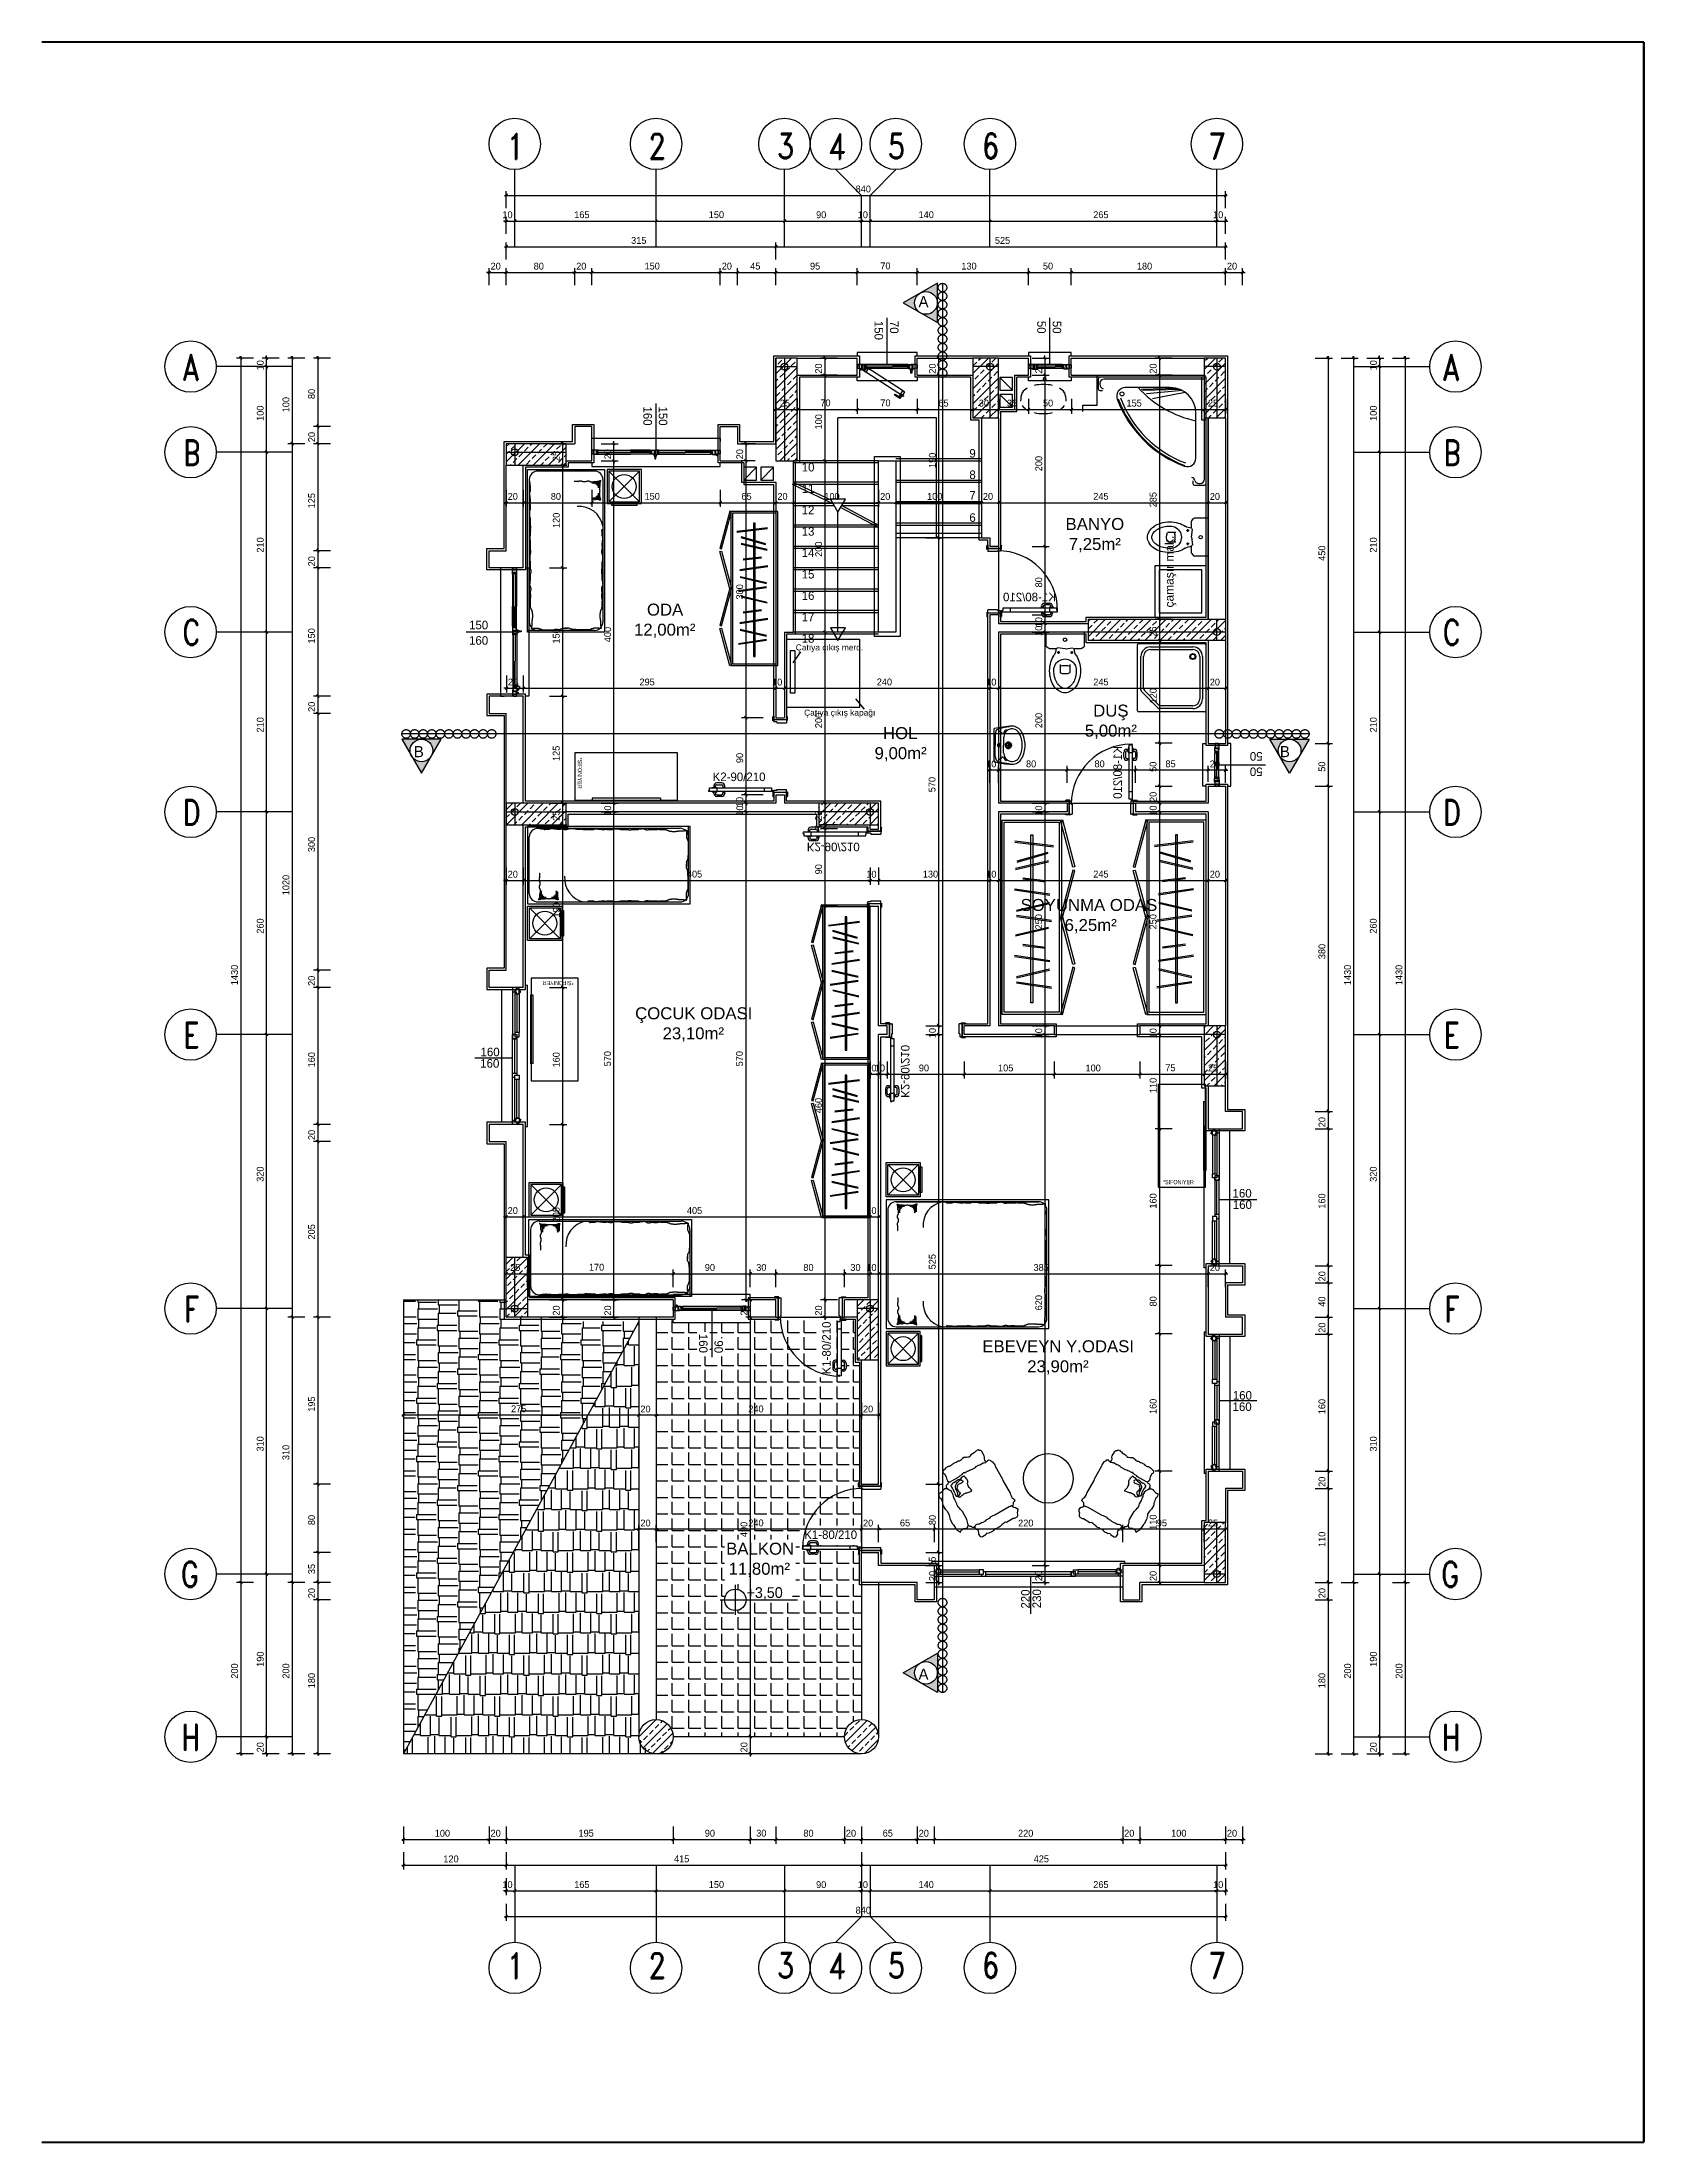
# Model space of a CAD drawing. Extents: x 182769.15 to 182771.38, y 101811.72 to 101812.21.
# Drawn here: x 182769.523 to 182769.8972, y 101811.7232 to 101812.2136 of the extents above; entities that cross this region are included whole.
import ezdxf

# ---------------------------------------------------------------- set-up
doc = ezdxf.new("R2010")
doc.units = 0
doc.header["$MEASUREMENT"] = 0
for name, pattern in [('DASHDOTX2', [50.8, 25.4, -12.7, 0, -12.7]), ('DOT3', [0.06, 0, -0.06]), ('DUZ', [500, 500]), ('HIDDEN', [0.375, 0.25, -0.125])]:
    doc.linetypes.add(name, pattern=pattern)
doc.layers.get('0').update_dxf_attribs({"color": 1, "linetype": 'DUZ'})
for name, color, linetype in [('AKS', 191, 'Continuous'), ('aks merkezleri', 1, 'Continuous'), ('AKS YAZI', 81, 'Continuous'), ('BALKON', 4, 'Continuous'), ('DENIZLIK', 25, 'Continuous'), ('DUVAR', 7, 'Continuous'), ('dış dikey', 2, 'Continuous'), ('IZDOT', 2, 'DOT3'), ('iç yatay', 3, 'Continuous'), ('KAPI', 3, 'Continuous'), ('kapı pen. yazısı', 1, 'Continuous'), ('kesit yazısı', 5, 'Continuous'), ('kesit çizgisi', 7, 'DASHDOTX2'), ('KOLON', 3, 'Continuous'), ('kot', 4, 'Continuous'), ('kot yazıları', 6, 'Continuous'), ('mobilya isimleri', 3, 'Continuous'), ('OLCU', 3, 'Continuous'), ('PENCERE', 3, 'Continuous'), ('POZ', 3, 'Continuous'), ('SIVA', 1, 'Continuous'), ('TARAMA', 15, 'Continuous'), ('tefriş', 21, 'Continuous'), ('YAZıMAHAL', 4, 'Continuous')]:
    doc.layers.add(name, color=color, linetype=linetype)
doc.layers.add('Standard', color=7, linetype='Continuous', lineweight=25)
doc.styles.add('2', font='swisscl.ttf', dxfattribs={"height": 13})
doc.styles.add('3', font='bgothl.ttf', dxfattribs={"height": 13})
doc.styles.add('ARIAL', font='arial.ttf', dxfattribs={"height": 10})
doc.styles.add('İÇ ÖLÇÜ', font='stylu.ttf', dxfattribs={"height": 8})
doc.styles.add('M2', font='', dxfattribs={"height": 10})
doc.styles.add('STYLE1', font='romand.shx', dxfattribs={"width": 0.8, "height": 0.125})
doc.styles.get('M2').set_extended_font_data('Turkish Arial')

msp = doc.modelspace()

# ---------------------------------------------------------------- texts
at = {"layer": 'AKS YAZI', "style": 'STYLE1', "width": 0.8}
for s, p in [('1', (182769.63153, 101812.18628, 0.00005)), ('2', (182769.66458, 101812.18628, 0.00005)), ('3', (182769.69464, 101812.18634, 0.00005)), ('4', (182769.70654, 101812.18628, 0.00005)), ('5', (182769.7205, 101812.18634, 0.00005)), ('6', (182769.74246, 101812.18634, 0.00005)), ('7', (182769.79545, 101812.18634, 0.00005)), ('A', (182769.55565, 101812.13469, 0.00005)), ('A', (182769.85003, 101812.13469, 0.00005)), ('B', (182769.55589, 101812.11469, 0.00005)), ('B', (182769.85027, 101812.11469, 0.00005)), ('C', (182769.55569, 101812.07275, 0.00005)), ('C', (182769.85007, 101812.07275, 0.00005)), ('D', (182769.55574, 101812.03069, 0.00005)), ('D', (182769.85012, 101812.03069, 0.00005)), ('E', (182769.55592, 101811.97869, 0.00005)), ('E', (182769.8503, 101811.97869, 0.00005)), ('F', (182769.55606, 101811.91469, 0.00005)), ('F', (182769.85044, 101811.91469, 0.00005)), ('G', (182769.55533, 101811.85275, 0.00005)), ('G', (182769.84972, 101811.85275, 0.00005)), ('H', (182769.55543, 101811.81469, 0.00005)), ('H', (182769.84981, 101811.81469, 0.00005)), ('1', (182769.63153, 101811.76137, 0.00005)), ('2', (182769.66458, 101811.76137, 0.00005)), ('3', (182769.69464, 101811.76143, 0.00005)), ('4', (182769.70654, 101811.76137, 0.00005)), ('5', (182769.7205, 101811.76143, 0.00005)), ('6', (182769.74246, 101811.76143, 0.00005)), ('7', (182769.79545, 101811.76143, 0.00005))]:
    msp.add_text(s, height=0.006, dxfattribs=at).set_placement(p)
at = {"layer": 'dış dikey', "color": 11, "style": 'İÇ ÖLÇÜ'}
for s, p in [('840', (182769.71301, 101812.1785)), ('10', (182769.63051, 101812.17248)), ('165', (182769.64728, 101812.17249)), ('150', (182769.67871, 101812.1725)), ('90', (182769.70378, 101812.17248)), ('10', (182769.71351, 101812.17248)), ('140', (182769.72771, 101812.1725)), ('265', (182769.76852, 101812.17249)), ('10', (182769.79651, 101812.17248)), ('315', (182769.66057, 101812.16649)), ('525', (182769.74554, 101812.16649)), ('20', (182769.62774, 101812.16048)), ('80', (182769.63781, 101812.16048)), ('20', (182769.64774, 101812.16048)), ('150', (182769.66371, 101812.1605)), ('20', (182769.68174, 101812.16048)), ('45', (182769.68839, 101812.1605)), ('95', (182769.70236, 101812.16049)), ('70', (182769.71878, 101812.16054)), ('130', (182769.73771, 101812.16049)), ('50', (182769.75676, 101812.1605)), ('180', (182769.77871, 101812.16048)), ('20', (182769.79974, 101812.16048)), ('100', (182769.61471, 101811.79448)), ('20', (182769.62774, 101811.79448)), ('195', (182769.64828, 101811.79449)), ('90', (182769.67778, 101811.79448)), ('30', (182769.68979, 101811.79449)), ('80', (182769.70081, 101811.79448)), ('20', (182769.71074, 101811.79448)), ('65', (182769.71934, 101811.79449)), ('20', (182769.72774, 101811.79448)), ('220', (182769.75095, 101811.79448)), ('20', (182769.77574, 101811.79448)), ('100', (182769.78671, 101811.79448)), ('20', (182769.79974, 101811.79448)), ('120', (182769.61671, 101811.78848)), ('415', (182769.6706, 101811.7885)), ('425', (182769.7546, 101811.7885)), ('10', (182769.63051, 101811.78248)), ('165', (182769.64728, 101811.78249)), ('150', (182769.67871, 101811.7825)), ('90', (182769.70378, 101811.78248)), ('10', (182769.71351, 101811.78248)), ('140', (182769.72771, 101811.7825)), ('265', (182769.76852, 101811.78249)), ('10', (182769.79651, 101811.78248)), ('840', (182769.71301, 101811.7765))]:
    msp.add_text(s, height=0.0016, dxfattribs=at).set_placement(p)
for s, p in [('10', (182769.57474, 101812.13693)), ('10', (182769.83474, 101812.13693)), ('80', (182769.58673, 101812.13024)), ('100', (182769.57474, 101812.12514)), ('100', (182769.58074, 101812.12714)), ('100', (182769.83474, 101812.12514)), ('20', (182769.58674, 101812.12017)), ('125', (182769.58673, 101812.10471)), ('210', (182769.57474, 101812.09438)), ('210', (182769.83474, 101812.09438)), ('20', (182769.58674, 101812.09117)), ('450', (182769.82272, 101812.09245)), ('150', (182769.58672, 101812.07314)), ('20', (182769.58674, 101812.05717)), ('210', (182769.57474, 101812.05238)), ('210', (182769.83474, 101812.05238)), ('50', (182769.82272, 101812.04319)), ('300', (182769.58673, 101812.02442)), ('1020', (182769.58074, 101812.01435)), ('260', (182769.57473, 101812.00538)), ('260', (182769.83473, 101812.00538)), ('380', (182769.82273, 101811.99942)), ('1430', (182769.56872, 101811.99335)), ('20', (182769.58674, 101811.99317)), ('1430', (182769.82872, 101811.99335)), ('1430', (182769.84072, 101811.99335)), ('160', (182769.58673, 101811.97414)), ('20', (182769.82274, 101811.96017)), ('20', (182769.58674, 101811.95717)), ('320', (182769.57473, 101811.94742)), ('320', (182769.83473, 101811.94742)), ('160', (182769.82273, 101811.94114)), ('205', (182769.58672, 101811.93395)), ('20', (182769.82274, 101811.92417)), ('40', (182769.82272, 101811.91825)), ('20', (182769.82274, 101811.91217)), ('195', (182769.58673, 101811.89371)), ('160', (182769.82273, 101811.89314)), ('310', (182769.57473, 101811.88442)), ('310', (182769.83473, 101811.88442)), ('310', (182769.58073, 101811.88242)), ('20', (182769.82274, 101811.87617)), ('80', (182769.58673, 101811.86724)), ('110', (182769.82274, 101811.86214)), ('35', (182769.58673, 101811.85579)), ('20', (182769.58674, 101811.85017)), ('20', (182769.82274, 101811.85017)), ('190', (182769.57474, 101811.83414)), ('190', (182769.83474, 101811.83414)), ('200', (182769.56874, 101811.83138)), ('200', (182769.58074, 101811.83138)), ('180', (182769.58673, 101811.82914)), ('180', (182769.82273, 101811.82914)), ('200', (182769.82874, 101811.83138)), ('200', (182769.84074, 101811.83138)), ('20', (182769.57474, 101811.81417)), ('20', (182769.83474, 101811.81417))]:
    msp.add_text(s, height=0.0016, rotation=90, dxfattribs=at).set_placement(p)
at = {"layer": 'iç yatay', "color": 11, "style": 'İÇ ÖLÇÜ'}
for s, p in [('20', (182769.70516, 101812.13617)), ('20', (182769.73173, 101812.13617)), ('20', (182769.75659, 101812.13617)), ('20', (182769.78331, 101812.13617)), ('25', (182769.64387, 101812.11574)), ('20', (182769.65591, 101812.11617)), ('20', (182769.68674, 101812.11617)), ('190', (182769.73172, 101812.11414)), ('200', (182769.75659, 101812.11338)), ('285', (182769.7833, 101812.10495)), ('120', (182769.64389, 101812.10013)), ('80', (182769.75658, 101812.08624)), ('300', (182769.68673, 101812.08342)), ('10', (182769.75659, 101812.07694)), ('150', (182769.64387, 101812.07313)), ('400', (182769.65589, 101812.07345)), ('10', (182769.75659, 101812.07493)), ('25', (182769.7833, 101812.07474)), ('120', (182769.78331, 101812.05915)), ('200', (182769.70516, 101812.05338)), ('200', (182769.75659, 101812.05338)), ('125', (182769.64387, 101812.04571)), ('90', (182769.68674, 101812.04521)), ('50', (182769.78329, 101812.04317)), ('570', (182769.73166, 101812.03841)), ('20', (182769.78331, 101812.03614)), ('25', (182769.64387, 101812.03174)), ('10', (182769.65591, 101812.03293)), ('10', (182769.68674, 101812.03493)), ('10', (182769.68674, 101812.03293)), ('25', (182769.70514, 101812.03174)), ('10', (182769.75659, 101812.03293)), ('10', (182769.78331, 101812.03293)), ('5', (182769.70514, 101812.02957)), ('90', (182769.70516, 101812.01923)), ('190', (182769.64389, 101812.00913)), ('250', (182769.75657, 101812.00638)), ('250', (182769.78329, 101812.00638)), ('10', (182769.73173, 101811.98097)), ('10', (182769.75659, 101811.98093)), ('10', (182769.78331, 101811.98093)), ('160', (182769.64388, 101811.97413)), ('570', (182769.65585, 101811.97439)), ('570', (182769.68667, 101811.97439)), ('110', (182769.78331, 101811.96814)), ('460', (182769.70514, 101811.96345)), ('205', (182769.64387, 101811.93795)), ('160', (182769.7833, 101811.94117)), ('525', (182769.73171, 101811.92698)), ('620', (182769.75658, 101811.91741)), ('80', (182769.78331, 101811.91831)), ('20', (182769.64389, 101811.91617)), ('20', (182769.65591, 101811.91617)), ('20', (182769.68774, 101811.91617)), ('20', (182769.70516, 101811.91617)), ('160', (182769.7833, 101811.89319)), ('490', (182769.68772, 101811.86445)), ('80', (182769.73172, 101811.86724)), ('110', (182769.78331, 101811.86614)), ('15', (182769.73171, 101811.85751)), ('20', (182769.73173, 101811.85417)), ('20', (182769.75659, 101811.85417)), ('20', (182769.78331, 101811.85417)), ('20', (182769.68774, 101811.81417))]:
    msp.add_text(s, height=0.0016, rotation=90, dxfattribs=at).set_placement(p)
for s, p in [('25', (182769.69531, 101812.12849)), ('70', (182769.70478, 101812.12854)), ('70', (182769.71879, 101812.12854)), ('65', (182769.73235, 101812.12849)), ('30', (182769.74179, 101812.12849)), ('35', (182769.74836, 101812.12849)), ('50', (182769.75677, 101812.1285)), ('155', (182769.77629, 101812.12849)), ('25', (182769.79531, 101812.12849)), ('20', (182769.63174, 101812.1067)), ('80', (182769.64181, 101812.10671)), ('150', (182769.66371, 101812.10672)), ('65', (182769.68634, 101812.10671)), ('20', (182769.69474, 101812.1067)), ('100', (182769.70571, 101812.1067)), ('20', (182769.71874, 101812.1067)), ('100', (182769.72971, 101812.1067)), ('20', (182769.74274, 101812.1067)), ('245', (182769.76852, 101812.10672)), ('20', (182769.79574, 101812.1067)), ('20', (182769.63178, 101812.06334)), ('295', (182769.66252, 101812.06336)), ('10', (182769.69351, 101812.06334)), ('240', (182769.71795, 101812.06337)), ('10', (182769.74351, 101812.06334)), ('245', (182769.76852, 101812.06336)), ('20', (182769.79574, 101812.06334)), ('10', (182769.74351, 101812.04423)), ('80', (182769.75281, 101812.04424)), ('80', (182769.76881, 101812.04424)), ('85', (182769.78538, 101812.04425)), ('20', (182769.79574, 101812.04423)), ('20', (182769.63174, 101812.01847)), ('405', (182769.6736, 101812.0185)), ('10', (182769.71551, 101812.01847)), ('130', (182769.72871, 101812.01848)), ('10', (182769.74351, 101812.01847)), ('245', (182769.76852, 101812.01849)), ('20', (182769.79574, 101812.01847)), ('10', (182769.71551, 101811.9732)), ('10', (182769.7175, 101811.9732)), ('90', (182769.72778, 101811.97321)), ('105', (182769.74628, 101811.97322)), ('100', (182769.76671, 101811.9732)), ('75', (182769.78535, 101811.97326)), ('25', (182769.79531, 101811.97322)), ('20', (182769.63174, 101811.9399)), ('405', (182769.6736, 101811.93992)), ('10', (182769.71551, 101811.9399)), ('25', (182769.63231, 101811.92662)), ('170', (182769.65071, 101811.92668)), ('90', (182769.67778, 101811.92661)), ('30', (182769.68979, 101811.92662)), ('80', (182769.70081, 101811.92662)), ('30', (182769.71179, 101811.92662)), ('10', (182769.71551, 101811.92661)), ('385', (182769.75457, 101811.92662)), ('20', (182769.79574, 101811.92661)), ('275', (182769.63252, 101811.89362)), ('20', (182769.66274, 101811.89356)), ('240', (182769.68795, 101811.89359)), ('20', (182769.71474, 101811.89356)), ('20', (182769.66274, 101811.86693)), ('240', (182769.68795, 101811.86696)), ('20', (182769.71474, 101811.86693)), ('65', (182769.72336, 101811.86695)), ('220', (182769.75097, 101811.86693)), ('95', (182769.78336, 101811.86695)), ('25', (182769.79531, 101811.86695))]:
    msp.add_text(s, height=0.0016, dxfattribs=at).set_placement(p)
at = {"layer": 'kapı pen. yazısı', "color": 11, "style": 'İÇ ÖLÇÜ'}
for s, p in [('100', (182769.70516, 101812.12314)), ('200', (182769.70516, 101812.09338))]:
    msp.add_text(s, height=0.0016, rotation=90, dxfattribs=at).set_placement(p)
at = {"layer": 'kapı pen. yazısı'}
for s, p in [('9', (182769.73958, 101812.11656)), ('10', (182769.70041, 101812.11333)), ('8', (182769.73958, 101812.11156)), ('11', (182769.70041, 101812.10833)), ('7', (182769.73958, 101812.10678)), ('12', (182769.70041, 101812.10333)), ('6 ', (182769.73958, 101812.10156)), ('13', (182769.70041, 101812.09833)), ('14', (182769.70041, 101812.09333)), ('15', (182769.70041, 101812.08833)), ('16', (182769.70041, 101812.08333)), ('17', (182769.70041, 101812.07833)), ('18', (182769.70041, 101812.07333)), ('160', (182769.62533, 101811.97409)), ('160', (182769.6254, 101811.97675)), ('160', (182769.80106, 101811.94375)), ('160', (182769.80112, 101811.94109)), ('160', (182769.80106, 101811.8939)), ('160', (182769.80112, 101811.89656))]:
    msp.add_text(s, height=0.002, dxfattribs=at).set_placement(p)
at = {"layer": 'kapı pen. yazısı', "style": 'ARIAL'}
msp.add_text('çamaşır mak.', height=0.002, rotation=90, dxfattribs=at).set_placement((182769.78728, 101812.08156))
for s, p in [('Çatıya çıkış merd.', (182769.69903, 101812.07153)), ('Çatıya çıkış kapağı', (182769.70098, 101812.05631))]:
    msp.add_text(s, height=0.0014, dxfattribs=at).set_placement(p)
at = {"layer": 'kapı pen. yazısı'}
for s, p in [('220', (182769.75366, 101811.84776)), ('230', (182769.75632, 101811.84783))]:
    msp.add_text(s, height=0.002, rotation=90, dxfattribs=at).set_placement(p)
at = {"layer": 'kesit yazısı', "style": '3'}
for s, p in [('A', (182769.72771, 101812.15169)), ('B', (182769.60983, 101812.0466)), ('B', (182769.81212, 101812.0466)), ('A', (182769.72771, 101811.83114))]:
    msp.add_text(s, height=0.0026, dxfattribs=at).set_placement(p)
at = {"layer": 'kot yazıları'}
msp.add_text('+3,50', height=0.0025, dxfattribs=at).set_placement((182769.68753, 101811.85024))
at = {"layer": 'mobilya isimleri', "style": '2'}
for rotation, p in [(270, (182769.64811, 101812.04649)), (180, (182769.64713, 101811.99435))]:
    msp.add_text('*SIFONIYER', height=0.001, rotation=rotation, dxfattribs=at).set_placement(p)
msp.add_text('*SIFONIYER', height=0.001, dxfattribs=at).set_placement((182769.7848, 101811.94686))
at = {"layer": 'POZ', "style": 'M2', "flags": 4}
for tag, p, s, rotation in [('150', (182769.71743, 101812.1485), '150', 270), ('70', (182769.72103, 101812.1485), '70', 270), ('50', (182769.75543, 101812.1485), '50', 270), ('50', (182769.75903, 101812.1485), '50', 270), ('160', (182769.66343, 101812.1285), '150', 270), ('150', (182769.66703, 101812.1285), '150', 270), ('50', (182769.80807, 101812.04779), '50', 180), ('50', (182769.80807, 101812.04419), '50', 180), ('160', (182769.67643, 101811.91191), '150', 270), ('K1-80/210', (182769.7072, 101811.90244), 'K1-80/210', 90), ('90', (182769.68003, 101811.91039), '70', 270)]:
    msp.add_attdef(tag, p, s, height=0.002, rotation=rotation, dxfattribs=at)
at = {"layer": 'POZ', "style": 'M2', "text_generation_flag": 4, "flags": 4}
for tag, p, s, rotation in [('K1-80/210', (182769.75978, 101812.08301), 'K1-80/210', 180), ('K1-80/210', (182769.7752, 101812.0492), 'K1-80/210', 270), ('K2-90/210', (182769.72359, 101811.96705), 'K2-90/210', 90)]:
    msp.add_attdef(tag, p, s, height=0.002, rotation=rotation, dxfattribs=at)
at = {"layer": 'POZ', "style": 'M2', "flags": 4}
for tag, p, s in [('150', (182769.62272, 101812.07646), '150'), ('160', (182769.62272, 101812.07286), '150'), ('K2-90/210', (182769.67962, 101812.04101), 'K2-90/210'), ('K1-80/210', (182769.70101, 101811.86401), 'K1-80/210')]:
    msp.add_attdef(tag, p, s, height=0.002, dxfattribs=at)
at = {"layer": 'POZ', "style": 'M2', "text_generation_flag": 4, "flags": 4}
msp.add_attdef('K2-90/210', (182769.70162, 101812.02663), 'K2-90/210', height=0.002, dxfattribs=at)
at = {"layer": 'YAZıMAHAL', "style": 'ARIAL'}
for s, p in [('BANYO', (182769.76205, 101812.09966)), ('7,25m²', (182769.7628, 101812.09498)), ('ODA', (182769.66427, 101812.07966)), ('12,00m²', (182769.66125, 101812.07498)), ('DUŞ', (182769.7685, 101812.05608)), ('HOL', (182769.7194, 101812.05082)), ('5,00m²', (182769.76655, 101812.0514)), ('9,00', (182769.71744, 101812.04614)), ('m²', (182769.72505, 101812.04614)), ('SOYUNMA ODASI', (182769.75153, 101812.01068)), ('6,25m²', (182769.76183, 101812.006)), ('ÇOCUK ODASI', (182769.66151, 101811.98538)), ('23,10m²', (182769.66793, 101811.9807)), ('EBEVEYN Y.ODASI', (182769.74261, 101811.90761)), ('23,90m²', (182769.7531, 101811.90293)), ('BALKON', (182769.68278, 101811.86033)), ('11,80m²', (182769.68334, 101811.85565))]:
    msp.add_text(s, height=0.0028, dxfattribs=at).set_placement(p)

# ---------------------------------------------------------------- hatches: boundary and pattern name
at = {"layer": 'kesit yazısı'}
h = msp.add_hatch(color=256, dxfattribs=at)
h.paths.add_polyline_path([(182769.72411, 101812.15269), (182769.72811, 101812.15498, 0.575071), (182769.72811, 101812.1504)])
h.paths.add_polyline_path([(182769.72944, 101812.15534, 0.129049), (182769.72814, 101812.155), (182769.73211, 101812.15727), (182769.73211, 101812.15269), (182769.73211, 101812.1481), (182769.72814, 101812.15038, 0.129049), (182769.72944, 101812.15004, 1)])
h = msp.add_hatch(color=256, dxfattribs=at)
h.paths.add_polyline_path([(182769.61159, 101812.04283), (182769.6093, 101812.04683, 0.575071), (182769.61388, 101812.04683)])
h.paths.add_polyline_path([(182769.60894, 101812.04816, 0.129049), (182769.60928, 101812.04686), (182769.60701, 101812.05083), (182769.61159, 101812.05083), (182769.61617, 101812.05083), (182769.6139, 101812.04686, 0.129049), (182769.61424, 101812.04816, 1)])
h = msp.add_hatch(color=256, dxfattribs=at)
h.paths.add_polyline_path([(182769.81437, 101812.04283), (182769.81666, 101812.04683, -0.575071), (182769.81208, 101812.04683)])
h.paths.add_polyline_path([(182769.81702, 101812.04816, -0.129049), (182769.81668, 101812.04686), (182769.81895, 101812.05083), (182769.81437, 101812.05083), (182769.80979, 101812.05083), (182769.81206, 101812.04686, -0.129049), (182769.81172, 101812.04816, -1)])
h = msp.add_hatch(color=256, dxfattribs=at)
h.paths.add_polyline_path([(182769.72411, 101811.83274), (182769.72811, 101811.83045, -0.575071), (182769.72811, 101811.83503)])
h.paths.add_polyline_path([(182769.72944, 101811.83009, -0.129049), (182769.72814, 101811.83043), (182769.73211, 101811.82816), (182769.73211, 101811.83274), (182769.73211, 101811.83732), (182769.72814, 101811.83505, -0.129049), (182769.72944, 101811.83539, -1)])

# ---------------------------------------------------------------- linework, layer by layer
at = {"color": 0, "linetype": 'ByBlock'}
for p, q in [((182769.63169, 101812.17812), (182769.63109, 101812.17752)), ((182769.79909, 101812.17752), (182769.79969, 101812.17812)), ((182769.63109, 101812.17152), (182769.63169, 101812.17212)), ((182769.63369, 101812.17212), (182769.63309, 101812.17152)), ((182769.63369, 101812.17212), (182769.63309, 101812.17152)), ((182769.66669, 101812.17212), (182769.66609, 101812.17152)), ((182769.66609, 101812.17152), (182769.66669, 101812.17212)), ((182769.69669, 101812.17212), (182769.69609, 101812.17152)), ((182769.69609, 101812.17152), (182769.69669, 101812.17212)), ((182769.71409, 101812.17152), (182769.71469, 101812.17212)), ((182769.71409, 101812.17152), (182769.71469, 101812.17212)), ((182769.71669, 101812.17212), (182769.71609, 101812.17152)), ((182769.71669, 101812.17212), (182769.71609, 101812.17152)), ((182769.74469, 101812.17212), (182769.74409, 101812.17152)), ((182769.74409, 101812.17152), (182769.74469, 101812.17212)), ((182769.79709, 101812.17152), (182769.79769, 101812.17212)), ((182769.79709, 101812.17152), (182769.79769, 101812.17212)), ((182769.79969, 101812.17212), (182769.79909, 101812.17152)), ((182769.63169, 101812.16612), (182769.63109, 101812.16552)), ((182769.69469, 101812.16612), (182769.69409, 101812.16552)), ((182769.69409, 101812.16552), (182769.69469, 101812.16612)), ((182769.79909, 101812.16552), (182769.79969, 101812.16612)), ((182769.62709, 101812.15952), (182769.62769, 101812.16012)), ((182769.63169, 101812.16012), (182769.63109, 101812.15952)), ((182769.63169, 101812.16012), (182769.63109, 101812.15952)), ((182769.64709, 101812.15952), (182769.64769, 101812.16012)), ((182769.64709, 101812.15952), (182769.64769, 101812.16012)), ((182769.65169, 101812.16012), (182769.65109, 101812.15952)), ((182769.65169, 101812.16012), (182769.65109, 101812.15952)), ((182769.68109, 101812.15952), (182769.68169, 101812.16012)), ((182769.68109, 101812.15952), (182769.68169, 101812.16012)), ((182769.68569, 101812.16012), (182769.68509, 101812.15952)), ((182769.68569, 101812.16012), (182769.68509, 101812.15952)), ((182769.69469, 101812.16012), (182769.69409, 101812.15952)), ((182769.69409, 101812.15952), (182769.69469, 101812.16012)), ((182769.71369, 101812.16012), (182769.71309, 101812.15952)), ((182769.71309, 101812.15952), (182769.71369, 101812.16012)), ((182769.72769, 101812.16012), (182769.72709, 101812.15952)), ((182769.72709, 101812.15952), (182769.72769, 101812.16012)), ((182769.75369, 101812.16012), (182769.75309, 101812.15952)), ((182769.75309, 101812.15952), (182769.75369, 101812.16012)), ((182769.76369, 101812.16012), (182769.76309, 101812.15952)), ((182769.76309, 101812.15952), (182769.76369, 101812.16012)), ((182769.79909, 101812.15952), (182769.79969, 101812.16012)), ((182769.79909, 101812.15952), (182769.79969, 101812.16012)), ((182769.80369, 101812.16012), (182769.80309, 101812.15952)), ((182769.56969, 101812.13952), (182769.56909, 101812.14012)), ((182769.57509, 101812.14012), (182769.57569, 101812.13952)), ((182769.57569, 101812.13752), (182769.57509, 101812.13812)), ((182769.57569, 101812.13752), (182769.57509, 101812.13812)), ((182769.58169, 101812.13952), (182769.58109, 101812.14012)), ((182769.58769, 101812.13952), (182769.58709, 101812.14012)), ((182769.70551, 101812.14012), (182769.70611, 101812.13952)), ((182769.73208, 101812.14012), (182769.73268, 101812.13952)), ((182769.75694, 101812.14012), (182769.75754, 101812.13952)), ((182769.78367, 101812.14012), (182769.78427, 101812.13952)), ((182769.82369, 101812.13952), (182769.82309, 101812.14012)), ((182769.82969, 101812.13952), (182769.82909, 101812.14012)), ((182769.83509, 101812.14012), (182769.83569, 101812.13952)), ((182769.83569, 101812.13752), (182769.83509, 101812.13812)), ((182769.83569, 101812.13752), (182769.83509, 101812.13812)), ((182769.84169, 101812.13952), (182769.84109, 101812.14012)), ((182769.70611, 101812.13552), (182769.70551, 101812.13612)), ((182769.70611, 101812.13552), (182769.70551, 101812.13612)), ((182769.73268, 101812.13552), (182769.73208, 101812.13612)), ((182769.73268, 101812.13552), (182769.73208, 101812.13612)), ((182769.75754, 101812.13552), (182769.75694, 101812.13612)), ((182769.75754, 101812.13552), (182769.75694, 101812.13612)), ((182769.78427, 101812.13552), (182769.78367, 101812.13612)), ((182769.78427, 101812.13552), (182769.78367, 101812.13612)), ((182769.69469, 101812.12812), (182769.69409, 101812.12752)), ((182769.69969, 101812.12812), (182769.69909, 101812.12752)), ((182769.69909, 101812.12752), (182769.69969, 101812.12812)), ((182769.71369, 101812.12812), (182769.71309, 101812.12752)), ((182769.71309, 101812.12752), (182769.71369, 101812.12812)), ((182769.72772, 101812.12812), (182769.72712, 101812.12752)), ((182769.72712, 101812.12752), (182769.72772, 101812.12812)), ((182769.74069, 101812.12812), (182769.74009, 101812.12752)), ((182769.74009, 101812.12752), (182769.74069, 101812.12812)), ((182769.74669, 101812.12812), (182769.74609, 101812.12752)), ((182769.74609, 101812.12752), (182769.74669, 101812.12812)), ((182769.75369, 101812.12812), (182769.75309, 101812.12752)), ((182769.75309, 101812.12752), (182769.75369, 101812.12812)), ((182769.76371, 101812.12812), (182769.76311, 101812.12752)), ((182769.76311, 101812.12752), (182769.76371, 101812.12812)), ((182769.79469, 101812.12812), (182769.79409, 101812.12752)), ((182769.79409, 101812.12752), (182769.79469, 101812.12812)), ((182769.79909, 101812.12752), (182769.79969, 101812.12812)), ((182769.58709, 101812.12412), (182769.58769, 101812.12352)), ((182769.58709, 101812.12412), (182769.58769, 101812.12352)), ((182769.57509, 101812.11812), (182769.57569, 101812.11752)), ((182769.57569, 101812.11752), (182769.57509, 101812.11812)), ((182769.58169, 101812.11952), (182769.58109, 101812.12012)), ((182769.58109, 101812.12012), (182769.58169, 101812.11952)), ((182769.58769, 101812.11952), (182769.58709, 101812.12012)), ((182769.58769, 101812.11952), (182769.58709, 101812.12012)), ((182769.64484, 101812.11952), (182769.64424, 101812.12012)), ((182769.65627, 101812.12012), (182769.65687, 101812.11952)), ((182769.68709, 101812.12012), (182769.68769, 101812.11952)), ((182769.83569, 101812.11752), (182769.83509, 101812.11812)), ((182769.83509, 101812.11812), (182769.83569, 101812.11752)), ((182769.64484, 101812.11452), (182769.64424, 101812.11512)), ((182769.64424, 101812.11512), (182769.64484, 101812.11452)), ((182769.65687, 101812.11552), (182769.65627, 101812.11612)), ((182769.65687, 101812.11552), (182769.65627, 101812.11612)), ((182769.68769, 101812.11552), (182769.68709, 101812.11612)), ((182769.68769, 101812.11552), (182769.68709, 101812.11612)), ((182769.70611, 101812.11552), (182769.70551, 101812.11612)), ((182769.70551, 101812.11612), (182769.70611, 101812.11552)), ((182769.63109, 101812.10574), (182769.63169, 101812.10634)), ((182769.63569, 101812.10634), (182769.63509, 101812.10574)), ((182769.63569, 101812.10634), (182769.63509, 101812.10574)), ((182769.65169, 101812.10634), (182769.65109, 101812.10574)), ((182769.65109, 101812.10574), (182769.65169, 101812.10634)), ((182769.68168, 101812.10634), (182769.68108, 101812.10574)), ((182769.68108, 101812.10574), (182769.68168, 101812.10634)), ((182769.69409, 101812.10574), (182769.69469, 101812.10634)), ((182769.69409, 101812.10574), (182769.69469, 101812.10634)), ((182769.69869, 101812.10634), (182769.69809, 101812.10574)), ((182769.69869, 101812.10634), (182769.69809, 101812.10574)), ((182769.71809, 101812.10574), (182769.71869, 101812.10634)), ((182769.71809, 101812.10574), (182769.71869, 101812.10634)), ((182769.72269, 101812.10634), (182769.72209, 101812.10574)), ((182769.72269, 101812.10634), (182769.72209, 101812.10574)), ((182769.74209, 101812.10574), (182769.74269, 101812.10634)), ((182769.74209, 101812.10574), (182769.74269, 101812.10634)), ((182769.74669, 101812.10634), (182769.74609, 101812.10574)), ((182769.74669, 101812.10634), (182769.74609, 101812.10574)), ((182769.79509, 101812.10574), (182769.79569, 101812.10634)), ((182769.79509, 101812.10574), (182769.79569, 101812.10634)), ((182769.79969, 101812.10634), (182769.79909, 101812.10574)), ((182769.73268, 101812.09752), (182769.73208, 101812.09812)), ((182769.73208, 101812.09812), (182769.73268, 101812.09752)), ((182769.58709, 101812.09512), (182769.58769, 101812.09452)), ((182769.58709, 101812.09512), (182769.58769, 101812.09452)), ((182769.75754, 101812.09552), (182769.75694, 101812.09612)), ((182769.75694, 101812.09612), (182769.75754, 101812.09552)), ((182769.58769, 101812.09052), (182769.58709, 101812.09112)), ((182769.58769, 101812.09052), (182769.58709, 101812.09112)), ((182769.64484, 101812.09051), (182769.64424, 101812.09111)), ((182769.64424, 101812.09111), (182769.64484, 101812.09051)), ((182769.75694, 101812.08014), (182769.75754, 101812.07954)), ((182769.75694, 101812.08014), (182769.75754, 101812.07954)), ((182769.75694, 101812.07812), (182769.75754, 101812.07752)), ((182769.75754, 101812.07752), (182769.75694, 101812.07812)), ((182769.78427, 101812.07852), (182769.78367, 101812.07912)), ((182769.78367, 101812.07912), (182769.78427, 101812.07852)), ((182769.57509, 101812.07612), (182769.57569, 101812.07552)), ((182769.57569, 101812.07552), (182769.57509, 101812.07612)), ((182769.70611, 101812.07552), (182769.70551, 101812.07612)), ((182769.70551, 101812.07612), (182769.70611, 101812.07552)), ((182769.75754, 101812.07552), (182769.75694, 101812.07612)), ((182769.75754, 101812.07552), (182769.75694, 101812.07612)), ((182769.78427, 101812.07352), (182769.78367, 101812.07412)), ((182769.78367, 101812.07412), (182769.78427, 101812.07352)), ((182769.83569, 101812.07552), (182769.83509, 101812.07612)), ((182769.83509, 101812.07612), (182769.83569, 101812.07552)), ((182769.63117, 101812.06239), (182769.63177, 101812.06299)), ((182769.63569, 101812.06299), (182769.63509, 101812.06239)), ((182769.63569, 101812.06299), (182769.63509, 101812.06239)), ((182769.69409, 101812.06239), (182769.69469, 101812.06299)), ((182769.69409, 101812.06239), (182769.69469, 101812.06299)), ((182769.69669, 101812.06299), (182769.69609, 101812.06239)), ((182769.69669, 101812.06299), (182769.69609, 101812.06239)), ((182769.74409, 101812.06239), (182769.74469, 101812.06299)), ((182769.74409, 101812.06239), (182769.74469, 101812.06299)), ((182769.74669, 101812.06299), (182769.74609, 101812.06239)), ((182769.74669, 101812.06299), (182769.74609, 101812.06239)), ((182769.79509, 101812.06239), (182769.79569, 101812.06299)), ((182769.79509, 101812.06239), (182769.79569, 101812.06299)), ((182769.79969, 101812.06299), (182769.79909, 101812.06239)), ((182769.58709, 101812.06112), (182769.58769, 101812.06052)), ((182769.58709, 101812.06112), (182769.58769, 101812.06052)), ((182769.64484, 101812.06052), (182769.64424, 101812.06112)), ((182769.64424, 101812.06112), (182769.64484, 101812.06052)), ((182769.58769, 101812.05652), (182769.58709, 101812.05712)), ((182769.58769, 101812.05652), (182769.58709, 101812.05712)), ((182769.68769, 101812.05552), (182769.68709, 101812.05612)), ((182769.68709, 101812.05612), (182769.68769, 101812.05552)), ((182769.78427, 101812.04954), (182769.78367, 101812.05014)), ((182769.78367, 101812.05014), (182769.78427, 101812.04954)), ((182769.82369, 101812.04952), (182769.82309, 101812.05012)), ((182769.82309, 101812.05012), (182769.82369, 101812.04952)), ((182769.74409, 101812.04328), (182769.74469, 101812.04388)), ((182769.74669, 101812.04388), (182769.74609, 101812.04328)), ((182769.74669, 101812.04388), (182769.74609, 101812.04328)), ((182769.76209, 101812.04328), (182769.76269, 101812.04388)), ((182769.76269, 101812.04388), (182769.76209, 101812.04328)), ((182769.77809, 101812.04328), (182769.77869, 101812.04388)), ((182769.77869, 101812.04388), (182769.77809, 101812.04328)), ((182769.79509, 101812.04328), (182769.79569, 101812.04388)), ((182769.79509, 101812.04328), (182769.79569, 101812.04388)), ((182769.79969, 101812.04388), (182769.79909, 101812.04328)), ((182769.68709, 101812.03812), (182769.68769, 101812.03752)), ((182769.68709, 101812.03812), (182769.68769, 101812.03752)), ((182769.78367, 101812.04006), (182769.78427, 101812.03946)), ((182769.78367, 101812.04006), (182769.78427, 101812.03946)), ((182769.82369, 101812.03952), (182769.82309, 101812.04012)), ((182769.82309, 101812.04012), (182769.82369, 101812.03952)), ((182769.57509, 101812.03412), (182769.57569, 101812.03352)), ((182769.57569, 101812.03352), (182769.57509, 101812.03412)), ((182769.64484, 101812.03552), (182769.64424, 101812.03612)), ((182769.64424, 101812.03612), (182769.64484, 101812.03552)), ((182769.65627, 101812.03612), (182769.65687, 101812.03552)), ((182769.65627, 101812.03612), (182769.65687, 101812.03552)), ((182769.65687, 101812.03352), (182769.65627, 101812.03412)), ((182769.65687, 101812.03352), (182769.65627, 101812.03412)), ((182769.68709, 101812.03612), (182769.68769, 101812.03552)), ((182769.68769, 101812.03552), (182769.68709, 101812.03612)), ((182769.68769, 101812.03352), (182769.68709, 101812.03412)), ((182769.68769, 101812.03352), (182769.68709, 101812.03412)), ((182769.70611, 101812.03552), (182769.70551, 101812.03612)), ((182769.70551, 101812.03612), (182769.70611, 101812.03552)), ((182769.75694, 101812.03612), (182769.75754, 101812.03552)), ((182769.75694, 101812.03612), (182769.75754, 101812.03552)), ((182769.75754, 101812.03352), (182769.75694, 101812.03412)), ((182769.75754, 101812.03352), (182769.75694, 101812.03412)), ((182769.78367, 101812.03612), (182769.78427, 101812.03552)), ((182769.78427, 101812.03552), (182769.78367, 101812.03612)), ((182769.78427, 101812.03352), (182769.78367, 101812.03412)), ((182769.78427, 101812.03352), (182769.78367, 101812.03412)), ((182769.83569, 101812.03352), (182769.83509, 101812.03412)), ((182769.83509, 101812.03412), (182769.83569, 101812.03352)), ((182769.64484, 101812.03052), (182769.64424, 101812.03112)), ((182769.64424, 101812.03112), (182769.64484, 101812.03052)), ((182769.70551, 101812.03112), (182769.70611, 101812.03052)), ((182769.70551, 101812.03112), (182769.70611, 101812.03052)), ((182769.70611, 101812.02957), (182769.70551, 101812.03017)), ((182769.70611, 101812.02957), (182769.70551, 101812.03017)), ((182769.63109, 101812.01752), (182769.63169, 101812.01812)), ((182769.63569, 101812.01812), (182769.63509, 101812.01752)), ((182769.63569, 101812.01812), (182769.63509, 101812.01752)), ((182769.71609, 101812.01752), (182769.71669, 101812.01812)), ((182769.71609, 101812.01752), (182769.71669, 101812.01812)), ((182769.71869, 101812.01812), (182769.71809, 101812.01752)), ((182769.71869, 101812.01812), (182769.71809, 101812.01752)), ((182769.74409, 101812.01752), (182769.74469, 101812.01812)), ((182769.74409, 101812.01752), (182769.74469, 101812.01812)), ((182769.74669, 101812.01812), (182769.74609, 101812.01752)), ((182769.74669, 101812.01812), (182769.74609, 101812.01752)), ((182769.79509, 101812.01752), (182769.79569, 101812.01812)), ((182769.79509, 101812.01752), (182769.79569, 101812.01812)), ((182769.79969, 101812.01812), (182769.79909, 101812.01752)), ((182769.70611, 101812.01152), (182769.70551, 101812.01212)), ((182769.70551, 101812.01212), (182769.70611, 101812.01152)), ((182769.58709, 101811.99712), (182769.58769, 101811.99652)), ((182769.58709, 101811.99712), (182769.58769, 101811.99652)), ((182769.58769, 101811.99252), (182769.58709, 101811.99312)), ((182769.58769, 101811.99252), (182769.58709, 101811.99312)), ((182769.64484, 101811.99251), (182769.64424, 101811.99311)), ((182769.64424, 101811.99311), (182769.64484, 101811.99251)), ((182769.73208, 101811.98416), (182769.73268, 101811.98356)), ((182769.73208, 101811.98416), (182769.73268, 101811.98356)), ((182769.75694, 101811.98412), (182769.75754, 101811.98352)), ((182769.75694, 101811.98412), (182769.75754, 101811.98352)), ((182769.78367, 101811.98412), (182769.78427, 101811.98352)), ((182769.78367, 101811.98412), (182769.78427, 101811.98352)), ((182769.57509, 101811.98212), (182769.57569, 101811.98152)), ((182769.57569, 101811.98152), (182769.57509, 101811.98212)), ((182769.73268, 101811.98155), (182769.73208, 101811.98215)), ((182769.73268, 101811.98155), (182769.73208, 101811.98215)), ((182769.75754, 101811.98152), (182769.75694, 101811.98212)), ((182769.75754, 101811.98152), (182769.75694, 101811.98212)), ((182769.78427, 101811.98152), (182769.78367, 101811.98212)), ((182769.78427, 101811.98152), (182769.78367, 101811.98212)), ((182769.83569, 101811.98152), (182769.83509, 101811.98212)), ((182769.83509, 101811.98212), (182769.83569, 101811.98152)), ((182769.71609, 101811.97225), (182769.71669, 101811.97285)), ((182769.71809, 101811.97225), (182769.71869, 101811.97285)), ((182769.71869, 101811.97285), (182769.71809, 101811.97225)), ((182769.72069, 101811.97285), (182769.72009, 101811.97225)), ((182769.72069, 101811.97285), (182769.72009, 101811.97225)), ((182769.73869, 101811.97285), (182769.73809, 101811.97225)), ((182769.73809, 101811.97225), (182769.73869, 101811.97285)), ((182769.75969, 101811.97285), (182769.75909, 101811.97225)), ((182769.75909, 101811.97225), (182769.75969, 101811.97285)), ((182769.77969, 101811.97285), (182769.77909, 101811.97225)), ((182769.77909, 101811.97225), (182769.77969, 101811.97285)), ((182769.79469, 101811.97285), (182769.79409, 101811.97225)), ((182769.79409, 101811.97225), (182769.79469, 101811.97285)), ((182769.79909, 101811.97225), (182769.79969, 101811.97285)), ((182769.58709, 101811.96112), (182769.58769, 101811.96052)), ((182769.58709, 101811.96112), (182769.58769, 101811.96052)), ((182769.64484, 101811.96052), (182769.64424, 101811.96112)), ((182769.64424, 101811.96112), (182769.64484, 101811.96052)), ((182769.78427, 101811.95952), (182769.78367, 101811.96012)), ((182769.78367, 101811.96012), (182769.78427, 101811.95952)), ((182769.82309, 101811.96412), (182769.82369, 101811.96352)), ((182769.82309, 101811.96412), (182769.82369, 101811.96352)), ((182769.82369, 101811.95952), (182769.82309, 101811.96012)), ((182769.82369, 101811.95952), (182769.82309, 101811.96012)), ((182769.58769, 101811.95652), (182769.58709, 101811.95712)), ((182769.58769, 101811.95652), (182769.58709, 101811.95712)), ((182769.63109, 101811.93894), (182769.63169, 101811.93954)), ((182769.63569, 101811.93954), (182769.63509, 101811.93894)), ((182769.63569, 101811.93954), (182769.63509, 101811.93894)), ((182769.71609, 101811.93894), (182769.71669, 101811.93954)), ((182769.71609, 101811.93894), (182769.71669, 101811.93954)), ((182769.71869, 101811.93954), (182769.71809, 101811.93894)), ((182769.63169, 101811.92626), (182769.63109, 101811.92566)), ((182769.63669, 101811.92626), (182769.63609, 101811.92566)), ((182769.63609, 101811.92566), (182769.63669, 101811.92626)), ((182769.67069, 101811.92626), (182769.67009, 101811.92566)), ((182769.67009, 101811.92566), (182769.67069, 101811.92626)), ((182769.68869, 101811.92626), (182769.68809, 101811.92566)), ((182769.68809, 101811.92566), (182769.68869, 101811.92626)), ((182769.69469, 101811.92626), (182769.69409, 101811.92566)), ((182769.69409, 101811.92566), (182769.69469, 101811.92626)), ((182769.71069, 101811.92626), (182769.71009, 101811.92566)), ((182769.71009, 101811.92566), (182769.71069, 101811.92626)), ((182769.71609, 101811.92566), (182769.71669, 101811.92626)), ((182769.71609, 101811.92566), (182769.71669, 101811.92626)), ((182769.71869, 101811.92626), (182769.71809, 101811.92566)), ((182769.71869, 101811.92626), (182769.71809, 101811.92566)), ((182769.78427, 101811.92757), (182769.78367, 101811.92817)), ((182769.78367, 101811.92817), (182769.78427, 101811.92757)), ((182769.79509, 101811.92566), (182769.79569, 101811.92626)), ((182769.79509, 101811.92566), (182769.79569, 101811.92626)), ((182769.79969, 101811.92626), (182769.79909, 101811.92566)), ((182769.82309, 101811.92812), (182769.82369, 101811.92752)), ((182769.82309, 101811.92812), (182769.82369, 101811.92752)), ((182769.82369, 101811.92352), (182769.82309, 101811.92412)), ((182769.82369, 101811.92352), (182769.82309, 101811.92412)), ((182769.57509, 101811.91812), (182769.57569, 101811.91752)), ((182769.57569, 101811.91752), (182769.57509, 101811.91812)), ((182769.58169, 101811.91552), (182769.58109, 101811.91612)), ((182769.58109, 101811.91612), (182769.58169, 101811.91552)), ((182769.58769, 101811.91552), (182769.58709, 101811.91612)), ((182769.58709, 101811.91612), (182769.58769, 101811.91552)), ((182769.64424, 101811.92012), (182769.64484, 101811.91952)), ((182769.64424, 101811.92012), (182769.64484, 101811.91952)), ((182769.64484, 101811.91552), (182769.64424, 101811.91612)), ((182769.65627, 101811.92012), (182769.65687, 101811.91952)), ((182769.65627, 101811.92012), (182769.65687, 101811.91952)), ((182769.65687, 101811.91552), (182769.65627, 101811.91612)), ((182769.68709, 101811.92012), (182769.68769, 101811.91952)), ((182769.68809, 101811.92012), (182769.68869, 101811.91952)), ((182769.68869, 101811.91552), (182769.68809, 101811.91612)), ((182769.68869, 101811.91552), (182769.68809, 101811.91612)), ((182769.70551, 101811.92012), (182769.70611, 101811.91952)), ((182769.70551, 101811.92012), (182769.70611, 101811.91952)), ((182769.70611, 101811.91552), (182769.70551, 101811.91612)), ((182769.82309, 101811.91612), (182769.82369, 101811.91552)), ((182769.82309, 101811.91612), (182769.82369, 101811.91552)), ((182769.83569, 101811.91752), (182769.83509, 101811.91812)), ((182769.83509, 101811.91812), (182769.83569, 101811.91752)), ((182769.78427, 101811.91162), (182769.78367, 101811.91222)), ((182769.78367, 101811.91222), (182769.78427, 101811.91162)), ((182769.82369, 101811.91152), (182769.82309, 101811.91212)), ((182769.82369, 101811.91152), (182769.82309, 101811.91212)), ((182769.60769, 101811.89321), (182769.60709, 101811.89261)), ((182769.66209, 101811.89261), (182769.66269, 101811.89321)), ((182769.66209, 101811.89261), (182769.66269, 101811.89321)), ((182769.66669, 101811.89321), (182769.66609, 101811.89261)), ((182769.66669, 101811.89321), (182769.66609, 101811.89261)), ((182769.71409, 101811.89261), (182769.71469, 101811.89321)), ((182769.71409, 101811.89261), (182769.71469, 101811.89321)), ((182769.71869, 101811.89321), (182769.71809, 101811.89261)), ((182769.58769, 101811.87652), (182769.58709, 101811.87712)), ((182769.58709, 101811.87712), (182769.58769, 101811.87652)), ((182769.73268, 101811.87654), (182769.73208, 101811.87714)), ((182769.73208, 101811.87714), (182769.73268, 101811.87654)), ((182769.78427, 101811.87952), (182769.78367, 101811.88012)), ((182769.78367, 101811.88012), (182769.78427, 101811.87952)), ((182769.82309, 101811.88012), (182769.82369, 101811.87952)), ((182769.82309, 101811.88012), (182769.82369, 101811.87952)), ((182769.82369, 101811.87552), (182769.82309, 101811.87612)), ((182769.82369, 101811.87552), (182769.82309, 101811.87612)), ((182769.66209, 101811.86598), (182769.66269, 101811.86658)), ((182769.66669, 101811.86658), (182769.66609, 101811.86598)), ((182769.66669, 101811.86658), (182769.66609, 101811.86598)), ((182769.71409, 101811.86598), (182769.71469, 101811.86658)), ((182769.71409, 101811.86598), (182769.71469, 101811.86658)), ((182769.71869, 101811.86658), (182769.71809, 101811.86598)), ((182769.71869, 101811.86658), (182769.71809, 101811.86598)), ((182769.73113, 101811.86598), (182769.73173, 101811.86658)), ((182769.73173, 101811.86658), (182769.73113, 101811.86598)), ((182769.77509, 101811.86598), (182769.77569, 101811.86658)), ((182769.77569, 101811.86658), (182769.77509, 101811.86598)), ((182769.79409, 101811.86598), (182769.79469, 101811.86658)), ((182769.79469, 101811.86658), (182769.79409, 101811.86598)), ((182769.79909, 101811.86598), (182769.79969, 101811.86658)), ((182769.58769, 101811.86052), (182769.58709, 101811.86112)), ((182769.58709, 101811.86112), (182769.58769, 101811.86052)), ((182769.73208, 101811.86112), (182769.73268, 101811.86052)), ((182769.73208, 101811.86112), (182769.73268, 101811.86052)), ((182769.73208, 101811.85812), (182769.73268, 101811.85752)), ((182769.73268, 101811.85752), (182769.73208, 101811.85812)), ((182769.75694, 101811.85812), (182769.75754, 101811.85752)), ((182769.75694, 101811.85812), (182769.75754, 101811.85752)), ((182769.78367, 101811.85812), (182769.78427, 101811.85752)), ((182769.78367, 101811.85812), (182769.78427, 101811.85752)), ((182769.56969, 101811.85352), (182769.56909, 101811.85412)), ((182769.56909, 101811.85412), (182769.56969, 101811.85352)), ((182769.57509, 101811.85612), (182769.57569, 101811.85552)), ((182769.57569, 101811.85552), (182769.57509, 101811.85612)), ((182769.58169, 101811.85352), (182769.58109, 101811.85412)), ((182769.58109, 101811.85412), (182769.58169, 101811.85352)), ((182769.58709, 101811.85412), (182769.58769, 101811.85352)), ((182769.58709, 101811.85412), (182769.58769, 101811.85352)), ((182769.73268, 101811.85352), (182769.73208, 101811.85412)), ((182769.75754, 101811.85352), (182769.75694, 101811.85412)), ((182769.78427, 101811.85352), (182769.78367, 101811.85412)), ((182769.82309, 101811.85412), (182769.82369, 101811.85352)), ((182769.82309, 101811.85412), (182769.82369, 101811.85352)), ((182769.82909, 101811.85412), (182769.82969, 101811.85352)), ((182769.82969, 101811.85352), (182769.82909, 101811.85412)), ((182769.83569, 101811.85552), (182769.83509, 101811.85612)), ((182769.83509, 101811.85612), (182769.83569, 101811.85552)), ((182769.84169, 101811.85352), (182769.84109, 101811.85412)), ((182769.84109, 101811.85412), (182769.84169, 101811.85352)), ((182769.58769, 101811.84952), (182769.58709, 101811.85012)), ((182769.58769, 101811.84952), (182769.58709, 101811.85012)), ((182769.82369, 101811.84952), (182769.82309, 101811.85012)), ((182769.82369, 101811.84952), (182769.82309, 101811.85012)), ((182769.57509, 101811.81812), (182769.57569, 101811.81752)), ((182769.57509, 101811.81812), (182769.57569, 101811.81752)), ((182769.68809, 101811.81812), (182769.68869, 101811.81752)), ((182769.68809, 101811.81812), (182769.68869, 101811.81752)), ((182769.83509, 101811.81812), (182769.83569, 101811.81752)), ((182769.83509, 101811.81812), (182769.83569, 101811.81752)), ((182769.56909, 101811.81412), (182769.56969, 101811.81352)), ((182769.57569, 101811.81352), (182769.57509, 101811.81412)), ((182769.58109, 101811.81412), (182769.58169, 101811.81352)), ((182769.58709, 101811.81412), (182769.58769, 101811.81352)), ((182769.68869, 101811.81352), (182769.68809, 101811.81412)), ((182769.82309, 101811.81412), (182769.82369, 101811.81352)), ((182769.82909, 101811.81412), (182769.82969, 101811.81352)), ((182769.83569, 101811.81352), (182769.83509, 101811.81412)), ((182769.84109, 101811.81412), (182769.84169, 101811.81352)), ((182769.60769, 101811.79412), (182769.60709, 101811.79352)), ((182769.62709, 101811.79352), (182769.62769, 101811.79412)), ((182769.62709, 101811.79352), (182769.62769, 101811.79412)), ((182769.63169, 101811.79412), (182769.63109, 101811.79352)), ((182769.63169, 101811.79412), (182769.63109, 101811.79352)), ((182769.67069, 101811.79412), (182769.67009, 101811.79352)), ((182769.67009, 101811.79352), (182769.67069, 101811.79412)), ((182769.68869, 101811.79412), (182769.68809, 101811.79352)), ((182769.68809, 101811.79352), (182769.68869, 101811.79412)), ((182769.69469, 101811.79412), (182769.69409, 101811.79352)), ((182769.69409, 101811.79352), (182769.69469, 101811.79412)), ((182769.71009, 101811.79352), (182769.71069, 101811.79412)), ((182769.71009, 101811.79352), (182769.71069, 101811.79412)), ((182769.71469, 101811.79412), (182769.71409, 101811.79352)), ((182769.71469, 101811.79412), (182769.71409, 101811.79352)), ((182769.72709, 101811.79352), (182769.72769, 101811.79412)), ((182769.72709, 101811.79352), (182769.72769, 101811.79412)), ((182769.73169, 101811.79412), (182769.73109, 101811.79352)), ((182769.73169, 101811.79412), (182769.73109, 101811.79352)), ((182769.77509, 101811.79352), (182769.77569, 101811.79412)), ((182769.77509, 101811.79352), (182769.77569, 101811.79412)), ((182769.77969, 101811.79412), (182769.77909, 101811.79352)), ((182769.77969, 101811.79412), (182769.77909, 101811.79352)), ((182769.79909, 101811.79352), (182769.79969, 101811.79412)), ((182769.79909, 101811.79352), (182769.79969, 101811.79412)), ((182769.80369, 101811.79412), (182769.80309, 101811.79352)), ((182769.60769, 101811.78812), (182769.60709, 101811.78752)), ((182769.63169, 101811.78812), (182769.63109, 101811.78752)), ((182769.63109, 101811.78752), (182769.63169, 101811.78812)), ((182769.71469, 101811.78812), (182769.71409, 101811.78752)), ((182769.71409, 101811.78752), (182769.71469, 101811.78812)), ((182769.79909, 101811.78752), (182769.79969, 101811.78812)), ((182769.63109, 101811.78152), (182769.63169, 101811.78212)), ((182769.63369, 101811.78212), (182769.63309, 101811.78152)), ((182769.63369, 101811.78212), (182769.63309, 101811.78152)), ((182769.66669, 101811.78212), (182769.66609, 101811.78152)), ((182769.66609, 101811.78152), (182769.66669, 101811.78212)), ((182769.69669, 101811.78212), (182769.69609, 101811.78152)), ((182769.69609, 101811.78152), (182769.69669, 101811.78212)), ((182769.71409, 101811.78152), (182769.71469, 101811.78212)), ((182769.71409, 101811.78152), (182769.71469, 101811.78212)), ((182769.71669, 101811.78212), (182769.71609, 101811.78152)), ((182769.71669, 101811.78212), (182769.71609, 101811.78152)), ((182769.74469, 101811.78212), (182769.74409, 101811.78152)), ((182769.74409, 101811.78152), (182769.74469, 101811.78212)), ((182769.79709, 101811.78152), (182769.79769, 101811.78212)), ((182769.79709, 101811.78152), (182769.79769, 101811.78212)), ((182769.79969, 101811.78212), (182769.79909, 101811.78152)), ((182769.63169, 101811.77612), (182769.63109, 101811.77552)), ((182769.79909, 101811.77552), (182769.79969, 101811.77612))]:
    msp.add_line(p, q, dxfattribs=at)
at = {"layer": 'AKS', "linetype": 'Continuous'}
for p, q in [((182769.63339, 101812.16582), (182769.63339, 101812.18382)), ((182769.66639, 101812.16582), (182769.66639, 101812.18382)), ((182769.69639, 101812.16582), (182769.69639, 101812.18382)), ((182769.71439, 101812.17782), (182769.70839, 101812.18382)), ((182769.71639, 101812.17782), (182769.72239, 101812.18382)), ((182769.74439, 101812.16582), (182769.74439, 101812.18382)), ((182769.79739, 101812.16582), (182769.79739, 101812.18382)), ((182769.71439, 101812.16582), (182769.71439, 101812.17782)), ((182769.71639, 101812.16582), (182769.71639, 101812.17782)), ((182769.58139, 101812.13782), (182769.56366, 101812.13782)), ((182769.82939, 101812.13782), (182769.84713, 101812.13782)), ((182769.58139, 101812.11782), (182769.56366, 101812.11782)), ((182769.82939, 101812.11782), (182769.84713, 101812.11782)), ((182769.58139, 101812.07582), (182769.56366, 101812.07582)), ((182769.82939, 101812.07582), (182769.84713, 101812.07582)), ((182769.58139, 101812.03382), (182769.56366, 101812.03382)), ((182769.82939, 101812.03382), (182769.84713, 101812.03382)), ((182769.58139, 101811.98182), (182769.56366, 101811.98182)), ((182769.82939, 101811.98182), (182769.84713, 101811.98182)), ((182769.58139, 101811.91782), (182769.56366, 101811.91782)), ((182769.82939, 101811.91782), (182769.84713, 101811.91782)), ((182769.58139, 101811.85582), (182769.56366, 101811.85582)), ((182769.82939, 101811.85582), (182769.84713, 101811.85582)), ((182769.58139, 101811.81782), (182769.56366, 101811.81782)), ((182769.82939, 101811.81782), (182769.84713, 101811.81782)), ((182769.63339, 101811.78782), (182769.63339, 101811.76982)), ((182769.66639, 101811.78782), (182769.66639, 101811.76982)), ((182769.69639, 101811.78782), (182769.69639, 101811.76982)), ((182769.71439, 101811.78782), (182769.71439, 101811.77582)), ((182769.71639, 101811.78782), (182769.71639, 101811.77582)), ((182769.74439, 101811.78782), (182769.74439, 101811.76982)), ((182769.79739, 101811.78782), (182769.79739, 101811.76982)), ((182769.71439, 101811.77582), (182769.70839, 101811.76982)), ((182769.71639, 101811.77582), (182769.72239, 101811.76982))]:
    msp.add_line(p, q, dxfattribs=at)
at = {"layer": 'aks merkezleri'}
for p, q in [((182769.69439, 101812.13782), (182769.69939, 101812.13782)), ((182769.69639, 101812.13982), (182769.69639, 101812.11582)), ((182769.74639, 101812.13782), (182769.74039, 101812.13782)), ((182769.74439, 101812.13982), (182769.74439, 101812.12582)), ((182769.79939, 101812.13782), (182769.79439, 101812.13782)), ((182769.79739, 101812.13982), (182769.79739, 101812.12582)), ((182769.63139, 101812.11782), (182769.64539, 101812.11782)), ((182769.63339, 101812.11982), (182769.63339, 101812.11482)), ((182769.79739, 101812.07382), (182769.79739, 101812.07882)), ((182769.79939, 101812.07582), (182769.76739, 101812.07582)), ((182769.63139, 101812.03382), (182769.64539, 101812.03382)), ((182769.63339, 101812.03582), (182769.63339, 101812.03082)), ((182769.71839, 101812.03382), (182769.70439, 101812.03382)), ((182769.71639, 101812.03582), (182769.71639, 101812.03082)), ((182769.79939, 101811.98182), (182769.79439, 101811.98182)), ((182769.79739, 101811.98382), (182769.79739, 101811.96982)), ((182769.63339, 101811.91582), (182769.63339, 101811.92982)), ((182769.63139, 101811.91782), (182769.63639, 101811.91782)), ((182769.71839, 101811.91782), (182769.71339, 101811.91782)), ((182769.71639, 101811.91982), (182769.71639, 101811.90582)), ((182769.79739, 101811.85382), (182769.79739, 101811.86782)), ((182769.79939, 101811.85582), (182769.79439, 101811.85582))]:
    msp.add_line(p, q, dxfattribs=at)
for centre in [(182769.69639, 101812.13782), (182769.74439, 101812.13782), (182769.79739, 101812.13782), (182769.63339, 101812.11782), (182769.79739, 101812.07582), (182769.63339, 101812.03382), (182769.71639, 101812.03382), (182769.79739, 101811.98182), (182769.63339, 101811.91782), (182769.71639, 101811.91782), (182769.79739, 101811.85582)]:
    msp.add_circle(centre, 0.0008, dxfattribs=at)
at = {"layer": 'AKS YAZI', "ltscale": 100}
for centre in [(182769.63339, 101812.18982), (182769.66639, 101812.18982), (182769.69639, 101812.18982), (182769.70839, 101812.18982), (182769.72239, 101812.18982), (182769.74439, 101812.18982), (182769.79739, 101812.18982), (182769.55766, 101812.13782), (182769.85313, 101812.13782), (182769.55766, 101812.11782), (182769.85313, 101812.11782), (182769.55766, 101812.07582), (182769.85313, 101812.07582), (182769.55766, 101812.03382), (182769.85313, 101812.03382), (182769.55766, 101811.98182), (182769.85313, 101811.98182), (182769.55766, 101811.91782), (182769.85313, 101811.91782), (182769.55766, 101811.85582), (182769.85313, 101811.85582), (182769.55766, 101811.81782), (182769.85313, 101811.81782), (182769.63339, 101811.76382), (182769.66639, 101811.76382), (182769.69639, 101811.76382), (182769.70839, 101811.76382), (182769.72239, 101811.76382), (182769.74439, 101811.76382), (182769.79739, 101811.76382)]:
    msp.add_circle(centre, 0.006, dxfattribs=at)
at = {"layer": 'BALKON'}
for p, q in [((182769.66239, 101811.91582), (182769.66239, 101811.81782)), ((182769.66639, 101811.91582), (182769.66639, 101811.82182)), ((182769.71439, 101811.85382), (182769.71439, 101811.82182)), ((182769.71839, 101811.85382), (182769.71839, 101811.81782)), ((182769.71039, 101811.81782), (182769.67039, 101811.81782)), ((182769.71439, 101811.81382), (182769.66639, 101811.81382))]:
    msp.add_line(p, q, dxfattribs=at)
at = {"layer": 'DENIZLIK'}
for p, q in [((182769.72739, 101812.14112), (182769.71339, 101812.14112)), ((182769.71339, 101812.14112), (182769.71339, 101812.14032)), ((182769.72739, 101812.14032), (182769.72739, 101812.14112)), ((182769.76339, 101812.14112), (182769.75339, 101812.14112)), ((182769.75339, 101812.14112), (182769.75339, 101812.14032)), ((182769.76339, 101812.14032), (182769.76339, 101812.14112)), ((182769.71339, 101812.13452), (182769.71339, 101812.13532)), ((182769.72739, 101812.13452), (182769.71339, 101812.13452)), ((182769.72739, 101812.13532), (182769.72739, 101812.13452)), ((182769.75339, 101812.13452), (182769.75339, 101812.13532)), ((182769.76339, 101812.13452), (182769.75339, 101812.13452)), ((182769.76339, 101812.13532), (182769.76339, 101812.13452)), ((182769.65139, 101812.12032), (182769.65139, 101812.12112)), ((182769.65139, 101812.12112), (182769.68139, 101812.12112)), ((182769.68139, 101812.12112), (182769.68139, 101812.12032)), ((182769.65139, 101812.11532), (182769.65139, 101812.11452)), ((182769.65139, 101812.11452), (182769.68139, 101812.11452)), ((182769.68139, 101812.11452), (182769.68139, 101812.11532)), ((182769.63089, 101812.09082), (182769.63009, 101812.09082)), ((182769.63009, 101812.09082), (182769.63009, 101812.06082)), ((182769.63589, 101812.09082), (182769.63669, 101812.09082)), ((182769.63669, 101812.09082), (182769.63669, 101812.06082)), ((182769.63009, 101812.06082), (182769.63089, 101812.06082)), ((182769.63669, 101812.06082), (182769.63589, 101812.06082)), ((182769.79409, 101812.03982), (182769.79409, 101812.04982)), ((182769.79409, 101812.04982), (182769.79489, 101812.04982)), ((182769.80069, 101812.04982), (182769.79989, 101812.04982)), ((182769.80069, 101812.03982), (182769.80069, 101812.04982)), ((182769.79489, 101812.03982), (182769.79409, 101812.03982)), ((182769.79989, 101812.03982), (182769.80069, 101812.03982)), ((182769.63039, 101811.96132), (182769.63039, 101811.99232)), ((182769.63589, 101811.99332), (182769.63639, 101811.99332)), ((182769.63639, 101811.96032), (182769.63639, 101811.99332)), ((182769.63589, 101811.96032), (182769.63639, 101811.96032)), ((182769.79439, 101811.92732), (182769.79439, 101811.96032)), ((182769.79489, 101811.96032), (182769.79439, 101811.96032)), ((182769.80039, 101811.92832), (182769.80039, 101811.95932)), ((182769.79489, 101811.92732), (182769.79439, 101811.92732)), ((182769.68839, 101811.92112), (182769.67039, 101811.92112)), ((182769.67039, 101811.92112), (182769.67039, 101811.92032)), ((182769.68839, 101811.92032), (182769.68839, 101811.92112)), ((182769.60739, 101811.91982), (182769.60739, 101811.81382)), ((182769.60739, 101811.91982), (182769.63139, 101811.91982)), ((182769.66239, 101811.91482), (182769.60739, 101811.81382)), ((182769.67039, 101811.91452), (182769.67039, 101811.91532)), ((182769.68839, 101811.91452), (182769.67039, 101811.91452)), ((182769.68839, 101811.91532), (182769.68839, 101811.91452)), ((182769.79439, 101811.91232), (182769.79439, 101811.87932)), ((182769.79489, 101811.91232), (182769.79439, 101811.91232)), ((182769.80039, 101811.91132), (182769.80039, 101811.88032)), ((182769.79489, 101811.87932), (182769.79439, 101811.87932)), ((182769.73089, 101811.85882), (182769.77589, 101811.85882)), ((182769.73089, 101811.85832), (182769.73089, 101811.85882)), ((182769.77589, 101811.85832), (182769.77589, 101811.85882)), ((182769.73139, 101811.85282), (182769.77539, 101811.85282)), ((182769.66639, 101811.81382), (182769.60739, 101811.81382))]:
    msp.add_line(p, q, dxfattribs=at)
at = {"layer": 'DUVAR', "ltscale": 50}
for p, q in [((182769.69439, 101812.11982), (182769.69439, 101812.13982)), ((182769.69939, 101812.13982), (182769.71339, 101812.13982)), ((182769.72739, 101812.13982), (182769.74039, 101812.13982)), ((182769.74639, 101812.13982), (182769.75339, 101812.13982)), ((182769.76339, 101812.13982), (182769.79439, 101812.13982)), ((182769.69939, 101812.13582), (182769.71339, 101812.13582)), ((182769.72739, 101812.13582), (182769.74039, 101812.13582)), ((182769.75019, 101812.13582), (182769.75339, 101812.13582)), ((182769.76339, 101812.13582), (182769.79439, 101812.13582)), ((182769.74239, 101812.12582), (182769.74239, 101812.09782)), ((182769.74639, 101812.12582), (182769.74639, 101812.09582)), ((182769.79539, 101812.12582), (182769.79539, 101812.07882)), ((182769.79539, 101812.07882), (182769.79539, 101812.12582)), ((182769.79939, 101812.12582), (182769.79939, 101812.07882)), ((182769.64539, 101812.11982), (182769.64739, 101812.11982)), ((182769.68539, 101812.11982), (182769.69439, 101812.11982)), ((182769.63139, 101812.09482), (182769.63139, 101812.11482)), ((182769.63539, 101812.09082), (182769.63539, 101812.11482)), ((182769.64539, 101812.11582), (182769.65139, 101812.11582)), ((182769.68139, 101812.11582), (182769.68639, 101812.11582)), ((182769.69839, 101812.11582), (182769.69839, 101812.07582)), ((182769.69439, 101812.11082), (182769.69439, 101812.07582)), ((182769.74239, 101812.09782), (182769.74439, 101812.09782)), ((182769.74439, 101812.09782), (182769.74439, 101812.09582)), ((182769.74439, 101812.07982), (182769.74439, 101811.98382)), ((182769.74639, 101812.07982), (182769.74639, 101812.07782)), ((182769.74639, 101812.07782), (182769.76739, 101812.07782)), ((182769.69439, 101812.07582), (182769.69439, 101812.05582)), ((182769.69639, 101812.07582), (182769.69639, 101812.05582)), ((182769.69639, 101812.07582), (182769.69839, 101812.07582)), ((182769.76739, 101812.07582), (182769.74639, 101812.07582)), ((182769.74639, 101812.07582), (182769.74639, 101812.03582)), ((182769.79539, 101812.07382), (182769.79539, 101812.04982)), ((182769.79939, 101812.07382), (182769.79939, 101812.04982)), ((182769.63539, 101812.03582), (182769.63539, 101812.06082)), ((182769.63139, 101811.99682), (182769.63139, 101812.05682)), ((182769.79539, 101812.03982), (182769.79539, 101812.03582)), ((182769.79939, 101812.03982), (182769.79939, 101811.98382)), ((182769.69439, 101812.03782), (182769.69439, 101812.03582)), ((182769.69639, 101812.03782), (182769.69639, 101812.03582)), ((182769.74639, 101812.03382), (182769.74639, 101811.98382)), ((182769.79539, 101812.03382), (182769.79539, 101811.98382)), ((182769.63539, 101811.99282), (182769.63539, 101812.03082)), ((182769.71639, 101812.02982), (182769.71639, 101812.03082)), ((182769.71839, 101812.02982), (182769.71839, 101812.03082)), ((182769.71639, 101811.91982), (182769.71639, 101812.01182)), ((182769.71839, 101811.98382), (182769.71839, 101812.01182)), ((182769.71839, 101811.87682), (182769.71839, 101811.98182)), ((182769.79539, 101811.96982), (182769.79539, 101811.95982)), ((182769.79939, 101811.96382), (182769.79939, 101811.96982)), ((182769.63539, 101811.92982), (182769.63539, 101811.96082)), ((182769.63139, 101811.92982), (182769.63139, 101811.95682)), ((182769.79539, 101811.92782), (182769.79539, 101811.91182)), ((182769.79939, 101811.92382), (182769.79939, 101811.91582)), ((182769.67039, 101811.91982), (182769.63639, 101811.91982)), ((182769.67039, 101811.91582), (182769.63639, 101811.91582)), ((182769.69439, 101811.91982), (182769.68839, 101811.91982)), ((182769.69439, 101811.91582), (182769.68839, 101811.91582)), ((182769.71339, 101811.91982), (182769.71039, 101811.91982)), ((182769.71339, 101811.91582), (182769.71039, 101811.91582)), ((182769.71439, 101811.87682), (182769.71439, 101811.90582)), ((182769.79539, 101811.87982), (182769.79539, 101811.86782)), ((182769.79939, 101811.87582), (182769.79939, 101811.86782)), ((182769.71439, 101811.85382), (182769.71439, 101811.86082)), ((182769.71839, 101811.85782), (182769.71839, 101811.86082)), ((182769.73139, 101811.85782), (182769.71839, 101811.85782)), ((182769.79439, 101811.85782), (182769.77539, 101811.85782)), ((182769.72739, 101811.85382), (182769.71439, 101811.85382)), ((182769.79439, 101811.85382), (182769.77939, 101811.85382))]:
    msp.add_line(p, q, dxfattribs=at)
at = {"layer": 'DUVAR'}
for p, q in [((182769.71339, 101812.13582), (182769.71339, 101812.13982)), ((182769.72739, 101812.13582), (182769.72739, 101812.13982)), ((182769.72739, 101812.13582), (182769.72739, 101812.13982)), ((182769.75339, 101812.13582), (182769.75339, 101812.13982)), ((182769.76339, 101812.13582), (182769.76339, 101812.13982)), ((182769.76339, 101812.13582), (182769.76339, 101812.13982)), ((182769.74669, 101812.13528), (182769.74969, 101812.13228)), ((182769.74969, 101812.13528), (182769.74669, 101812.13528)), ((182769.74669, 101812.13528), (182769.74669, 101812.13228)), ((182769.74669, 101812.13228), (182769.74969, 101812.13228)), ((182769.74669, 101812.13132), (182769.74969, 101812.12832)), ((182769.74969, 101812.13132), (182769.74669, 101812.13132)), ((182769.74669, 101812.13132), (182769.74669, 101812.12832)), ((182769.74969, 101812.13228), (182769.74969, 101812.13528)), ((182769.74969, 101812.12832), (182769.74969, 101812.13132)), ((182769.75019, 101812.12782), (182769.75019, 101812.13582)), ((182769.74639, 101812.12782), (182769.75019, 101812.12782)), ((182769.74669, 101812.12832), (182769.74969, 101812.12832)), ((182769.65139, 101812.12382), (182769.64739, 101812.12382)), ((182769.64739, 101812.12382), (182769.64739, 101812.11982)), ((182769.65139, 101812.11982), (182769.65139, 101812.12382)), ((182769.68139, 101812.11982), (182769.68139, 101812.12382)), ((182769.68139, 101812.12382), (182769.68539, 101812.12382)), ((182769.68539, 101812.12382), (182769.68539, 101812.11982)), ((182769.65139, 101812.11582), (182769.65139, 101812.11982)), ((182769.65139, 101812.11582), (182769.65139, 101812.11982)), ((182769.68139, 101812.11582), (182769.68139, 101812.11982)), ((182769.68639, 101812.11582), (182769.68639, 101812.11082)), ((182769.68989, 101812.11432), (182769.68689, 101812.11132)), ((182769.68989, 101812.11432), (182769.68689, 101812.11432)), ((182769.68689, 101812.11432), (182769.68689, 101812.11132)), ((182769.68989, 101812.11132), (182769.68989, 101812.11432)), ((182769.69385, 101812.11432), (182769.69085, 101812.11132)), ((182769.69385, 101812.11432), (182769.69085, 101812.11432)), ((182769.69085, 101812.11432), (182769.69085, 101812.11132)), ((182769.69385, 101812.11132), (182769.69385, 101812.11432)), ((182769.68639, 101812.11082), (182769.69439, 101812.11082)), ((182769.68689, 101812.11132), (182769.68989, 101812.11132)), ((182769.69085, 101812.11132), (182769.69385, 101812.11132)), ((182769.62739, 101812.09082), (182769.62739, 101812.09482)), ((182769.62739, 101812.09482), (182769.63139, 101812.09482)), ((182769.74639, 101812.09582), (182769.74439, 101812.09582)), ((182769.63139, 101812.09082), (182769.62739, 101812.09082)), ((182769.63539, 101812.09082), (182769.63139, 101812.09082)), ((182769.63539, 101812.09082), (182769.63139, 101812.09082)), ((182769.74639, 101812.07982), (182769.74439, 101812.07982)), ((182769.63139, 101812.06082), (182769.62739, 101812.06082)), ((182769.62739, 101812.06082), (182769.62739, 101812.05682)), ((182769.63539, 101812.06082), (182769.63139, 101812.06082)), ((182769.62739, 101812.05682), (182769.63139, 101812.05682)), ((182769.69439, 101812.05582), (182769.69639, 101812.05582)), ((182769.79539, 101812.04982), (182769.79939, 101812.04982)), ((182769.79539, 101812.03982), (182769.79939, 101812.03982)), ((182769.79539, 101812.03982), (182769.79939, 101812.03982)), ((182769.69439, 101812.03582), (182769.64539, 101812.03582)), ((182769.70439, 101812.03382), (182769.64539, 101812.03382)), ((182769.69439, 101812.03782), (182769.69639, 101812.03782)), ((182769.70439, 101812.03582), (182769.69639, 101812.03582)), ((182769.76239, 101812.03582), (182769.74639, 101812.03582)), ((182769.76239, 101812.03382), (182769.74639, 101812.03382)), ((182769.76239, 101812.03582), (182769.76239, 101812.03382)), ((182769.79539, 101812.03582), (182769.77839, 101812.03582)), ((182769.77839, 101812.03582), (182769.77839, 101812.03382)), ((182769.79539, 101812.03382), (182769.77839, 101812.03382)), ((182769.71639, 101812.02982), (182769.71839, 101812.02982)), ((182769.71639, 101812.01182), (182769.71839, 101812.01182)), ((182769.62739, 101811.99282), (182769.62739, 101811.99682)), ((182769.62739, 101811.99682), (182769.63139, 101811.99682)), ((182769.63139, 101811.99282), (182769.62739, 101811.99282)), ((182769.63539, 101811.99282), (182769.63139, 101811.99282)), ((182769.72039, 101811.98382), (182769.71839, 101811.98382)), ((182769.72039, 101811.98182), (182769.71839, 101811.98182)), ((182769.72039, 101811.98182), (182769.72039, 101811.98382)), ((182769.74439, 101811.98382), (182769.73839, 101811.98382)), ((182769.73839, 101811.98182), (182769.73839, 101811.98382)), ((182769.75939, 101811.98182), (182769.73839, 101811.98182)), ((182769.75939, 101811.98382), (182769.74639, 101811.98382)), ((182769.75939, 101811.98382), (182769.75939, 101811.98182)), ((182769.79439, 101811.98382), (182769.77939, 101811.98382)), ((182769.77939, 101811.98382), (182769.77939, 101811.98182)), ((182769.79539, 101811.98182), (182769.77939, 101811.98182)), ((182769.63139, 101811.96082), (182769.62739, 101811.96082)), ((182769.62739, 101811.96082), (182769.62739, 101811.95682)), ((182769.63539, 101811.96082), (182769.63139, 101811.96082)), ((182769.79539, 101811.95982), (182769.79939, 101811.95982)), ((182769.80339, 101811.96382), (182769.79939, 101811.96382)), ((182769.79939, 101811.95982), (182769.80339, 101811.95982)), ((182769.80339, 101811.95982), (182769.80339, 101811.96382)), ((182769.62739, 101811.95682), (182769.63139, 101811.95682)), ((182769.79539, 101811.92782), (182769.79939, 101811.92782)), ((182769.79939, 101811.92782), (182769.80339, 101811.92782)), ((182769.80339, 101811.92782), (182769.80339, 101811.92382)), ((182769.80339, 101811.92382), (182769.79939, 101811.92382)), ((182769.67039, 101811.91982), (182769.67039, 101811.91582)), ((182769.68839, 101811.91982), (182769.68839, 101811.91582)), ((182769.68839, 101811.91982), (182769.68839, 101811.91582)), ((182769.69439, 101811.91582), (182769.69439, 101811.91982)), ((182769.71039, 101811.91582), (182769.71039, 101811.91982)), ((182769.80339, 101811.91582), (182769.79939, 101811.91582)), ((182769.80339, 101811.91182), (182769.80339, 101811.91582)), ((182769.79539, 101811.91182), (182769.79939, 101811.91182)), ((182769.79939, 101811.91182), (182769.80339, 101811.91182)), ((182769.71439, 101811.87682), (182769.71839, 101811.87682)), ((182769.79539, 101811.87982), (182769.79939, 101811.87982)), ((182769.79939, 101811.87982), (182769.80339, 101811.87982)), ((182769.80339, 101811.87982), (182769.80339, 101811.87582)), ((182769.80339, 101811.87582), (182769.79939, 101811.87582)), ((182769.71439, 101811.86082), (182769.71839, 101811.86082)), ((182769.73139, 101811.85782), (182769.73139, 101811.85382)), ((182769.77539, 101811.85782), (182769.77539, 101811.85382)), ((182769.72739, 101811.84982), (182769.72739, 101811.85382)), ((182769.73139, 101811.85382), (182769.73139, 101811.84982)), ((182769.77539, 101811.85382), (182769.77539, 101811.84982)), ((182769.77939, 101811.84982), (182769.77939, 101811.85382)), ((182769.73139, 101811.84982), (182769.72739, 101811.84982)), ((182769.77539, 101811.84982), (182769.77939, 101811.84982))]:
    msp.add_line(p, q, dxfattribs=at)
at = {"layer": 'dış dikey'}
for p, q in [((182769.63099, 101812.17782), (182769.79979, 101812.17782)), ((182769.63139, 101812.17482), (182769.63139, 101812.17882)), ((182769.79939, 101812.17482), (182769.79939, 101812.17882)), ((182769.63139, 101812.17182), (182769.63079, 101812.17182)), ((182769.63139, 101812.16882), (182769.63139, 101812.17282)), ((182769.63139, 101812.17182), (182769.63339, 101812.17182)), ((182769.63299, 101812.17182), (182769.66679, 101812.17182)), ((182769.63339, 101812.16882), (182769.63339, 101812.17282)), ((182769.63339, 101812.16882), (182769.63339, 101812.17282)), ((182769.63339, 101812.17182), (182769.63399, 101812.17182)), ((182769.66599, 101812.17182), (182769.69679, 101812.17182)), ((182769.66639, 101812.16882), (182769.66639, 101812.17282)), ((182769.66639, 101812.16882), (182769.66639, 101812.17282)), ((182769.69599, 101812.17182), (182769.71479, 101812.17182)), ((182769.69639, 101812.16882), (182769.69639, 101812.17282)), ((182769.69639, 101812.16882), (182769.69639, 101812.17282)), ((182769.71439, 101812.17182), (182769.71379, 101812.17182)), ((182769.71439, 101812.16882), (182769.71439, 101812.17282)), ((182769.71439, 101812.16882), (182769.71439, 101812.17282)), ((182769.71439, 101812.17182), (182769.71639, 101812.17182)), ((182769.71599, 101812.17182), (182769.74479, 101812.17182)), ((182769.71639, 101812.16882), (182769.71639, 101812.17282)), ((182769.71639, 101812.16882), (182769.71639, 101812.17282)), ((182769.71639, 101812.17182), (182769.71699, 101812.17182)), ((182769.74399, 101812.17182), (182769.79779, 101812.17182)), ((182769.74439, 101812.16882), (182769.74439, 101812.17282)), ((182769.74439, 101812.16882), (182769.74439, 101812.17282)), ((182769.79739, 101812.17182), (182769.79679, 101812.17182)), ((182769.79739, 101812.16882), (182769.79739, 101812.17282)), ((182769.79739, 101812.16882), (182769.79739, 101812.17282)), ((182769.79739, 101812.17182), (182769.79939, 101812.17182)), ((182769.79939, 101812.16882), (182769.79939, 101812.17282)), ((182769.79939, 101812.17182), (182769.79999, 101812.17182)), ((182769.63099, 101812.16582), (182769.69479, 101812.16582)), ((182769.63139, 101812.16282), (182769.63139, 101812.16682)), ((182769.69399, 101812.16582), (182769.79979, 101812.16582)), ((182769.69439, 101812.16282), (182769.69439, 101812.16682)), ((182769.69439, 101812.16282), (182769.69439, 101812.16682)), ((182769.79939, 101812.16282), (182769.79939, 101812.16682)), ((182769.62739, 101812.15682), (182769.62739, 101812.16082)), ((182769.63139, 101812.15682), (182769.63139, 101812.16082)), ((182769.63139, 101812.15682), (182769.63139, 101812.16082)), ((182769.64739, 101812.15682), (182769.64739, 101812.16082)), ((182769.64739, 101812.15682), (182769.64739, 101812.16082)), ((182769.65139, 101812.15682), (182769.65139, 101812.16082)), ((182769.65139, 101812.15682), (182769.65139, 101812.16082)), ((182769.68139, 101812.15682), (182769.68139, 101812.16082)), ((182769.68139, 101812.15682), (182769.68139, 101812.16082)), ((182769.68539, 101812.15682), (182769.68539, 101812.16082)), ((182769.68539, 101812.15682), (182769.68539, 101812.16082)), ((182769.69439, 101812.15682), (182769.69439, 101812.16082)), ((182769.69439, 101812.15682), (182769.69439, 101812.16082)), ((182769.71339, 101812.15682), (182769.71339, 101812.16082)), ((182769.71339, 101812.15682), (182769.71339, 101812.16082)), ((182769.72739, 101812.15682), (182769.72739, 101812.16082)), ((182769.72739, 101812.15682), (182769.72739, 101812.16082)), ((182769.75339, 101812.15682), (182769.75339, 101812.16082)), ((182769.75339, 101812.15682), (182769.75339, 101812.16082)), ((182769.76339, 101812.15682), (182769.76339, 101812.16082)), ((182769.76339, 101812.15682), (182769.76339, 101812.16082)), ((182769.79939, 101812.15682), (182769.79939, 101812.16082)), ((182769.79939, 101812.15682), (182769.79939, 101812.16082)), ((182769.80339, 101812.15682), (182769.80339, 101812.16082)), ((182769.62739, 101812.15982), (182769.62679, 101812.15982)), ((182769.62739, 101812.15982), (182769.63139, 101812.15982)), ((182769.63099, 101812.15982), (182769.64779, 101812.15982)), ((182769.63139, 101812.15982), (182769.63199, 101812.15982)), ((182769.64739, 101812.15982), (182769.64679, 101812.15982)), ((182769.64739, 101812.15982), (182769.65139, 101812.15982)), ((182769.65099, 101812.15982), (182769.68179, 101812.15982)), ((182769.65139, 101812.15982), (182769.65199, 101812.15982)), ((182769.68139, 101812.15982), (182769.68079, 101812.15982)), ((182769.68139, 101812.15982), (182769.68539, 101812.15982)), ((182769.68499, 101812.15982), (182769.69479, 101812.15982)), ((182769.68539, 101812.15982), (182769.68599, 101812.15982)), ((182769.69399, 101812.15982), (182769.71379, 101812.15982)), ((182769.71299, 101812.15982), (182769.72779, 101812.15982)), ((182769.72699, 101812.15982), (182769.75379, 101812.15982)), ((182769.75299, 101812.15982), (182769.76379, 101812.15982)), ((182769.76299, 101812.15982), (182769.79979, 101812.15982)), ((182769.79939, 101812.15982), (182769.79879, 101812.15982)), ((182769.79939, 101812.15982), (182769.80339, 101812.15982)), ((182769.80339, 101812.15982), (182769.80399, 101812.15982)), ((182769.57239, 101812.13982), (182769.56839, 101812.13982)), ((182769.56939, 101812.14022), (182769.56939, 101811.85342)), ((182769.57839, 101812.13982), (182769.57439, 101812.13982)), ((182769.57839, 101812.13782), (182769.57439, 101812.13782)), ((182769.57839, 101812.13782), (182769.57439, 101812.13782)), ((182769.57539, 101812.13982), (182769.57539, 101812.14042)), ((182769.57539, 101812.13782), (182769.57539, 101812.13982)), ((182769.57539, 101812.11742), (182769.57539, 101812.13822)), ((182769.57539, 101812.13782), (182769.57539, 101812.13722)), ((182769.58439, 101812.13982), (182769.58039, 101812.13982)), ((182769.58139, 101812.14022), (182769.58139, 101812.11942)), ((182769.59039, 101812.13982), (182769.58639, 101812.13982)), ((182769.58739, 101812.14022), (182769.58739, 101812.12342)), ((182769.82039, 101812.13982), (182769.82439, 101812.13982)), ((182769.82339, 101812.14022), (182769.82339, 101812.04942)), ((182769.82639, 101812.13982), (182769.83039, 101812.13982)), ((182769.82939, 101811.85342), (182769.82939, 101812.14022)), ((182769.83239, 101812.13982), (182769.83639, 101812.13982)), ((182769.83239, 101812.13782), (182769.83639, 101812.13782)), ((182769.83239, 101812.13782), (182769.83639, 101812.13782)), ((182769.83539, 101812.13982), (182769.83539, 101812.14042)), ((182769.83539, 101812.13982), (182769.83539, 101812.13782)), ((182769.83539, 101812.13822), (182769.83539, 101812.11742)), ((182769.83539, 101812.13782), (182769.83539, 101812.13722)), ((182769.83839, 101812.13982), (182769.84239, 101812.13982)), ((182769.84139, 101812.14022), (182769.84139, 101811.85342)), ((182769.59039, 101812.12382), (182769.58639, 101812.12382)), ((182769.59039, 101812.12382), (182769.58639, 101812.12382)), ((182769.58739, 101812.12382), (182769.58739, 101812.12442)), ((182769.58739, 101812.12382), (182769.58739, 101812.11982)), ((182769.57839, 101812.11782), (182769.57439, 101812.11782)), ((182769.57839, 101812.11782), (182769.57439, 101812.11782)), ((182769.57539, 101812.07542), (182769.57539, 101812.11822)), ((182769.58439, 101812.11982), (182769.58039, 101812.11982)), ((182769.58439, 101812.11982), (182769.58039, 101812.11982)), ((182769.58139, 101812.12022), (182769.58139, 101811.91542)), ((182769.59039, 101812.11982), (182769.58639, 101812.11982)), ((182769.59039, 101812.11982), (182769.58639, 101812.11982)), ((182769.58739, 101812.12022), (182769.58739, 101812.09442)), ((182769.58739, 101812.11982), (182769.58739, 101812.11922)), ((182769.83239, 101812.11782), (182769.83639, 101812.11782)), ((182769.83239, 101812.11782), (182769.83639, 101812.11782)), ((182769.83539, 101812.11822), (182769.83539, 101812.07542)), ((182769.59039, 101812.09482), (182769.58639, 101812.09482)), ((182769.59039, 101812.09482), (182769.58639, 101812.09482)), ((182769.58739, 101812.09482), (182769.58739, 101812.09542)), ((182769.58739, 101812.09482), (182769.58739, 101812.09082)), ((182769.59039, 101812.09082), (182769.58639, 101812.09082)), ((182769.59039, 101812.09082), (182769.58639, 101812.09082)), ((182769.58739, 101812.09122), (182769.58739, 101812.06042)), ((182769.58739, 101812.09082), (182769.58739, 101812.09022)), ((182769.57839, 101812.07582), (182769.57439, 101812.07582)), ((182769.57839, 101812.07582), (182769.57439, 101812.07582)), ((182769.57539, 101812.03342), (182769.57539, 101812.07622)), ((182769.83239, 101812.07582), (182769.83639, 101812.07582)), ((182769.83239, 101812.07582), (182769.83639, 101812.07582)), ((182769.83539, 101812.07622), (182769.83539, 101812.03342)), ((182769.69779, 101812.06154), (182769.69779, 101812.07154)), ((182769.69779, 101812.07154), (182769.69879, 101812.07154)), ((182769.69879, 101812.07154), (182769.69879, 101812.06154)), ((182769.59039, 101812.06082), (182769.58639, 101812.06082)), ((182769.59039, 101812.06082), (182769.58639, 101812.06082)), ((182769.58739, 101812.06082), (182769.58739, 101812.06142)), ((182769.58739, 101812.06082), (182769.58739, 101812.05682)), ((182769.69879, 101812.06154), (182769.69779, 101812.06154)), ((182769.59039, 101812.05682), (182769.58639, 101812.05682)), ((182769.59039, 101812.05682), (182769.58639, 101812.05682)), ((182769.58739, 101812.05722), (182769.58739, 101811.99642)), ((182769.58739, 101812.05682), (182769.58739, 101812.05622)), ((182769.82039, 101812.04982), (182769.82439, 101812.04982)), ((182769.82039, 101812.04982), (182769.82439, 101812.04982)), ((182769.82339, 101812.05022), (182769.82339, 101812.03942)), ((182769.82039, 101812.03982), (182769.82439, 101812.03982)), ((182769.82039, 101812.03982), (182769.82439, 101812.03982)), ((182769.82339, 101812.04022), (182769.82339, 101811.96342)), ((182769.57839, 101812.03382), (182769.57439, 101812.03382)), ((182769.57839, 101812.03382), (182769.57439, 101812.03382)), ((182769.57539, 101811.98142), (182769.57539, 101812.03422)), ((182769.83239, 101812.03382), (182769.83639, 101812.03382)), ((182769.83239, 101812.03382), (182769.83639, 101812.03382)), ((182769.83539, 101812.03422), (182769.83539, 101811.98142)), ((182769.59039, 101811.99682), (182769.58639, 101811.99682)), ((182769.59039, 101811.99682), (182769.58639, 101811.99682)), ((182769.58739, 101811.99682), (182769.58739, 101811.99742)), ((182769.58739, 101811.99682), (182769.58739, 101811.99282)), ((182769.59039, 101811.99282), (182769.58639, 101811.99282)), ((182769.59039, 101811.99282), (182769.58639, 101811.99282)), ((182769.58739, 101811.99322), (182769.58739, 101811.96042)), ((182769.58739, 101811.99282), (182769.58739, 101811.99222)), ((182769.57839, 101811.98182), (182769.57439, 101811.98182)), ((182769.57839, 101811.98182), (182769.57439, 101811.98182)), ((182769.57539, 101811.91742), (182769.57539, 101811.98222)), ((182769.83239, 101811.98182), (182769.83639, 101811.98182)), ((182769.83239, 101811.98182), (182769.83639, 101811.98182)), ((182769.83539, 101811.98222), (182769.83539, 101811.91742)), ((182769.59039, 101811.96082), (182769.58639, 101811.96082)), ((182769.59039, 101811.96082), (182769.58639, 101811.96082)), ((182769.58739, 101811.96082), (182769.58739, 101811.96142)), ((182769.58739, 101811.96082), (182769.58739, 101811.95682)), ((182769.82039, 101811.96382), (182769.82439, 101811.96382)), ((182769.82039, 101811.96382), (182769.82439, 101811.96382)), ((182769.82039, 101811.95982), (182769.82439, 101811.95982)), ((182769.82039, 101811.95982), (182769.82439, 101811.95982)), ((182769.82339, 101811.96382), (182769.82339, 101811.96442)), ((182769.82339, 101811.96382), (182769.82339, 101811.95982)), ((182769.82339, 101811.96022), (182769.82339, 101811.92742)), ((182769.82339, 101811.95982), (182769.82339, 101811.95922)), ((182769.59039, 101811.95682), (182769.58639, 101811.95682)), ((182769.59039, 101811.95682), (182769.58639, 101811.95682)), ((182769.58739, 101811.95722), (182769.58739, 101811.91542)), ((182769.58739, 101811.95682), (182769.58739, 101811.95622)), ((182769.82039, 101811.92782), (182769.82439, 101811.92782)), ((182769.82039, 101811.92782), (182769.82439, 101811.92782)), ((182769.82339, 101811.92782), (182769.82339, 101811.92842)), ((182769.82339, 101811.92782), (182769.82339, 101811.92382)), ((182769.82039, 101811.92382), (182769.82439, 101811.92382)), ((182769.82039, 101811.92382), (182769.82439, 101811.92382)), ((182769.82339, 101811.92422), (182769.82339, 101811.91542)), ((182769.82339, 101811.92382), (182769.82339, 101811.92322)), ((182769.57839, 101811.91782), (182769.57439, 101811.91782)), ((182769.57839, 101811.91782), (182769.57439, 101811.91782)), ((182769.57539, 101811.85542), (182769.57539, 101811.91822)), ((182769.58439, 101811.91582), (182769.58039, 101811.91582)), ((182769.58439, 101811.91582), (182769.58039, 101811.91582)), ((182769.58139, 101811.91622), (182769.58139, 101811.85342)), ((182769.59039, 101811.91582), (182769.58639, 101811.91582)), ((182769.59039, 101811.91582), (182769.58639, 101811.91582)), ((182769.58739, 101811.91622), (182769.58739, 101811.87642)), ((182769.82039, 101811.91582), (182769.82439, 101811.91582)), ((182769.82039, 101811.91582), (182769.82439, 101811.91582)), ((182769.82339, 101811.91582), (182769.82339, 101811.91642)), ((182769.82339, 101811.91582), (182769.82339, 101811.91182)), ((182769.83239, 101811.91782), (182769.83639, 101811.91782)), ((182769.83239, 101811.91782), (182769.83639, 101811.91782)), ((182769.83539, 101811.91822), (182769.83539, 101811.85542)), ((182769.82039, 101811.91182), (182769.82439, 101811.91182)), ((182769.82039, 101811.91182), (182769.82439, 101811.91182)), ((182769.82339, 101811.91222), (182769.82339, 101811.87942)), ((182769.82339, 101811.91182), (182769.82339, 101811.91122)), ((182769.59039, 101811.87682), (182769.58639, 101811.87682)), ((182769.59039, 101811.87682), (182769.58639, 101811.87682)), ((182769.58739, 101811.87722), (182769.58739, 101811.86042)), ((182769.82039, 101811.87982), (182769.82439, 101811.87982)), ((182769.82039, 101811.87982), (182769.82439, 101811.87982)), ((182769.82339, 101811.87982), (182769.82339, 101811.88042)), ((182769.82339, 101811.87982), (182769.82339, 101811.87582)), ((182769.82339, 101811.87622), (182769.82339, 101811.85342)), ((182769.82039, 101811.87582), (182769.82439, 101811.87582)), ((182769.82039, 101811.87582), (182769.82439, 101811.87582)), ((182769.82339, 101811.87582), (182769.82339, 101811.87522)), ((182769.59039, 101811.86082), (182769.58639, 101811.86082)), ((182769.59039, 101811.86082), (182769.58639, 101811.86082)), ((182769.58739, 101811.86122), (182769.58739, 101811.85342)), ((182769.57239, 101811.85382), (182769.56839, 101811.85382)), ((182769.57239, 101811.85382), (182769.56839, 101811.85382)), ((182769.56939, 101811.85422), (182769.56939, 101811.81342)), ((182769.57839, 101811.85582), (182769.57439, 101811.85582)), ((182769.57839, 101811.85582), (182769.57439, 101811.85582)), ((182769.57539, 101811.81742), (182769.57539, 101811.85622)), ((182769.58439, 101811.85382), (182769.58039, 101811.85382)), ((182769.58439, 101811.85382), (182769.58039, 101811.85382)), ((182769.58139, 101811.85422), (182769.58139, 101811.81342)), ((182769.59039, 101811.85382), (182769.58639, 101811.85382)), ((182769.59039, 101811.85382), (182769.58639, 101811.85382)), ((182769.58739, 101811.85382), (182769.58739, 101811.85442)), ((182769.58739, 101811.85382), (182769.58739, 101811.84982)), ((182769.82039, 101811.85382), (182769.82439, 101811.85382)), ((182769.82039, 101811.85382), (182769.82439, 101811.85382)), ((182769.82339, 101811.85382), (182769.82339, 101811.85442)), ((182769.82339, 101811.85382), (182769.82339, 101811.84982)), ((182769.82639, 101811.85382), (182769.83039, 101811.85382)), ((182769.82639, 101811.85382), (182769.83039, 101811.85382)), ((182769.82939, 101811.81342), (182769.82939, 101811.85422)), ((182769.83239, 101811.85582), (182769.83639, 101811.85582)), ((182769.83239, 101811.85582), (182769.83639, 101811.85582)), ((182769.83539, 101811.85622), (182769.83539, 101811.81742)), ((182769.83839, 101811.85382), (182769.84239, 101811.85382)), ((182769.83839, 101811.85382), (182769.84239, 101811.85382)), ((182769.84139, 101811.85422), (182769.84139, 101811.81342)), ((182769.59039, 101811.84982), (182769.58639, 101811.84982)), ((182769.59039, 101811.84982), (182769.58639, 101811.84982)), ((182769.58739, 101811.85022), (182769.58739, 101811.81342)), ((182769.58739, 101811.84982), (182769.58739, 101811.84922)), ((182769.82039, 101811.84982), (182769.82439, 101811.84982)), ((182769.82039, 101811.84982), (182769.82439, 101811.84982)), ((182769.82339, 101811.85022), (182769.82339, 101811.81342)), ((182769.82339, 101811.84982), (182769.82339, 101811.84922)), ((182769.57839, 101811.81782), (182769.57439, 101811.81782)), ((182769.57839, 101811.81782), (182769.57439, 101811.81782)), ((182769.57539, 101811.81782), (182769.57539, 101811.81842)), ((182769.57539, 101811.81382), (182769.57539, 101811.81782)), ((182769.83239, 101811.81782), (182769.83639, 101811.81782)), ((182769.83239, 101811.81782), (182769.83639, 101811.81782)), ((182769.83539, 101811.81782), (182769.83539, 101811.81842)), ((182769.83539, 101811.81782), (182769.83539, 101811.81382)), ((182769.57239, 101811.81382), (182769.56839, 101811.81382)), ((182769.57839, 101811.81382), (182769.57439, 101811.81382)), ((182769.57539, 101811.81382), (182769.57539, 101811.81322)), ((182769.58439, 101811.81382), (182769.58039, 101811.81382)), ((182769.59035, 101811.81382), (182769.58639, 101811.81382)), ((182769.82039, 101811.81382), (182769.82439, 101811.81382)), ((182769.82639, 101811.81382), (182769.83039, 101811.81382)), ((182769.83239, 101811.81382), (182769.83639, 101811.81382)), ((182769.83539, 101811.81382), (182769.83539, 101811.81322)), ((182769.83839, 101811.81382), (182769.84239, 101811.81382)), ((182769.60699, 101811.79382), (182769.62779, 101811.79382)), ((182769.60739, 101811.79682), (182769.60739, 101811.79282)), ((182769.62739, 101811.79382), (182769.62679, 101811.79382)), ((182769.62739, 101811.79682), (182769.62739, 101811.79282)), ((182769.62739, 101811.79682), (182769.62739, 101811.79282)), ((182769.62739, 101811.79382), (182769.63139, 101811.79382)), ((182769.63099, 101811.79382), (182769.67079, 101811.79382)), ((182769.63139, 101811.79682), (182769.63139, 101811.79282)), ((182769.63139, 101811.79682), (182769.63139, 101811.79282)), ((182769.63139, 101811.79382), (182769.63199, 101811.79382)), ((182769.66999, 101811.79382), (182769.68879, 101811.79382)), ((182769.67039, 101811.79682), (182769.67039, 101811.79282)), ((182769.67039, 101811.79682), (182769.67039, 101811.79282)), ((182769.68799, 101811.79382), (182769.69479, 101811.79382)), ((182769.68839, 101811.79682), (182769.68839, 101811.79282)), ((182769.68839, 101811.79682), (182769.68839, 101811.79282)), ((182769.69399, 101811.79382), (182769.71079, 101811.79382)), ((182769.69439, 101811.79682), (182769.69439, 101811.79282)), ((182769.69439, 101811.79682), (182769.69439, 101811.79282)), ((182769.71039, 101811.79382), (182769.70979, 101811.79382)), ((182769.71039, 101811.79682), (182769.71039, 101811.79282)), ((182769.71039, 101811.79682), (182769.71039, 101811.79282)), ((182769.71039, 101811.79382), (182769.71439, 101811.79382)), ((182769.71399, 101811.79382), (182769.72779, 101811.79382)), ((182769.71439, 101811.79682), (182769.71439, 101811.79282)), ((182769.71439, 101811.79682), (182769.71439, 101811.79282)), ((182769.71439, 101811.79382), (182769.71499, 101811.79382)), ((182769.72739, 101811.79382), (182769.72679, 101811.79382)), ((182769.72739, 101811.79682), (182769.72739, 101811.79282)), ((182769.72739, 101811.79682), (182769.72739, 101811.79282)), ((182769.72739, 101811.79382), (182769.73139, 101811.79382)), ((182769.73099, 101811.79382), (182769.77579, 101811.79382)), ((182769.73139, 101811.79682), (182769.73139, 101811.79282)), ((182769.73139, 101811.79682), (182769.73139, 101811.79282)), ((182769.73139, 101811.79382), (182769.73199, 101811.79382)), ((182769.77539, 101811.79382), (182769.77479, 101811.79382)), ((182769.77539, 101811.79682), (182769.77539, 101811.79282)), ((182769.77539, 101811.79682), (182769.77539, 101811.79282)), ((182769.77539, 101811.79382), (182769.77939, 101811.79382)), ((182769.77899, 101811.79382), (182769.79979, 101811.79382)), ((182769.77939, 101811.79682), (182769.77939, 101811.79282)), ((182769.77939, 101811.79682), (182769.77939, 101811.79282)), ((182769.77939, 101811.79382), (182769.77999, 101811.79382)), ((182769.79939, 101811.79382), (182769.79879, 101811.79382)), ((182769.79939, 101811.79682), (182769.79939, 101811.79282)), ((182769.79939, 101811.79682), (182769.79939, 101811.79282)), ((182769.79939, 101811.79382), (182769.80339, 101811.79382)), ((182769.80339, 101811.79682), (182769.80339, 101811.79282)), ((182769.80339, 101811.79382), (182769.80399, 101811.79382)), ((182769.60739, 101811.79082), (182769.60739, 101811.78682)), ((182769.63139, 101811.79082), (182769.63139, 101811.78682)), ((182769.63139, 101811.79082), (182769.63139, 101811.78682)), ((182769.71439, 101811.79082), (182769.71439, 101811.78682)), ((182769.71439, 101811.79082), (182769.71439, 101811.78682)), ((182769.79939, 101811.79082), (182769.79939, 101811.78682)), ((182769.60699, 101811.78782), (182769.63179, 101811.78782)), ((182769.63099, 101811.78782), (182769.71479, 101811.78782)), ((182769.63139, 101811.78482), (182769.63139, 101811.78082)), ((182769.63339, 101811.78482), (182769.63339, 101811.78082)), ((182769.63339, 101811.78482), (182769.63339, 101811.78082)), ((182769.66639, 101811.78482), (182769.66639, 101811.78082)), ((182769.66639, 101811.78482), (182769.66639, 101811.78082)), ((182769.69639, 101811.78482), (182769.69639, 101811.78082)), ((182769.69639, 101811.78482), (182769.69639, 101811.78082)), ((182769.71399, 101811.78782), (182769.79979, 101811.78782)), ((182769.71439, 101811.78482), (182769.71439, 101811.78082)), ((182769.71439, 101811.78482), (182769.71439, 101811.78082)), ((182769.71639, 101811.78482), (182769.71639, 101811.78082)), ((182769.71639, 101811.78482), (182769.71639, 101811.78082)), ((182769.74439, 101811.78482), (182769.74439, 101811.78082)), ((182769.74439, 101811.78482), (182769.74439, 101811.78082)), ((182769.79739, 101811.78482), (182769.79739, 101811.78082)), ((182769.79739, 101811.78482), (182769.79739, 101811.78082)), ((182769.79939, 101811.78482), (182769.79939, 101811.78082)), ((182769.63139, 101811.78182), (182769.63079, 101811.78182)), ((182769.63139, 101811.78182), (182769.63339, 101811.78182)), ((182769.63139, 101811.77882), (182769.63139, 101811.77482)), ((182769.63299, 101811.78182), (182769.66679, 101811.78182)), ((182769.63339, 101811.78182), (182769.63399, 101811.78182)), ((182769.66599, 101811.78182), (182769.69679, 101811.78182)), ((182769.69599, 101811.78182), (182769.71479, 101811.78182)), ((182769.71439, 101811.78182), (182769.71379, 101811.78182)), ((182769.71439, 101811.78182), (182769.71639, 101811.78182)), ((182769.71599, 101811.78182), (182769.74479, 101811.78182)), ((182769.71639, 101811.78182), (182769.71699, 101811.78182)), ((182769.74399, 101811.78182), (182769.79779, 101811.78182)), ((182769.79739, 101811.78182), (182769.79679, 101811.78182)), ((182769.79739, 101811.78182), (182769.79939, 101811.78182)), ((182769.79939, 101811.78182), (182769.79999, 101811.78182)), ((182769.79939, 101811.77882), (182769.79939, 101811.77482)), ((182769.63099, 101811.77582), (182769.79979, 101811.77582))]:
    msp.add_line(p, q, dxfattribs=at)
at = {"layer": 'IZDOT', "linetype": 'DOT3', "ltscale": 50}
for p, q in [((182769.71839, 101812.11532), (182769.69839, 101812.11532)), ((182769.72239, 101812.11632), (182769.74239, 101812.11632)), ((182769.71839, 101812.11032), (182769.69839, 101812.11032)), ((182769.72239, 101812.11132), (182769.74239, 101812.11132)), ((182769.70803, 101812.10532), (182769.69839, 101812.10532)), ((182769.71839, 101812.10532), (182769.71004, 101812.10532)), ((182769.72239, 101812.10632), (182769.74239, 101812.10632)), ((182769.71839, 101812.10032), (182769.69839, 101812.10032)), ((182769.72239, 101812.10132), (182769.74239, 101812.10132)), ((182769.71839, 101812.09532), (182769.69839, 101812.09532)), ((182769.71839, 101812.09032), (182769.69839, 101812.09032)), ((182769.71839, 101812.08532), (182769.69839, 101812.08532)), ((182769.71839, 101812.08032), (182769.69839, 101812.08032)), ((182769.69695, 101812.05818), (182769.69695, 101812.07418)), ((182769.69695, 101812.07418), (182769.71395, 101812.07418)), ((182769.71839, 101812.07532), (182769.69839, 101812.07532)), ((182769.71395, 101812.07418), (182769.71395, 101812.05818)), ((182769.71395, 101812.05818), (182769.69695, 101812.05818)), ((182769.75939, 101811.98382), (182769.77939, 101811.98382)), ((182769.75939, 101811.98182), (182769.77939, 101811.98182))]:
    msp.add_line(p, q, dxfattribs=at)
at = {"layer": 'iç yatay'}
for p, q in [((182769.70881, 101812.13982), (182769.70481, 101812.13982)), ((182769.70581, 101812.13982), (182769.70581, 101812.14042)), ((182769.70581, 101812.13982), (182769.70581, 101812.13582)), ((182769.73039, 101812.13982), (182769.73338, 101812.13982)), ((182769.73238, 101812.13982), (182769.73238, 101812.14042)), ((182769.73238, 101812.13982), (182769.73238, 101812.13582)), ((182769.73238, 101812.13622), (182769.73238, 101812.09742)), ((182769.75424, 101812.13982), (182769.75824, 101812.13982)), ((182769.75724, 101812.13982), (182769.75724, 101812.14042)), ((182769.75724, 101812.13982), (182769.75724, 101812.13582)), ((182769.75724, 101812.13622), (182769.75724, 101812.09542)), ((182769.78697, 101812.13982), (182769.78297, 101812.13982)), ((182769.78397, 101812.13982), (182769.78397, 101812.14042)), ((182769.78397, 101812.13982), (182769.78397, 101812.13582)), ((182769.78397, 101812.13622), (182769.78397, 101812.07842)), ((182769.70881, 101812.13582), (182769.70481, 101812.13582)), ((182769.70581, 101812.13582), (182769.70581, 101812.13522)), ((182769.73039, 101812.13582), (182769.73338, 101812.13582)), ((182769.73039, 101812.13582), (182769.73338, 101812.13582)), ((182769.73238, 101812.13582), (182769.73238, 101812.13522)), ((182769.75424, 101812.13582), (182769.75824, 101812.13582)), ((182769.75424, 101812.13582), (182769.75824, 101812.13582)), ((182769.75724, 101812.13582), (182769.75724, 101812.13522)), ((182769.78697, 101812.13582), (182769.78297, 101812.13582)), ((182769.78697, 101812.13582), (182769.78297, 101812.13582)), ((182769.78397, 101812.13582), (182769.78397, 101812.13522)), ((182769.69399, 101812.12782), (182769.69979, 101812.12782)), ((182769.69439, 101812.13028), (182769.69439, 101812.12682)), ((182769.69899, 101812.12782), (182769.71379, 101812.12782)), ((182769.69939, 101812.13028), (182769.69939, 101812.12682)), ((182769.69939, 101812.13028), (182769.69939, 101812.12682)), ((182769.71299, 101812.12782), (182769.72782, 101812.12782)), ((182769.71339, 101812.13028), (182769.71339, 101812.12682)), ((182769.71339, 101812.13028), (182769.71339, 101812.12682)), ((182769.72702, 101812.12782), (182769.74079, 101812.12782)), ((182769.72742, 101812.13028), (182769.72742, 101812.12682)), ((182769.72742, 101812.13028), (182769.72742, 101812.12682)), ((182769.73999, 101812.12782), (182769.74679, 101812.12782)), ((182769.74039, 101812.13028), (182769.74039, 101812.12682)), ((182769.74039, 101812.13028), (182769.74039, 101812.12682)), ((182769.74599, 101812.12782), (182769.75379, 101812.12782)), ((182769.74639, 101812.13028), (182769.74639, 101812.12682)), ((182769.74639, 101812.13028), (182769.74639, 101812.12682)), ((182769.75299, 101812.12782), (182769.76381, 101812.12782)), ((182769.75339, 101812.13028), (182769.75339, 101812.12682)), ((182769.75339, 101812.13028), (182769.75339, 101812.12682)), ((182769.76301, 101812.12782), (182769.79479, 101812.12782)), ((182769.76341, 101812.13028), (182769.76341, 101812.12682)), ((182769.76341, 101812.13028), (182769.76341, 101812.12682)), ((182769.79399, 101812.12782), (182769.79979, 101812.12782)), ((182769.79439, 101812.13028), (182769.79439, 101812.12682)), ((182769.79439, 101812.13028), (182769.79439, 101812.12682)), ((182769.79939, 101812.13028), (182769.79939, 101812.12682)), ((182769.64154, 101812.11982), (182769.64554, 101812.11982)), ((182769.64454, 101812.12022), (182769.64454, 101812.11442)), ((182769.65357, 101812.11982), (182769.65757, 101812.11982)), ((182769.65657, 101812.11982), (182769.65657, 101812.12042)), ((182769.65657, 101812.11582), (182769.65657, 101812.11982)), ((182769.68952, 101812.11982), (182769.68639, 101812.11982)), ((182769.68739, 101812.11982), (182769.68739, 101812.12042)), ((182769.68739, 101812.11982), (182769.68739, 101812.11582)), ((182769.64139, 101812.11482), (182769.64554, 101812.11482)), ((182769.64139, 101812.11482), (182769.64554, 101812.11482)), ((182769.64454, 101812.11522), (182769.64454, 101812.09041)), ((182769.65357, 101812.11582), (182769.65757, 101812.11582)), ((182769.65357, 101812.11582), (182769.65757, 101812.11582)), ((182769.65657, 101812.03542), (182769.65657, 101812.11622)), ((182769.65657, 101812.11582), (182769.65657, 101812.11522)), ((182769.68952, 101812.11582), (182769.68639, 101812.11582)), ((182769.68952, 101812.11582), (182769.68639, 101812.11582)), ((182769.68739, 101812.11622), (182769.68739, 101812.05542)), ((182769.68739, 101812.11582), (182769.68739, 101812.11522)), ((182769.63139, 101812.10904), (182769.63139, 101812.10504)), ((182769.63539, 101812.10904), (182769.63539, 101812.10504)), ((182769.63539, 101812.10904), (182769.63539, 101812.10504)), ((182769.65139, 101812.10904), (182769.65139, 101812.10504)), ((182769.65139, 101812.10904), (182769.65139, 101812.10504)), ((182769.68138, 101812.10904), (182769.68138, 101812.10504)), ((182769.68138, 101812.10904), (182769.68138, 101812.10504)), ((182769.69439, 101812.10904), (182769.69439, 101812.10504)), ((182769.69439, 101812.10904), (182769.69439, 101812.10504)), ((182769.69839, 101812.10904), (182769.69839, 101812.10504)), ((182769.69839, 101812.10904), (182769.69839, 101812.10504)), ((182769.71839, 101812.10904), (182769.71839, 101812.10504)), ((182769.71839, 101812.10904), (182769.71839, 101812.10504)), ((182769.72239, 101812.10904), (182769.72239, 101812.10504)), ((182769.72239, 101812.10904), (182769.72239, 101812.10504)), ((182769.74239, 101812.10882), (182769.74239, 101812.10504)), ((182769.74239, 101812.10882), (182769.74239, 101812.10504)), ((182769.74639, 101812.10904), (182769.74639, 101812.10504)), ((182769.74639, 101812.10904), (182769.74639, 101812.10504)), ((182769.79539, 101812.10904), (182769.79539, 101812.10504)), ((182769.79539, 101812.10904), (182769.79539, 101812.10504)), ((182769.79939, 101812.10904), (182769.79939, 101812.10504)), ((182769.63139, 101812.10604), (182769.63079, 101812.10604)), ((182769.63139, 101812.10604), (182769.63539, 101812.10604)), ((182769.63499, 101812.10604), (182769.65179, 101812.10604)), ((182769.63539, 101812.10604), (182769.63599, 101812.10604)), ((182769.65099, 101812.10604), (182769.68178, 101812.10604)), ((182769.68098, 101812.10604), (182769.69479, 101812.10604)), ((182769.69439, 101812.10604), (182769.69379, 101812.10604)), ((182769.69439, 101812.10604), (182769.69839, 101812.10604)), ((182769.69799, 101812.10604), (182769.71879, 101812.10604)), ((182769.69839, 101812.10604), (182769.69899, 101812.10604)), ((182769.71839, 101812.10604), (182769.71779, 101812.10604)), ((182769.71839, 101812.10604), (182769.72239, 101812.10604)), ((182769.72199, 101812.10604), (182769.74279, 101812.10604)), ((182769.72239, 101812.10604), (182769.72299, 101812.10604)), ((182769.74239, 101812.10604), (182769.74179, 101812.10604)), ((182769.74239, 101812.10604), (182769.74639, 101812.10604)), ((182769.74599, 101812.10604), (182769.79579, 101812.10604)), ((182769.74639, 101812.10604), (182769.74699, 101812.10604)), ((182769.79539, 101812.10604), (182769.79479, 101812.10604)), ((182769.79539, 101812.10604), (182769.79939, 101812.10604)), ((182769.79939, 101812.10604), (182769.79999, 101812.10604)), ((182769.72938, 101812.09782), (182769.73338, 101812.09782)), ((182769.72938, 101812.09782), (182769.73338, 101812.09782)), ((182769.73238, 101812.09822), (182769.73238, 101811.98346)), ((182769.75424, 101812.09582), (182769.75824, 101812.09582)), ((182769.75424, 101812.09582), (182769.75824, 101812.09582)), ((182769.75724, 101812.09622), (182769.75724, 101812.07944)), ((182769.64154, 101812.09081), (182769.64554, 101812.09081)), ((182769.64154, 101812.09081), (182769.64554, 101812.09081)), ((182769.64454, 101812.09121), (182769.64454, 101812.06042)), ((182769.75424, 101812.07984), (182769.75824, 101812.07984)), ((182769.75424, 101812.07984), (182769.75824, 101812.07984)), ((182769.75424, 101812.07782), (182769.75824, 101812.07782)), ((182769.75424, 101812.07782), (182769.75824, 101812.07782)), ((182769.75724, 101812.07984), (182769.75724, 101812.08044)), ((182769.75724, 101812.07984), (182769.75724, 101812.07782)), ((182769.75724, 101812.07782), (182769.75724, 101812.07842)), ((182769.75724, 101812.07782), (182769.75724, 101812.07582)), ((182769.75724, 101812.07782), (182769.75724, 101812.07722)), ((182769.78697, 101812.07882), (182769.78297, 101812.07882)), ((182769.78697, 101812.07882), (182769.78297, 101812.07882)), ((182769.78397, 101812.07922), (182769.78397, 101812.07342)), ((182769.70881, 101812.07582), (182769.70481, 101812.07582)), ((182769.70581, 101812.07622), (182769.70581, 101812.03542)), ((182769.75424, 101812.07582), (182769.75824, 101812.07582)), ((182769.75424, 101812.07582), (182769.75824, 101812.07582)), ((182769.75724, 101812.07622), (182769.75724, 101812.03542)), ((182769.75724, 101812.07582), (182769.75724, 101812.07522)), ((182769.78697, 101812.07382), (182769.78297, 101812.07382)), ((182769.78697, 101812.07382), (182769.78297, 101812.07382)), ((182769.78397, 101812.07422), (182769.78397, 101812.04944)), ((182769.63147, 101812.06269), (182769.63087, 101812.06269)), ((182769.63147, 101812.06569), (182769.63147, 101812.06169)), ((182769.63147, 101812.06269), (182769.63539, 101812.06269)), ((182769.63499, 101812.06269), (182769.69479, 101812.06269)), ((182769.63539, 101812.06569), (182769.63539, 101812.06169)), ((182769.63539, 101812.06569), (182769.63539, 101812.06169)), ((182769.63539, 101812.06269), (182769.63599, 101812.06269)), ((182769.69439, 101812.06269), (182769.69379, 101812.06269)), ((182769.69439, 101812.06569), (182769.69439, 101812.06169)), ((182769.69439, 101812.06569), (182769.69439, 101812.06169)), ((182769.69439, 101812.06269), (182769.69639, 101812.06269)), ((182769.69599, 101812.06269), (182769.74479, 101812.06269)), ((182769.69639, 101812.06569), (182769.69639, 101812.06169)), ((182769.69639, 101812.06569), (182769.69639, 101812.06169)), ((182769.69639, 101812.06269), (182769.69699, 101812.06269)), ((182769.74439, 101812.06269), (182769.74379, 101812.06269)), ((182769.74439, 101812.06569), (182769.74439, 101812.06169)), ((182769.74439, 101812.06569), (182769.74439, 101812.06169)), ((182769.74439, 101812.06269), (182769.74639, 101812.06269)), ((182769.74599, 101812.06269), (182769.79579, 101812.06269)), ((182769.74639, 101812.06569), (182769.74639, 101812.06169)), ((182769.74639, 101812.06569), (182769.74639, 101812.06169)), ((182769.74639, 101812.06269), (182769.74699, 101812.06269)), ((182769.79539, 101812.06269), (182769.79479, 101812.06269)), ((182769.79539, 101812.06569), (182769.79539, 101812.06169)), ((182769.79539, 101812.06569), (182769.79539, 101812.06169)), ((182769.79539, 101812.06269), (182769.79939, 101812.06269)), ((182769.79939, 101812.06569), (182769.79939, 101812.06169)), ((182769.79939, 101812.06269), (182769.79999, 101812.06269)), ((182769.64154, 101812.06082), (182769.64554, 101812.06082)), ((182769.64154, 101812.06082), (182769.64554, 101812.06082)), ((182769.64454, 101812.06122), (182769.64454, 101812.03542)), ((182769.69139, 101812.05582), (182769.68639, 101812.05582)), ((182769.69139, 101812.05582), (182769.68639, 101812.05582)), ((182769.68739, 101812.05622), (182769.68739, 101812.03742)), ((182769.78697, 101812.04984), (182769.78297, 101812.04984)), ((182769.78697, 101812.04984), (182769.78297, 101812.04984)), ((182769.78397, 101812.05024), (182769.78397, 101812.03936)), ((182769.74439, 101812.04358), (182769.74379, 101812.04358)), ((182769.74439, 101812.04058), (182769.74439, 101812.04458)), ((182769.74639, 101812.04358), (182769.74439, 101812.04358)), ((182769.76279, 101812.04358), (182769.74599, 101812.04358)), ((182769.74639, 101812.04058), (182769.74639, 101812.04458)), ((182769.74639, 101812.04058), (182769.74639, 101812.04458)), ((182769.74639, 101812.04358), (182769.74699, 101812.04358)), ((182769.77879, 101812.04358), (182769.76199, 101812.04358)), ((182769.76239, 101812.04058), (182769.76239, 101812.04458)), ((182769.76239, 101812.04058), (182769.76239, 101812.04458)), ((182769.79579, 101812.04358), (182769.77799, 101812.04358)), ((182769.77839, 101812.04058), (182769.77839, 101812.04458)), ((182769.77839, 101812.04058), (182769.77839, 101812.04458)), ((182769.79539, 101812.04358), (182769.79479, 101812.04358)), ((182769.79539, 101812.04082), (182769.79539, 101812.04458)), ((182769.79539, 101812.04082), (182769.79539, 101812.04458)), ((182769.79939, 101812.04358), (182769.79539, 101812.04358)), ((182769.79939, 101812.04058), (182769.79939, 101812.04458)), ((182769.79939, 101812.04358), (182769.79999, 101812.04358)), ((182769.68739, 101812.03782), (182769.68739, 101812.03842)), ((182769.78697, 101812.03976), (182769.78297, 101812.03976)), ((182769.78697, 101812.03976), (182769.78297, 101812.03976)), ((182769.78397, 101812.03976), (182769.78397, 101812.04036)), ((182769.78397, 101812.03976), (182769.78397, 101812.03582)), ((182769.64154, 101812.03582), (182769.64554, 101812.03582)), ((182769.64154, 101812.03582), (182769.64554, 101812.03582)), ((182769.64454, 101812.03622), (182769.64454, 101812.03042)), ((182769.65357, 101812.03582), (182769.65757, 101812.03582)), ((182769.65357, 101812.03582), (182769.65757, 101812.03582)), ((182769.65357, 101812.03382), (182769.65757, 101812.03382)), ((182769.65357, 101812.03382), (182769.65757, 101812.03382)), ((182769.65657, 101812.03582), (182769.65657, 101812.03642)), ((182769.65657, 101812.03382), (182769.65657, 101812.03582)), ((182769.65657, 101811.91942), (182769.65657, 101812.03422)), ((182769.65657, 101812.03382), (182769.65657, 101812.03322)), ((182769.69139, 101812.03782), (182769.68639, 101812.03782)), ((182769.69139, 101812.03782), (182769.68639, 101812.03782)), ((182769.68952, 101812.03582), (182769.68639, 101812.03582)), ((182769.68952, 101812.03582), (182769.68639, 101812.03582)), ((182769.68952, 101812.03382), (182769.68639, 101812.03382)), ((182769.68952, 101812.03382), (182769.68639, 101812.03382)), ((182769.68739, 101812.03782), (182769.68739, 101812.03582)), ((182769.68739, 101812.03582), (182769.68739, 101812.03642)), ((182769.68739, 101812.03582), (182769.68739, 101812.03382)), ((182769.68739, 101812.03582), (182769.68739, 101812.03522)), ((182769.68739, 101812.03422), (182769.68739, 101811.91942)), ((182769.68739, 101812.03382), (182769.68739, 101812.03322)), ((182769.70881, 101812.03582), (182769.70481, 101812.03582)), ((182769.70881, 101812.03582), (182769.70481, 101812.03582)), ((182769.70581, 101812.03622), (182769.70581, 101812.03042)), ((182769.75424, 101812.03582), (182769.75824, 101812.03582)), ((182769.75424, 101812.03582), (182769.75824, 101812.03582)), ((182769.75424, 101812.03382), (182769.75824, 101812.03382)), ((182769.75424, 101812.03382), (182769.75824, 101812.03382)), ((182769.75724, 101812.03582), (182769.75724, 101812.03642)), ((182769.75724, 101812.03582), (182769.75724, 101812.03382)), ((182769.75724, 101812.03422), (182769.75724, 101811.98342)), ((182769.75724, 101812.03382), (182769.75724, 101812.03322)), ((182769.78697, 101812.03582), (182769.78297, 101812.03582)), ((182769.78697, 101812.03582), (182769.78297, 101812.03582)), ((182769.78697, 101812.03382), (182769.78297, 101812.03382)), ((182769.78697, 101812.03382), (182769.78297, 101812.03382)), ((182769.78397, 101812.03582), (182769.78397, 101812.03642)), ((182769.78397, 101812.03582), (182769.78397, 101812.03382)), ((182769.78397, 101812.03582), (182769.78397, 101812.03522)), ((182769.78397, 101812.03422), (182769.78397, 101811.98342)), ((182769.78397, 101812.03382), (182769.78397, 101812.03322)), ((182769.64139, 101812.03082), (182769.64554, 101812.03082)), ((182769.64139, 101812.03082), (182769.64554, 101812.03082)), ((182769.64454, 101812.03122), (182769.64454, 101811.99241)), ((182769.70881, 101812.03082), (182769.70481, 101812.03082)), ((182769.70881, 101812.03082), (182769.70481, 101812.03082)), ((182769.70881, 101812.02987), (182769.70481, 101812.02987)), ((182769.70881, 101812.02987), (182769.70481, 101812.02987)), ((182769.70581, 101812.03082), (182769.70581, 101812.03142)), ((182769.70581, 101812.03082), (182769.70581, 101812.02987)), ((182769.70581, 101812.03027), (182769.70581, 101812.01142)), ((182769.70581, 101812.02987), (182769.70581, 101812.02927)), ((182769.63139, 101812.02082), (182769.63139, 101812.01682)), ((182769.63539, 101812.02082), (182769.63539, 101812.01682)), ((182769.63539, 101812.02082), (182769.63539, 101812.01682)), ((182769.71639, 101812.02082), (182769.71639, 101812.01682)), ((182769.71639, 101812.02082), (182769.71639, 101812.01682)), ((182769.71839, 101812.02082), (182769.71839, 101812.01682)), ((182769.71839, 101812.02082), (182769.71839, 101812.01682)), ((182769.74439, 101812.02082), (182769.74439, 101812.01682)), ((182769.74439, 101812.02082), (182769.74439, 101812.01682)), ((182769.74639, 101812.02082), (182769.74639, 101812.01682)), ((182769.74639, 101812.02082), (182769.74639, 101812.01682)), ((182769.79539, 101812.02082), (182769.79539, 101812.01682)), ((182769.79539, 101812.02082), (182769.79539, 101812.01682)), ((182769.79939, 101812.02082), (182769.79939, 101812.01682)), ((182769.63139, 101812.01782), (182769.63079, 101812.01782)), ((182769.63139, 101812.01782), (182769.63539, 101812.01782)), ((182769.63499, 101812.01782), (182769.71679, 101812.01782)), ((182769.63539, 101812.01782), (182769.63599, 101812.01782)), ((182769.71639, 101812.01782), (182769.71579, 101812.01782)), ((182769.71639, 101812.01782), (182769.71839, 101812.01782)), ((182769.71799, 101812.01782), (182769.74479, 101812.01782)), ((182769.71839, 101812.01782), (182769.71899, 101812.01782)), ((182769.74439, 101812.01782), (182769.74379, 101812.01782)), ((182769.74439, 101812.01782), (182769.74639, 101812.01782)), ((182769.74599, 101812.01782), (182769.79579, 101812.01782)), ((182769.74639, 101812.01782), (182769.74699, 101812.01782)), ((182769.79539, 101812.01782), (182769.79479, 101812.01782)), ((182769.79539, 101812.01782), (182769.79939, 101812.01782)), ((182769.79939, 101812.01782), (182769.79999, 101812.01782)), ((182769.70881, 101812.01182), (182769.70481, 101812.01182)), ((182769.70881, 101812.01182), (182769.70481, 101812.01182)), ((182769.70581, 101812.01222), (182769.70581, 101811.91942)), ((182769.64154, 101811.99281), (182769.64554, 101811.99281)), ((182769.64154, 101811.99281), (182769.64554, 101811.99281)), ((182769.64454, 101811.99321), (182769.64454, 101811.96042)), ((182769.73238, 101811.98386), (182769.73238, 101811.98446)), ((182769.75724, 101811.98382), (182769.75724, 101811.98442)), ((182769.78397, 101811.98382), (182769.78397, 101811.98442)), ((182769.72938, 101811.98386), (182769.73338, 101811.98386)), ((182769.72938, 101811.98386), (182769.73338, 101811.98386)), ((182769.72938, 101811.98185), (182769.73338, 101811.98185)), ((182769.72938, 101811.98185), (182769.73338, 101811.98185)), ((182769.73238, 101811.98386), (182769.73238, 101811.98185)), ((182769.73238, 101811.98225), (182769.73238, 101811.87644)), ((182769.73238, 101811.98185), (182769.73238, 101811.98125)), ((182769.75424, 101811.98382), (182769.75824, 101811.98382)), ((182769.75424, 101811.98382), (182769.75824, 101811.98382)), ((182769.75424, 101811.98182), (182769.75824, 101811.98182)), ((182769.75424, 101811.98182), (182769.75824, 101811.98182)), ((182769.75724, 101811.98382), (182769.75724, 101811.98182)), ((182769.75724, 101811.98222), (182769.75724, 101811.85742)), ((182769.75724, 101811.98182), (182769.75724, 101811.98122)), ((182769.78697, 101811.98382), (182769.78297, 101811.98382)), ((182769.78697, 101811.98382), (182769.78297, 101811.98382)), ((182769.78697, 101811.98182), (182769.78297, 101811.98182)), ((182769.78697, 101811.98182), (182769.78297, 101811.98182)), ((182769.78397, 101811.98382), (182769.78397, 101811.98182)), ((182769.78397, 101811.98222), (182769.78397, 101811.95942)), ((182769.78397, 101811.98182), (182769.78397, 101811.98122)), ((182769.71639, 101811.97555), (182769.71639, 101811.97155)), ((182769.71839, 101811.97555), (182769.71839, 101811.97155)), ((182769.71839, 101811.97555), (182769.71839, 101811.97155)), ((182769.72039, 101811.97555), (182769.72039, 101811.97155)), ((182769.72039, 101811.97555), (182769.72039, 101811.97155)), ((182769.73839, 101811.97555), (182769.73839, 101811.97155)), ((182769.73839, 101811.97555), (182769.73839, 101811.97155)), ((182769.75939, 101811.97555), (182769.75939, 101811.97155)), ((182769.75939, 101811.97555), (182769.75939, 101811.97155)), ((182769.77939, 101811.97555), (182769.77939, 101811.97155)), ((182769.77939, 101811.97555), (182769.77939, 101811.97155)), ((182769.79439, 101811.97555), (182769.79439, 101811.97155)), ((182769.79439, 101811.97555), (182769.79439, 101811.97155)), ((182769.79939, 101811.97555), (182769.79939, 101811.97155)), ((182769.71639, 101811.97255), (182769.71579, 101811.97255)), ((182769.71639, 101811.97255), (182769.71839, 101811.97255)), ((182769.71839, 101811.97255), (182769.71779, 101811.97255)), ((182769.71839, 101811.97255), (182769.72039, 101811.97255)), ((182769.71839, 101811.97255), (182769.71899, 101811.97255)), ((182769.71999, 101811.97255), (182769.73879, 101811.97255)), ((182769.72039, 101811.97255), (182769.72099, 101811.97255)), ((182769.73799, 101811.97255), (182769.75979, 101811.97255)), ((182769.75899, 101811.97255), (182769.77979, 101811.97255)), ((182769.77899, 101811.97255), (182769.79479, 101811.97255)), ((182769.79399, 101811.97255), (182769.79979, 101811.97255)), ((182769.64154, 101811.96082), (182769.64554, 101811.96082)), ((182769.64154, 101811.96082), (182769.64554, 101811.96082)), ((182769.64454, 101811.96122), (182769.64454, 101811.91942)), ((182769.78697, 101811.95982), (182769.78297, 101811.95982)), ((182769.78697, 101811.95982), (182769.78297, 101811.95982)), ((182769.78397, 101811.96022), (182769.78397, 101811.92747)), ((182769.63139, 101811.93624), (182769.63139, 101811.94024)), ((182769.63539, 101811.93624), (182769.63539, 101811.94024)), ((182769.63539, 101811.93624), (182769.63539, 101811.94024)), ((182769.71639, 101811.93624), (182769.71639, 101811.94024)), ((182769.71639, 101811.93624), (182769.71639, 101811.94024)), ((182769.71839, 101811.93624), (182769.71839, 101811.94024)), ((182769.63139, 101811.93924), (182769.63079, 101811.93924)), ((182769.63139, 101811.93924), (182769.63539, 101811.93924)), ((182769.63499, 101811.93924), (182769.71679, 101811.93924)), ((182769.63539, 101811.93924), (182769.63599, 101811.93924)), ((182769.71639, 101811.93924), (182769.71579, 101811.93924)), ((182769.71639, 101811.93924), (182769.71839, 101811.93924)), ((182769.71839, 101811.93924), (182769.71899, 101811.93924)), ((182769.63099, 101811.92596), (182769.63679, 101811.92596)), ((182769.63139, 101811.92282), (182769.63139, 101811.92696)), ((182769.63599, 101811.92596), (182769.67079, 101811.92596)), ((182769.63639, 101811.92282), (182769.63639, 101811.92696)), ((182769.63639, 101811.92282), (182769.63639, 101811.92696)), ((182769.66999, 101811.92596), (182769.68879, 101811.92596)), ((182769.67039, 101811.92282), (182769.67039, 101811.92696)), ((182769.67039, 101811.92282), (182769.67039, 101811.92696)), ((182769.68799, 101811.92596), (182769.69479, 101811.92596)), ((182769.68839, 101811.92282), (182769.68839, 101811.92696)), ((182769.68839, 101811.92282), (182769.68839, 101811.92696)), ((182769.69399, 101811.92596), (182769.71079, 101811.92596)), ((182769.69439, 101811.92282), (182769.69439, 101811.92696)), ((182769.69439, 101811.92282), (182769.69439, 101811.92696)), ((182769.70999, 101811.92596), (182769.71679, 101811.92596)), ((182769.71039, 101811.92282), (182769.71039, 101811.92696)), ((182769.71039, 101811.92282), (182769.71039, 101811.92696)), ((182769.71639, 101811.92596), (182769.71579, 101811.92596)), ((182769.71639, 101811.92296), (182769.71639, 101811.92696)), ((182769.71639, 101811.92296), (182769.71639, 101811.92696)), ((182769.71639, 101811.92596), (182769.71839, 101811.92596)), ((182769.71799, 101811.92596), (182769.79579, 101811.92596)), ((182769.71839, 101811.92296), (182769.71839, 101811.92696)), ((182769.71839, 101811.92296), (182769.71839, 101811.92696)), ((182769.71839, 101811.92596), (182769.71899, 101811.92596)), ((182769.78697, 101811.92787), (182769.78297, 101811.92787)), ((182769.78697, 101811.92787), (182769.78297, 101811.92787)), ((182769.78397, 101811.92827), (182769.78397, 101811.91152)), ((182769.79539, 101811.92596), (182769.79479, 101811.92596)), ((182769.79539, 101811.92282), (182769.79539, 101811.92696)), ((182769.79539, 101811.92282), (182769.79539, 101811.92696)), ((182769.79539, 101811.92596), (182769.79939, 101811.92596)), ((182769.79939, 101811.92282), (182769.79939, 101811.92696)), ((182769.79939, 101811.92596), (182769.79999, 101811.92596)), ((182769.64454, 101811.91982), (182769.64454, 101811.92042)), ((182769.65657, 101811.91982), (182769.65657, 101811.92042)), ((182769.68839, 101811.91982), (182769.68839, 101811.92042)), ((182769.70581, 101811.91982), (182769.70581, 101811.92042)), ((182769.64154, 101811.91982), (182769.64554, 101811.91982)), ((182769.64154, 101811.91982), (182769.64554, 101811.91982)), ((182769.64154, 101811.91582), (182769.64554, 101811.91582)), ((182769.64454, 101811.91982), (182769.64454, 101811.91582)), ((182769.64454, 101811.91582), (182769.64454, 101811.91522)), ((182769.65357, 101811.91982), (182769.65757, 101811.91982)), ((182769.65357, 101811.91982), (182769.65757, 101811.91982)), ((182769.65357, 101811.91582), (182769.65757, 101811.91582)), ((182769.65657, 101811.91582), (182769.65657, 101811.91982)), ((182769.65657, 101811.91582), (182769.65657, 101811.91522)), ((182769.69052, 101811.91982), (182769.68639, 101811.91982)), ((182769.69052, 101811.91982), (182769.68739, 101811.91982)), ((182769.69052, 101811.91582), (182769.68739, 101811.91582)), ((182769.69052, 101811.91582), (182769.68739, 101811.91582)), ((182769.68839, 101811.91982), (182769.68839, 101811.91582)), ((182769.68839, 101811.91622), (182769.68839, 101811.81742)), ((182769.68839, 101811.91582), (182769.68839, 101811.91522)), ((182769.70881, 101811.91982), (182769.70481, 101811.91982)), ((182769.70881, 101811.91982), (182769.70481, 101811.91982)), ((182769.70881, 101811.91582), (182769.70481, 101811.91582)), ((182769.70581, 101811.91982), (182769.70581, 101811.91582)), ((182769.70581, 101811.91582), (182769.70581, 101811.91522)), ((182769.78697, 101811.91192), (182769.78297, 101811.91192)), ((182769.78697, 101811.91192), (182769.78297, 101811.91192)), ((182769.78397, 101811.91232), (182769.78397, 101811.87942)), ((182769.60739, 101811.89591), (182769.60739, 101811.89191)), ((182769.66239, 101811.89591), (182769.66239, 101811.89191)), ((182769.66239, 101811.89591), (182769.66239, 101811.89191)), ((182769.66639, 101811.89591), (182769.66639, 101811.89191)), ((182769.66639, 101811.89591), (182769.66639, 101811.89191)), ((182769.71439, 101811.89591), (182769.71439, 101811.89191)), ((182769.71439, 101811.89591), (182769.71439, 101811.89191)), ((182769.71839, 101811.89591), (182769.71839, 101811.89191)), ((182769.66279, 101811.89291), (182769.60699, 101811.89291)), ((182769.66239, 101811.89291), (182769.66179, 101811.89291)), ((182769.66639, 101811.89291), (182769.66239, 101811.89291)), ((182769.71479, 101811.89291), (182769.66599, 101811.89291)), ((182769.66639, 101811.89291), (182769.66699, 101811.89291)), ((182769.71439, 101811.89291), (182769.71379, 101811.89291)), ((182769.71839, 101811.89291), (182769.71439, 101811.89291)), ((182769.71839, 101811.89291), (182769.71899, 101811.89291)), ((182769.72938, 101811.87684), (182769.73338, 101811.87684)), ((182769.72938, 101811.87684), (182769.73338, 101811.87684)), ((182769.73238, 101811.87724), (182769.73238, 101811.86042)), ((182769.78697, 101811.87982), (182769.78297, 101811.87982)), ((182769.78697, 101811.87982), (182769.78297, 101811.87982)), ((182769.78397, 101811.88022), (182769.78397, 101811.85742)), ((182769.66239, 101811.86328), (182769.66239, 101811.86728)), ((182769.66639, 101811.86328), (182769.66639, 101811.86728)), ((182769.66639, 101811.86328), (182769.66639, 101811.86728)), ((182769.71439, 101811.86328), (182769.71439, 101811.86728)), ((182769.71439, 101811.86328), (182769.71439, 101811.86728)), ((182769.71839, 101811.86328), (182769.71839, 101811.86728)), ((182769.71839, 101811.86328), (182769.71839, 101811.86728)), ((182769.73143, 101811.86328), (182769.73143, 101811.86728)), ((182769.73143, 101811.86328), (182769.73143, 101811.86728)), ((182769.77539, 101811.86328), (182769.77539, 101811.86728)), ((182769.77539, 101811.86328), (182769.77539, 101811.86728)), ((182769.79439, 101811.86328), (182769.79439, 101811.86728)), ((182769.79439, 101811.86328), (182769.79439, 101811.86728)), ((182769.79939, 101811.86328), (182769.79939, 101811.86728)), ((182769.66239, 101811.86628), (182769.66179, 101811.86628)), ((182769.66639, 101811.86628), (182769.66239, 101811.86628)), ((182769.71479, 101811.86628), (182769.66599, 101811.86628)), ((182769.66639, 101811.86628), (182769.66699, 101811.86628)), ((182769.71439, 101811.86628), (182769.71379, 101811.86628)), ((182769.71839, 101811.86628), (182769.71439, 101811.86628)), ((182769.73183, 101811.86628), (182769.71799, 101811.86628)), ((182769.71839, 101811.86628), (182769.71899, 101811.86628)), ((182769.77579, 101811.86628), (182769.73103, 101811.86628)), ((182769.79479, 101811.86628), (182769.77499, 101811.86628)), ((182769.79979, 101811.86628), (182769.79399, 101811.86628)), ((182769.72938, 101811.86082), (182769.73338, 101811.86082)), ((182769.72938, 101811.86082), (182769.73338, 101811.86082)), ((182769.72938, 101811.85782), (182769.73338, 101811.85782)), ((182769.72938, 101811.85782), (182769.73338, 101811.85782)), ((182769.73238, 101811.86082), (182769.73238, 101811.86142)), ((182769.73238, 101811.86082), (182769.73238, 101811.85782)), ((182769.73238, 101811.85782), (182769.73238, 101811.85842)), ((182769.73238, 101811.85782), (182769.73238, 101811.85382)), ((182769.73238, 101811.85782), (182769.73238, 101811.85722)), ((182769.75424, 101811.85782), (182769.75824, 101811.85782)), ((182769.75424, 101811.85782), (182769.75824, 101811.85782)), ((182769.75724, 101811.85782), (182769.75724, 101811.85842)), ((182769.75724, 101811.85782), (182769.75724, 101811.85382)), ((182769.78697, 101811.85782), (182769.78297, 101811.85782)), ((182769.78697, 101811.85782), (182769.78297, 101811.85782)), ((182769.78397, 101811.85782), (182769.78397, 101811.85842)), ((182769.78397, 101811.85782), (182769.78397, 101811.85382)), ((182769.72938, 101811.85382), (182769.73338, 101811.85382)), ((182769.73238, 101811.85382), (182769.73238, 101811.85322)), ((182769.75424, 101811.85382), (182769.75824, 101811.85382)), ((182769.75724, 101811.85382), (182769.75724, 101811.85322)), ((182769.78697, 101811.85382), (182769.78297, 101811.85382)), ((182769.78397, 101811.85382), (182769.78397, 101811.85322)), ((182769.69052, 101811.81782), (182769.68739, 101811.81782)), ((182769.69052, 101811.81782), (182769.68739, 101811.81782)), ((182769.68839, 101811.81782), (182769.68839, 101811.81842)), ((182769.68839, 101811.81782), (182769.68839, 101811.81382)), ((182769.69052, 101811.81382), (182769.68739, 101811.81382)), ((182769.68839, 101811.81382), (182769.68839, 101811.81322))]:
    msp.add_line(p, q, dxfattribs=at)
at = {"layer": 'KAPI'}
for p, q in [((182769.71486, 101812.13833), (182769.71355, 101812.13833)), ((182769.71355, 101812.13833), (182769.71355, 101812.13824)), ((182769.71355, 101812.13824), (182769.7139, 101812.13824)), ((182769.7139, 101812.13824), (182769.7139, 101812.1374)), ((182769.7139, 101812.1374), (182769.71445, 101812.1374)), ((182769.71445, 101812.1374), (182769.71445, 101812.13824)), ((182769.71445, 101812.13824), (182769.71486, 101812.13824)), ((182769.71486, 101812.13824), (182769.71486, 101812.13833)), ((182769.75486, 101812.13833), (182769.75355, 101812.13833)), ((182769.75355, 101812.13833), (182769.75355, 101812.13824)), ((182769.75355, 101812.13824), (182769.7539, 101812.13824)), ((182769.7539, 101812.13824), (182769.7539, 101812.1374)), ((182769.7539, 101812.1374), (182769.75445, 101812.1374)), ((182769.75445, 101812.1374), (182769.75445, 101812.13824)), ((182769.75445, 101812.13824), (182769.75486, 101812.13824)), ((182769.75486, 101812.13824), (182769.75486, 101812.13833)), ((182769.76193, 101812.13824), (182769.76193, 101812.13833)), ((182769.76193, 101812.13833), (182769.76324, 101812.13833)), ((182769.76234, 101812.13824), (182769.76193, 101812.13824)), ((182769.76234, 101812.1374), (182769.76234, 101812.13824)), ((182769.76289, 101812.1374), (182769.76234, 101812.1374)), ((182769.76324, 101812.13824), (182769.76289, 101812.13824)), ((182769.76289, 101812.13824), (182769.76289, 101812.1374)), ((182769.76324, 101812.13833), (182769.76324, 101812.13824)), ((182769.65286, 101812.11833), (182769.65155, 101812.11833)), ((182769.65155, 101812.11833), (182769.65155, 101812.11824)), ((182769.65155, 101812.11824), (182769.6519, 101812.11824)), ((182769.6519, 101812.11824), (182769.6519, 101812.1174)), ((182769.6519, 101812.1174), (182769.65245, 101812.1174)), ((182769.65245, 101812.1174), (182769.65245, 101812.11824)), ((182769.65245, 101812.11824), (182769.65286, 101812.11824)), ((182769.65286, 101812.11824), (182769.65286, 101812.11833)), ((182769.67993, 101812.11824), (182769.67993, 101812.11833)), ((182769.67993, 101812.11833), (182769.68124, 101812.11833)), ((182769.68034, 101812.11824), (182769.67993, 101812.11824)), ((182769.68034, 101812.1174), (182769.68034, 101812.11824)), ((182769.68089, 101812.1174), (182769.68034, 101812.1174)), ((182769.68124, 101812.11824), (182769.68089, 101812.11824)), ((182769.68089, 101812.11824), (182769.68089, 101812.1174)), ((182769.68124, 101812.11833), (182769.68124, 101812.11824)), ((182769.74369, 101812.09517), (182769.74369, 101812.09607)), ((182769.74379, 101812.09617), (182769.74389, 101812.09617)), ((182769.74389, 101812.09507), (182769.74379, 101812.09507)), ((182769.74389, 101812.09617), (182769.74389, 101812.09507)), ((182769.74389, 101812.09532), (182769.74689, 101812.09532)), ((182769.74389, 101812.09532), (182769.74389, 101812.09462)), ((182769.74619, 101812.09462), (182769.74389, 101812.09462)), ((182769.74619, 101812.09482), (182769.74689, 101812.09482)), ((182769.74619, 101812.09482), (182769.74619, 101812.09462)), ((182769.74699, 101812.09617), (182769.74689, 101812.09617)), ((182769.74689, 101812.09617), (182769.74689, 101812.09507)), ((182769.74689, 101812.09532), (182769.74689, 101812.09482)), ((182769.74689, 101812.09507), (182769.74699, 101812.09507)), ((182769.74709, 101812.09517), (182769.74709, 101812.09607)), ((182769.63289, 101812.08936), (182769.63289, 101812.09067)), ((182769.63289, 101812.09067), (182769.63298, 101812.09067)), ((182769.63298, 101812.08936), (182769.63289, 101812.08936)), ((182769.63298, 101812.09067), (182769.63298, 101812.09032)), ((182769.63298, 101812.09032), (182769.63382, 101812.09032)), ((182769.63382, 101812.08976), (182769.63298, 101812.08976)), ((182769.63298, 101812.08976), (182769.63298, 101812.08936)), ((182769.63382, 101812.09032), (182769.63382, 101812.08976)), ((182769.74369, 101812.08047), (182769.74369, 101812.07947)), ((182769.74389, 101812.08057), (182769.74379, 101812.08057)), ((182769.74379, 101812.07937), (182769.74389, 101812.07937)), ((182769.74389, 101812.08032), (182769.74389, 101812.08102)), ((182769.74619, 101812.08102), (182769.74389, 101812.08102)), ((182769.74389, 101812.07937), (182769.74389, 101812.08057)), ((182769.74389, 101812.08032), (182769.74689, 101812.08032)), ((182769.74619, 101812.08082), (182769.74619, 101812.08102)), ((182769.74619, 101812.08082), (182769.74689, 101812.08082)), ((182769.74689, 101812.08032), (182769.74689, 101812.08082)), ((182769.74689, 101812.07937), (182769.74689, 101812.08057)), ((182769.74689, 101812.08057), (182769.74699, 101812.08057)), ((182769.74699, 101812.07937), (182769.74689, 101812.07937)), ((182769.74709, 101812.08047), (182769.74709, 101812.07947)), ((182769.63298, 101812.06229), (182769.63289, 101812.06229)), ((182769.63289, 101812.06229), (182769.63289, 101812.06097)), ((182769.63289, 101812.06097), (182769.63298, 101812.06097)), ((182769.63298, 101812.06188), (182769.63298, 101812.06229)), ((182769.63382, 101812.06188), (182769.63298, 101812.06188)), ((182769.63298, 101812.06097), (182769.63298, 101812.06133)), ((182769.63298, 101812.06133), (182769.63382, 101812.06133)), ((182769.63382, 101812.06133), (182769.63382, 101812.06188)), ((182769.69369, 101812.05517), (182769.69369, 101812.05607)), ((182769.69379, 101812.05617), (182769.69389, 101812.05617)), ((182769.69389, 101812.05507), (182769.69379, 101812.05507)), ((182769.69389, 101812.05617), (182769.69389, 101812.05507)), ((182769.69689, 101812.05532), (182769.69389, 101812.05532)), ((182769.69389, 101812.05532), (182769.69389, 101812.05482)), ((182769.69459, 101812.05482), (182769.69389, 101812.05482)), ((182769.69459, 101812.05482), (182769.69459, 101812.05462)), ((182769.69459, 101812.05462), (182769.69689, 101812.05462)), ((182769.69699, 101812.05617), (182769.69689, 101812.05617)), ((182769.69689, 101812.05617), (182769.69689, 101812.05507)), ((182769.69689, 101812.05532), (182769.69689, 101812.05462)), ((182769.69689, 101812.05507), (182769.69699, 101812.05507)), ((182769.69709, 101812.05517), (182769.69709, 101812.05607)), ((182769.79781, 101812.04932), (182769.79697, 101812.04932)), ((182769.79697, 101812.04932), (182769.79697, 101812.04876)), ((182769.79697, 101812.04876), (182769.79781, 101812.04876)), ((182769.7979, 101812.04967), (182769.79781, 101812.04967)), ((182769.79781, 101812.04967), (182769.79781, 101812.04932)), ((182769.79781, 101812.04876), (182769.79781, 101812.04836)), ((182769.79781, 101812.04836), (182769.7979, 101812.04836)), ((182769.7979, 101812.04836), (182769.7979, 101812.04967)), ((182769.69369, 101812.03847), (182769.69369, 101812.03747)), ((182769.69389, 101812.03857), (182769.69379, 101812.03857)), ((182769.69459, 101812.03882), (182769.69389, 101812.03882)), ((182769.69389, 101812.03832), (182769.69389, 101812.03882)), ((182769.69389, 101812.03737), (182769.69389, 101812.03857)), ((182769.69689, 101812.03832), (182769.69389, 101812.03832)), ((182769.69459, 101812.03882), (182769.69459, 101812.03902)), ((182769.69459, 101812.03902), (182769.69689, 101812.03902)), ((182769.69689, 101812.03832), (182769.69689, 101812.03902)), ((182769.69689, 101812.03737), (182769.69689, 101812.03857)), ((182769.69689, 101812.03857), (182769.69699, 101812.03857)), ((182769.69709, 101812.03847), (182769.69709, 101812.03747)), ((182769.79697, 101812.04088), (182769.79781, 101812.04088)), ((182769.79697, 101812.04033), (182769.79697, 101812.04088)), ((182769.79781, 101812.04033), (182769.79697, 101812.04033)), ((182769.79781, 101812.04088), (182769.79781, 101812.04129)), ((182769.79781, 101812.04129), (182769.7979, 101812.04129)), ((182769.79781, 101812.03997), (182769.79781, 101812.04033)), ((182769.7979, 101812.03997), (182769.79781, 101812.03997)), ((182769.7979, 101812.04129), (182769.7979, 101812.03997)), ((182769.69379, 101812.03737), (182769.69389, 101812.03737)), ((182769.69699, 101812.03737), (182769.69689, 101812.03737)), ((182769.76204, 101812.03642), (182769.76204, 101812.03632)), ((182769.76204, 101812.03632), (182769.76314, 101812.03632)), ((182769.76204, 101812.03322), (182769.76204, 101812.03332)), ((182769.76204, 101812.03332), (182769.76314, 101812.03332)), ((182769.76304, 101812.03652), (182769.76214, 101812.03652)), ((182769.76289, 101812.03332), (182769.76289, 101812.03632)), ((182769.76289, 101812.03632), (182769.76339, 101812.03632)), ((182769.76289, 101812.03332), (182769.76359, 101812.03332)), ((182769.76314, 101812.03632), (182769.76314, 101812.03642)), ((182769.76314, 101812.03332), (182769.76314, 101812.03322)), ((182769.76339, 101812.03562), (182769.76339, 101812.03632)), ((182769.76339, 101812.03562), (182769.76359, 101812.03562)), ((182769.76359, 101812.03562), (182769.76359, 101812.03332)), ((182769.77739, 101812.03562), (182769.77719, 101812.03562)), ((182769.77719, 101812.03562), (182769.77719, 101812.03332)), ((182769.77789, 101812.03332), (182769.77719, 101812.03332)), ((182769.77739, 101812.03562), (182769.77739, 101812.03632)), ((182769.77789, 101812.03632), (182769.77739, 101812.03632)), ((182769.77764, 101812.03632), (182769.77764, 101812.03642)), ((182769.77884, 101812.03632), (182769.77764, 101812.03632)), ((182769.77884, 101812.03332), (182769.77764, 101812.03332)), ((182769.77764, 101812.03332), (182769.77764, 101812.03322)), ((182769.77774, 101812.03652), (182769.77874, 101812.03652)), ((182769.77789, 101812.03332), (182769.77789, 101812.03632)), ((182769.77884, 101812.03642), (182769.77884, 101812.03632)), ((182769.77884, 101812.03322), (182769.77884, 101812.03332)), ((182769.71569, 101812.02917), (182769.71569, 101812.03017)), ((182769.71579, 101812.03027), (182769.71589, 101812.03027)), ((182769.71589, 101812.02907), (182769.71579, 101812.02907)), ((182769.71589, 101812.03027), (182769.71589, 101812.02907)), ((182769.71589, 101812.02932), (182769.71589, 101812.02882)), ((182769.71889, 101812.02932), (182769.71589, 101812.02932)), ((182769.71659, 101812.02882), (182769.71589, 101812.02882)), ((182769.71659, 101812.02882), (182769.71659, 101812.02862)), ((182769.71659, 101812.02862), (182769.71889, 101812.02862)), ((182769.71899, 101812.03027), (182769.71889, 101812.03027)), ((182769.71889, 101812.03027), (182769.71889, 101812.02907)), ((182769.71889, 101812.02932), (182769.71889, 101812.02862)), ((182769.71889, 101812.02907), (182769.71899, 101812.02907)), ((182769.71909, 101812.02917), (182769.71909, 101812.03017)), ((182769.76304, 101812.03312), (182769.76214, 101812.03312)), ((182769.77774, 101812.03312), (182769.77874, 101812.03312)), ((182769.71569, 101812.01247), (182769.71569, 101812.01157)), ((182769.71589, 101812.01257), (182769.71579, 101812.01257)), ((182769.71579, 101812.01147), (182769.71589, 101812.01147)), ((182769.71589, 101812.01232), (182769.71589, 101812.01282)), ((182769.71659, 101812.01282), (182769.71589, 101812.01282)), ((182769.71589, 101812.01147), (182769.71589, 101812.01257)), ((182769.71889, 101812.01232), (182769.71589, 101812.01232)), ((182769.71659, 101812.01302), (182769.71889, 101812.01302)), ((182769.71659, 101812.01282), (182769.71659, 101812.01302)), ((182769.71889, 101812.01232), (182769.71889, 101812.01302)), ((182769.71889, 101812.01147), (182769.71889, 101812.01257)), ((182769.71889, 101812.01257), (182769.71899, 101812.01257)), ((182769.71899, 101812.01147), (182769.71889, 101812.01147)), ((182769.71909, 101812.01247), (182769.71909, 101812.01157)), ((182769.71994, 101811.98442), (182769.71994, 101811.98432)), ((182769.71994, 101811.98432), (182769.72114, 101811.98432)), ((182769.72104, 101811.98452), (182769.72004, 101811.98452)), ((182769.72089, 101811.98432), (182769.72159, 101811.98432)), ((182769.72089, 101811.98432), (182769.72089, 101811.98132)), ((182769.72114, 101811.98432), (182769.72114, 101811.98442)), ((182769.72159, 101811.98202), (182769.72159, 101811.98432)), ((182769.73719, 101811.98202), (182769.73719, 101811.98432)), ((182769.73789, 101811.98432), (182769.73719, 101811.98432)), ((182769.73764, 101811.98432), (182769.73764, 101811.98442)), ((182769.73874, 101811.98432), (182769.73764, 101811.98432)), ((182769.73774, 101811.98452), (182769.73864, 101811.98452)), ((182769.73789, 101811.98432), (182769.73789, 101811.98132)), ((182769.73874, 101811.98442), (182769.73874, 101811.98432)), ((182769.71994, 101811.98122), (182769.71994, 101811.98132)), ((182769.71994, 101811.98132), (182769.72114, 101811.98132)), ((182769.72104, 101811.98112), (182769.72004, 101811.98112)), ((182769.72089, 101811.98132), (182769.72139, 101811.98132)), ((182769.72114, 101811.98132), (182769.72114, 101811.98122)), ((182769.72139, 101811.98202), (182769.72159, 101811.98202)), ((182769.72139, 101811.98202), (182769.72139, 101811.98132)), ((182769.73739, 101811.98202), (182769.73719, 101811.98202)), ((182769.73739, 101811.98202), (182769.73739, 101811.98132)), ((182769.73789, 101811.98132), (182769.73739, 101811.98132)), ((182769.73874, 101811.98132), (182769.73764, 101811.98132)), ((182769.73764, 101811.98132), (182769.73764, 101811.98122)), ((182769.73774, 101811.98112), (182769.73864, 101811.98112)), ((182769.73874, 101811.98122), (182769.73874, 101811.98132)), ((182769.69404, 101811.92042), (182769.69404, 101811.92032)), ((182769.69504, 101811.92052), (182769.69414, 101811.92052)), ((182769.69514, 101811.92032), (182769.69514, 101811.92042)), ((182769.70964, 101811.92032), (182769.70964, 101811.92042)), ((182769.70974, 101811.92052), (182769.71074, 101811.92052)), ((182769.71084, 101811.92042), (182769.71084, 101811.92032)), ((182769.67055, 101811.91732), (182769.67055, 101811.91741)), ((182769.67055, 101811.91741), (182769.6709, 101811.91741)), ((182769.67186, 101811.91732), (182769.67055, 101811.91732)), ((182769.6709, 101811.91741), (182769.6709, 101811.91825)), ((182769.6709, 101811.91825), (182769.67145, 101811.91825)), ((182769.67145, 101811.91825), (182769.67145, 101811.91741)), ((182769.67145, 101811.91741), (182769.67186, 101811.91741)), ((182769.67186, 101811.91741), (182769.67186, 101811.91732)), ((182769.69404, 101811.92032), (182769.69514, 101811.92032)), ((182769.69489, 101811.92032), (182769.69489, 101811.91532)), ((182769.69489, 101811.92032), (182769.69559, 101811.92032)), ((182769.69539, 101811.91602), (182769.69539, 101811.91532)), ((182769.69539, 101811.91602), (182769.69559, 101811.91602)), ((182769.69559, 101811.91602), (182769.69559, 101811.92032)), ((182769.70989, 101811.92032), (182769.70919, 101811.92032)), ((182769.70919, 101811.91602), (182769.70919, 101811.92032)), ((182769.70939, 101811.91602), (182769.70919, 101811.91602)), ((182769.70939, 101811.91602), (182769.70939, 101811.91532)), ((182769.71084, 101811.92032), (182769.70964, 101811.92032)), ((182769.70989, 101811.92032), (182769.70989, 101811.91532)), ((182769.69404, 101811.91522), (182769.69404, 101811.91532)), ((182769.69404, 101811.91532), (182769.69514, 101811.91532)), ((182769.69504, 101811.91512), (182769.69414, 101811.91512)), ((182769.69489, 101811.91532), (182769.69539, 101811.91532)), ((182769.69514, 101811.91532), (182769.69514, 101811.91522)), ((182769.70989, 101811.91532), (182769.70939, 101811.91532)), ((182769.71084, 101811.91532), (182769.70964, 101811.91532)), ((182769.70964, 101811.91532), (182769.70964, 101811.91522)), ((182769.70974, 101811.91512), (182769.71074, 101811.91512)), ((182769.71084, 101811.91522), (182769.71084, 101811.91532)), ((182769.71369, 101811.87617), (182769.71369, 101811.87707)), ((182769.71379, 101811.87717), (182769.71389, 101811.87717)), ((182769.71389, 101811.87717), (182769.71389, 101811.87607)), ((182769.71889, 101811.87632), (182769.71389, 101811.87632)), ((182769.71389, 101811.87632), (182769.71389, 101811.87582)), ((182769.71899, 101811.87717), (182769.71889, 101811.87717)), ((182769.71889, 101811.87717), (182769.71889, 101811.87607)), ((182769.71889, 101811.87632), (182769.71889, 101811.87562)), ((182769.71909, 101811.87617), (182769.71909, 101811.87707)), ((182769.71389, 101811.87607), (182769.71379, 101811.87607)), ((182769.71459, 101811.87582), (182769.71389, 101811.87582)), ((182769.71459, 101811.87582), (182769.71459, 101811.87562)), ((182769.71459, 101811.87562), (182769.71889, 101811.87562)), ((182769.71889, 101811.87607), (182769.71899, 101811.87607)), ((182769.71389, 101811.86157), (182769.71379, 101811.86157)), ((182769.71459, 101811.86182), (182769.71389, 101811.86182)), ((182769.71389, 101811.86132), (182769.71389, 101811.86182)), ((182769.71389, 101811.86037), (182769.71389, 101811.86157)), ((182769.71459, 101811.86182), (182769.71459, 101811.86202)), ((182769.71459, 101811.86202), (182769.71889, 101811.86202)), ((182769.71889, 101811.86132), (182769.71889, 101811.86202)), ((182769.71889, 101811.86037), (182769.71889, 101811.86157)), ((182769.71889, 101811.86157), (182769.71899, 101811.86157)), ((182769.71369, 101811.86147), (182769.71369, 101811.86047)), ((182769.71379, 101811.86037), (182769.71389, 101811.86037)), ((182769.71889, 101811.86132), (182769.71389, 101811.86132)), ((182769.71899, 101811.86037), (182769.71889, 101811.86037)), ((182769.71909, 101811.86147), (182769.71909, 101811.86047))]:
    msp.add_line(p, q, dxfattribs=at)
at = {"layer": 'KAPI', "color": 1, "linetype": 'HIDDEN', "ltscale": 10}
for p, q in [((182769.71432, 101812.13728), (182769.72421, 101812.1309)), ((182769.7148, 101812.13708), (182769.71474, 101812.137)), ((182769.71474, 101812.137), (182769.71545, 101812.13653)), ((182769.71508, 101812.1369), (182769.7148, 101812.13708)), ((182769.71557, 101812.13762), (182769.71508, 101812.1369)), ((182769.71545, 101812.13653), (182769.716, 101812.13734)), ((182769.71578, 101812.13748), (182769.71557, 101812.13762)), ((182769.71583, 101812.13756), (182769.71578, 101812.13748)), ((182769.71638, 101812.13719), (182769.71583, 101812.13756)), ((182769.71583, 101812.13755), (182769.72375, 101812.13249)), ((182769.716, 101812.13734), (182769.71633, 101812.13712)), ((182769.71633, 101812.13712), (182769.71638, 101812.13719)), ((182769.72212, 101812.13116), (182769.72225, 101812.13137)), ((182769.72225, 101812.13137), (182769.72326, 101812.13072)), ((182769.72335, 101812.1311), (182769.72351, 101812.13135)), ((182769.7235, 101812.13137), (182769.72403, 101812.13219)), ((182769.72421, 101812.1309), (182769.7235, 101812.13137)), ((182769.72351, 101812.13135), (182769.72395, 101812.13107)), ((182769.7237, 101812.13241), (182769.72375, 101812.13249)), ((182769.72403, 101812.13219), (182769.7237, 101812.13241)), ((182769.72375, 101812.13249), (182769.7243, 101812.13212)), ((182769.72446, 101812.1319), (182769.72398, 101812.13117)), ((182769.7243, 101812.13212), (182769.72425, 101812.13204)), ((182769.72425, 101812.13204), (182769.72446, 101812.1319)), ((182769.72312, 101812.13051), (182769.72212, 101812.13116)), ((182769.72333, 101812.13037), (182769.72312, 101812.13051)), ((182769.72326, 101812.13072), (182769.72345, 101812.13101)), ((182769.72366, 101812.13087), (182769.72333, 101812.13037)), ((182769.7235, 101812.131), (182769.72335, 101812.1311)), ((182769.72345, 101812.13101), (182769.72349, 101812.13099)), ((182769.72349, 101812.13099), (182769.7235, 101812.131)), ((182769.72362, 101812.13093), (182769.72361, 101812.13091)), ((182769.72361, 101812.13091), (182769.72366, 101812.13087)), ((182769.72378, 101812.13082), (182769.72362, 101812.13093)), ((182769.72395, 101812.13107), (182769.72378, 101812.13082)), ((182769.72398, 101812.13117), (182769.72426, 101812.13098)), ((182769.72426, 101812.13098), (182769.72421, 101812.1309)), ((182769.63374, 101812.06321), (182769.6336, 101812.063)), ((182769.6336, 101812.063), (182769.63432, 101812.06251)), ((182769.63403, 101812.06381), (182769.63366, 101812.06326)), ((182769.63366, 101812.06326), (182769.63374, 101812.06321)), ((182769.63388, 101812.06343), (182769.6341, 101812.06376)), ((182769.63469, 101812.06288), (182769.63388, 101812.06343)), ((182769.6341, 101812.06376), (182769.63403, 101812.06381)), ((182769.63422, 101812.06217), (182769.63469, 101812.06288)), ((182769.63432, 101812.06251), (182769.63413, 101812.06223)), ((182769.63413, 101812.06223), (182769.63422, 101812.06217))]:
    msp.add_line(p, q, dxfattribs=at)
at = {"layer": 'KAPI', "color": 234}
for p, q in [((182769.75715, 101812.08257), (182769.75829, 101812.08257)), ((182769.74689, 101812.08071), (182769.74721, 101812.08071)), ((182769.74705, 101812.08087), (182769.74705, 101812.08055)), ((182769.75645, 101812.08163), (182769.75645, 101812.08187)), ((182769.75685, 101812.08163), (182769.75645, 101812.08163)), ((182769.75685, 101812.08037), (182769.75645, 101812.08037)), ((182769.75645, 101812.08037), (182769.75645, 101812.08013)), ((182769.75685, 101812.08187), (182769.75685, 101812.08163)), ((182769.75685, 101812.08013), (182769.75685, 101812.08037)), ((182769.75829, 101812.08217), (182769.75715, 101812.08217)), ((182769.75829, 101812.07983), (182769.75715, 101812.07983)), ((182769.75715, 101812.07943), (182769.75829, 101812.07943)), ((182769.75934, 101812.08153), (182769.75824, 101812.08153)), ((182769.75824, 101812.08153), (182769.75824, 101812.08143)), ((182769.75824, 101812.08047), (182769.75824, 101812.08057)), ((182769.75934, 101812.08047), (182769.75824, 101812.08047)), ((182769.75859, 101812.08153), (182769.75859, 101812.08187)), ((182769.75859, 101812.08047), (182769.75859, 101812.08013)), ((182769.75899, 101812.08187), (182769.75899, 101812.08153)), ((182769.75899, 101812.08013), (182769.75899, 101812.08047)), ((182769.75934, 101812.08143), (182769.75934, 101812.08153)), ((182769.75934, 101812.08057), (182769.75934, 101812.08047)), ((182769.77635, 101812.04842), (182769.77669, 101812.04842)), ((182769.77669, 101812.04802), (182769.77635, 101812.04802)), ((182769.77679, 101812.04877), (182769.77669, 101812.04877)), ((182769.77669, 101812.04877), (182769.77669, 101812.04767)), ((182769.77765, 101812.04877), (182769.77775, 101812.04877)), ((182769.77775, 101812.04877), (182769.77775, 101812.04767)), ((182769.77809, 101812.04842), (182769.77775, 101812.04842)), ((182769.77775, 101812.04802), (182769.77809, 101812.04802)), ((182769.77565, 101812.04658), (182769.77565, 101812.04772)), ((182769.77605, 101812.04772), (182769.77605, 101812.04658)), ((182769.77635, 101812.04628), (182769.77659, 101812.04628)), ((182769.77659, 101812.04588), (182769.77635, 101812.04588)), ((182769.77659, 101812.04628), (182769.77659, 101812.04588)), ((182769.77669, 101812.04767), (182769.77679, 101812.04767)), ((182769.77775, 101812.04767), (182769.77765, 101812.04767)), ((182769.77809, 101812.04628), (182769.77785, 101812.04628)), ((182769.77785, 101812.04628), (182769.77785, 101812.04588)), ((182769.77785, 101812.04588), (182769.77809, 101812.04588)), ((182769.77839, 101812.04772), (182769.77839, 101812.04658)), ((182769.77879, 101812.04658), (182769.77879, 101812.04772)), ((182769.67954, 101812.03943), (182769.67954, 101812.03953)), ((182769.67954, 101812.03953), (182769.68064, 101812.03953)), ((182769.67954, 101812.03857), (182769.67954, 101812.03847)), ((182769.67954, 101812.03847), (182769.68064, 101812.03847)), ((182769.67989, 101812.03987), (182769.67989, 101812.03953)), ((182769.67989, 101812.03813), (182769.67989, 101812.03847)), ((182769.68029, 101812.03953), (182769.68029, 101812.03987)), ((182769.68029, 101812.03847), (182769.68029, 101812.03813)), ((182769.68173, 101812.04057), (182769.68059, 101812.04057)), ((182769.68059, 101812.04017), (182769.68173, 101812.04017)), ((182769.68064, 101812.03953), (182769.68064, 101812.03943)), ((182769.68064, 101812.03847), (182769.68064, 101812.03857)), ((182769.68203, 101812.03987), (182769.68203, 101812.03963)), ((182769.68203, 101812.03963), (182769.68243, 101812.03963)), ((182769.68203, 101812.03813), (182769.68203, 101812.03837)), ((182769.68203, 101812.03837), (182769.68243, 101812.03837)), ((182769.68243, 101812.03963), (182769.68243, 101812.03987)), ((182769.68243, 101812.03837), (182769.68243, 101812.03813)), ((182769.69389, 101812.03871), (182769.69357, 101812.03871)), ((182769.69373, 101812.03887), (182769.69373, 101812.03855)), ((182769.68059, 101812.03783), (182769.68173, 101812.03783)), ((182769.68173, 101812.03743), (182769.68059, 101812.03743)), ((182769.77735, 101812.03648), (182769.77767, 101812.03648)), ((182769.77751, 101812.03632), (182769.77751, 101812.03664)), ((182769.70154, 101812.02908), (182769.70154, 101812.02918)), ((182769.70154, 101812.02918), (182769.70264, 101812.02918)), ((182769.70189, 101812.02952), (182769.70189, 101812.02918)), ((182769.70229, 101812.02918), (182769.70229, 101812.02952)), ((182769.70373, 101812.03022), (182769.70259, 101812.03022)), ((182769.70259, 101812.02982), (182769.70373, 101812.02982)), ((182769.70264, 101812.02918), (182769.70264, 101812.02908)), ((182769.70403, 101812.02952), (182769.70403, 101812.02928)), ((182769.70403, 101812.02928), (182769.70443, 101812.02928)), ((182769.70443, 101812.02928), (182769.70443, 101812.02952)), ((182769.71589, 101812.02894), (182769.71557, 101812.02894)), ((182769.71573, 101812.02878), (182769.71573, 101812.0291)), ((182769.70154, 101812.02822), (182769.70154, 101812.02812)), ((182769.70154, 101812.02812), (182769.70264, 101812.02812)), ((182769.70189, 101812.02778), (182769.70189, 101812.02812)), ((182769.70229, 101812.02812), (182769.70229, 101812.02778)), ((182769.70259, 101812.02748), (182769.70373, 101812.02748)), ((182769.70373, 101812.02708), (182769.70259, 101812.02708)), ((182769.70264, 101812.02812), (182769.70264, 101812.02822)), ((182769.70403, 101812.02778), (182769.70403, 101812.02802)), ((182769.70403, 101812.02802), (182769.70443, 101812.02802)), ((182769.70443, 101812.02802), (182769.70443, 101812.02778)), ((182769.72144, 101811.98116), (182769.72112, 101811.98116)), ((182769.72128, 101811.98132), (182769.72128, 101811.981)), ((182769.72094, 101811.96986), (182769.7207, 101811.96986)), ((182769.7207, 101811.96946), (182769.72094, 101811.96946)), ((182769.72094, 101811.96946), (182769.72094, 101811.96986)), ((182769.7222, 101811.96946), (182769.7222, 101811.96986)), ((182769.7222, 101811.96986), (182769.72244, 101811.96986)), ((182769.72244, 101811.96946), (182769.7222, 101811.96946)), ((182769.72, 101811.96916), (182769.72, 101811.96802)), ((182769.7204, 101811.96802), (182769.7204, 101811.96916)), ((182769.72104, 101811.96772), (182769.7207, 101811.96772)), ((182769.7207, 101811.96732), (182769.72104, 101811.96732)), ((182769.72104, 101811.96697), (182769.72104, 101811.96807)), ((182769.72104, 101811.96807), (182769.72114, 101811.96807)), ((182769.72114, 101811.96697), (182769.72104, 101811.96697)), ((182769.7221, 101811.96807), (182769.722, 101811.96807)), ((182769.722, 101811.96697), (182769.7221, 101811.96697)), ((182769.7221, 101811.96697), (182769.7221, 101811.96807)), ((182769.7221, 101811.96772), (182769.72244, 101811.96772)), ((182769.72244, 101811.96732), (182769.7221, 101811.96732)), ((182769.72274, 101811.96802), (182769.72274, 101811.96916)), ((182769.72314, 101811.96916), (182769.72314, 101811.96802)), ((182769.70935, 101811.91516), (182769.70967, 101811.91516)), ((182769.70951, 101811.91532), (182769.70951, 101811.915)), ((182769.70859, 101811.90576), (182769.70835, 101811.90576)), ((182769.70859, 101811.90536), (182769.70859, 101811.90576)), ((182769.70985, 101811.90536), (182769.70985, 101811.90576)), ((182769.70985, 101811.90576), (182769.71009, 101811.90576)), ((182769.70765, 101811.90506), (182769.70765, 101811.90392)), ((182769.70805, 101811.90392), (182769.70805, 101811.90506)), ((182769.70835, 101811.90536), (182769.70859, 101811.90536)), ((182769.70869, 101811.90362), (182769.70835, 101811.90362)), ((182769.70835, 101811.90322), (182769.70869, 101811.90322)), ((182769.70869, 101811.90287), (182769.70869, 101811.90397)), ((182769.70869, 101811.90397), (182769.70879, 101811.90397)), ((182769.70879, 101811.90287), (182769.70869, 101811.90287)), ((182769.70975, 101811.90397), (182769.70965, 101811.90397)), ((182769.70965, 101811.90287), (182769.70975, 101811.90287)), ((182769.70975, 101811.90287), (182769.70975, 101811.90397)), ((182769.70975, 101811.90362), (182769.71009, 101811.90362)), ((182769.71009, 101811.90322), (182769.70975, 101811.90322)), ((182769.71009, 101811.90536), (182769.70985, 101811.90536)), ((182769.71039, 101811.90392), (182769.71039, 101811.90506)), ((182769.71079, 101811.90506), (182769.71079, 101811.90392)), ((182769.70144, 101811.86243), (182769.70144, 101811.86253)), ((182769.70144, 101811.86253), (182769.70254, 101811.86253)), ((182769.70144, 101811.86157), (182769.70144, 101811.86147)), ((182769.70179, 101811.86287), (182769.70179, 101811.86253)), ((182769.70219, 101811.86253), (182769.70219, 101811.86287)), ((182769.70363, 101811.86357), (182769.70249, 101811.86357)), ((182769.70249, 101811.86317), (182769.70363, 101811.86317)), ((182769.70254, 101811.86253), (182769.70254, 101811.86243)), ((182769.70254, 101811.86147), (182769.70254, 101811.86157)), ((182769.70393, 101811.86287), (182769.70393, 101811.86263)), ((182769.70393, 101811.86263), (182769.70433, 101811.86263)), ((182769.70433, 101811.86263), (182769.70433, 101811.86287)), ((182769.71389, 101811.86171), (182769.71357, 101811.86171)), ((182769.71373, 101811.86187), (182769.71373, 101811.86155)), ((182769.70144, 101811.86147), (182769.70254, 101811.86147)), ((182769.70179, 101811.86113), (182769.70179, 101811.86147)), ((182769.70219, 101811.86147), (182769.70219, 101811.86113)), ((182769.70249, 101811.86083), (182769.70363, 101811.86083)), ((182769.70363, 101811.86043), (182769.70249, 101811.86043)), ((182769.70393, 101811.86113), (182769.70393, 101811.86137)), ((182769.70393, 101811.86137), (182769.70433, 101811.86137)), ((182769.70433, 101811.86137), (182769.70433, 101811.86113))]:
    msp.add_line(p, q, dxfattribs=at)
at = {"layer": 'KAPI', "color": 1}
for p, q in [((182769.74742, 101812.08087), (182769.74722, 101812.08087)), ((182769.74722, 101812.08087), (182769.74728, 101812.08057)), ((182769.74728, 101812.08057), (182769.76013, 101812.08057)), ((182769.74742, 101812.08143), (182769.74742, 101812.08087)), ((182769.75999, 101812.08143), (182769.74742, 101812.08143)), ((182769.74912, 101812.08143), (182769.74912, 101812.08057)), ((182769.75829, 101812.08143), (182769.75829, 101812.08057)), ((182769.75999, 101812.08087), (182769.75999, 101812.08143)), ((182769.76019, 101812.08087), (182769.75999, 101812.08087)), ((182769.76013, 101812.08057), (182769.76019, 101812.08087)), ((182769.77735, 101812.04942), (182769.77679, 101812.04942)), ((182769.77679, 101812.04942), (182769.77679, 101812.03685)), ((182769.77765, 101812.04956), (182769.77735, 101812.04962)), ((182769.77735, 101812.04962), (182769.77735, 101812.04942)), ((182769.77765, 101812.03671), (182769.77765, 101812.04956)), ((182769.77679, 101812.04772), (182769.77765, 101812.04772)), ((182769.67875, 101812.03857), (182769.67869, 101812.03887)), ((182769.67869, 101812.03887), (182769.67889, 101812.03887)), ((182769.6935, 101812.03857), (182769.67875, 101812.03857)), ((182769.67889, 101812.03887), (182769.67889, 101812.03943)), ((182769.67889, 101812.03943), (182769.69336, 101812.03943)), ((182769.68059, 101812.03943), (182769.68059, 101812.03857)), ((182769.69166, 101812.03943), (182769.69166, 101812.03857)), ((182769.69336, 101812.03943), (182769.69336, 101812.03887)), ((182769.69336, 101812.03887), (182769.69356, 101812.03887)), ((182769.69356, 101812.03887), (182769.6935, 101812.03857)), ((182769.77679, 101812.03855), (182769.77765, 101812.03855)), ((182769.77679, 101812.03685), (182769.77735, 101812.03685)), ((182769.77735, 101812.03685), (182769.77735, 101812.03665)), ((182769.77735, 101812.03665), (182769.77765, 101812.03671)), ((182769.70075, 101812.02908), (182769.70069, 101812.02878)), ((182769.70069, 101812.02878), (182769.70089, 101812.02878)), ((182769.7155, 101812.02908), (182769.70075, 101812.02908)), ((182769.70089, 101812.02878), (182769.70089, 101812.02822)), ((182769.70259, 101812.02822), (182769.70259, 101812.02908)), ((182769.71366, 101812.02822), (182769.71366, 101812.02908)), ((182769.71536, 101812.02822), (182769.71536, 101812.02878)), ((182769.71536, 101812.02878), (182769.71556, 101812.02878)), ((182769.71556, 101812.02878), (182769.7155, 101812.02908)), ((182769.70089, 101812.02822), (182769.71536, 101812.02822)), ((182769.72144, 101811.98099), (182769.72114, 101811.98093)), ((182769.72114, 101811.98093), (182769.72114, 101811.96618)), ((182769.72144, 101811.98079), (182769.72144, 101811.98099)), ((182769.722, 101811.98079), (182769.72144, 101811.98079)), ((182769.722, 101811.96632), (182769.722, 101811.98079)), ((182769.722, 101811.97909), (182769.72114, 101811.97909)), ((182769.722, 101811.96802), (182769.72114, 101811.96802)), ((182769.72114, 101811.96618), (182769.72144, 101811.96612)), ((182769.72144, 101811.96612), (182769.72144, 101811.96632)), ((182769.72144, 101811.96632), (182769.722, 101811.96632)), ((182769.70879, 101811.91479), (182769.70935, 101811.91479)), ((182769.70879, 101811.90222), (182769.70879, 101811.91479)), ((182769.70879, 101811.91309), (182769.70965, 101811.91309)), ((182769.70935, 101811.91479), (182769.70935, 101811.91499)), ((182769.70935, 101811.91499), (182769.70965, 101811.91493)), ((182769.70965, 101811.91493), (182769.70965, 101811.90208)), ((182769.70879, 101811.90392), (182769.70965, 101811.90392)), ((182769.70935, 101811.90222), (182769.70879, 101811.90222)), ((182769.70935, 101811.90202), (182769.70935, 101811.90222)), ((182769.70965, 101811.90208), (182769.70935, 101811.90202)), ((182769.70065, 101811.86157), (182769.70059, 101811.86187)), ((182769.70059, 101811.86187), (182769.70079, 101811.86187)), ((182769.7135, 101811.86157), (182769.70065, 101811.86157)), ((182769.70079, 101811.86187), (182769.70079, 101811.86243)), ((182769.70079, 101811.86243), (182769.71336, 101811.86243)), ((182769.70249, 101811.86243), (182769.70249, 101811.86157)), ((182769.71166, 101811.86243), (182769.71166, 101811.86157)), ((182769.71336, 101811.86243), (182769.71336, 101811.86187)), ((182769.71336, 101811.86187), (182769.71356, 101811.86187)), ((182769.71356, 101811.86187), (182769.7135, 101811.86157))]:
    msp.add_line(p, q, dxfattribs=at)
at = {"layer": 'KAPI'}
for centre in [(182769.7142, 101812.13714), (182769.68059, 101812.11714), (182769.63408, 101812.06163), (182769.6712, 101811.91851)]:
    msp.add_circle(centre, 0.00015, dxfattribs=at)
at = {"layer": 'KAPI', "color": 234}
for centre, radius in [((182769.74705, 101812.08071), 0.00012), ((182769.74705, 101812.08071), 0.00008), ((182769.69373, 101812.03871), 0.00012), ((182769.69373, 101812.03871), 0.00008), ((182769.77751, 101812.03648), 0.00012), ((182769.77751, 101812.03648), 0.00008), ((182769.71573, 101812.02894), 0.00012), ((182769.71573, 101812.02894), 0.00008), ((182769.72128, 101811.98116), 0.00012), ((182769.72128, 101811.98116), 0.00008), ((182769.70951, 101811.91516), 0.00012), ((182769.70951, 101811.91516), 0.00008), ((182769.71373, 101811.86171), 0.00012), ((182769.71373, 101811.86171), 0.00008)]:
    msp.add_circle(centre, radius, dxfattribs=at)
at = {"layer": 'KAPI'}
for centre, start, end in [((182769.74379, 101812.09607), 90, 180), ((182769.74379, 101812.09517), 180, 270), ((182769.74699, 101812.09607), 0, 90), ((182769.74699, 101812.09517), 270, 0), ((182769.74379, 101812.08047), 90, 180), ((182769.74379, 101812.07947), 180, 270), ((182769.74699, 101812.08047), 0, 90), ((182769.74699, 101812.07947), 270, 0), ((182769.69379, 101812.05607), 90, 180), ((182769.69379, 101812.05517), 180, 270), ((182769.69699, 101812.05607), 0, 90), ((182769.69699, 101812.05517), 270, 0), ((182769.69379, 101812.03847), 90, 180), ((182769.69699, 101812.03847), 0, 90), ((182769.69379, 101812.03747), 180, 270), ((182769.69699, 101812.03747), 270, 0), ((182769.76214, 101812.03642), 90, 180), ((182769.76214, 101812.03322), 180, 270), ((182769.76304, 101812.03642), 0, 90), ((182769.76304, 101812.03322), 270, 0), ((182769.77774, 101812.03642), 90, 180), ((182769.77774, 101812.03322), 180, 270), ((182769.77874, 101812.03642), 0, 90), ((182769.77874, 101812.03322), 270, 0), ((182769.71579, 101812.03017), 90, 180), ((182769.71579, 101812.02917), 180, 270), ((182769.71899, 101812.03017), 0, 90), ((182769.71899, 101812.02917), 270, 0), ((182769.71579, 101812.01247), 90, 180), ((182769.71579, 101812.01157), 180, 270), ((182769.71899, 101812.01247), 0, 90), ((182769.71899, 101812.01157), 270, 0), ((182769.72004, 101811.98442), 90, 180), ((182769.72104, 101811.98442), 0, 90), ((182769.73774, 101811.98442), 90, 180), ((182769.73864, 101811.98442), 0, 90), ((182769.72004, 101811.98122), 180, 270), ((182769.72104, 101811.98122), 270, 0), ((182769.73774, 101811.98122), 180, 270), ((182769.73864, 101811.98122), 270, 0), ((182769.69414, 101811.92042), 90, 180), ((182769.69504, 101811.92042), 0, 90), ((182769.70974, 101811.92042), 90, 180), ((182769.71074, 101811.92042), 0, 90), ((182769.69414, 101811.91522), 180, 270), ((182769.69504, 101811.91522), 270, 0), ((182769.70974, 101811.91522), 180, 270), ((182769.71074, 101811.91522), 270, 0), ((182769.71379, 101811.87707), 90, 180), ((182769.71899, 101811.87707), 0, 90), ((182769.71379, 101811.87617), 180, 270), ((182769.71899, 101811.87617), 270, 0), ((182769.71379, 101811.86147), 90, 180), ((182769.71899, 101811.86147), 0, 90), ((182769.71379, 101811.86047), 180, 270), ((182769.71899, 101811.86047), 270, 0)]:
    msp.add_arc(centre, 0.0001, start, end, dxfattribs=at)
at = {"layer": 'KAPI', "color": 1, "linetype": 'HIDDEN', "ltscale": 10}
for centre, start, end in [((182769.74619, 101812.08082), 0.1731, 89.9999), ((182769.77739, 101812.03562), 90.1731, 179.9999), ((182769.70939, 101811.91602), 180.0001, 269.8269), ((182769.71459, 101811.86182), 90.0001, 179.8269)]:
    msp.add_arc(centre, 0.014, start, end, dxfattribs=at)
at = {"layer": 'KAPI', "color": 234}
for centre, radius, start, end in [((182769.75715, 101812.08187), 0.0007, 90, 180), ((182769.75829, 101812.08187), 0.0007, 0, 90), ((182769.75715, 101812.08013), 0.0007, 180, 270), ((182769.75715, 101812.08187), 0.0003, 90, 180), ((182769.75715, 101812.08013), 0.0003, 180, 270), ((182769.75829, 101812.08187), 0.0003, 0, 90), ((182769.75829, 101812.08013), 0.0003, 270, 0), ((182769.75829, 101812.08013), 0.0007, 270, 0), ((182769.77635, 101812.04772), 0.0007, 90, 180), ((182769.77635, 101812.04772), 0.0003, 90, 180), ((182769.77809, 101812.04772), 0.0007, 0, 90), ((182769.77809, 101812.04772), 0.0003, 0, 90), ((182769.77635, 101812.04658), 0.0007, 180, 270), ((182769.77635, 101812.04658), 0.0003, 180, 270), ((182769.77809, 101812.04658), 0.0003, 270, 0), ((182769.77809, 101812.04658), 0.0007, 270, 0), ((182769.68059, 101812.03987), 0.0007, 90, 180), ((182769.68059, 101812.03813), 0.0007, 180, 270), ((182769.68059, 101812.03987), 0.0003, 90, 180), ((182769.68059, 101812.03813), 0.0003, 180, 270), ((182769.68173, 101812.03987), 0.0007, 0, 90), ((182769.68173, 101812.03987), 0.0003, 0, 90), ((182769.68173, 101812.03813), 0.0003, 270, 0), ((182769.68173, 101812.03813), 0.0007, 270, 0), ((182769.70259, 101812.02952), 0.0007, 90, 180), ((182769.70259, 101812.02952), 0.0003, 90, 180), ((182769.70373, 101812.02952), 0.0007, 0, 90), ((182769.70373, 101812.02952), 0.0003, 0, 90), ((182769.70259, 101812.02778), 0.0007, 180, 270), ((182769.70259, 101812.02778), 0.0003, 180, 270), ((182769.70373, 101812.02778), 0.0003, 270, 0), ((182769.70373, 101812.02778), 0.0007, 270, 0), ((182769.7207, 101811.96916), 0.0007, 90, 180), ((182769.7207, 101811.96916), 0.0003, 90, 180), ((182769.72244, 101811.96916), 0.0007, 0, 90), ((182769.72244, 101811.96916), 0.0003, 0, 90), ((182769.7207, 101811.96802), 0.0007, 180, 270), ((182769.7207, 101811.96802), 0.0003, 180, 270), ((182769.72244, 101811.96802), 0.0003, 270, 0), ((182769.72244, 101811.96802), 0.0007, 270, 0), ((182769.70835, 101811.90506), 0.0007, 90, 180), ((182769.71009, 101811.90506), 0.0007, 0, 90), ((182769.70835, 101811.90392), 0.0007, 180, 270), ((182769.70835, 101811.90506), 0.0003, 90, 180), ((182769.70835, 101811.90392), 0.0003, 180, 270), ((182769.71009, 101811.90506), 0.0003, 0, 90), ((182769.71009, 101811.90392), 0.0003, 270, 0), ((182769.71009, 101811.90392), 0.0007, 270, 0), ((182769.70249, 101811.86287), 0.0007, 90, 180), ((182769.70249, 101811.86287), 0.0003, 90, 180), ((182769.70363, 101811.86287), 0.0007, 0, 90), ((182769.70363, 101811.86287), 0.0003, 0, 90), ((182769.70249, 101811.86113), 0.0007, 180, 270), ((182769.70249, 101811.86113), 0.0003, 180, 270), ((182769.70363, 101811.86113), 0.0003, 270, 0), ((182769.70363, 101811.86113), 0.0007, 270, 0)]:
    msp.add_arc(centre, radius, start, end, dxfattribs=at)
at = {"layer": 'kapı pen. yazısı'}
for p, q in [((182769.70581, 101812.13622), (182769.70581, 101812.11542)), ((182769.70881, 101812.13582), (182769.70481, 101812.13582)), ((182769.70889, 101812.10682), (182769.70889, 101812.12582)), ((182769.71839, 101812.11582), (182769.69839, 101812.11582)), ((182769.70881, 101812.11582), (182769.70481, 101812.11582)), ((182769.70881, 101812.11582), (182769.70481, 101812.11582)), ((182769.70581, 101812.11622), (182769.70581, 101812.07542)), ((182769.72239, 101812.11582), (182769.74239, 101812.11582)), ((182769.71839, 101812.11082), (182769.69839, 101812.11082)), ((182769.72239, 101812.11082), (182769.74239, 101812.11082)), ((182769.71839, 101812.10582), (182769.71004, 101812.10582)), ((182769.72239, 101812.10582), (182769.74239, 101812.10582)), ((182769.72239, 101812.10082), (182769.74239, 101812.10082)), ((182769.70881, 101812.07582), (182769.70481, 101812.07582)), ((182769.6984, 101812.06866), (182769.70025, 101812.07121)), ((182769.71508, 101812.05782), (182769.71303, 101812.06024)), ((182769.63289, 101811.97632), (182769.6241, 101811.97632)), ((182769.79789, 101811.94332), (182769.80669, 101811.94332)), ((182769.79789, 101811.89632), (182769.80669, 101811.89632)), ((182769.75389, 101811.85532), (182769.75389, 101811.84653))]:
    msp.add_line(p, q, dxfattribs=at)
at = {"layer": 'kesit yazısı'}
for p, q in [((182769.73211, 101812.15727), (182769.72411, 101812.15269)), ((182769.73211, 101812.15269), (182769.73211, 101812.15727)), ((182769.72411, 101812.15269), (182769.73211, 101812.1481)), ((182769.73211, 101812.1481), (182769.73211, 101812.15269)), ((182769.61159, 101812.05083), (182769.60701, 101812.05083)), ((182769.60701, 101812.05083), (182769.61159, 101812.04283)), ((182769.61159, 101812.04283), (182769.61617, 101812.05083)), ((182769.61617, 101812.05083), (182769.61159, 101812.05083)), ((182769.81437, 101812.04283), (182769.80979, 101812.05083)), ((182769.80979, 101812.05083), (182769.81437, 101812.05083)), ((182769.81437, 101812.05083), (182769.81895, 101812.05083)), ((182769.81895, 101812.05083), (182769.81437, 101812.04283)), ((182769.72411, 101811.83274), (182769.73211, 101811.83732)), ((182769.73211, 101811.83732), (182769.73211, 101811.83274)), ((182769.73211, 101811.82816), (182769.72411, 101811.83274)), ((182769.73211, 101811.83274), (182769.73211, 101811.82816))]:
    msp.add_line(p, q, dxfattribs=at)
for centre in [(182769.72944, 101812.15269), (182769.61159, 101812.04816), (182769.81437, 101812.04816), (182769.72944, 101811.83274)]:
    msp.add_circle(centre, 0.00265, dxfattribs=at)
at = {"layer": 'kesit çizgisi'}
for p, q in [((182769.73331, 101812.15727), (182769.73331, 101811.82816)), ((182769.81895, 101812.05203), (182769.60701, 101812.05203))]:
    msp.add_line(p, q, dxfattribs=at)
for centre in [(182769.73331, 101812.15627), (182769.73331, 101812.15427), (182769.73331, 101812.15227), (182769.73331, 101812.15027), (182769.73331, 101812.14827), (182769.73331, 101812.14627), (182769.73331, 101812.14427), (182769.73331, 101812.14227), (182769.73331, 101812.14027), (182769.73331, 101812.13827), (182769.73331, 101812.13627), (182769.60801, 101812.05203), (182769.61001, 101812.05203), (182769.61201, 101812.05203), (182769.61401, 101812.05203), (182769.61601, 101812.05203), (182769.61801, 101812.05203), (182769.62001, 101812.05203), (182769.62201, 101812.05203), (182769.62401, 101812.05203), (182769.62601, 101812.05203), (182769.62801, 101812.05203), (182769.79795, 101812.05203), (182769.79995, 101812.05203), (182769.80195, 101812.05203), (182769.80395, 101812.05203), (182769.80595, 101812.05203), (182769.80795, 101812.05203), (182769.80995, 101812.05203), (182769.81195, 101812.05203), (182769.81395, 101812.05203), (182769.81595, 101812.05203), (182769.81795, 101812.05203), (182769.73331, 101811.84916), (182769.73331, 101811.84716), (182769.73331, 101811.84516), (182769.73331, 101811.84316), (182769.73331, 101811.84116), (182769.73331, 101811.83916), (182769.73331, 101811.83716), (182769.73331, 101811.83516), (182769.73331, 101811.83316), (182769.73331, 101811.83116), (182769.73331, 101811.82916)]:
    msp.add_circle(centre, 0.001, dxfattribs=at)
at = {"layer": 'KOLON'}
for p, q in [((182769.69939, 101812.13982), (182769.69439, 101812.13982)), ((182769.69439, 101812.13982), (182769.69439, 101812.11582)), ((182769.69939, 101812.11582), (182769.69939, 101812.13982)), ((182769.74639, 101812.13982), (182769.74039, 101812.13982)), ((182769.74039, 101812.13982), (182769.74039, 101812.12582)), ((182769.74639, 101812.12582), (182769.74639, 101812.13982)), ((182769.79939, 101812.13982), (182769.79439, 101812.13982)), ((182769.79439, 101812.13982), (182769.79439, 101812.12582)), ((182769.79939, 101812.12582), (182769.79939, 101812.13982)), ((182769.74039, 101812.12582), (182769.74639, 101812.12582)), ((182769.79439, 101812.12582), (182769.79939, 101812.12582)), ((182769.63139, 101812.11982), (182769.63139, 101812.11482)), ((182769.64539, 101812.11982), (182769.63139, 101812.11982)), ((182769.64539, 101812.11482), (182769.64539, 101812.11982)), ((182769.63139, 101812.11482), (182769.64539, 101812.11482)), ((182769.69439, 101812.11582), (182769.69939, 101812.11582)), ((182769.76739, 101812.07382), (182769.76739, 101812.07882)), ((182769.76739, 101812.07882), (182769.79939, 101812.07882)), ((182769.79939, 101812.07882), (182769.79939, 101812.07382)), ((182769.79939, 101812.07382), (182769.76739, 101812.07382)), ((182769.63139, 101812.03582), (182769.63139, 101812.03082)), ((182769.64539, 101812.03582), (182769.63139, 101812.03582)), ((182769.64539, 101812.03082), (182769.64539, 101812.03582)), ((182769.70439, 101812.03582), (182769.70439, 101812.03082)), ((182769.71839, 101812.03582), (182769.70439, 101812.03582)), ((182769.71839, 101812.03082), (182769.71839, 101812.03582)), ((182769.63139, 101812.03082), (182769.64539, 101812.03082)), ((182769.70439, 101812.03082), (182769.71839, 101812.03082)), ((182769.79939, 101811.98382), (182769.79439, 101811.98382)), ((182769.79439, 101811.98382), (182769.79439, 101811.96982)), ((182769.79939, 101811.96982), (182769.79939, 101811.98382)), ((182769.79439, 101811.96982), (182769.79939, 101811.96982)), ((182769.63139, 101811.91582), (182769.63139, 101811.92982)), ((182769.63139, 101811.92982), (182769.63639, 101811.92982)), ((182769.63639, 101811.92982), (182769.63639, 101811.91582)), ((182769.63639, 101811.91582), (182769.63139, 101811.91582)), ((182769.71839, 101811.91982), (182769.71339, 101811.91982)), ((182769.71339, 101811.91982), (182769.71339, 101811.90582)), ((182769.71839, 101811.90582), (182769.71839, 101811.91982)), ((182769.71339, 101811.90582), (182769.71839, 101811.90582)), ((182769.79939, 101811.86782), (182769.79439, 101811.86782)), ((182769.79439, 101811.86782), (182769.79439, 101811.85382)), ((182769.79939, 101811.85382), (182769.79939, 101811.86782)), ((182769.79439, 101811.85382), (182769.79939, 101811.85382))]:
    msp.add_line(p, q, dxfattribs=at)
for centre in [(182769.66639, 101811.81782), (182769.71439, 101811.81782)]:
    msp.add_circle(centre, 0.004, dxfattribs=at)
at = {"layer": 'kot'}
for p, q in [((182769.68491, 101811.85329), (182769.68491, 101811.84629)), ((182769.68141, 101811.84979), (182769.69946, 101811.84979))]:
    msp.add_line(p, q, dxfattribs=at)
msp.add_circle((182769.68491, 101811.84979), 0.0025, dxfattribs=at)
at = {"layer": 'OLCU'}
for p, q in [((182769.73189, 101812.12582), (182769.70889, 101812.12582)), ((182769.73189, 101812.09782), (182769.73189, 101812.12582)), ((182769.71739, 101812.11682), (182769.72339, 101812.11682)), ((182769.71739, 101812.07482), (182769.71739, 101812.11682)), ((182769.72339, 101812.11682), (182769.72339, 101812.07482)), ((182769.71839, 101812.11582), (182769.72239, 101812.11582)), ((182769.71839, 101812.07582), (182769.71839, 101812.11582)), ((182769.72239, 101812.11582), (182769.72239, 101812.07582)), ((182769.69816, 101812.11038), (182769.70771, 101812.10588)), ((182769.69839, 101812.11082), (182769.70724, 101812.10669)), ((182769.71062, 101812.10682), (182769.70717, 101812.10682)), ((182769.70717, 101812.10682), (182769.70889, 101812.10383)), ((182769.70889, 101812.10383), (182769.71062, 101812.10682)), ((182769.70775, 101812.10582), (182769.69839, 101812.10582)), ((182769.70889, 101812.07582), (182769.70889, 101812.10383)), ((182769.70953, 101812.10493), (182769.71816, 101812.10038)), ((182769.70978, 101812.10536), (182769.71839, 101812.10082)), ((182769.71839, 101812.10082), (182769.69839, 101812.10082)), ((182769.74239, 101812.09882), (182769.72239, 101812.09882)), ((182769.74239, 101812.09782), (182769.72239, 101812.09782)), ((182769.71839, 101812.09582), (182769.69839, 101812.09582)), ((182769.71839, 101812.09082), (182769.69839, 101812.09082)), ((182769.71839, 101812.08582), (182769.69839, 101812.08582)), ((182769.71839, 101812.08082), (182769.69839, 101812.08082)), ((182769.71839, 101812.07582), (182769.69839, 101812.07582)), ((182769.71062, 101812.07682), (182769.70717, 101812.07682)), ((182769.70717, 101812.07682), (182769.70889, 101812.07383)), ((182769.70889, 101812.07383), (182769.71062, 101812.07682)), ((182769.72339, 101812.07482), (182769.71739, 101812.07482)), ((182769.72239, 101812.07582), (182769.71839, 101812.07582))]:
    msp.add_line(p, q, dxfattribs=at)
at = {"layer": 'PENCERE'}
for p, q in [((182769.71339, 101812.13816), (182769.71339, 101812.13748)), ((182769.71381, 101812.13822), (182769.71345, 101812.13822)), ((182769.71345, 101812.13742), (182769.71381, 101812.13742)), ((182769.71387, 101812.13748), (182769.71387, 101812.13816)), ((182769.71469, 101812.13734), (182769.71435, 101812.13734)), ((182769.71435, 101812.13734), (182769.71435, 101812.13724)), ((182769.71435, 101812.13724), (182769.7152, 101812.13724)), ((182769.71495, 101812.13821), (182769.71469, 101812.13821)), ((182769.71469, 101812.13821), (182769.71469, 101812.13734)), ((182769.71561, 101812.13831), (182769.71495, 101812.13831)), ((182769.71495, 101812.13831), (182769.71495, 101812.13821)), ((182769.7152, 101812.13724), (182769.7152, 101812.13822)), ((182769.7152, 101812.13822), (182769.71561, 101812.13822)), ((182769.71522, 101812.13767), (182769.7152, 101812.13768)), ((182769.7152, 101812.13768), (182769.7152, 101812.13738)), ((182769.7152, 101812.13738), (182769.71561, 101812.13738)), ((182769.71526, 101812.13765), (182769.71522, 101812.13767)), ((182769.72162, 101812.13813), (182769.71526, 101812.13813)), ((182769.71526, 101812.13813), (182769.71526, 101812.13773)), ((182769.71526, 101812.13803), (182769.71527, 101812.13804)), ((182769.71526, 101812.13802), (182769.71526, 101812.13803)), ((182769.71526, 101812.13803), (182769.71526, 101812.13803)), ((182769.71526, 101812.13801), (182769.71526, 101812.13802)), ((182769.71526, 101812.13785), (182769.71526, 101812.13801)), ((182769.71526, 101812.13801), (182769.71526, 101812.13801)), ((182769.71526, 101812.13784), (182769.71526, 101812.13785)), ((182769.71526, 101812.13783), (182769.71526, 101812.13784)), ((182769.71526, 101812.13784), (182769.71526, 101812.13784)), ((182769.71527, 101812.13783), (182769.71526, 101812.13783)), ((182769.71526, 101812.13773), (182769.72162, 101812.13773)), ((182769.7153, 101812.13763), (182769.71526, 101812.13765)), ((182769.71527, 101812.13804), (182769.71527, 101812.13805)), ((182769.71527, 101812.13805), (182769.71528, 101812.13805)), ((182769.71527, 101812.13804), (182769.71527, 101812.13804)), ((182769.71527, 101812.13782), (182769.71527, 101812.13783)), ((182769.71528, 101812.13781), (182769.71527, 101812.13782)), ((182769.71527, 101812.13782), (182769.71527, 101812.13782)), ((182769.71528, 101812.13805), (182769.71529, 101812.13805)), ((182769.71529, 101812.13781), (182769.71528, 101812.13781)), ((182769.71529, 101812.13805), (182769.71529, 101812.13805)), ((182769.71529, 101812.13805), (182769.71542, 101812.13805)), ((182769.71529, 101812.13781), (182769.71529, 101812.13781)), ((182769.71542, 101812.13781), (182769.71529, 101812.13781)), ((182769.71529, 101812.13781), (182769.71529, 101812.13781)), ((182769.71533, 101812.13763), (182769.7153, 101812.13763)), ((182769.71554, 101812.13763), (182769.7153, 101812.13763)), ((182769.71542, 101812.13805), (182769.71543, 101812.13805)), ((182769.71543, 101812.13781), (182769.71542, 101812.13781)), ((182769.71543, 101812.13805), (182769.71544, 101812.13805)), ((182769.71544, 101812.13781), (182769.71543, 101812.13781)), ((182769.71544, 101812.13805), (182769.71544, 101812.13805)), ((182769.71544, 101812.13805), (182769.71545, 101812.13804)), ((182769.71545, 101812.13782), (182769.71544, 101812.13782)), ((182769.71544, 101812.13782), (182769.71544, 101812.13781)), ((182769.71545, 101812.13804), (182769.71545, 101812.13804)), ((182769.71545, 101812.13804), (182769.71545, 101812.13803)), ((182769.71545, 101812.13803), (182769.71546, 101812.13803)), ((182769.71546, 101812.13784), (182769.71545, 101812.13783)), ((182769.71545, 101812.13783), (182769.71545, 101812.13783)), ((182769.71545, 101812.13783), (182769.71545, 101812.13782)), ((182769.71546, 101812.13803), (182769.71546, 101812.13802)), ((182769.71546, 101812.13802), (182769.71546, 101812.13801)), ((182769.71546, 101812.13801), (182769.71546, 101812.13785)), ((182769.71546, 101812.13785), (182769.71546, 101812.13784)), ((182769.71546, 101812.13784), (182769.71546, 101812.13784)), ((182769.71561, 101812.13763), (182769.71554, 101812.13763)), ((182769.71561, 101812.13822), (182769.71561, 101812.13831)), ((182769.71561, 101812.13738), (182769.71561, 101812.13763)), ((182769.72162, 101812.13813), (182769.72558, 101812.13813)), ((182769.72558, 101812.13773), (182769.72162, 101812.13773)), ((182769.72523, 101812.13831), (182769.72589, 101812.13831)), ((182769.72523, 101812.13822), (182769.72523, 101812.13831)), ((182769.72563, 101812.13822), (182769.72523, 101812.13822)), ((182769.72523, 101812.13738), (182769.72523, 101812.13763)), ((182769.72523, 101812.13763), (182769.72529, 101812.13763)), ((182769.72563, 101812.13738), (182769.72523, 101812.13738)), ((182769.72529, 101812.13763), (182769.72553, 101812.13763)), ((182769.72539, 101812.13804), (182769.72538, 101812.13803)), ((182769.72538, 101812.13803), (182769.72538, 101812.13802)), ((182769.72538, 101812.13802), (182769.72538, 101812.13802)), ((182769.72538, 101812.13802), (182769.72538, 101812.13801)), ((182769.72538, 101812.13801), (182769.72538, 101812.13785)), ((182769.72538, 101812.13785), (182769.72538, 101812.13784)), ((182769.72538, 101812.13784), (182769.72538, 101812.13784)), ((182769.72538, 101812.13784), (182769.72538, 101812.13783)), ((182769.72538, 101812.13783), (182769.72539, 101812.13782)), ((182769.7254, 101812.13805), (182769.72539, 101812.13804)), ((182769.72539, 101812.13804), (182769.72539, 101812.13804)), ((182769.72539, 101812.13782), (182769.72539, 101812.13782)), ((182769.72539, 101812.13782), (182769.7254, 101812.13782)), ((182769.72541, 101812.13805), (182769.7254, 101812.13805)), ((182769.7254, 101812.13805), (182769.7254, 101812.13805)), ((182769.7254, 101812.13782), (182769.7254, 101812.13781)), ((182769.7254, 101812.13781), (182769.72541, 101812.13781)), ((182769.72555, 101812.13805), (182769.72541, 101812.13805)), ((182769.72541, 101812.13805), (182769.72541, 101812.13805)), ((182769.72541, 101812.13781), (182769.72541, 101812.13781)), ((182769.72541, 101812.13781), (182769.72555, 101812.13781)), ((182769.72551, 101812.13763), (182769.72553, 101812.13763)), ((182769.72553, 101812.13763), (182769.72558, 101812.13765)), ((182769.72556, 101812.13805), (182769.72555, 101812.13805)), ((182769.72555, 101812.13805), (182769.72555, 101812.13805)), ((182769.72555, 101812.13781), (182769.72555, 101812.13781)), ((182769.72555, 101812.13781), (182769.72556, 101812.13781)), ((182769.72555, 101812.13781), (182769.72555, 101812.13781)), ((182769.72557, 101812.13804), (182769.72556, 101812.13805)), ((182769.72556, 101812.13805), (182769.72556, 101812.13805)), ((182769.72556, 101812.13781), (182769.72556, 101812.13782)), ((182769.72556, 101812.13782), (182769.72557, 101812.13782)), ((182769.72558, 101812.13803), (182769.72557, 101812.13804)), ((182769.72557, 101812.13804), (182769.72557, 101812.13804)), ((182769.72557, 101812.13782), (182769.72558, 101812.13783)), ((182769.72557, 101812.13782), (182769.72557, 101812.13782)), ((182769.72558, 101812.13813), (182769.72558, 101812.13773)), ((182769.72558, 101812.13802), (182769.72558, 101812.13803)), ((182769.72558, 101812.13801), (182769.72558, 101812.13802)), ((182769.72558, 101812.13802), (182769.72558, 101812.13802)), ((182769.72558, 101812.13785), (182769.72558, 101812.13801)), ((182769.72558, 101812.13801), (182769.72558, 101812.13801)), ((182769.72558, 101812.13784), (182769.72558, 101812.13785)), ((182769.72558, 101812.13783), (182769.72558, 101812.13784)), ((182769.72558, 101812.13784), (182769.72558, 101812.13784)), ((182769.72558, 101812.13765), (182769.72562, 101812.13767)), ((182769.72562, 101812.13767), (182769.72563, 101812.13768)), ((182769.72563, 101812.13724), (182769.72563, 101812.13822)), ((182769.72563, 101812.13768), (182769.72563, 101812.13738)), ((182769.72648, 101812.13724), (182769.72563, 101812.13724)), ((182769.72589, 101812.13831), (182769.72589, 101812.13821)), ((182769.72589, 101812.13821), (182769.72615, 101812.13821)), ((182769.72729, 101812.13833), (182769.72598, 101812.13833)), ((182769.72598, 101812.13833), (182769.72598, 101812.13824)), ((182769.72598, 101812.13824), (182769.72634, 101812.13824)), ((182769.72615, 101812.13821), (182769.72615, 101812.13734)), ((182769.72615, 101812.13734), (182769.72648, 101812.13734)), ((182769.72634, 101812.13824), (182769.72634, 101812.1374)), ((182769.72634, 101812.1374), (182769.72689, 101812.1374)), ((182769.72648, 101812.13734), (182769.72648, 101812.13724)), ((182769.72689, 101812.1374), (182769.72689, 101812.13824)), ((182769.72689, 101812.13824), (182769.72729, 101812.13824)), ((182769.72692, 101812.13748), (182769.72692, 101812.13816)), ((182769.72698, 101812.13822), (182769.72733, 101812.13822)), ((182769.72733, 101812.13742), (182769.72698, 101812.13742)), ((182769.72729, 101812.13824), (182769.72729, 101812.13833)), ((182769.72739, 101812.13816), (182769.72739, 101812.13748)), ((182769.75339, 101812.13816), (182769.75339, 101812.13748)), ((182769.75381, 101812.13822), (182769.75345, 101812.13822)), ((182769.75345, 101812.13742), (182769.75381, 101812.13742)), ((182769.75387, 101812.13748), (182769.75387, 101812.13816)), ((182769.75469, 101812.13734), (182769.75435, 101812.13734)), ((182769.75435, 101812.13734), (182769.75435, 101812.13724)), ((182769.75435, 101812.13724), (182769.7552, 101812.13724)), ((182769.75495, 101812.13821), (182769.75469, 101812.13821)), ((182769.75469, 101812.13821), (182769.75469, 101812.13734)), ((182769.75561, 101812.13831), (182769.75495, 101812.13831)), ((182769.75495, 101812.13831), (182769.75495, 101812.13821)), ((182769.7552, 101812.13724), (182769.7552, 101812.13822)), ((182769.7552, 101812.13822), (182769.75561, 101812.13822)), ((182769.75522, 101812.13767), (182769.7552, 101812.13768)), ((182769.7552, 101812.13768), (182769.7552, 101812.13738)), ((182769.7552, 101812.13738), (182769.75561, 101812.13738)), ((182769.75526, 101812.13765), (182769.75522, 101812.13767)), ((182769.75962, 101812.13813), (182769.75526, 101812.13813)), ((182769.75526, 101812.13813), (182769.75526, 101812.13773)), ((182769.75526, 101812.13803), (182769.75527, 101812.13804)), ((182769.75526, 101812.13802), (182769.75526, 101812.13803)), ((182769.75526, 101812.13803), (182769.75526, 101812.13803)), ((182769.75526, 101812.13801), (182769.75526, 101812.13802)), ((182769.75526, 101812.13785), (182769.75526, 101812.13801)), ((182769.75526, 101812.13801), (182769.75526, 101812.13801)), ((182769.75526, 101812.13784), (182769.75526, 101812.13785)), ((182769.75526, 101812.13783), (182769.75526, 101812.13784)), ((182769.75526, 101812.13784), (182769.75526, 101812.13784)), ((182769.75527, 101812.13783), (182769.75526, 101812.13783)), ((182769.75526, 101812.13773), (182769.75962, 101812.13773)), ((182769.7553, 101812.13763), (182769.75526, 101812.13765)), ((182769.75527, 101812.13804), (182769.75527, 101812.13805)), ((182769.75527, 101812.13805), (182769.75528, 101812.13805)), ((182769.75527, 101812.13804), (182769.75527, 101812.13804)), ((182769.75527, 101812.13782), (182769.75527, 101812.13783)), ((182769.75528, 101812.13781), (182769.75527, 101812.13782)), ((182769.75527, 101812.13782), (182769.75527, 101812.13782)), ((182769.75528, 101812.13805), (182769.75529, 101812.13805)), ((182769.75529, 101812.13781), (182769.75528, 101812.13781)), ((182769.75529, 101812.13805), (182769.75529, 101812.13805)), ((182769.75529, 101812.13805), (182769.75542, 101812.13805)), ((182769.75529, 101812.13781), (182769.75529, 101812.13781)), ((182769.75542, 101812.13781), (182769.75529, 101812.13781)), ((182769.75529, 101812.13781), (182769.75529, 101812.13781)), ((182769.75533, 101812.13763), (182769.7553, 101812.13763)), ((182769.75554, 101812.13763), (182769.7553, 101812.13763)), ((182769.75542, 101812.13805), (182769.75543, 101812.13805)), ((182769.75543, 101812.13781), (182769.75542, 101812.13781)), ((182769.75543, 101812.13805), (182769.75544, 101812.13805)), ((182769.75544, 101812.13781), (182769.75543, 101812.13781)), ((182769.75544, 101812.13805), (182769.75544, 101812.13805)), ((182769.75544, 101812.13805), (182769.75545, 101812.13804)), ((182769.75545, 101812.13782), (182769.75544, 101812.13782)), ((182769.75544, 101812.13782), (182769.75544, 101812.13781)), ((182769.75545, 101812.13804), (182769.75545, 101812.13804)), ((182769.75545, 101812.13804), (182769.75545, 101812.13803)), ((182769.75545, 101812.13803), (182769.75546, 101812.13803)), ((182769.75546, 101812.13784), (182769.75545, 101812.13783)), ((182769.75545, 101812.13783), (182769.75545, 101812.13783)), ((182769.75545, 101812.13783), (182769.75545, 101812.13782)), ((182769.75546, 101812.13803), (182769.75546, 101812.13802)), ((182769.75546, 101812.13802), (182769.75546, 101812.13801)), ((182769.75546, 101812.13801), (182769.75546, 101812.13785)), ((182769.75546, 101812.13785), (182769.75546, 101812.13784)), ((182769.75546, 101812.13784), (182769.75546, 101812.13784)), ((182769.75561, 101812.13763), (182769.75554, 101812.13763)), ((182769.75561, 101812.13822), (182769.75561, 101812.13831)), ((182769.75561, 101812.13738), (182769.75561, 101812.13763)), ((182769.75962, 101812.13813), (182769.76158, 101812.13813)), ((182769.76158, 101812.13773), (182769.75962, 101812.13773)), ((182769.76123, 101812.13831), (182769.76189, 101812.13831)), ((182769.76123, 101812.13822), (182769.76123, 101812.13831)), ((182769.76163, 101812.13822), (182769.76123, 101812.13822)), ((182769.76123, 101812.13738), (182769.76123, 101812.13763)), ((182769.76123, 101812.13763), (182769.76129, 101812.13763)), ((182769.76163, 101812.13738), (182769.76123, 101812.13738)), ((182769.76129, 101812.13763), (182769.76153, 101812.13763)), ((182769.76139, 101812.13804), (182769.76138, 101812.13803)), ((182769.76138, 101812.13803), (182769.76138, 101812.13802)), ((182769.76138, 101812.13802), (182769.76138, 101812.13802)), ((182769.76138, 101812.13802), (182769.76138, 101812.13801)), ((182769.76138, 101812.13801), (182769.76138, 101812.13785)), ((182769.76138, 101812.13785), (182769.76138, 101812.13784)), ((182769.76138, 101812.13784), (182769.76138, 101812.13784)), ((182769.76138, 101812.13784), (182769.76138, 101812.13783)), ((182769.76138, 101812.13783), (182769.76139, 101812.13782)), ((182769.7614, 101812.13805), (182769.76139, 101812.13804)), ((182769.76139, 101812.13804), (182769.76139, 101812.13804)), ((182769.76139, 101812.13782), (182769.76139, 101812.13782)), ((182769.76139, 101812.13782), (182769.7614, 101812.13782)), ((182769.76141, 101812.13805), (182769.7614, 101812.13805)), ((182769.7614, 101812.13805), (182769.7614, 101812.13805)), ((182769.7614, 101812.13782), (182769.7614, 101812.13781)), ((182769.7614, 101812.13781), (182769.76141, 101812.13781)), ((182769.76155, 101812.13805), (182769.76141, 101812.13805)), ((182769.76141, 101812.13805), (182769.76141, 101812.13805)), ((182769.76141, 101812.13781), (182769.76141, 101812.13781)), ((182769.76141, 101812.13781), (182769.76155, 101812.13781)), ((182769.76151, 101812.13763), (182769.76153, 101812.13763)), ((182769.76153, 101812.13763), (182769.76158, 101812.13765)), ((182769.76156, 101812.13805), (182769.76155, 101812.13805)), ((182769.76155, 101812.13805), (182769.76155, 101812.13805)), ((182769.76155, 101812.13781), (182769.76155, 101812.13781)), ((182769.76155, 101812.13781), (182769.76156, 101812.13781)), ((182769.76155, 101812.13781), (182769.76155, 101812.13781)), ((182769.76157, 101812.13804), (182769.76156, 101812.13805)), ((182769.76156, 101812.13805), (182769.76156, 101812.13805)), ((182769.76156, 101812.13781), (182769.76156, 101812.13782)), ((182769.76156, 101812.13782), (182769.76157, 101812.13782)), ((182769.76158, 101812.13803), (182769.76157, 101812.13804)), ((182769.76157, 101812.13804), (182769.76157, 101812.13804)), ((182769.76157, 101812.13782), (182769.76158, 101812.13783)), ((182769.76157, 101812.13782), (182769.76157, 101812.13782)), ((182769.76158, 101812.13813), (182769.76158, 101812.13773)), ((182769.76158, 101812.13802), (182769.76158, 101812.13803)), ((182769.76158, 101812.13801), (182769.76158, 101812.13802)), ((182769.76158, 101812.13802), (182769.76158, 101812.13802)), ((182769.76158, 101812.13785), (182769.76158, 101812.13801)), ((182769.76158, 101812.13801), (182769.76158, 101812.13801)), ((182769.76158, 101812.13784), (182769.76158, 101812.13785)), ((182769.76158, 101812.13783), (182769.76158, 101812.13784)), ((182769.76158, 101812.13784), (182769.76158, 101812.13784)), ((182769.76158, 101812.13765), (182769.76162, 101812.13767)), ((182769.76162, 101812.13767), (182769.76163, 101812.13768)), ((182769.76163, 101812.13724), (182769.76163, 101812.13822)), ((182769.76163, 101812.13768), (182769.76163, 101812.13738)), ((182769.76248, 101812.13724), (182769.76163, 101812.13724)), ((182769.76189, 101812.13831), (182769.76189, 101812.13821)), ((182769.76189, 101812.13821), (182769.76215, 101812.13821)), ((182769.76209, 101812.13805), (182769.76208, 101812.13804)), ((182769.76208, 101812.13804), (182769.76208, 101812.13803)), ((182769.76208, 101812.13803), (182769.76208, 101812.13787)), ((182769.76208, 101812.13787), (182769.76208, 101812.13787)), ((182769.76208, 101812.13787), (182769.76209, 101812.13786)), ((182769.7621, 101812.13806), (182769.76209, 101812.13806)), ((182769.76209, 101812.13806), (182769.76209, 101812.13805)), ((182769.76209, 101812.13805), (182769.76209, 101812.13805)), ((182769.76209, 101812.13786), (182769.76209, 101812.13785)), ((182769.76209, 101812.13785), (182769.76209, 101812.13785)), ((182769.76209, 101812.13785), (182769.7621, 101812.13784)), ((182769.76211, 101812.13807), (182769.7621, 101812.13807)), ((182769.7621, 101812.13807), (182769.7621, 101812.13806)), ((182769.7621, 101812.13784), (182769.7621, 101812.13784)), ((182769.7621, 101812.13784), (182769.76211, 101812.13784)), ((182769.76212, 101812.13807), (182769.76211, 101812.13807)), ((182769.76211, 101812.13807), (182769.76211, 101812.13807)), ((182769.76211, 101812.13784), (182769.76211, 101812.13783)), ((182769.76211, 101812.13783), (182769.76212, 101812.13783)), ((182769.76225, 101812.13807), (182769.76212, 101812.13807)), ((182769.76212, 101812.13783), (182769.76225, 101812.13783)), ((182769.76215, 101812.13821), (182769.76215, 101812.13734)), ((182769.76215, 101812.13734), (182769.76248, 101812.13734)), ((182769.76226, 101812.13807), (182769.76225, 101812.13807)), ((182769.76225, 101812.13783), (182769.76226, 101812.13783)), ((182769.76225, 101812.13783), (182769.76225, 101812.13783)), ((182769.76227, 101812.13807), (182769.76226, 101812.13807)), ((182769.76226, 101812.13807), (182769.76226, 101812.13807)), ((182769.76226, 101812.13783), (182769.76226, 101812.13784)), ((182769.76226, 101812.13784), (182769.76227, 101812.13784)), ((182769.76227, 101812.13806), (182769.76227, 101812.13807)), ((182769.76228, 101812.13806), (182769.76227, 101812.13806)), ((182769.76227, 101812.13784), (182769.76228, 101812.13785)), ((182769.76227, 101812.13784), (182769.76227, 101812.13784)), ((182769.76228, 101812.13805), (182769.76228, 101812.13806)), ((182769.76228, 101812.13804), (182769.76228, 101812.13805)), ((182769.76228, 101812.13805), (182769.76228, 101812.13805)), ((182769.76228, 101812.13803), (182769.76228, 101812.13804)), ((182769.76228, 101812.13787), (182769.76228, 101812.13803)), ((182769.76228, 101812.13803), (182769.76228, 101812.13803)), ((182769.76228, 101812.13786), (182769.76228, 101812.13787)), ((182769.76228, 101812.13787), (182769.76228, 101812.13787)), ((182769.76228, 101812.13785), (182769.76228, 101812.13786)), ((182769.76228, 101812.13785), (182769.76228, 101812.13785)), ((182769.76248, 101812.13734), (182769.76248, 101812.13724)), ((182769.76292, 101812.13748), (182769.76292, 101812.13816)), ((182769.76298, 101812.13822), (182769.76333, 101812.13822)), ((182769.76333, 101812.13742), (182769.76298, 101812.13742)), ((182769.76339, 101812.13816), (182769.76339, 101812.13748)), ((182769.65139, 101812.11816), (182769.65139, 101812.11748)), ((182769.65181, 101812.11822), (182769.65145, 101812.11822)), ((182769.65145, 101812.11742), (182769.65181, 101812.11742)), ((182769.65187, 101812.11748), (182769.65187, 101812.11816)), ((182769.65247, 101812.11769), (182769.65245, 101812.1177)), ((182769.65245, 101812.1177), (182769.65245, 101812.1174)), ((182769.65245, 101812.1174), (182769.65285, 101812.1174)), ((182769.65251, 101812.11767), (182769.65247, 101812.11769)), ((182769.66039, 101812.11816), (182769.65251, 101812.11816)), ((182769.65251, 101812.11816), (182769.65251, 101812.11775)), ((182769.65251, 101812.11805), (182769.65251, 101812.11806)), ((182769.65251, 101812.11806), (182769.65252, 101812.11806)), ((182769.65251, 101812.11804), (182769.65251, 101812.11805)), ((182769.65251, 101812.11805), (182769.65251, 101812.11805)), ((182769.65251, 101812.11803), (182769.65251, 101812.11804)), ((182769.65251, 101812.11787), (182769.65251, 101812.11803)), ((182769.65251, 101812.11803), (182769.65251, 101812.11803)), ((182769.65251, 101812.11786), (182769.65251, 101812.11787)), ((182769.65251, 101812.11787), (182769.65251, 101812.11787)), ((182769.65251, 101812.11785), (182769.65251, 101812.11786)), ((182769.65252, 101812.11784), (182769.65251, 101812.11785)), ((182769.65251, 101812.11785), (182769.65251, 101812.11785)), ((182769.65251, 101812.11775), (182769.66039, 101812.11775)), ((182769.65255, 101812.11766), (182769.65251, 101812.11767)), ((182769.65252, 101812.11806), (182769.65252, 101812.11807)), ((182769.65252, 101812.11807), (182769.65253, 101812.11807)), ((182769.65253, 101812.11784), (182769.65252, 101812.11784)), ((182769.65252, 101812.11784), (182769.65252, 101812.11784)), ((182769.65253, 101812.11807), (182769.65253, 101812.11807)), ((182769.65253, 101812.11807), (182769.65254, 101812.11807)), ((182769.65253, 101812.11783), (182769.65253, 101812.11784)), ((182769.65254, 101812.11783), (182769.65253, 101812.11783)), ((182769.65254, 101812.11807), (182769.65267, 101812.11807)), ((182769.65267, 101812.11783), (182769.65254, 101812.11783)), ((182769.65254, 101812.11783), (182769.65254, 101812.11783)), ((182769.65285, 101812.11766), (182769.65255, 101812.11766)), ((182769.65267, 101812.11807), (182769.65268, 101812.11807)), ((182769.65268, 101812.11783), (182769.65267, 101812.11783)), ((182769.65268, 101812.11807), (182769.65268, 101812.11807)), ((182769.65268, 101812.11807), (182769.65269, 101812.11807)), ((182769.65269, 101812.11784), (182769.65268, 101812.11784)), ((182769.65268, 101812.11784), (182769.65268, 101812.11783)), ((182769.65269, 101812.11807), (182769.65269, 101812.11806)), ((182769.65269, 101812.11806), (182769.6527, 101812.11806)), ((182769.6527, 101812.11785), (182769.65269, 101812.11784)), ((182769.65269, 101812.11784), (182769.65269, 101812.11784)), ((182769.6527, 101812.11806), (182769.6527, 101812.11805)), ((182769.6527, 101812.11805), (182769.6527, 101812.11805)), ((182769.6527, 101812.11805), (182769.6527, 101812.11804)), ((182769.6527, 101812.11804), (182769.65271, 101812.11803)), ((182769.65271, 101812.11787), (182769.6527, 101812.11787)), ((182769.6527, 101812.11787), (182769.6527, 101812.11786)), ((182769.6527, 101812.11786), (182769.6527, 101812.11785)), ((182769.6527, 101812.11785), (182769.6527, 101812.11785)), ((182769.65271, 101812.11803), (182769.65271, 101812.11787)), ((182769.65285, 101812.1174), (182769.65285, 101812.11766)), ((182769.66039, 101812.11816), (182769.66537, 101812.11816)), ((182769.66537, 101812.11775), (182769.66039, 101812.11775)), ((182769.66501, 101812.11824), (182769.66501, 101812.11833)), ((182769.66501, 101812.11833), (182769.66633, 101812.11833)), ((182769.66542, 101812.11824), (182769.66501, 101812.11824)), ((182769.66502, 101812.11766), (182769.66532, 101812.11766)), ((182769.66502, 101812.1174), (182769.66502, 101812.11766)), ((182769.66542, 101812.1174), (182769.66502, 101812.1174)), ((182769.66518, 101812.11806), (182769.66517, 101812.11806)), ((182769.66517, 101812.11806), (182769.66517, 101812.11805)), ((182769.66517, 101812.11805), (182769.66517, 101812.11805)), ((182769.66517, 101812.11805), (182769.66517, 101812.11804)), ((182769.66517, 101812.11804), (182769.66517, 101812.11803)), ((182769.66517, 101812.11803), (182769.66517, 101812.11787)), ((182769.66517, 101812.11787), (182769.66517, 101812.11787)), ((182769.66517, 101812.11787), (182769.66517, 101812.11786)), ((182769.66517, 101812.11786), (182769.66517, 101812.11785)), ((182769.66517, 101812.11785), (182769.66517, 101812.11785)), ((182769.66517, 101812.11785), (182769.66518, 101812.11784)), ((182769.66519, 101812.11807), (182769.66518, 101812.11807)), ((182769.66518, 101812.11807), (182769.66518, 101812.11806)), ((182769.66518, 101812.11784), (182769.66518, 101812.11784)), ((182769.66518, 101812.11784), (182769.66519, 101812.11784)), ((182769.6652, 101812.11807), (182769.66519, 101812.11807)), ((182769.66519, 101812.11807), (182769.66519, 101812.11807)), ((182769.66519, 101812.11784), (182769.66519, 101812.11783)), ((182769.66519, 101812.11783), (182769.6652, 101812.11783)), ((182769.66533, 101812.11807), (182769.6652, 101812.11807)), ((182769.6652, 101812.11783), (182769.66533, 101812.11783)), ((182769.66532, 101812.11766), (182769.66536, 101812.11767)), ((182769.66534, 101812.11807), (182769.66533, 101812.11807)), ((182769.66533, 101812.11783), (182769.66534, 101812.11783)), ((182769.66533, 101812.11783), (182769.66533, 101812.11783)), ((182769.66535, 101812.11807), (182769.66534, 101812.11807)), ((182769.66534, 101812.11807), (182769.66534, 101812.11807)), ((182769.66534, 101812.11783), (182769.66534, 101812.11784)), ((182769.66534, 101812.11784), (182769.66535, 101812.11784)), ((182769.66535, 101812.11806), (182769.66535, 101812.11807)), ((182769.66536, 101812.11806), (182769.66535, 101812.11806)), ((182769.66535, 101812.11784), (182769.66536, 101812.11785)), ((182769.66535, 101812.11784), (182769.66535, 101812.11784)), ((182769.66536, 101812.11805), (182769.66536, 101812.11806)), ((182769.66537, 101812.11804), (182769.66536, 101812.11805)), ((182769.66536, 101812.11805), (182769.66536, 101812.11805)), ((182769.66536, 101812.11786), (182769.66537, 101812.11787)), ((182769.66536, 101812.11785), (182769.66536, 101812.11786)), ((182769.66536, 101812.11785), (182769.66536, 101812.11785)), ((182769.66536, 101812.11767), (182769.6654, 101812.11769)), ((182769.66537, 101812.11816), (182769.66537, 101812.11775)), ((182769.66537, 101812.11803), (182769.66537, 101812.11804)), ((182769.66537, 101812.11787), (182769.66537, 101812.11803)), ((182769.66537, 101812.11803), (182769.66537, 101812.11803)), ((182769.66537, 101812.11787), (182769.66537, 101812.11787)), ((182769.6654, 101812.11769), (182769.66542, 101812.1177)), ((182769.66542, 101812.1174), (182769.66542, 101812.11824)), ((182769.66542, 101812.1177), (182769.66542, 101812.1174)), ((182769.66597, 101812.1174), (182769.66542, 101812.1174)), ((182769.66616, 101812.11734), (182769.66582, 101812.11734)), ((182769.66582, 101812.11734), (182769.66582, 101812.11724)), ((182769.66582, 101812.11724), (182769.66667, 101812.11724)), ((182769.66633, 101812.11824), (182769.66597, 101812.11824)), ((182769.66597, 101812.11824), (182769.66597, 101812.1174)), ((182769.66641, 101812.11821), (182769.66616, 101812.11821)), ((182769.66616, 101812.11821), (182769.66616, 101812.11734)), ((182769.66633, 101812.11833), (182769.66633, 101812.11824)), ((182769.66708, 101812.11831), (182769.66641, 101812.11831)), ((182769.66641, 101812.11831), (182769.66641, 101812.11821)), ((182769.66667, 101812.11724), (182769.66667, 101812.11822)), ((182769.66667, 101812.11822), (182769.66708, 101812.11822)), ((182769.66669, 101812.11767), (182769.66667, 101812.11768)), ((182769.66667, 101812.11768), (182769.66667, 101812.11738)), ((182769.66667, 101812.11738), (182769.66707, 101812.11738)), ((182769.66673, 101812.11765), (182769.66669, 101812.11767)), ((182769.67317, 101812.11813), (182769.66673, 101812.11813)), ((182769.66673, 101812.11813), (182769.66673, 101812.11773)), ((182769.66673, 101812.11803), (182769.66673, 101812.11804)), ((182769.66673, 101812.11804), (182769.66674, 101812.11804)), ((182769.66673, 101812.11802), (182769.66673, 101812.11803)), ((182769.66673, 101812.11801), (182769.66673, 101812.11802)), ((182769.66673, 101812.11802), (182769.66673, 101812.11802)), ((182769.66673, 101812.11785), (182769.66673, 101812.11801)), ((182769.66673, 101812.11801), (182769.66673, 101812.11801)), ((182769.66673, 101812.11784), (182769.66673, 101812.11785)), ((182769.66673, 101812.11783), (182769.66673, 101812.11784)), ((182769.66673, 101812.11784), (182769.66673, 101812.11784)), ((182769.66674, 101812.11782), (182769.66673, 101812.11783)), ((182769.66673, 101812.11783), (182769.66673, 101812.11783)), ((182769.66673, 101812.11773), (182769.67317, 101812.11773)), ((182769.66677, 101812.11763), (182769.66673, 101812.11765)), ((182769.66674, 101812.11804), (182769.66674, 101812.11805)), ((182769.66674, 101812.11805), (182769.66675, 101812.11805)), ((182769.66675, 101812.11781), (182769.66674, 101812.11782)), ((182769.66674, 101812.11782), (182769.66674, 101812.11782)), ((182769.66675, 101812.11805), (182769.66675, 101812.11805)), ((182769.66675, 101812.11805), (182769.66676, 101812.11805)), ((182769.66676, 101812.11781), (182769.66675, 101812.11781)), ((182769.66675, 101812.11781), (182769.66675, 101812.11781)), ((182769.66676, 101812.11805), (182769.66689, 101812.11805)), ((182769.66689, 101812.11781), (182769.66676, 101812.11781)), ((182769.66676, 101812.11781), (182769.66676, 101812.11781)), ((182769.6668, 101812.11763), (182769.66677, 101812.11763)), ((182769.66701, 101812.11763), (182769.66677, 101812.11763)), ((182769.66689, 101812.11805), (182769.6669, 101812.11805)), ((182769.6669, 101812.11781), (182769.66689, 101812.11781)), ((182769.6669, 101812.11805), (182769.6669, 101812.11805)), ((182769.6669, 101812.11805), (182769.66691, 101812.11805)), ((182769.66691, 101812.11782), (182769.6669, 101812.11781)), ((182769.6669, 101812.11781), (182769.6669, 101812.11781)), ((182769.66691, 101812.11805), (182769.66691, 101812.11804)), ((182769.66691, 101812.11804), (182769.66692, 101812.11804)), ((182769.66692, 101812.11783), (182769.66691, 101812.11782)), ((182769.66691, 101812.11782), (182769.66691, 101812.11782)), ((182769.66692, 101812.11804), (182769.66692, 101812.11803)), ((182769.66692, 101812.11803), (182769.66692, 101812.11802)), ((182769.66692, 101812.11802), (182769.66693, 101812.11802)), ((182769.66693, 101812.11784), (182769.66692, 101812.11784)), ((182769.66692, 101812.11784), (182769.66692, 101812.11783)), ((182769.66692, 101812.11783), (182769.66692, 101812.11783)), ((182769.66693, 101812.11802), (182769.66693, 101812.11801)), ((182769.66693, 101812.11801), (182769.66693, 101812.11785)), ((182769.66693, 101812.11785), (182769.66693, 101812.11784)), ((182769.66707, 101812.11763), (182769.66701, 101812.11763)), ((182769.66707, 101812.11738), (182769.66707, 101812.11763)), ((182769.66708, 101812.11822), (182769.66708, 101812.11831)), ((182769.67317, 101812.11813), (182769.67953, 101812.11813)), ((182769.67953, 101812.11773), (182769.67317, 101812.11773)), ((182769.67918, 101812.11831), (182769.67984, 101812.11831)), ((182769.67918, 101812.11822), (182769.67918, 101812.11831)), ((182769.67958, 101812.11822), (182769.67918, 101812.11822)), ((182769.67918, 101812.11738), (182769.67918, 101812.11763)), ((182769.67918, 101812.11763), (182769.67925, 101812.11763)), ((182769.67958, 101812.11738), (182769.67918, 101812.11738)), ((182769.67925, 101812.11763), (182769.67948, 101812.11763)), ((182769.67934, 101812.11803), (182769.67933, 101812.11803)), ((182769.67933, 101812.11803), (182769.67933, 101812.11802)), ((182769.67933, 101812.11802), (182769.67933, 101812.11801)), ((182769.67933, 101812.11801), (182769.67933, 101812.11785)), ((182769.67933, 101812.11785), (182769.67933, 101812.11784)), ((182769.67933, 101812.11784), (182769.67933, 101812.11784)), ((182769.67933, 101812.11784), (182769.67934, 101812.11783)), ((182769.67935, 101812.11805), (182769.67934, 101812.11804)), ((182769.67934, 101812.11804), (182769.67934, 101812.11804)), ((182769.67934, 101812.11804), (182769.67934, 101812.11803)), ((182769.67934, 101812.11783), (182769.67934, 101812.11783)), ((182769.67934, 101812.11783), (182769.67934, 101812.11782)), ((182769.67934, 101812.11782), (182769.67935, 101812.11782)), ((182769.67936, 101812.11805), (182769.67935, 101812.11805)), ((182769.67935, 101812.11805), (182769.67935, 101812.11805)), ((182769.67935, 101812.11782), (182769.67935, 101812.11781)), ((182769.67935, 101812.11781), (182769.67936, 101812.11781)), ((182769.6795, 101812.11805), (182769.67936, 101812.11805)), ((182769.67936, 101812.11805), (182769.67936, 101812.11805)), ((182769.67936, 101812.11781), (182769.67936, 101812.11781)), ((182769.67936, 101812.11781), (182769.6795, 101812.11781)), ((182769.67946, 101812.11763), (182769.67948, 101812.11763)), ((182769.67948, 101812.11763), (182769.67953, 101812.11765)), ((182769.67951, 101812.11805), (182769.6795, 101812.11805)), ((182769.6795, 101812.11805), (182769.6795, 101812.11805)), ((182769.6795, 101812.11781), (182769.6795, 101812.11781)), ((182769.6795, 101812.11781), (182769.67951, 101812.11781)), ((182769.6795, 101812.11781), (182769.6795, 101812.11781)), ((182769.67952, 101812.11804), (182769.67951, 101812.11805)), ((182769.67951, 101812.11805), (182769.67951, 101812.11805)), ((182769.67951, 101812.11781), (182769.67951, 101812.11782)), ((182769.67951, 101812.11782), (182769.67952, 101812.11782)), ((182769.67953, 101812.11803), (182769.67952, 101812.11804)), ((182769.67952, 101812.11804), (182769.67952, 101812.11804)), ((182769.67952, 101812.11782), (182769.67952, 101812.11783)), ((182769.67952, 101812.11783), (182769.67953, 101812.11783)), ((182769.67953, 101812.11813), (182769.67953, 101812.11773)), ((182769.67953, 101812.11802), (182769.67953, 101812.11803)), ((182769.67953, 101812.11803), (182769.67953, 101812.11803)), ((182769.67953, 101812.11801), (182769.67953, 101812.11802)), ((182769.67953, 101812.11785), (182769.67953, 101812.11801)), ((182769.67953, 101812.11801), (182769.67953, 101812.11801)), ((182769.67953, 101812.11784), (182769.67953, 101812.11785)), ((182769.67953, 101812.11783), (182769.67953, 101812.11784)), ((182769.67953, 101812.11784), (182769.67953, 101812.11784)), ((182769.67953, 101812.11765), (182769.67957, 101812.11767)), ((182769.67957, 101812.11767), (182769.67958, 101812.11768)), ((182769.67958, 101812.11724), (182769.67958, 101812.11822)), ((182769.67958, 101812.11768), (182769.67958, 101812.11738)), ((182769.68044, 101812.11724), (182769.67958, 101812.11724)), ((182769.67984, 101812.11831), (182769.67984, 101812.11821)), ((182769.67984, 101812.11821), (182769.6801, 101812.11821)), ((182769.6801, 101812.11821), (182769.6801, 101812.11734)), ((182769.6801, 101812.11734), (182769.68044, 101812.11734)), ((182769.68044, 101812.11734), (182769.68044, 101812.11724)), ((182769.68092, 101812.11748), (182769.68092, 101812.11816)), ((182769.68098, 101812.11822), (182769.68133, 101812.11822)), ((182769.68133, 101812.11742), (182769.68098, 101812.11742)), ((182769.68139, 101812.11816), (182769.68139, 101812.11748)), ((182769.63299, 101812.09041), (182769.63299, 101812.09076)), ((182769.63305, 101812.09082), (182769.63373, 101812.09082)), ((182769.63373, 101812.09035), (182769.63305, 101812.09035)), ((182769.63306, 101812.08182), (182769.63306, 101812.08971)), ((182769.63306, 101812.08971), (182769.63347, 101812.08971)), ((182769.63316, 101812.08971), (182769.63315, 101812.0897)), ((182769.63315, 101812.0897), (182769.63315, 101812.0897)), ((182769.63315, 101812.0897), (182769.63315, 101812.08969)), ((182769.63315, 101812.08969), (182769.63315, 101812.08969)), ((182769.63315, 101812.08969), (182769.63315, 101812.08968)), ((182769.63315, 101812.08968), (182769.63315, 101812.08955)), ((182769.63315, 101812.08955), (182769.63315, 101812.08954)), ((182769.63315, 101812.08954), (182769.63315, 101812.08954)), ((182769.63315, 101812.08954), (182769.63315, 101812.08953)), ((182769.63315, 101812.08953), (182769.63315, 101812.08953)), ((182769.63315, 101812.08953), (182769.63316, 101812.08952)), ((182769.63317, 101812.08971), (182769.63316, 101812.08971)), ((182769.63316, 101812.08952), (182769.63317, 101812.08952)), ((182769.63318, 101812.08971), (182769.63317, 101812.08971)), ((182769.63317, 101812.08971), (182769.63317, 101812.08971)), ((182769.63317, 101812.08952), (182769.63317, 101812.08952)), ((182769.63317, 101812.08952), (182769.63318, 101812.08951)), ((182769.63319, 101812.08971), (182769.63318, 101812.08971)), ((182769.63318, 101812.08951), (182769.63319, 101812.08951)), ((182769.63335, 101812.08971), (182769.63319, 101812.08971)), ((182769.63319, 101812.08971), (182769.63319, 101812.08971)), ((182769.63319, 101812.08951), (182769.63335, 101812.08951)), ((182769.63336, 101812.08971), (182769.63335, 101812.08971)), ((182769.63335, 101812.08971), (182769.63335, 101812.08971)), ((182769.63335, 101812.08951), (182769.63336, 101812.08952)), ((182769.63335, 101812.08951), (182769.63335, 101812.08951)), ((182769.63337, 101812.08971), (182769.63336, 101812.08971)), ((182769.63336, 101812.08952), (182769.63337, 101812.08952)), ((182769.63338, 101812.0897), (182769.63337, 101812.08971)), ((182769.63337, 101812.08971), (182769.63337, 101812.08971)), ((182769.63337, 101812.08952), (182769.63338, 101812.08953)), ((182769.63337, 101812.08952), (182769.63337, 101812.08952)), ((182769.63338, 101812.08969), (182769.63338, 101812.0897)), ((182769.63338, 101812.0897), (182769.63338, 101812.0897)), ((182769.63339, 101812.08968), (182769.63338, 101812.08969)), ((182769.63338, 101812.08969), (182769.63338, 101812.08969)), ((182769.63338, 101812.08954), (182769.63339, 101812.08955)), ((182769.63338, 101812.08953), (182769.63338, 101812.08954)), ((182769.63338, 101812.08954), (182769.63338, 101812.08954)), ((182769.63338, 101812.08953), (182769.63338, 101812.08953)), ((182769.63339, 101812.08955), (182769.63339, 101812.08968)), ((182769.63339, 101812.08968), (182769.63339, 101812.08968)), ((182769.63347, 101812.08971), (182769.63347, 101812.08182)), ((182769.63353, 101812.08975), (182769.63352, 101812.08976)), ((182769.63352, 101812.08976), (182769.63382, 101812.08976)), ((182769.63355, 101812.08971), (182769.63353, 101812.08975)), ((182769.63356, 101812.08967), (182769.63355, 101812.08971)), ((182769.63356, 101812.08936), (182769.63356, 101812.08967)), ((182769.63382, 101812.08936), (182769.63356, 101812.08936)), ((182769.63379, 101812.09076), (182769.63379, 101812.09041)), ((182769.63382, 101812.08976), (182769.63382, 101812.08936)), ((182769.63306, 101812.08182), (182769.63306, 101812.07685)), ((182769.63347, 101812.07685), (182769.63347, 101812.08182)), ((182769.63298, 101812.07721), (182769.63289, 101812.07721)), ((182769.63289, 101812.07721), (182769.63289, 101812.07589)), ((182769.63289, 101812.07589), (182769.63298, 101812.07589)), ((182769.63291, 101812.07514), (182769.63291, 101812.0758)), ((182769.63291, 101812.0758), (182769.63301, 101812.0758)), ((182769.633, 101812.07514), (182769.63291, 101812.07514)), ((182769.63298, 101812.0768), (182769.63298, 101812.07721)), ((182769.63382, 101812.0768), (182769.63298, 101812.0768)), ((182769.63298, 101812.07589), (182769.63298, 101812.07625)), ((182769.63298, 101812.07625), (182769.63382, 101812.07625)), ((182769.63398, 101812.07554), (182769.633, 101812.07554)), ((182769.633, 101812.07554), (182769.633, 101812.07514)), ((182769.63301, 101812.0758), (182769.63301, 101812.07606)), ((182769.63301, 101812.07606), (182769.63388, 101812.07606)), ((182769.63306, 101812.07685), (182769.63347, 101812.07685)), ((182769.63308, 101812.06905), (182769.63309, 101812.07549)), ((182769.63309, 101812.07549), (182769.63349, 101812.07549)), ((182769.63315, 101812.07703), (182769.63315, 101812.07704)), ((182769.63315, 101812.07704), (182769.63316, 101812.07704)), ((182769.63315, 101812.07702), (182769.63315, 101812.07703)), ((182769.63315, 101812.07703), (182769.63315, 101812.07703)), ((182769.63315, 101812.07688), (182769.63315, 101812.07702)), ((182769.63315, 101812.07702), (182769.63315, 101812.07702)), ((182769.63315, 101812.07687), (182769.63315, 101812.07688)), ((182769.63315, 101812.07688), (182769.63315, 101812.07688)), ((182769.63315, 101812.07686), (182769.63315, 101812.07687)), ((182769.63315, 101812.07687), (182769.63315, 101812.07687)), ((182769.63316, 101812.07686), (182769.63315, 101812.07686)), ((182769.63316, 101812.07704), (182769.63317, 101812.07705)), ((182769.63317, 101812.07686), (182769.63316, 101812.07686)), ((182769.63317, 101812.07705), (182769.63317, 101812.07705)), ((182769.63317, 101812.07705), (182769.63318, 101812.07705)), ((182769.63317, 101812.07685), (182769.63317, 101812.07686)), ((182769.63318, 101812.07685), (182769.63317, 101812.07685)), ((182769.63318, 101812.07548), (182769.63317, 101812.07547)), ((182769.63317, 101812.07547), (182769.63317, 101812.07547)), ((182769.63317, 101812.07547), (182769.63317, 101812.07546)), ((182769.63317, 101812.07546), (182769.63317, 101812.07546)), ((182769.63317, 101812.07546), (182769.63317, 101812.07532)), ((182769.63317, 101812.07532), (182769.63317, 101812.07532)), ((182769.63317, 101812.07532), (182769.63317, 101812.07531)), ((182769.63317, 101812.07531), (182769.63317, 101812.07531)), ((182769.63317, 101812.07531), (182769.63318, 101812.0753)), ((182769.63318, 101812.07705), (182769.63319, 101812.07705)), ((182769.63319, 101812.07685), (182769.63318, 101812.07685)), ((182769.63319, 101812.07549), (182769.63318, 101812.07548)), ((182769.63318, 101812.07548), (182769.63318, 101812.07548)), ((182769.63318, 101812.0753), (182769.63318, 101812.0753)), ((182769.63318, 101812.0753), (182769.63319, 101812.0753)), ((182769.63319, 101812.07705), (182769.63335, 101812.07705)), ((182769.63335, 101812.07685), (182769.63319, 101812.07685)), ((182769.63319, 101812.07685), (182769.63319, 101812.07685)), ((182769.6332, 101812.07549), (182769.63319, 101812.07549)), ((182769.63319, 101812.07549), (182769.63319, 101812.07549)), ((182769.63319, 101812.0753), (182769.63319, 101812.07529)), ((182769.63319, 101812.07529), (182769.6332, 101812.07529)), ((182769.63321, 101812.07549), (182769.6332, 101812.07549)), ((182769.6332, 101812.07529), (182769.63321, 101812.07529)), ((182769.63337, 101812.07549), (182769.63321, 101812.07549)), ((182769.63321, 101812.07549), (182769.63321, 101812.07549)), ((182769.63321, 101812.07529), (182769.63337, 101812.07529)), ((182769.63335, 101812.07705), (182769.63335, 101812.07705)), ((182769.63335, 101812.07705), (182769.63336, 101812.07705)), ((182769.63336, 101812.07685), (182769.63335, 101812.07685)), ((182769.63335, 101812.07685), (182769.63335, 101812.07685)), ((182769.63336, 101812.07705), (182769.63337, 101812.07705)), ((182769.63337, 101812.07686), (182769.63336, 101812.07685)), ((182769.63337, 101812.07705), (182769.63337, 101812.07704)), ((182769.63337, 101812.07704), (182769.63338, 101812.07704)), ((182769.63338, 101812.07686), (182769.63337, 101812.07686)), ((182769.63337, 101812.07686), (182769.63337, 101812.07686)), ((182769.63338, 101812.07549), (182769.63337, 101812.07549)), ((182769.63337, 101812.07549), (182769.63337, 101812.07549)), ((182769.63337, 101812.07529), (182769.63337, 101812.07529)), ((182769.63337, 101812.07529), (182769.63338, 101812.07529)), ((182769.63338, 101812.07704), (182769.63338, 101812.07703)), ((182769.63338, 101812.07703), (182769.63338, 101812.07703)), ((182769.63338, 101812.07703), (182769.63338, 101812.07702)), ((182769.63338, 101812.07702), (182769.63339, 101812.07702)), ((182769.63339, 101812.07688), (182769.63338, 101812.07688)), ((182769.63338, 101812.07688), (182769.63338, 101812.07687)), ((182769.63338, 101812.07687), (182769.63338, 101812.07687)), ((182769.63338, 101812.07687), (182769.63338, 101812.07686)), ((182769.63339, 101812.07549), (182769.63338, 101812.07549)), ((182769.63338, 101812.07529), (182769.63339, 101812.0753)), ((182769.63339, 101812.07702), (182769.63339, 101812.07688)), ((182769.63339, 101812.07688), (182769.63339, 101812.07688)), ((182769.63339, 101812.07548), (182769.63339, 101812.07549)), ((182769.6334, 101812.07548), (182769.63339, 101812.07548)), ((182769.63339, 101812.0753), (182769.63339, 101812.0753)), ((182769.63339, 101812.0753), (182769.6334, 101812.0753)), ((182769.6334, 101812.07547), (182769.6334, 101812.07548)), ((182769.63341, 101812.07546), (182769.6334, 101812.07547)), ((182769.6334, 101812.07547), (182769.6334, 101812.07547)), ((182769.6334, 101812.07531), (182769.63341, 101812.07532)), ((182769.6334, 101812.0753), (182769.6334, 101812.07531)), ((182769.6334, 101812.07531), (182769.6334, 101812.07531)), ((182769.63341, 101812.07546), (182769.63341, 101812.07546)), ((182769.63341, 101812.07532), (182769.63341, 101812.07546)), ((182769.63341, 101812.07546), (182769.63341, 101812.07546)), ((182769.63341, 101812.07532), (182769.63341, 101812.07532)), ((182769.63349, 101812.07549), (182769.63349, 101812.06905)), ((182769.63353, 101812.07681), (182769.63352, 101812.0768)), ((182769.63352, 101812.0768), (182769.63382, 101812.0768)), ((182769.63355, 101812.07686), (182769.63353, 101812.07681)), ((182769.63355, 101812.07553), (182769.63354, 101812.07554)), ((182769.63354, 101812.07554), (182769.63384, 101812.07554)), ((182769.63356, 101812.0769), (182769.63355, 101812.07686)), ((182769.63357, 101812.07549), (182769.63355, 101812.07553)), ((182769.63356, 101812.0772), (182769.63356, 101812.0769)), ((182769.63382, 101812.0772), (182769.63356, 101812.0772)), ((182769.63358, 101812.07544), (182769.63357, 101812.07549)), ((182769.63358, 101812.07542), (182769.63358, 101812.07544)), ((182769.63358, 101812.07521), (182769.63358, 101812.07544)), ((182769.63358, 101812.07514), (182769.63358, 101812.07521)), ((182769.63384, 101812.07514), (182769.63358, 101812.07514)), ((182769.63382, 101812.0768), (182769.63382, 101812.0772)), ((182769.63382, 101812.07625), (182769.63382, 101812.0768)), ((182769.63384, 101812.07554), (182769.63384, 101812.07514)), ((182769.63388, 101812.07606), (182769.63388, 101812.0764)), ((182769.63388, 101812.0764), (182769.63398, 101812.0764)), ((182769.63398, 101812.0764), (182769.63398, 101812.07554)), ((182769.63308, 101812.06905), (182769.63308, 101812.06269)), ((182769.63349, 101812.06269), (182769.63349, 101812.06905)), ((182769.63291, 101812.06304), (182769.63291, 101812.06237)), ((182769.633, 101812.06304), (182769.63291, 101812.06304)), ((182769.633, 101812.06263), (182769.633, 101812.06304)), ((182769.63398, 101812.06263), (182769.633, 101812.06263)), ((182769.63308, 101812.06269), (182769.63349, 101812.06269)), ((182769.63317, 101812.06286), (182769.63317, 101812.06287)), ((182769.63317, 101812.06287), (182769.63318, 101812.06287)), ((182769.63317, 101812.06285), (182769.63317, 101812.06286)), ((182769.63317, 101812.06286), (182769.63317, 101812.06286)), ((182769.63317, 101812.06272), (182769.63317, 101812.06285)), ((182769.63317, 101812.06271), (182769.63317, 101812.06272)), ((182769.63317, 101812.0627), (182769.63317, 101812.06271)), ((182769.63317, 101812.06271), (182769.63317, 101812.06271)), ((182769.63318, 101812.0627), (182769.63317, 101812.0627)), ((182769.63318, 101812.06287), (182769.63318, 101812.06288)), ((182769.63318, 101812.06288), (182769.63319, 101812.06288)), ((182769.63318, 101812.06269), (182769.63318, 101812.0627)), ((182769.63319, 101812.06269), (182769.63318, 101812.06269)), ((182769.63319, 101812.06288), (182769.6332, 101812.06289)), ((182769.63319, 101812.06288), (182769.63319, 101812.06288)), ((182769.6332, 101812.06269), (182769.63319, 101812.06269)), ((182769.63319, 101812.06269), (182769.63319, 101812.06269)), ((182769.6332, 101812.06289), (182769.63321, 101812.06289)), ((182769.63321, 101812.06269), (182769.6332, 101812.06269)), ((182769.63321, 101812.06289), (182769.63337, 101812.06289)), ((182769.63337, 101812.06269), (182769.63321, 101812.06269)), ((182769.63321, 101812.06269), (182769.63321, 101812.06269)), ((182769.63337, 101812.06289), (182769.63337, 101812.06289)), ((182769.63337, 101812.06289), (182769.63338, 101812.06288)), ((182769.63338, 101812.06269), (182769.63337, 101812.06269)), ((182769.63337, 101812.06269), (182769.63337, 101812.06269)), ((182769.63338, 101812.06288), (182769.63339, 101812.06288)), ((182769.63339, 101812.06269), (182769.63338, 101812.06269)), ((182769.63339, 101812.06288), (182769.63339, 101812.06288)), ((182769.63339, 101812.06288), (182769.6334, 101812.06287)), ((182769.6334, 101812.0627), (182769.63339, 101812.06269)), ((182769.63339, 101812.06269), (182769.63339, 101812.06269)), ((182769.6334, 101812.06287), (182769.6334, 101812.06287)), ((182769.6334, 101812.06287), (182769.6334, 101812.06286)), ((182769.6334, 101812.06286), (182769.63341, 101812.06286)), ((182769.63341, 101812.06271), (182769.6334, 101812.06271)), ((182769.6334, 101812.06271), (182769.6334, 101812.0627)), ((182769.6334, 101812.0627), (182769.6334, 101812.0627)), ((182769.63341, 101812.06286), (182769.63341, 101812.06285)), ((182769.63341, 101812.06285), (182769.63341, 101812.06272)), ((182769.63341, 101812.06272), (182769.63341, 101812.06271)), ((182769.63341, 101812.06272), (182769.63341, 101812.06272)), ((182769.63355, 101812.06265), (182769.63354, 101812.06263)), ((182769.63354, 101812.06263), (182769.63384, 101812.06263)), ((182769.63357, 101812.06269), (182769.63355, 101812.06265)), ((182769.63358, 101812.06273), (182769.63357, 101812.06269)), ((182769.63384, 101812.06304), (182769.63358, 101812.06304)), ((182769.63358, 101812.06304), (182769.63358, 101812.06297)), ((182769.63358, 101812.06297), (182769.63358, 101812.06273)), ((182769.63358, 101812.06276), (182769.63358, 101812.06273)), ((182769.63384, 101812.06263), (182769.63384, 101812.06304)), ((182769.63398, 101812.06178), (182769.63398, 101812.06263)), ((182769.63291, 101812.06237), (182769.633, 101812.06237)), ((182769.63299, 101812.06124), (182769.63299, 101812.06088)), ((182769.633, 101812.06237), (182769.633, 101812.06212)), ((182769.633, 101812.06212), (182769.63388, 101812.06212)), ((182769.63373, 101812.0613), (182769.63305, 101812.0613)), ((182769.63305, 101812.06082), (182769.63373, 101812.06082)), ((182769.63379, 101812.06088), (182769.63379, 101812.06124)), ((182769.63388, 101812.06212), (182769.63388, 101812.06178)), ((182769.63388, 101812.06178), (182769.63398, 101812.06178)), ((182769.79691, 101812.04886), (182769.79681, 101812.04886)), ((182769.79681, 101812.04886), (182769.79681, 101812.04801)), ((182769.79681, 101812.04801), (182769.79779, 101812.04801)), ((182769.79691, 101812.04853), (182769.79691, 101812.04886)), ((182769.79778, 101812.04853), (182769.79691, 101812.04853)), ((182769.79725, 101812.04801), (182769.79695, 101812.04801)), ((182769.79695, 101812.04801), (182769.79695, 101812.04761)), ((182769.79699, 101812.04976), (182769.79699, 101812.04941)), ((182769.79773, 101812.04982), (182769.79705, 101812.04982)), ((182769.79705, 101812.04935), (182769.79773, 101812.04935)), ((182769.79721, 101812.04791), (182769.79722, 101812.04796)), ((182769.79721, 101812.04789), (182769.79721, 101812.04791)), ((182769.79721, 101812.04768), (182769.79721, 101812.04791)), ((182769.79722, 101812.04796), (182769.79724, 101812.048)), ((182769.79724, 101812.048), (182769.79725, 101812.04801)), ((182769.7977, 101812.04796), (182769.7973, 101812.04796)), ((182769.7973, 101812.04796), (182769.7973, 101812.0436)), ((182769.79738, 101812.04793), (182769.79738, 101812.04794)), ((182769.79738, 101812.04794), (182769.79739, 101812.04794)), ((182769.79738, 101812.04793), (182769.79738, 101812.04793)), ((182769.79738, 101812.04779), (182769.79738, 101812.04793)), ((182769.79738, 101812.04793), (182769.79738, 101812.04793)), ((182769.79739, 101812.04794), (182769.79739, 101812.04795)), ((182769.79739, 101812.04795), (182769.7974, 101812.04795)), ((182769.7974, 101812.04795), (182769.7974, 101812.04796)), ((182769.7974, 101812.04796), (182769.79741, 101812.04796)), ((182769.79741, 101812.04796), (182769.79742, 101812.04796)), ((182769.79742, 101812.04796), (182769.79742, 101812.04796)), ((182769.79742, 101812.04796), (182769.79758, 101812.04796)), ((182769.79758, 101812.04796), (182769.79758, 101812.04796)), ((182769.79758, 101812.04796), (182769.79759, 101812.04796)), ((182769.79759, 101812.04796), (182769.7976, 101812.04796)), ((182769.7976, 101812.04796), (182769.7976, 101812.04796)), ((182769.7976, 101812.04796), (182769.79761, 101812.04795)), ((182769.79761, 101812.04795), (182769.79761, 101812.04795)), ((182769.79761, 101812.04795), (182769.79762, 101812.04794)), ((182769.79762, 101812.04794), (182769.79762, 101812.04794)), ((182769.79762, 101812.04794), (182769.79762, 101812.04793)), ((182769.79762, 101812.04793), (182769.79762, 101812.04793)), ((182769.79762, 101812.04793), (182769.79762, 101812.04779)), ((182769.7977, 101812.0436), (182769.7977, 101812.04796)), ((182769.79778, 101812.04827), (182769.79778, 101812.04853)), ((182769.79788, 101812.04827), (182769.79778, 101812.04827)), ((182769.79779, 101812.04941), (182769.79779, 101812.04976)), ((182769.79779, 101812.04801), (182769.79779, 101812.04761)), ((182769.79788, 101812.04761), (182769.79788, 101812.04827)), ((182769.79695, 101812.04761), (182769.79721, 101812.04761)), ((182769.79721, 101812.04761), (182769.79721, 101812.04768)), ((182769.7973, 101812.04164), (182769.7973, 101812.0436)), ((182769.79738, 101812.04778), (182769.79738, 101812.04779)), ((182769.79738, 101812.04779), (182769.79738, 101812.04779)), ((182769.79739, 101812.04778), (182769.79738, 101812.04778)), ((182769.79739, 101812.04777), (182769.79739, 101812.04778)), ((182769.7974, 101812.04777), (182769.79739, 101812.04777)), ((182769.79741, 101812.04776), (182769.7974, 101812.04777)), ((182769.7974, 101812.04777), (182769.7974, 101812.04777)), ((182769.79742, 101812.04776), (182769.79741, 101812.04776)), ((182769.79758, 101812.04776), (182769.79742, 101812.04776)), ((182769.79742, 101812.04776), (182769.79742, 101812.04776)), ((182769.79759, 101812.04776), (182769.79758, 101812.04776)), ((182769.7976, 101812.04776), (182769.79759, 101812.04776)), ((182769.79761, 101812.04777), (182769.7976, 101812.04777)), ((182769.7976, 101812.04777), (182769.7976, 101812.04776)), ((182769.79762, 101812.04778), (182769.79761, 101812.04777)), ((182769.79761, 101812.04777), (182769.79761, 101812.04777)), ((182769.79762, 101812.04779), (182769.79762, 101812.04779)), ((182769.79762, 101812.04779), (182769.79762, 101812.04778)), ((182769.79762, 101812.04778), (182769.79762, 101812.04778)), ((182769.7977, 101812.0436), (182769.7977, 101812.04164)), ((182769.79779, 101812.04761), (182769.79788, 101812.04761)), ((182769.79681, 101812.04073), (182769.79681, 101812.04159)), ((182769.79681, 101812.04159), (182769.79779, 101812.04159)), ((182769.79691, 101812.04073), (182769.79681, 101812.04073)), ((182769.79778, 101812.04107), (182769.79691, 101812.04107)), ((182769.79691, 101812.04107), (182769.79691, 101812.04073)), ((182769.79695, 101812.04159), (182769.79695, 101812.04199)), ((182769.79695, 101812.04199), (182769.7972, 101812.04199)), ((182769.79725, 101812.04159), (182769.79695, 101812.04159)), ((182769.79699, 101812.03988), (182769.79699, 101812.04024)), ((182769.79705, 101812.0403), (182769.79773, 101812.0403)), ((182769.79773, 101812.03982), (182769.79705, 101812.03982)), ((182769.7972, 101812.04199), (182769.7972, 101812.04192)), ((182769.7972, 101812.04192), (182769.7972, 101812.04168)), ((182769.7972, 101812.04171), (182769.7972, 101812.04168)), ((182769.7972, 101812.04168), (182769.79722, 101812.04164)), ((182769.79722, 101812.04164), (182769.79724, 101812.0416)), ((182769.79724, 101812.0416), (182769.79725, 101812.04159)), ((182769.7977, 101812.04164), (182769.7973, 101812.04164)), ((182769.79739, 101812.04182), (182769.79738, 101812.04182)), ((182769.79738, 101812.04182), (182769.79738, 101812.04181)), ((182769.79738, 101812.04181), (182769.79738, 101812.0418)), ((182769.79738, 101812.0418), (182769.79738, 101812.04167)), ((182769.79738, 101812.04167), (182769.79738, 101812.04167)), ((182769.79738, 101812.04167), (182769.79738, 101812.04166)), ((182769.79738, 101812.04167), (182769.79738, 101812.04167)), ((182769.79738, 101812.04166), (182769.79739, 101812.04165)), ((182769.7974, 101812.04183), (182769.79739, 101812.04183)), ((182769.79739, 101812.04183), (182769.79739, 101812.04182)), ((182769.79739, 101812.04165), (182769.79739, 101812.04165)), ((182769.79739, 101812.04165), (182769.7974, 101812.04165)), ((182769.79741, 101812.04184), (182769.7974, 101812.04183)), ((182769.7974, 101812.04183), (182769.7974, 101812.04183)), ((182769.7974, 101812.04165), (182769.7974, 101812.04164)), ((182769.7974, 101812.04164), (182769.79741, 101812.04164)), ((182769.79741, 101812.04111), (182769.7974, 101812.04111)), ((182769.7974, 101812.04111), (182769.7974, 101812.0411)), ((182769.7974, 101812.0411), (182769.7974, 101812.04097)), ((182769.7974, 101812.04097), (182769.7974, 101812.04096)), ((182769.7974, 101812.04097), (182769.7974, 101812.04097)), ((182769.7974, 101812.04096), (182769.79741, 101812.04096)), ((182769.79742, 101812.04184), (182769.79741, 101812.04184)), ((182769.79741, 101812.04184), (182769.79741, 101812.04184)), ((182769.79741, 101812.04164), (182769.79741, 101812.04164)), ((182769.79741, 101812.04164), (182769.79742, 101812.04164)), ((182769.79742, 101812.04113), (182769.79741, 101812.04112)), ((182769.79741, 101812.04112), (182769.79741, 101812.04112)), ((182769.79741, 101812.04112), (182769.79741, 101812.04111)), ((182769.79741, 101812.04096), (182769.79741, 101812.04095)), ((182769.79741, 101812.04095), (182769.79741, 101812.04095)), ((182769.79741, 101812.04095), (182769.79742, 101812.04094)), ((182769.79758, 101812.04184), (182769.79742, 101812.04184)), ((182769.79742, 101812.04164), (182769.79758, 101812.04164)), ((182769.79743, 101812.04113), (182769.79742, 101812.04113)), ((182769.79742, 101812.04113), (182769.79742, 101812.04113)), ((182769.79742, 101812.04094), (182769.79742, 101812.04094)), ((182769.79742, 101812.04094), (182769.79743, 101812.04094)), ((182769.79744, 101812.04113), (182769.79743, 101812.04113)), ((182769.79743, 101812.04094), (182769.79744, 101812.04093)), ((182769.7976, 101812.04113), (182769.79744, 101812.04113)), ((182769.79744, 101812.04113), (182769.79744, 101812.04113)), ((182769.79744, 101812.04093), (182769.79744, 101812.04093)), ((182769.79744, 101812.04093), (182769.7976, 101812.04093)), ((182769.79759, 101812.04184), (182769.79758, 101812.04184)), ((182769.79758, 101812.04164), (182769.79758, 101812.04164)), ((182769.79758, 101812.04164), (182769.79759, 101812.04164)), ((182769.7976, 101812.04183), (182769.79759, 101812.04184)), ((182769.79759, 101812.04184), (182769.79759, 101812.04184)), ((182769.79759, 101812.04164), (182769.79759, 101812.04164)), ((182769.79759, 101812.04164), (182769.7976, 101812.04164)), ((182769.79761, 101812.04183), (182769.7976, 101812.04183)), ((182769.7976, 101812.04164), (182769.79761, 101812.04165)), ((182769.79761, 101812.04113), (182769.7976, 101812.04113)), ((182769.7976, 101812.04093), (182769.7976, 101812.04093)), ((182769.7976, 101812.04093), (182769.79761, 101812.04093)), ((182769.79762, 101812.04182), (182769.79761, 101812.04183)), ((182769.79761, 101812.04183), (182769.79761, 101812.04183)), ((182769.79761, 101812.04165), (182769.79761, 101812.04165)), ((182769.79761, 101812.04165), (182769.79762, 101812.04165)), ((182769.79762, 101812.04113), (182769.79761, 101812.04113)), ((182769.79761, 101812.04093), (182769.79762, 101812.04094)), ((182769.79762, 101812.04181), (182769.79762, 101812.04182)), ((182769.79762, 101812.04182), (182769.79762, 101812.04182)), ((182769.79762, 101812.0418), (182769.79762, 101812.04181)), ((182769.79762, 101812.04167), (182769.79762, 101812.0418)), ((182769.79762, 101812.04166), (182769.79762, 101812.04167)), ((182769.79762, 101812.04167), (182769.79762, 101812.04167)), ((182769.79762, 101812.04165), (182769.79762, 101812.04166)), ((182769.79763, 101812.04113), (182769.79762, 101812.04113)), ((182769.79762, 101812.04113), (182769.79762, 101812.04113)), ((182769.79762, 101812.04094), (182769.79762, 101812.04094)), ((182769.79762, 101812.04094), (182769.79763, 101812.04094)), ((182769.79763, 101812.04112), (182769.79763, 101812.04113)), ((182769.79764, 101812.04112), (182769.79763, 101812.04112)), ((182769.79763, 101812.04094), (182769.79763, 101812.04095)), ((182769.79763, 101812.04095), (182769.79764, 101812.04095)), ((182769.79764, 101812.04111), (182769.79764, 101812.04112)), ((182769.79764, 101812.0411), (182769.79764, 101812.04111)), ((182769.79764, 101812.04111), (182769.79764, 101812.04111)), ((182769.79764, 101812.04097), (182769.79764, 101812.0411)), ((182769.79764, 101812.04096), (182769.79764, 101812.04097)), ((182769.79764, 101812.04095), (182769.79764, 101812.04096)), ((182769.79764, 101812.04096), (182769.79764, 101812.04096)), ((182769.79788, 101812.04133), (182769.79778, 101812.04133)), ((182769.79778, 101812.04133), (182769.79778, 101812.04107)), ((182769.79779, 101812.04159), (182769.79779, 101812.04199)), ((182769.79779, 101812.04199), (182769.79788, 101812.04199)), ((182769.79779, 101812.04024), (182769.79779, 101812.03988)), ((182769.79788, 101812.04199), (182769.79788, 101812.04133)), ((182769.63389, 101811.99282), (182769.63289, 101811.99282)), ((182769.63289, 101811.99282), (182769.63289, 101811.99182)), ((182769.63289, 101811.99182), (182769.63339, 101811.99182)), ((182769.63339, 101811.99232), (182769.63339, 101811.99132)), ((182769.63439, 101811.99232), (182769.63339, 101811.99232)), ((182769.63339, 101811.99132), (182769.63439, 101811.99132)), ((182769.63433, 101811.99257), (182769.63346, 101811.99207)), ((182769.63346, 101811.99207), (182769.63396, 101811.99121)), ((182769.63389, 101811.99232), (182769.63389, 101811.99282)), ((182769.63389, 101811.99132), (182769.63389, 101811.98232)), ((182769.63396, 101811.99121), (182769.63483, 101811.99171)), ((182769.63483, 101811.99171), (182769.63433, 101811.99257)), ((182769.63439, 101811.99132), (182769.63439, 101811.99232)), ((182769.63289, 101811.98082), (182769.63289, 101811.98182)), ((182769.63289, 101811.98182), (182769.63389, 101811.98182)), ((182769.63339, 101811.98182), (182769.63289, 101811.98182)), ((182769.63289, 101811.98182), (182769.63289, 101811.98082)), ((182769.63389, 101811.98082), (182769.63289, 101811.98082)), ((182769.63289, 101811.98082), (182769.63389, 101811.98082)), ((182769.63339, 101811.98232), (182769.63339, 101811.98132)), ((182769.63439, 101811.98232), (182769.63339, 101811.98232)), ((182769.63339, 101811.98132), (182769.63439, 101811.98132)), ((182769.63339, 101811.97282), (182769.63339, 101811.98082)), ((182769.63389, 101811.98182), (182769.63389, 101811.98082)), ((182769.63389, 101811.98082), (182769.63389, 101811.98132)), ((182769.63439, 101811.98132), (182769.63439, 101811.98232)), ((182769.63289, 101811.97182), (182769.63289, 101811.97282)), ((182769.63289, 101811.97282), (182769.63389, 101811.97282)), ((182769.63339, 101811.97182), (182769.63289, 101811.97182)), ((182769.63339, 101811.97132), (182769.63339, 101811.97232)), ((182769.63339, 101811.97232), (182769.63439, 101811.97232)), ((182769.63439, 101811.97132), (182769.63339, 101811.97132)), ((182769.63389, 101811.97282), (182769.63389, 101811.97232)), ((182769.63389, 101811.96232), (182769.63389, 101811.97132)), ((182769.63439, 101811.97232), (182769.63439, 101811.97132)), ((182769.63289, 101811.96082), (182769.63289, 101811.96182)), ((182769.63289, 101811.96182), (182769.63339, 101811.96182)), ((182769.63389, 101811.96082), (182769.63289, 101811.96082)), ((182769.63339, 101811.96132), (182769.63339, 101811.96232)), ((182769.63339, 101811.96232), (182769.63439, 101811.96232)), ((182769.63439, 101811.96132), (182769.63339, 101811.96132)), ((182769.63346, 101811.96157), (182769.63396, 101811.96244)), ((182769.63433, 101811.96107), (182769.63346, 101811.96157)), ((182769.63389, 101811.96132), (182769.63389, 101811.96082)), ((182769.63396, 101811.96244), (182769.63483, 101811.96194)), ((182769.63483, 101811.96194), (182769.63433, 101811.96107)), ((182769.63439, 101811.96232), (182769.63439, 101811.96132)), ((182769.79689, 101811.95932), (182769.79689, 101811.95982)), ((182769.79689, 101811.95982), (182769.79789, 101811.95982)), ((182769.79789, 101811.95982), (182769.79789, 101811.95882)), ((182769.79596, 101811.95871), (182769.79646, 101811.95957)), ((182769.79683, 101811.95821), (182769.79596, 101811.95871)), ((182769.79639, 101811.95832), (182769.79639, 101811.95932)), ((182769.79639, 101811.95932), (182769.79739, 101811.95932)), ((182769.79739, 101811.95832), (182769.79639, 101811.95832)), ((182769.79646, 101811.95957), (182769.79733, 101811.95907)), ((182769.79733, 101811.95907), (182769.79683, 101811.95821)), ((182769.79689, 101811.95832), (182769.79689, 101811.94932)), ((182769.79739, 101811.95932), (182769.79739, 101811.95832)), ((182769.79789, 101811.95882), (182769.79739, 101811.95882)), ((182769.79639, 101811.94832), (182769.79639, 101811.94932)), ((182769.79639, 101811.94932), (182769.79739, 101811.94932)), ((182769.79739, 101811.94832), (182769.79639, 101811.94832)), ((182769.79789, 101811.94882), (182769.79689, 101811.94882)), ((182769.79689, 101811.94882), (182769.79689, 101811.94782)), ((182769.79689, 101811.94782), (182769.79689, 101811.94832)), ((182769.79689, 101811.94782), (182769.79789, 101811.94782)), ((182769.79789, 101811.94782), (182769.79689, 101811.94782)), ((182769.79739, 101811.94932), (182769.79739, 101811.94832)), ((182769.79739, 101811.94882), (182769.79789, 101811.94882)), ((182769.79739, 101811.93982), (182769.79739, 101811.94782)), ((182769.79789, 101811.94782), (182769.79789, 101811.94882)), ((182769.79789, 101811.94882), (182769.79789, 101811.94782)), ((182769.79739, 101811.93932), (182769.79639, 101811.93932)), ((182769.79639, 101811.93932), (182769.79639, 101811.93832)), ((182769.79639, 101811.93832), (182769.79739, 101811.93832)), ((182769.79789, 101811.93982), (182769.79689, 101811.93982)), ((182769.79689, 101811.93982), (182769.79689, 101811.93932)), ((182769.79689, 101811.92932), (182769.79689, 101811.93832)), ((182769.79739, 101811.93832), (182769.79739, 101811.93932)), ((182769.79739, 101811.93882), (182769.79789, 101811.93882)), ((182769.79789, 101811.93882), (182769.79789, 101811.93982)), ((182769.79683, 101811.92944), (182769.79596, 101811.92894)), ((182769.79596, 101811.92894), (182769.79646, 101811.92807)), ((182769.79739, 101811.92932), (182769.79639, 101811.92932)), ((182769.79639, 101811.92932), (182769.79639, 101811.92832)), ((182769.79639, 101811.92832), (182769.79739, 101811.92832)), ((182769.79646, 101811.92807), (182769.79733, 101811.92857)), ((182769.79733, 101811.92857), (182769.79683, 101811.92944)), ((182769.79689, 101811.92832), (182769.79689, 101811.92782)), ((182769.79689, 101811.92782), (182769.79789, 101811.92782)), ((182769.79739, 101811.92832), (182769.79739, 101811.92932)), ((182769.79789, 101811.92882), (182769.79739, 101811.92882)), ((182769.79789, 101811.92782), (182769.79789, 101811.92882)), ((182769.67039, 101811.91748), (182769.67039, 101811.91816)), ((182769.67045, 101811.91822), (182769.67081, 101811.91822)), ((182769.67081, 101811.91742), (182769.67045, 101811.91742)), ((182769.67087, 101811.91816), (182769.67087, 101811.91748)), ((182769.67135, 101811.91831), (182769.67135, 101811.91841)), ((182769.67135, 101811.91841), (182769.6722, 101811.91841)), ((182769.67169, 101811.91831), (182769.67135, 101811.91831)), ((182769.67169, 101811.91743), (182769.67169, 101811.91831)), ((182769.67195, 101811.91743), (182769.67169, 101811.91743)), ((182769.67195, 101811.91734), (182769.67195, 101811.91743)), ((182769.67261, 101811.91734), (182769.67195, 101811.91734)), ((182769.6722, 101811.91841), (182769.6722, 101811.91743)), ((182769.6722, 101811.91797), (182769.6722, 101811.91827)), ((182769.6722, 101811.91827), (182769.67261, 101811.91827)), ((182769.67222, 101811.91798), (182769.6722, 101811.91797)), ((182769.6722, 101811.91743), (182769.67261, 101811.91743)), ((182769.67226, 101811.918), (182769.67222, 101811.91798)), ((182769.6723, 101811.91801), (182769.67226, 101811.918)), ((182769.67226, 101811.91751), (182769.67226, 101811.91792)), ((182769.67226, 101811.91792), (182769.68062, 101811.91792)), ((182769.67227, 101811.91782), (182769.67226, 101811.91782)), ((182769.67226, 101811.91782), (182769.67226, 101811.91781)), ((182769.67226, 101811.91781), (182769.67226, 101811.9178)), ((182769.67226, 101811.9178), (182769.67226, 101811.9178)), ((182769.67226, 101811.9178), (182769.67226, 101811.91764)), ((182769.67226, 101811.91764), (182769.67226, 101811.91764)), ((182769.67226, 101811.91764), (182769.67226, 101811.91763)), ((182769.67226, 101811.91763), (182769.67226, 101811.91762)), ((182769.67226, 101811.91762), (182769.67226, 101811.91762)), ((182769.67226, 101811.91762), (182769.67227, 101811.91761)), ((182769.68062, 101811.91751), (182769.67226, 101811.91751)), ((182769.67228, 101811.91783), (182769.67227, 101811.91783)), ((182769.67227, 101811.91783), (182769.67227, 101811.91783)), ((182769.67227, 101811.91783), (182769.67227, 101811.91782)), ((182769.67227, 101811.91761), (182769.67227, 101811.91761)), ((182769.67227, 101811.91761), (182769.67227, 101811.9176)), ((182769.67227, 101811.9176), (182769.67228, 101811.9176)), ((182769.67229, 101811.91784), (182769.67228, 101811.91783)), ((182769.67228, 101811.9176), (182769.67229, 101811.9176)), ((182769.67229, 101811.91784), (182769.67229, 101811.91784)), ((182769.67242, 101811.91784), (182769.67229, 101811.91784)), ((182769.67229, 101811.91784), (182769.67229, 101811.91784)), ((182769.67229, 101811.9176), (182769.67229, 101811.9176)), ((182769.67229, 101811.9176), (182769.67242, 101811.9176)), ((182769.67233, 101811.91801), (182769.6723, 101811.91801)), ((182769.67254, 101811.91801), (182769.6723, 101811.91801)), ((182769.67243, 101811.91784), (182769.67242, 101811.91784)), ((182769.67242, 101811.9176), (182769.67243, 101811.9176)), ((182769.67244, 101811.91783), (182769.67243, 101811.91784)), ((182769.67243, 101811.9176), (182769.67244, 101811.9176)), ((182769.67245, 101811.91783), (182769.67244, 101811.91783)), ((182769.67244, 101811.91783), (182769.67244, 101811.91783)), ((182769.67244, 101811.9176), (182769.67245, 101811.91761)), ((182769.67244, 101811.9176), (182769.67244, 101811.9176)), ((182769.67245, 101811.91782), (182769.67245, 101811.91783)), ((182769.67246, 101811.91781), (182769.67245, 101811.91782)), ((182769.67245, 101811.91782), (182769.67245, 101811.91782)), ((182769.67245, 101811.91761), (182769.67245, 101811.91762)), ((182769.67245, 101811.91762), (182769.67246, 101811.91762)), ((182769.67245, 101811.91761), (182769.67245, 101811.91761)), ((182769.67246, 101811.9178), (182769.67246, 101811.91781)), ((182769.67246, 101811.91764), (182769.67246, 101811.9178)), ((182769.67246, 101811.9178), (182769.67246, 101811.9178)), ((182769.67246, 101811.91763), (182769.67246, 101811.91764)), ((182769.67246, 101811.91762), (182769.67246, 101811.91763)), ((182769.67261, 101811.91801), (182769.67254, 101811.91801)), ((182769.67261, 101811.91827), (182769.67261, 101811.91801)), ((182769.67261, 101811.91743), (182769.67261, 101811.91734)), ((182769.68658, 101811.91792), (182769.68062, 101811.91792)), ((182769.68062, 101811.91751), (182769.68658, 101811.91752)), ((182769.68663, 101811.91827), (182769.68623, 101811.91827)), ((182769.68623, 101811.91827), (182769.68623, 101811.91801)), ((182769.68623, 101811.91801), (182769.68629, 101811.91801)), ((182769.68663, 101811.91743), (182769.68623, 101811.91743)), ((182769.68623, 101811.91743), (182769.68623, 101811.91734)), ((182769.68623, 101811.91734), (182769.68689, 101811.91734)), ((182769.68629, 101811.91801), (182769.68653, 101811.91801)), ((182769.68638, 101811.91781), (182769.68638, 101811.91782)), ((182769.68638, 101811.91782), (182769.68639, 101811.91782)), ((182769.68638, 101811.9178), (182769.68638, 101811.91781)), ((182769.68638, 101811.91764), (182769.68638, 101811.9178)), ((182769.68638, 101811.9178), (182769.68638, 101811.9178)), ((182769.68638, 101811.91763), (182769.68638, 101811.91764)), ((182769.68638, 101811.91762), (182769.68638, 101811.91763)), ((182769.68639, 101811.91761), (182769.68638, 101811.91762)), ((182769.68638, 101811.91762), (182769.68638, 101811.91762)), ((182769.68639, 101811.91782), (182769.68639, 101811.91783)), ((182769.68639, 101811.91783), (182769.6864, 101811.91783)), ((182769.6864, 101811.9176), (182769.68639, 101811.91761)), ((182769.68639, 101811.91761), (182769.68639, 101811.91761)), ((182769.6864, 101811.91783), (182769.68641, 101811.91784)), ((182769.6864, 101811.91783), (182769.6864, 101811.91783)), ((182769.68641, 101811.9176), (182769.6864, 101811.9176)), ((182769.6864, 101811.9176), (182769.6864, 101811.9176)), ((182769.68641, 101811.91784), (182769.68641, 101811.91784)), ((182769.68641, 101811.91784), (182769.68655, 101811.91784)), ((182769.68655, 101811.9176), (182769.68641, 101811.9176)), ((182769.68641, 101811.9176), (182769.68641, 101811.9176)), ((182769.68651, 101811.91801), (182769.68653, 101811.91801)), ((182769.68653, 101811.91801), (182769.68658, 101811.918)), ((182769.68655, 101811.91784), (182769.68655, 101811.91784)), ((182769.68655, 101811.91784), (182769.68656, 101811.91783)), ((182769.68655, 101811.91784), (182769.68655, 101811.91784)), ((182769.68656, 101811.9176), (182769.68655, 101811.9176)), ((182769.68655, 101811.9176), (182769.68655, 101811.9176)), ((182769.68656, 101811.91783), (182769.68656, 101811.91783)), ((182769.68656, 101811.91783), (182769.68657, 101811.91783)), ((182769.68657, 101811.91761), (182769.68656, 101811.9176)), ((182769.68656, 101811.9176), (182769.68656, 101811.9176)), ((182769.68657, 101811.91783), (182769.68657, 101811.91782)), ((182769.68657, 101811.91782), (182769.68658, 101811.91782)), ((182769.68658, 101811.91762), (182769.68657, 101811.91761)), ((182769.68657, 101811.91761), (182769.68657, 101811.91761)), ((182769.68658, 101811.918), (182769.68662, 101811.91798)), ((182769.68658, 101811.91752), (182769.68658, 101811.91792)), ((182769.68658, 101811.91782), (182769.68658, 101811.91781)), ((182769.68658, 101811.91781), (182769.68658, 101811.9178)), ((182769.68658, 101811.9178), (182769.68658, 101811.9178)), ((182769.68658, 101811.9178), (182769.68658, 101811.91764)), ((182769.68658, 101811.91764), (182769.68658, 101811.91764)), ((182769.68658, 101811.91764), (182769.68658, 101811.91763)), ((182769.68658, 101811.91763), (182769.68658, 101811.91762)), ((182769.68658, 101811.91762), (182769.68658, 101811.91762)), ((182769.68662, 101811.91798), (182769.68663, 101811.91797)), ((182769.68748, 101811.91841), (182769.68663, 101811.91841)), ((182769.68663, 101811.91841), (182769.68663, 101811.91743)), ((182769.68663, 101811.91797), (182769.68663, 101811.91827)), ((182769.68689, 101811.91734), (182769.68689, 101811.91744)), ((182769.68689, 101811.91744), (182769.68715, 101811.91744)), ((182769.68698, 101811.91732), (182769.68698, 101811.91741)), ((182769.68698, 101811.91741), (182769.68734, 101811.91741)), ((182769.68829, 101811.91732), (182769.68698, 101811.91732)), ((182769.68715, 101811.91744), (182769.68715, 101811.91831)), ((182769.68715, 101811.91831), (182769.68748, 101811.91831)), ((182769.68734, 101811.91741), (182769.68734, 101811.91825)), ((182769.68734, 101811.91825), (182769.68789, 101811.91825)), ((182769.68748, 101811.91831), (182769.68748, 101811.91841)), ((182769.68789, 101811.91825), (182769.68789, 101811.91741)), ((182769.68789, 101811.91741), (182769.68829, 101811.91741)), ((182769.68792, 101811.91816), (182769.68792, 101811.91748)), ((182769.68833, 101811.91822), (182769.68798, 101811.91822)), ((182769.68798, 101811.91742), (182769.68833, 101811.91742)), ((182769.68829, 101811.91741), (182769.68829, 101811.91732)), ((182769.68839, 101811.91748), (182769.68839, 101811.91816)), ((182769.79596, 101811.91071), (182769.79646, 101811.91157)), ((182769.79683, 101811.91021), (182769.79596, 101811.91071)), ((182769.79639, 101811.91032), (182769.79639, 101811.91132)), ((182769.79639, 101811.91132), (182769.79739, 101811.91132)), ((182769.79646, 101811.91157), (182769.79733, 101811.91107)), ((182769.79733, 101811.91107), (182769.79683, 101811.91021)), ((182769.79689, 101811.91132), (182769.79689, 101811.91182)), ((182769.79689, 101811.91182), (182769.79789, 101811.91182)), ((182769.79739, 101811.91132), (182769.79739, 101811.91032)), ((182769.79789, 101811.91082), (182769.79739, 101811.91082)), ((182769.79789, 101811.91182), (182769.79789, 101811.91082)), ((182769.79739, 101811.91032), (182769.79639, 101811.91032)), ((182769.79689, 101811.91032), (182769.79689, 101811.90132)), ((182769.79639, 101811.90032), (182769.79639, 101811.90132)), ((182769.79639, 101811.90132), (182769.79739, 101811.90132)), ((182769.79739, 101811.90132), (182769.79739, 101811.90032)), ((182769.79739, 101811.90082), (182769.79789, 101811.90082)), ((182769.79789, 101811.90082), (182769.79789, 101811.89982)), ((182769.79739, 101811.90032), (182769.79639, 101811.90032)), ((182769.79689, 101811.89982), (182769.79689, 101811.90032)), ((182769.79789, 101811.89982), (182769.79689, 101811.89982)), ((182769.79739, 101811.89982), (182769.79739, 101811.89182)), ((182769.79739, 101811.89132), (182769.79639, 101811.89132)), ((182769.79639, 101811.89132), (182769.79639, 101811.89032)), ((182769.79689, 101811.89082), (182769.79689, 101811.89182)), ((182769.79689, 101811.89182), (182769.79789, 101811.89182)), ((182769.79789, 101811.89182), (182769.79689, 101811.89182)), ((182769.79689, 101811.89182), (182769.79689, 101811.89132)), ((182769.79739, 101811.89032), (182769.79739, 101811.89132)), ((182769.79789, 101811.89182), (182769.79789, 101811.89082)), ((182769.79789, 101811.89082), (182769.79789, 101811.89182)), ((182769.79639, 101811.89032), (182769.79739, 101811.89032)), ((182769.79789, 101811.89082), (182769.79689, 101811.89082)), ((182769.79689, 101811.88132), (182769.79689, 101811.89032)), ((182769.79739, 101811.89082), (182769.79789, 101811.89082)), ((182769.79683, 101811.88144), (182769.79596, 101811.88094)), ((182769.79739, 101811.88132), (182769.79639, 101811.88132)), ((182769.79639, 101811.88132), (182769.79639, 101811.88032)), ((182769.79733, 101811.88057), (182769.79683, 101811.88144)), ((182769.79739, 101811.88032), (182769.79739, 101811.88132)), ((182769.79596, 101811.88094), (182769.79646, 101811.88007)), ((182769.79639, 101811.88032), (182769.79739, 101811.88032)), ((182769.79646, 101811.88007), (182769.79733, 101811.88057)), ((182769.79689, 101811.88032), (182769.79689, 101811.87982)), ((182769.79689, 101811.87982), (182769.79789, 101811.87982)), ((182769.79789, 101811.88082), (182769.79739, 101811.88082)), ((182769.79789, 101811.87982), (182769.79789, 101811.88082)), ((182769.73251, 101811.85726), (182769.73164, 101811.85676)), ((182769.73164, 101811.85676), (182769.73214, 101811.85589)), ((182769.73289, 101811.85682), (182769.73189, 101811.85682)), ((182769.73189, 101811.85682), (182769.73189, 101811.85582)), ((182769.73301, 101811.85639), (182769.73251, 101811.85726)), ((182769.73289, 101811.85582), (182769.73289, 101811.85682)), ((182769.74289, 101811.85682), (182769.74189, 101811.85682)), ((182769.74189, 101811.85682), (182769.74189, 101811.85582)), ((182769.74289, 101811.85582), (182769.74289, 101811.85682)), ((182769.76389, 101811.85582), (182769.76389, 101811.85682)), ((182769.76389, 101811.85682), (182769.76489, 101811.85682)), ((182769.76489, 101811.85682), (182769.76489, 101811.85582)), ((182769.77378, 101811.85639), (182769.77428, 101811.85726)), ((182769.77389, 101811.85582), (182769.77389, 101811.85682)), ((182769.77389, 101811.85682), (182769.77489, 101811.85682)), ((182769.77428, 101811.85726), (182769.77514, 101811.85676)), ((182769.77514, 101811.85676), (182769.77464, 101811.85589)), ((182769.77489, 101811.85682), (182769.77489, 101811.85582)), ((182769.73189, 101811.85632), (182769.73139, 101811.85632)), ((182769.73139, 101811.85632), (182769.73139, 101811.85532)), ((182769.73139, 101811.85532), (182769.73239, 101811.85532)), ((182769.73189, 101811.85582), (182769.73289, 101811.85582)), ((182769.73214, 101811.85589), (182769.73301, 101811.85639)), ((182769.73239, 101811.85532), (182769.73239, 101811.85582)), ((182769.73289, 101811.85632), (182769.74189, 101811.85632)), ((182769.74189, 101811.85582), (182769.74289, 101811.85582)), ((182769.74239, 101811.85582), (182769.74239, 101811.85532)), ((182769.74239, 101811.85532), (182769.74339, 101811.85532)), ((182769.74339, 101811.85632), (182769.74289, 101811.85632)), ((182769.74339, 101811.85532), (182769.74339, 101811.85632)), ((182769.74339, 101811.85582), (182769.76339, 101811.85582)), ((182769.76439, 101811.85632), (182769.76339, 101811.85632)), ((182769.76339, 101811.85632), (182769.76339, 101811.85532)), ((182769.76339, 101811.85532), (182769.76339, 101811.85632)), ((182769.76339, 101811.85632), (182769.76389, 101811.85632)), ((182769.76339, 101811.85532), (182769.76439, 101811.85532)), ((182769.76439, 101811.85532), (182769.76339, 101811.85532)), ((182769.76489, 101811.85582), (182769.76389, 101811.85582)), ((182769.76439, 101811.85532), (182769.76439, 101811.85632)), ((182769.76439, 101811.85582), (182769.76439, 101811.85532)), ((182769.77389, 101811.85632), (182769.76489, 101811.85632)), ((182769.77464, 101811.85589), (182769.77378, 101811.85639)), ((182769.77489, 101811.85582), (182769.77389, 101811.85582)), ((182769.77439, 101811.85532), (182769.77439, 101811.85582)), ((182769.77539, 101811.85532), (182769.77439, 101811.85532)), ((182769.77489, 101811.85632), (182769.77539, 101811.85632)), ((182769.77539, 101811.85632), (182769.77539, 101811.85532))]:
    msp.add_line(p, q, dxfattribs=at)
at = {"layer": 'PENCERE', "color": 1}
for p, q in [((182769.72523, 101812.13831), (182769.71561, 101812.13831)), ((182769.72523, 101812.13738), (182769.71561, 101812.13738)), ((182769.76123, 101812.13831), (182769.75561, 101812.13831)), ((182769.76123, 101812.13738), (182769.75561, 101812.13738)), ((182769.65285, 101812.1174), (182769.66039, 101812.1174)), ((182769.65286, 101812.11833), (182769.66039, 101812.11833)), ((182769.66501, 101812.11833), (182769.66039, 101812.11833)), ((182769.66502, 101812.1174), (182769.66039, 101812.1174)), ((182769.66707, 101812.11738), (182769.67918, 101812.11738)), ((182769.66708, 101812.11831), (182769.67918, 101812.11831)), ((182769.63289, 101812.08936), (182769.63289, 101812.08182)), ((182769.63382, 101812.08936), (182769.63382, 101812.08182)), ((182769.63289, 101812.07721), (182769.63289, 101812.08182)), ((182769.63382, 101812.0772), (182769.63382, 101812.08182)), ((182769.63291, 101812.07514), (182769.63291, 101812.06304)), ((182769.63384, 101812.07514), (182769.63384, 101812.06304)), ((182769.79695, 101812.04199), (182769.79695, 101812.04761)), ((182769.79788, 101812.04199), (182769.79788, 101812.04761)), ((182769.63339, 101811.99132), (182769.63339, 101811.98232)), ((182769.63439, 101811.99132), (182769.63439, 101811.98232)), ((182769.63289, 101811.97282), (182769.63289, 101811.98082)), ((182769.63389, 101811.98082), (182769.63389, 101811.97282)), ((182769.63339, 101811.96232), (182769.63339, 101811.97132)), ((182769.63439, 101811.96232), (182769.63439, 101811.97132)), ((182769.79639, 101811.95832), (182769.79639, 101811.94932)), ((182769.79739, 101811.95832), (182769.79739, 101811.94932)), ((182769.79689, 101811.94782), (182769.79689, 101811.93982)), ((182769.79789, 101811.93982), (182769.79789, 101811.94782)), ((182769.79639, 101811.92932), (182769.79639, 101811.93832)), ((182769.79739, 101811.92932), (182769.79739, 101811.93832)), ((182769.68623, 101811.91827), (182769.67261, 101811.91827)), ((182769.68623, 101811.91734), (182769.67261, 101811.91734)), ((182769.79639, 101811.91032), (182769.79639, 101811.90132)), ((182769.79739, 101811.91032), (182769.79739, 101811.90132)), ((182769.79689, 101811.89182), (182769.79689, 101811.89982)), ((182769.79789, 101811.89982), (182769.79789, 101811.89182)), ((182769.79639, 101811.88132), (182769.79639, 101811.89032)), ((182769.79739, 101811.88132), (182769.79739, 101811.89032)), ((182769.73289, 101811.85682), (182769.74189, 101811.85682)), ((182769.77389, 101811.85682), (182769.76489, 101811.85682)), ((182769.73289, 101811.85582), (182769.74189, 101811.85582)), ((182769.76339, 101811.85632), (182769.74339, 101811.85632)), ((182769.74339, 101811.85532), (182769.76339, 101811.85532)), ((182769.77389, 101811.85582), (182769.76489, 101811.85582))]:
    msp.add_line(p, q, dxfattribs=at)
at = {"layer": 'PENCERE', "color": 234}
for p, q in [((182769.7258, 101812.13693), (182769.7258, 101812.13723)), ((182769.7258, 101812.13723), (182769.72632, 101812.13723)), ((182769.72598, 101812.13693), (182769.7258, 101812.13693)), ((182769.72593, 101812.13631), (182769.72593, 101812.13691)), ((182769.72593, 101812.13691), (182769.72598, 101812.13691)), ((182769.72618, 101812.13631), (182769.72593, 101812.13631)), ((182769.72598, 101812.13691), (182769.72598, 101812.13693)), ((182769.72632, 101812.13693), (182769.72612, 101812.13693)), ((182769.72612, 101812.13693), (182769.72612, 101812.13691)), ((182769.72612, 101812.13691), (182769.72618, 101812.13691)), ((182769.72618, 101812.13691), (182769.72618, 101812.13631)), ((182769.72632, 101812.13723), (182769.72632, 101812.13693)), ((182769.66599, 101812.11723), (182769.66599, 101812.11693)), ((182769.66651, 101812.11723), (182769.66599, 101812.11723)), ((182769.66599, 101812.11693), (182769.66619, 101812.11693)), ((182769.66619, 101812.11691), (182769.66612, 101812.11691)), ((182769.66612, 101812.11691), (182769.66612, 101812.11631)), ((182769.66619, 101812.11693), (182769.66619, 101812.11691)), ((182769.66633, 101812.11691), (182769.66633, 101812.11693)), ((182769.66633, 101812.11693), (182769.66651, 101812.11693)), ((182769.66637, 101812.11691), (182769.66633, 101812.11691)), ((182769.66637, 101812.11631), (182769.66637, 101812.11691)), ((182769.66651, 101812.11693), (182769.66651, 101812.11723)), ((182769.66612, 101812.11631), (182769.66637, 101812.11631)), ((182769.63399, 101812.07623), (182769.63429, 101812.07623)), ((182769.63399, 101812.07571), (182769.63399, 101812.07623)), ((182769.63429, 101812.07571), (182769.63399, 101812.07571)), ((182769.63429, 101812.07623), (182769.63429, 101812.07603)), ((182769.63429, 101812.07603), (182769.63431, 101812.07603)), ((182769.63431, 101812.07589), (182769.63429, 101812.07589)), ((182769.63429, 101812.07589), (182769.63429, 101812.07571)), ((182769.63431, 101812.07603), (182769.63431, 101812.0761)), ((182769.63431, 101812.0761), (182769.63491, 101812.0761)), ((182769.63431, 101812.07585), (182769.63431, 101812.07589)), ((182769.63491, 101812.07585), (182769.63431, 101812.07585)), ((182769.63491, 101812.0761), (182769.63491, 101812.07585))]:
    msp.add_line(p, q, dxfattribs=at)
at = {"layer": 'PENCERE', "color": 8}
for p, q in [((182769.63289, 101811.99182), (182769.63289, 101811.98182)), ((182769.63289, 101811.96182), (182769.63289, 101811.97182)), ((182769.79789, 101811.95882), (182769.79789, 101811.94882)), ((182769.79789, 101811.92882), (182769.79789, 101811.93882)), ((182769.79789, 101811.91082), (182769.79789, 101811.90082)), ((182769.79789, 101811.88082), (182769.79789, 101811.89082)), ((182769.73239, 101811.85532), (182769.74239, 101811.85532)), ((182769.77439, 101811.85532), (182769.76439, 101811.85532))]:
    msp.add_line(p, q, dxfattribs=at)
at = {"layer": 'PENCERE'}
for centre in [(182769.7142, 101812.13714), (182769.68059, 101812.11714), (182769.63408, 101812.06163), (182769.6712, 101811.91851)]:
    msp.add_circle(centre, 0.00015, dxfattribs=at)
for centre, start, end in [((182769.71345, 101812.13816), 90, 180), ((182769.71345, 101812.13748), 180, 270), ((182769.71381, 101812.13816), 0, 90), ((182769.71381, 101812.13748), 270, 0), ((182769.72698, 101812.13816), 90, 180), ((182769.72698, 101812.13748), 180, 270), ((182769.72733, 101812.13816), 0, 90), ((182769.72733, 101812.13748), 270, 0), ((182769.75345, 101812.13816), 90, 180), ((182769.75345, 101812.13748), 180, 270), ((182769.75381, 101812.13816), 0, 90), ((182769.75381, 101812.13748), 270, 0), ((182769.76298, 101812.13816), 90, 180), ((182769.76298, 101812.13748), 180, 270), ((182769.76333, 101812.13816), 0, 90), ((182769.76333, 101812.13748), 270, 0), ((182769.65145, 101812.11816), 90, 180), ((182769.65145, 101812.11748), 180, 270), ((182769.65181, 101812.11816), 0, 90), ((182769.65181, 101812.11748), 270, 0), ((182769.68098, 101812.11816), 90, 180), ((182769.68098, 101812.11748), 180, 270), ((182769.68133, 101812.11816), 0, 90), ((182769.68133, 101812.11748), 270, 0), ((182769.63305, 101812.09076), 90, 180), ((182769.63305, 101812.09041), 180, 270), ((182769.63373, 101812.09076), 0, 90), ((182769.63373, 101812.09041), 270, 0), ((182769.63305, 101812.06124), 90, 180), ((182769.63305, 101812.06088), 180, 270), ((182769.63373, 101812.06124), 0, 90), ((182769.63373, 101812.06088), 270, 0), ((182769.79705, 101812.04976), 90, 180), ((182769.79705, 101812.04941), 180, 270), ((182769.79773, 101812.04976), 0, 90), ((182769.79773, 101812.04941), 270, 0), ((182769.79705, 101812.04024), 90, 180), ((182769.79705, 101812.03988), 180, 270), ((182769.79773, 101812.04024), 0, 90), ((182769.79773, 101812.03988), 270, 0), ((182769.67045, 101811.91816), 90, 180), ((182769.67045, 101811.91748), 180, 270), ((182769.67081, 101811.91816), 0, 90), ((182769.67081, 101811.91748), 270, 0), ((182769.68798, 101811.91816), 90, 180), ((182769.68798, 101811.91748), 180, 270), ((182769.68833, 101811.91816), 0, 90), ((182769.68833, 101811.91748), 270, 0)]:
    msp.add_arc(centre, 0.00006, start, end, dxfattribs=at)
at = {"layer": 'POZ'}
for p, q in [((182769.72039, 101812.13831), (182769.72039, 101812.14921)), ((182769.75839, 101812.13831), (182769.75839, 101812.14921)), ((182769.66639, 101812.11831), (182769.66639, 101812.12921)), ((182769.63291, 101812.07582), (182769.62201, 101812.07582)), ((182769.79788, 101812.04482), (182769.80878, 101812.04482)), ((182769.67939, 101811.91734), (182769.67939, 101811.90644))]:
    msp.add_line(p, q, dxfattribs=at)
at = {"layer": 'SIVA'}
for p, q in [((182769.69389, 101812.12032), (182769.69389, 101812.14032)), ((182769.69389, 101812.14032), (182769.71389, 101812.14032)), ((182769.71389, 101812.14032), (182769.71389, 101812.13532)), ((182769.72689, 101812.13532), (182769.72689, 101812.14032)), ((182769.72689, 101812.14032), (182769.75389, 101812.14032)), ((182769.75389, 101812.14032), (182769.75389, 101812.13532)), ((182769.76289, 101812.14032), (182769.79989, 101812.14032)), ((182769.76289, 101812.13532), (182769.76289, 101812.14032)), ((182769.79989, 101812.14032), (182769.79989, 101812.04932)), ((182769.71389, 101812.13532), (182769.69989, 101812.13532)), ((182769.69989, 101812.13532), (182769.69989, 101812.11532)), ((182769.73989, 101812.13532), (182769.72689, 101812.13532)), ((182769.73989, 101812.12532), (182769.73989, 101812.13532)), ((182769.75069, 101812.12732), (182769.75069, 101812.13532)), ((182769.75389, 101812.13532), (182769.75069, 101812.13532)), ((182769.79389, 101812.13532), (182769.76289, 101812.13532)), ((182769.79389, 101812.12532), (182769.79389, 101812.13532)), ((182769.74689, 101812.12732), (182769.75069, 101812.12732)), ((182769.74689, 101812.12732), (182769.74689, 101812.09532)), ((182769.64689, 101812.12032), (182769.64689, 101812.12432)), ((182769.64689, 101812.12432), (182769.65189, 101812.12432)), ((182769.65189, 101812.12432), (182769.65189, 101812.11532)), ((182769.68089, 101812.11532), (182769.68089, 101812.12432)), ((182769.68089, 101812.12432), (182769.68589, 101812.12432)), ((182769.68589, 101812.12432), (182769.68589, 101812.12032)), ((182769.74189, 101812.12532), (182769.73989, 101812.12532)), ((182769.74189, 101812.09732), (182769.74189, 101812.12532)), ((182769.79489, 101812.12532), (182769.79389, 101812.12532)), ((182769.79489, 101812.07932), (182769.79489, 101812.12532)), ((182769.63089, 101812.12032), (182769.64689, 101812.12032)), ((182769.63089, 101812.09532), (182769.63089, 101812.12032)), ((182769.68589, 101812.12032), (182769.69389, 101812.12032)), ((182769.64589, 101812.11432), (182769.63589, 101812.11432)), ((182769.63589, 101812.11432), (182769.63589, 101812.09032)), ((182769.65189, 101812.11532), (182769.64589, 101812.11532)), ((182769.64589, 101812.11532), (182769.64589, 101812.11432)), ((182769.68689, 101812.11532), (182769.68089, 101812.11532)), ((182769.68689, 101812.11532), (182769.68689, 101812.11032)), ((182769.69989, 101812.11532), (182769.69889, 101812.11532)), ((182769.69889, 101812.11532), (182769.69889, 101812.07532)), ((182769.68689, 101812.11032), (182769.69389, 101812.11032)), ((182769.69389, 101812.05532), (182769.69389, 101812.11032)), ((182769.74389, 101812.09732), (182769.74189, 101812.09732)), ((182769.74389, 101812.09532), (182769.74389, 101812.09732)), ((182769.62689, 101812.09032), (182769.62689, 101812.09532)), ((182769.62689, 101812.09532), (182769.63089, 101812.09532)), ((182769.74689, 101812.09532), (182769.74389, 101812.09532)), ((182769.63589, 101812.09032), (182769.62689, 101812.09032)), ((182769.74389, 101811.98432), (182769.74389, 101812.08032)), ((182769.74389, 101812.08032), (182769.74689, 101812.08032)), ((182769.74689, 101812.08032), (182769.74689, 101812.07832)), ((182769.74689, 101812.07832), (182769.76689, 101812.07832)), ((182769.76689, 101812.07832), (182769.76689, 101812.07932)), ((182769.76689, 101812.07932), (182769.79489, 101812.07932)), ((182769.69889, 101812.07532), (182769.69689, 101812.07532)), ((182769.69689, 101812.07532), (182769.69689, 101812.05532)), ((182769.76689, 101812.07532), (182769.74689, 101812.07532)), ((182769.74689, 101812.07532), (182769.74689, 101812.03632)), ((182769.76689, 101812.07332), (182769.76689, 101812.07532)), ((182769.79489, 101812.07332), (182769.76689, 101812.07332)), ((182769.79489, 101812.04932), (182769.79489, 101812.07332)), ((182769.63589, 101812.06132), (182769.62689, 101812.06132)), ((182769.62689, 101812.06132), (182769.62689, 101812.05632)), ((182769.63589, 101812.03632), (182769.63589, 101812.06132)), ((182769.62689, 101812.05632), (182769.63089, 101812.05632)), ((182769.63089, 101812.05632), (182769.63089, 101811.99732)), ((182769.69689, 101812.05532), (182769.69389, 101812.05532)), ((182769.79989, 101812.04932), (182769.79489, 101812.04932)), ((182769.69689, 101812.03832), (182769.69389, 101812.03832)), ((182769.69389, 101812.03832), (182769.69389, 101812.03632)), ((182769.69689, 101812.03632), (182769.69689, 101812.03832)), ((182769.79489, 101812.03632), (182769.79489, 101812.04032)), ((182769.79489, 101812.04032), (182769.79989, 101812.04032)), ((182769.79989, 101812.04032), (182769.79989, 101811.96432)), ((182769.69389, 101812.03632), (182769.63589, 101812.03632)), ((182769.64589, 101812.03032), (182769.64589, 101812.03332)), ((182769.64589, 101812.03332), (182769.70389, 101812.03332)), ((182769.71889, 101812.03632), (182769.69689, 101812.03632)), ((182769.70389, 101812.03332), (182769.70389, 101812.03032)), ((182769.71889, 101812.02932), (182769.71889, 101812.03632)), ((182769.74689, 101812.03632), (182769.76289, 101812.03632)), ((182769.76289, 101812.03332), (182769.74689, 101812.03332)), ((182769.74689, 101812.03332), (182769.74689, 101811.98432)), ((182769.76289, 101812.03632), (182769.76289, 101812.03332)), ((182769.77789, 101812.03632), (182769.79489, 101812.03632)), ((182769.77789, 101812.03332), (182769.77789, 101812.03632)), ((182769.79489, 101812.03332), (182769.77789, 101812.03332)), ((182769.79489, 101811.98432), (182769.79489, 101812.03332)), ((182769.63589, 101811.99232), (182769.63589, 101812.03032)), ((182769.63589, 101812.03032), (182769.64589, 101812.03032)), ((182769.70389, 101812.03032), (182769.71589, 101812.03032)), ((182769.71589, 101812.03032), (182769.71589, 101812.02932)), ((182769.71589, 101812.02932), (182769.71889, 101812.02932)), ((182769.71889, 101812.01232), (182769.71589, 101812.01232)), ((182769.71589, 101812.01232), (182769.71589, 101811.92032)), ((182769.71889, 101811.98432), (182769.71889, 101812.01232)), ((182769.63089, 101811.99732), (182769.62689, 101811.99732)), ((182769.62689, 101811.99732), (182769.62689, 101811.99232)), ((182769.62689, 101811.99232), (182769.63589, 101811.99232)), ((182769.72089, 101811.98432), (182769.71889, 101811.98432)), ((182769.72089, 101811.98132), (182769.72089, 101811.98432)), ((182769.73789, 101811.98132), (182769.73789, 101811.98432)), ((182769.73789, 101811.98432), (182769.74389, 101811.98432)), ((182769.74689, 101811.98432), (182769.75989, 101811.98432)), ((182769.75989, 101811.98432), (182769.75989, 101811.98132)), ((182769.77889, 101811.98132), (182769.77889, 101811.98432)), ((182769.77889, 101811.98432), (182769.79489, 101811.98432)), ((182769.71889, 101811.87632), (182769.71889, 101811.98132)), ((182769.71889, 101811.98132), (182769.72089, 101811.98132)), ((182769.75989, 101811.98132), (182769.73789, 101811.98132)), ((182769.79389, 101811.98132), (182769.77889, 101811.98132)), ((182769.79389, 101811.96932), (182769.79389, 101811.98132)), ((182769.79489, 101811.96932), (182769.79389, 101811.96932)), ((182769.79489, 101811.95932), (182769.79489, 101811.96932)), ((182769.63589, 101811.96132), (182769.62689, 101811.96132)), ((182769.62689, 101811.96132), (182769.62689, 101811.95632)), ((182769.63589, 101811.93032), (182769.63589, 101811.96132)), ((182769.79989, 101811.96432), (182769.80389, 101811.96432)), ((182769.80389, 101811.96432), (182769.80389, 101811.95932)), ((182769.62689, 101811.95632), (182769.63089, 101811.95632)), ((182769.63089, 101811.95632), (182769.63089, 101811.91532)), ((182769.80389, 101811.95932), (182769.79489, 101811.95932)), ((182769.63689, 101811.93032), (182769.63589, 101811.93032)), ((182769.63689, 101811.92032), (182769.63689, 101811.93032)), ((182769.79489, 101811.92832), (182769.80389, 101811.92832)), ((182769.79489, 101811.91132), (182769.79489, 101811.92832)), ((182769.80389, 101811.92832), (182769.80389, 101811.92332)), ((182769.80389, 101811.92332), (182769.79989, 101811.92332)), ((182769.79989, 101811.92332), (182769.79989, 101811.91632)), ((182769.67089, 101811.92032), (182769.63689, 101811.92032)), ((182769.67089, 101811.91532), (182769.67089, 101811.92032)), ((182769.69489, 101811.92032), (182769.68789, 101811.92032)), ((182769.68789, 101811.92032), (182769.68789, 101811.91532)), ((182769.69489, 101811.91532), (182769.69489, 101811.92032)), ((182769.71589, 101811.92032), (182769.70989, 101811.92032)), ((182769.70989, 101811.92032), (182769.70989, 101811.91532)), ((182769.79989, 101811.91632), (182769.80389, 101811.91632)), ((182769.80389, 101811.91632), (182769.80389, 101811.91132)), ((182769.63089, 101811.91532), (182769.67089, 101811.91532)), ((182769.68789, 101811.91532), (182769.69489, 101811.91532)), ((182769.70989, 101811.91532), (182769.71289, 101811.91532)), ((182769.71289, 101811.91532), (182769.71289, 101811.90532)), ((182769.80389, 101811.91132), (182769.79489, 101811.91132)), ((182769.71289, 101811.90532), (182769.71389, 101811.90532)), ((182769.71389, 101811.90532), (182769.71389, 101811.87632)), ((182769.71389, 101811.87632), (182769.71889, 101811.87632)), ((182769.79489, 101811.88032), (182769.80389, 101811.88032)), ((182769.79489, 101811.86832), (182769.79489, 101811.88032)), ((182769.80389, 101811.88032), (182769.80389, 101811.87532)), ((182769.80389, 101811.87532), (182769.79989, 101811.87532)), ((182769.79989, 101811.87532), (182769.79989, 101811.85332)), ((182769.79389, 101811.85832), (182769.79389, 101811.86832)), ((182769.79389, 101811.86832), (182769.79489, 101811.86832)), ((182769.71389, 101811.85332), (182769.71389, 101811.86132)), ((182769.71389, 101811.86132), (182769.71889, 101811.86132)), ((182769.71889, 101811.86132), (182769.71889, 101811.85832)), ((182769.71889, 101811.85832), (182769.73189, 101811.85832)), ((182769.73189, 101811.85832), (182769.73189, 101811.84932)), ((182769.77489, 101811.84932), (182769.77489, 101811.85832)), ((182769.77489, 101811.85832), (182769.79389, 101811.85832)), ((182769.72689, 101811.85332), (182769.71389, 101811.85332)), ((182769.72689, 101811.84932), (182769.72689, 101811.85332)), ((182769.79989, 101811.85332), (182769.77989, 101811.85332)), ((182769.77989, 101811.85332), (182769.77989, 101811.84932)), ((182769.73189, 101811.84932), (182769.72689, 101811.84932)), ((182769.77989, 101811.84932), (182769.77489, 101811.84932))]:
    msp.add_line(p, q, dxfattribs=at)
at = {"layer": 'Standard', "color": 4, "linetype": 'ByBlock', "lineweight": 50}
for p, q in [((182769.89716, 101812.21363), (182769.52296, 101812.21363)), ((182769.89716, 101812.21363), (182769.89716, 101811.72316)), ((182769.89716, 101811.72316), (182769.89716, 101812.21363)), ((182769.52296, 101811.72316), (182769.89716, 101811.72316))]:
    msp.add_line(p, q, dxfattribs=at)
at = {"layer": 'TARAMA'}
for p, q in [((182769.69439, 101812.1397), (182769.69452, 101812.13982)), ((182769.69439, 101812.13616), (182769.69806, 101812.13982)), ((182769.69439, 101812.13793), (182769.69444, 101812.13797)), ((182769.69439, 101812.13262), (182769.69939, 101812.13762)), ((182769.69488, 101812.13842), (182769.69577, 101812.1393)), ((182769.69532, 101812.13532), (182769.69621, 101812.13621)), ((182769.69621, 101812.13974), (182769.69629, 101812.13982)), ((182769.69665, 101812.13665), (182769.69753, 101812.13753)), ((182769.69798, 101812.13797), (182769.69886, 101812.13886)), ((182769.6993, 101812.1393), (182769.69939, 101812.13939)), ((182769.74039, 101812.13973), (182769.74048, 101812.13982)), ((182769.74039, 101812.1362), (182769.74402, 101812.13982)), ((182769.74039, 101812.13266), (182769.74639, 101812.13866)), ((182769.7404, 101812.13797), (182769.74129, 101812.13886)), ((182769.74173, 101812.1393), (182769.74225, 101812.13982)), ((182769.74217, 101812.13621), (182769.74305, 101812.13709)), ((182769.7435, 101812.13753), (182769.74438, 101812.13842)), ((182769.74482, 101812.13886), (182769.74571, 101812.13974)), ((182769.74526, 101812.13576), (182769.74615, 101812.13665)), ((182769.79439, 101812.13716), (182769.79705, 101812.13982)), ((182769.79439, 101812.13363), (182769.79939, 101812.13863)), ((182769.79476, 101812.1393), (182769.79529, 101812.13982)), ((182769.7952, 101812.13621), (182769.79609, 101812.13709)), ((182769.79653, 101812.13753), (182769.79741, 101812.13842)), ((182769.79785, 101812.13886), (182769.79874, 101812.13974)), ((182769.7983, 101812.13576), (182769.79918, 101812.13665)), ((182769.69439, 101812.13439), (182769.69488, 101812.13488)), ((182769.69439, 101812.12909), (182769.69939, 101812.13409)), ((182769.69444, 101812.1309), (182769.69532, 101812.13179)), ((182769.69577, 101812.13223), (182769.69665, 101812.13311)), ((182769.69709, 101812.13355), (182769.69798, 101812.13444)), ((182769.69753, 101812.13046), (182769.69842, 101812.13134)), ((182769.69842, 101812.13488), (182769.6993, 101812.13576)), ((182769.69886, 101812.13179), (182769.69939, 101812.13232)), ((182769.74039, 101812.12913), (182769.74639, 101812.13513)), ((182769.74039, 101812.13443), (182769.7404, 101812.13444)), ((182769.74039, 101812.13089), (182769.74084, 101812.13134)), ((182769.74063, 101812.12582), (182769.74639, 101812.13159)), ((182769.74084, 101812.13488), (182769.74173, 101812.13576)), ((182769.74129, 101812.13179), (182769.74217, 101812.13267)), ((182769.74261, 101812.13311), (182769.7435, 101812.134)), ((182769.74394, 101812.13444), (182769.74482, 101812.13532)), ((182769.74438, 101812.13134), (182769.74526, 101812.13223)), ((182769.74571, 101812.13267), (182769.74639, 101812.13336)), ((182769.79439, 101812.1354), (182769.79476, 101812.13576)), ((182769.79439, 101812.13009), (182769.79939, 101812.13509)), ((182769.79439, 101812.13186), (182769.7952, 101812.13267)), ((182769.79439, 101812.12656), (182769.79939, 101812.13156)), ((182769.79564, 101812.13311), (182769.79653, 101812.134)), ((182769.79697, 101812.13444), (182769.79785, 101812.13532)), ((182769.79741, 101812.13134), (182769.7983, 101812.13223)), ((182769.79874, 101812.13267), (182769.79939, 101812.13333)), ((182769.69439, 101812.12555), (182769.69939, 101812.13055)), ((182769.69439, 101812.12732), (182769.69444, 101812.12737)), ((182769.69439, 101812.12202), (182769.69939, 101812.12702)), ((182769.69488, 101812.12781), (182769.69577, 101812.12869)), ((182769.69621, 101812.12913), (182769.69709, 101812.13002)), ((182769.69665, 101812.12604), (182769.69753, 101812.12692)), ((182769.69798, 101812.12737), (182769.69886, 101812.12825)), ((182769.6993, 101812.12869), (182769.69939, 101812.12879)), ((182769.7404, 101812.12737), (182769.74129, 101812.12825)), ((182769.74173, 101812.12869), (182769.74261, 101812.12958)), ((182769.74239, 101812.12582), (182769.74305, 101812.12648)), ((182769.74305, 101812.13002), (182769.74394, 101812.1309)), ((182769.7435, 101812.12692), (182769.74438, 101812.12781)), ((182769.74416, 101812.12582), (182769.74639, 101812.12806)), ((182769.74482, 101812.12825), (182769.74571, 101812.12913)), ((182769.74615, 101812.12958), (182769.74639, 101812.12982)), ((182769.79476, 101812.12869), (182769.79564, 101812.12958)), ((182769.79543, 101812.12582), (182769.79609, 101812.12648)), ((182769.79609, 101812.13002), (182769.79697, 101812.1309)), ((182769.79653, 101812.12692), (182769.79741, 101812.12781)), ((182769.7972, 101812.12582), (182769.79939, 101812.12802)), ((182769.79785, 101812.12825), (182769.79874, 101812.12913)), ((182769.79918, 101812.12958), (182769.79939, 101812.12979)), ((182769.69439, 101812.12379), (182769.69488, 101812.12427)), ((182769.69439, 101812.11848), (182769.69939, 101812.12348)), ((182769.69532, 101812.12471), (182769.69621, 101812.1256)), ((182769.69577, 101812.12162), (182769.69665, 101812.12251)), ((182769.69709, 101812.12295), (182769.69798, 101812.12383)), ((182769.69842, 101812.12427), (182769.6993, 101812.12516)), ((182769.69886, 101812.12118), (182769.69939, 101812.12171)), ((182769.74593, 101812.12582), (182769.74615, 101812.12604)), ((182769.79896, 101812.12582), (182769.79918, 101812.12604)), ((182769.63139, 101812.11912), (182769.6321, 101812.11982)), ((182769.63139, 101812.11559), (182769.63563, 101812.11982)), ((182769.63139, 101812.11735), (182769.63213, 101812.11809)), ((182769.63257, 101812.11853), (182769.63345, 101812.11941)), ((182769.63417, 101812.11482), (182769.63917, 101812.11982)), ((182769.63434, 101812.11676), (182769.63522, 101812.11764)), ((182769.63566, 101812.11809), (182769.63655, 101812.11897)), ((182769.63699, 101812.11941), (182769.6374, 101812.11982)), ((182769.63743, 101812.11632), (182769.63831, 101812.1172)), ((182769.6377, 101812.11482), (182769.6427, 101812.11982)), ((182769.63876, 101812.11764), (182769.63964, 101812.11853)), ((182769.64008, 101812.11897), (182769.64094, 101812.11982)), ((182769.64052, 101812.11588), (182769.64141, 101812.11676)), ((182769.64124, 101812.11482), (182769.64539, 101812.11898)), ((182769.64185, 101812.1172), (182769.64273, 101812.11809)), ((182769.64317, 101812.11853), (182769.64406, 101812.11941)), ((182769.64494, 101812.11676), (182769.64539, 101812.11721)), ((182769.69439, 101812.11671), (182769.69444, 101812.11676)), ((182769.69444, 101812.1203), (182769.69532, 101812.12118)), ((182769.69488, 101812.1172), (182769.69577, 101812.11809)), ((182769.69527, 101812.11582), (182769.69939, 101812.11995)), ((182769.69621, 101812.11853), (182769.69709, 101812.11941)), ((182769.69753, 101812.11985), (182769.69842, 101812.12074)), ((182769.69798, 101812.11676), (182769.69886, 101812.11764)), ((182769.6993, 101812.11809), (182769.69939, 101812.11818)), ((182769.6324, 101812.11482), (182769.63257, 101812.11499)), ((182769.63301, 101812.11543), (182769.63389, 101812.11632)), ((182769.6361, 101812.11499), (182769.63699, 101812.11588)), ((182769.63947, 101812.11482), (182769.64008, 101812.11543)), ((182769.64301, 101812.11482), (182769.64317, 101812.11499)), ((182769.64362, 101812.11543), (182769.6445, 101812.11632)), ((182769.64477, 101812.11482), (182769.64539, 101812.11544)), ((182769.69704, 101812.11582), (182769.69753, 101812.11632)), ((182769.69881, 101812.11582), (182769.69939, 101812.11641)), ((182769.74639, 101812.09582), (182769.74639, 101812.07982)), ((182769.76739, 101812.07834), (182769.76787, 101812.07882)), ((182769.76739, 101812.07481), (182769.77141, 101812.07882)), ((182769.76739, 101812.07658), (182769.76824, 101812.07743)), ((182769.76869, 101812.07787), (182769.76957, 101812.07875)), ((182769.76994, 101812.07382), (182769.77494, 101812.07882)), ((182769.77178, 101812.07743), (182769.77266, 101812.07831)), ((182769.77311, 101812.07875), (182769.77318, 101812.07882)), ((182769.77348, 101812.07382), (182769.77848, 101812.07882)), ((182769.77487, 101812.07699), (182769.77576, 101812.07787)), ((182769.7762, 101812.07831), (182769.77671, 101812.07882)), ((182769.77702, 101812.07382), (182769.78202, 101812.07882)), ((182769.77797, 101812.07654), (182769.77885, 101812.07743)), ((182769.77929, 101812.07787), (182769.78018, 101812.07875)), ((182769.78055, 101812.07382), (182769.78555, 101812.07882)), ((182769.78239, 101812.07743), (182769.78327, 101812.07831)), ((182769.78371, 101812.07875), (182769.78378, 101812.07882)), ((182769.78409, 101812.07382), (182769.78909, 101812.07882)), ((182769.78548, 101812.07699), (182769.78636, 101812.07787)), ((182769.78681, 101812.07831), (182769.78732, 101812.07882)), ((182769.78762, 101812.07382), (182769.79262, 101812.07882)), ((182769.78857, 101812.07654), (182769.78946, 101812.07743)), ((182769.7899, 101812.07787), (182769.79078, 101812.07875)), ((182769.79116, 101812.07382), (182769.79616, 101812.07882)), ((182769.79299, 101812.07743), (182769.79388, 101812.07831)), ((182769.79432, 101812.07875), (182769.79439, 101812.07882)), ((182769.79469, 101812.07382), (182769.79939, 101812.07853)), ((182769.79609, 101812.07699), (182769.79697, 101812.07787)), ((182769.79741, 101812.07831), (182769.79793, 101812.07882)), ((182769.76818, 101812.07382), (182769.76869, 101812.07433)), ((182769.76913, 101812.07478), (182769.77001, 101812.07566)), ((182769.77045, 101812.0761), (182769.77134, 101812.07699)), ((182769.77171, 101812.07382), (182769.77178, 101812.07389)), ((182769.77222, 101812.07433), (182769.77311, 101812.07522)), ((182769.77355, 101812.07566), (182769.77443, 101812.07654)), ((182769.77532, 101812.07389), (182769.7762, 101812.07478)), ((182769.77664, 101812.07522), (182769.77753, 101812.0761)), ((182769.77878, 101812.07382), (182769.77929, 101812.07433)), ((182769.77973, 101812.07478), (182769.78062, 101812.07566)), ((182769.78106, 101812.0761), (182769.78194, 101812.07699)), ((182769.78232, 101812.07382), (182769.78239, 101812.07389)), ((182769.78283, 101812.07433), (182769.78371, 101812.07522)), ((182769.78415, 101812.07566), (182769.78504, 101812.07654)), ((182769.78592, 101812.07389), (182769.78681, 101812.07478)), ((182769.78725, 101812.07522), (182769.78813, 101812.0761)), ((182769.78939, 101812.07382), (182769.7899, 101812.07433)), ((182769.79034, 101812.07478), (182769.79123, 101812.07566)), ((182769.79167, 101812.0761), (182769.79255, 101812.07699)), ((182769.79293, 101812.07382), (182769.79299, 101812.07389)), ((182769.79344, 101812.07433), (182769.79432, 101812.07522)), ((182769.79476, 101812.07566), (182769.79564, 101812.07654)), ((182769.79653, 101812.07389), (182769.79741, 101812.07478)), ((182769.79785, 101812.07522), (182769.79874, 101812.0761)), ((182769.79823, 101812.07382), (182769.79939, 101812.07499)), ((182769.79918, 101812.07654), (182769.79939, 101812.07676)), ((182769.63139, 101812.03427), (182769.63295, 101812.03582)), ((182769.63139, 101812.0325), (182769.63213, 101812.03323)), ((182769.63148, 101812.03082), (182769.63648, 101812.03582)), ((182769.63257, 101812.03367), (182769.63345, 101812.03456)), ((182769.63389, 101812.035), (182769.63472, 101812.03582)), ((182769.63502, 101812.03082), (182769.64002, 101812.03582)), ((182769.63566, 101812.03323), (182769.63655, 101812.03412)), ((182769.63699, 101812.03456), (182769.63787, 101812.03544)), ((182769.63856, 101812.03082), (182769.64356, 101812.03582)), ((182769.63876, 101812.03279), (182769.63964, 101812.03367)), ((182769.64008, 101812.03412), (182769.64097, 101812.035)), ((182769.64141, 101812.03544), (182769.64179, 101812.03582)), ((182769.64185, 101812.03235), (182769.64273, 101812.03323)), ((182769.64209, 101812.03082), (182769.64539, 101812.03413)), ((182769.64317, 101812.03367), (182769.64406, 101812.03456)), ((182769.6445, 101812.035), (182769.64532, 101812.03582)), ((182769.70439, 101812.03302), (182769.7072, 101812.03582)), ((182769.70439, 101812.03479), (182769.7046, 101812.035)), ((182769.70505, 101812.03544), (182769.70543, 101812.03582)), ((182769.70549, 101812.03235), (182769.70637, 101812.03323)), ((182769.70573, 101812.03082), (182769.71073, 101812.03582)), ((182769.70681, 101812.03367), (182769.7077, 101812.03456)), ((182769.70814, 101812.035), (182769.70896, 101812.03582)), ((182769.70927, 101812.03082), (182769.71427, 101812.03582)), ((182769.70991, 101812.03323), (182769.71079, 101812.03412)), ((182769.71123, 101812.03456), (182769.71212, 101812.03544)), ((182769.7128, 101812.03082), (182769.7178, 101812.03582)), ((182769.713, 101812.03279), (182769.71389, 101812.03367)), ((182769.71433, 101812.03412), (182769.71521, 101812.035)), ((182769.71565, 101812.03544), (182769.71603, 101812.03582)), ((182769.7161, 101812.03235), (182769.71698, 101812.03323)), ((182769.71742, 101812.03367), (182769.71831, 101812.03456)), ((182769.76239, 101812.03582), (182769.77839, 101812.03582)), ((182769.63325, 101812.03082), (182769.63389, 101812.03147)), ((182769.63434, 101812.03191), (182769.63522, 101812.03279)), ((182769.63679, 101812.03082), (182769.63699, 101812.03102)), ((182769.63743, 101812.03147), (182769.63831, 101812.03235)), ((182769.64052, 101812.03102), (182769.64141, 101812.03191)), ((182769.64386, 101812.03082), (182769.6445, 101812.03147)), ((182769.64494, 101812.03191), (182769.64539, 101812.03236)), ((182769.70439, 101812.03125), (182769.70505, 101812.03191)), ((182769.7075, 101812.03082), (182769.70814, 101812.03147)), ((182769.70858, 101812.03191), (182769.70947, 101812.03279)), ((182769.71103, 101812.03082), (182769.71123, 101812.03102)), ((182769.71168, 101812.03147), (182769.71256, 101812.03235)), ((182769.71477, 101812.03102), (182769.71565, 101812.03191)), ((182769.71634, 101812.03082), (182769.71839, 101812.03288)), ((182769.71811, 101812.03082), (182769.71839, 101812.03111)), ((182769.79439, 101811.9816), (182769.79662, 101811.98382)), ((182769.79439, 101811.98337), (182769.79485, 101811.98382)), ((182769.79439, 101811.97807), (182769.79939, 101811.98307)), ((182769.79439, 101811.97453), (182769.79939, 101811.97953)), ((182769.79476, 101811.9802), (182769.79564, 101811.98108)), ((182769.79609, 101811.98153), (182769.79697, 101811.98241)), ((182769.79653, 101811.97843), (182769.79741, 101811.97932)), ((182769.79741, 101811.98285), (182769.7983, 101811.98374)), ((182769.79785, 101811.97976), (182769.79874, 101811.98064)), ((182769.79918, 101811.98108), (182769.79939, 101811.9813)), ((182769.79439, 101811.9763), (182769.79476, 101811.97666)), ((182769.79439, 101811.97099), (182769.79939, 101811.97599)), ((182769.7952, 101811.97711), (182769.79609, 101811.97799)), ((182769.79564, 101811.97401), (182769.79653, 101811.9749)), ((182769.79697, 101811.97534), (182769.79785, 101811.97622)), ((182769.7983, 101811.97666), (182769.79918, 101811.97755)), ((182769.79439, 101811.97276), (182769.7952, 101811.97357)), ((182769.79499, 101811.96982), (182769.79564, 101811.97048)), ((182769.79609, 101811.97092), (182769.79697, 101811.9718)), ((182769.79676, 101811.96982), (182769.79939, 101811.97246)), ((182769.79741, 101811.97224), (182769.7983, 101811.97313)), ((182769.79853, 101811.96982), (182769.79874, 101811.97004)), ((182769.79874, 101811.97357), (182769.79939, 101811.97423)), ((182769.79918, 101811.97048), (182769.79939, 101811.97069)), ((182769.63139, 101811.9282), (182769.63302, 101811.92982)), ((182769.63139, 101811.92467), (182769.63639, 101811.92967)), ((182769.63139, 101811.92644), (182769.63213, 101811.92717)), ((182769.63139, 101811.92113), (182769.63639, 101811.92613)), ((182769.63257, 101811.92761), (182769.63345, 101811.92849)), ((182769.63301, 101811.92452), (182769.63389, 101811.9254)), ((182769.63389, 101811.92893), (182769.63478, 101811.92982)), ((182769.63434, 101811.92584), (182769.63522, 101811.92672)), ((182769.63566, 101811.92717), (182769.63639, 101811.9279)), ((182769.63139, 101811.9176), (182769.63639, 101811.9226)), ((182769.63168, 101811.92319), (182769.63257, 101811.92407)), ((182769.63213, 101811.9201), (182769.63301, 101811.92098)), ((182769.63345, 101811.92142), (182769.63434, 101811.92231)), ((182769.63478, 101811.92275), (182769.63566, 101811.92363)), ((182769.63522, 101811.91965), (182769.6361, 101811.92054)), ((182769.6361, 101811.92407), (182769.63639, 101811.92436)), ((182769.60739, 101811.91952), (182769.61024, 101811.91952)), ((182769.60739, 101811.91592), (182769.61034, 101811.91592)), ((182769.61074, 101811.91982), (182769.61074, 101811.91932)), ((182769.61074, 101811.91932), (182769.61514, 101811.91932)), ((182769.61074, 101811.91772), (182769.61074, 101811.91532)), ((182769.61074, 101811.91772), (182769.61534, 101811.91772)), ((182769.61094, 101811.91932), (182769.61094, 101811.91772)), ((182769.61554, 101811.91982), (182769.61554, 101811.91872)), ((182769.61554, 101811.91872), (182769.62004, 101811.91872)), ((182769.61554, 101811.91672), (182769.61554, 101811.91392)), ((182769.61554, 101811.91672), (182769.61974, 101811.91672)), ((182769.61574, 101811.91872), (182769.61574, 101811.91672)), ((182769.62004, 101811.91732), (182769.62004, 101811.91612)), ((182769.62004, 101811.91732), (182769.62464, 101811.91732)), ((182769.62004, 101811.91612), (182769.62464, 101811.91612)), ((182769.62034, 101811.91982), (182769.62034, 101811.91732)), ((182769.62034, 101811.91612), (182769.62034, 101811.91252)), ((182769.62484, 101811.91982), (182769.62484, 101811.91952)), ((182769.62484, 101811.91952), (182769.62944, 101811.91952)), ((182769.62514, 101811.91952), (182769.62514, 101811.91592)), ((182769.62514, 101811.91592), (182769.62954, 101811.91592)), ((182769.62534, 101811.91592), (182769.62534, 101811.91432)), ((182769.62994, 101811.91982), (182769.62994, 101811.91932)), ((182769.62994, 101811.91932), (182769.63139, 101811.91932)), ((182769.62994, 101811.91772), (182769.62994, 101811.91532)), ((182769.62994, 101811.91772), (182769.63139, 101811.91772)), ((182769.63014, 101811.91932), (182769.63014, 101811.91772)), ((182769.63139, 101811.91936), (182769.63168, 101811.91965)), ((182769.63139, 101811.91583), (182769.63213, 101811.91656)), ((182769.63257, 101811.917), (182769.63345, 101811.91789)), ((182769.63316, 101811.91582), (182769.63639, 101811.91906)), ((182769.63389, 101811.91833), (182769.63478, 101811.91921)), ((182769.63474, 101811.91582), (182769.63474, 101811.91392)), ((182769.63493, 101811.91582), (182769.63522, 101811.91612)), ((182769.63566, 101811.91656), (182769.63639, 101811.91729)), ((182769.63954, 101811.91582), (182769.63954, 101811.91252)), ((182769.64454, 101811.91582), (182769.64454, 101811.91432)), ((182769.69439, 101811.91582), (182769.71039, 101811.91582)), ((182769.71339, 101811.91828), (182769.71494, 101811.91982)), ((182769.71339, 101811.91474), (182769.71839, 101811.91974)), ((182769.71339, 101811.91651), (182769.71389, 101811.917)), ((182769.71339, 101811.91121), (182769.71839, 101811.91621)), ((182769.71433, 101811.91744), (182769.71521, 101811.91833)), ((182769.71565, 101811.91877), (182769.71654, 101811.91965)), ((182769.7161, 101811.91568), (182769.71698, 101811.91656)), ((182769.71742, 101811.917), (182769.71831, 101811.91789)), ((182769.60739, 101811.91432), (182769.61054, 101811.91432)), ((182769.60739, 101811.91192), (182769.61044, 101811.91192)), ((182769.61074, 101811.91532), (182769.61524, 101811.91532)), ((182769.61074, 101811.91332), (182769.61074, 101811.91052)), ((182769.61074, 101811.91332), (182769.61494, 101811.91332)), ((182769.61094, 101811.91532), (182769.61094, 101811.91332)), ((182769.61524, 101811.91392), (182769.61524, 101811.91272)), ((182769.61524, 101811.91392), (182769.61984, 101811.91392)), ((182769.61524, 101811.91272), (182769.61984, 101811.91272)), ((182769.61554, 101811.91272), (182769.61554, 101811.90912)), ((182769.62034, 101811.91252), (182769.62474, 101811.91252)), ((182769.62034, 101811.91092), (182769.62034, 101811.90852)), ((182769.62034, 101811.91092), (182769.62494, 101811.91092)), ((182769.62054, 101811.91252), (182769.62054, 101811.91092)), ((182769.62514, 101811.91432), (182769.62514, 101811.91192)), ((182769.62514, 101811.91432), (182769.62974, 101811.91432)), ((182769.62514, 101811.91192), (182769.62964, 101811.91192)), ((182769.62534, 101811.91192), (182769.62534, 101811.90992)), ((182769.62994, 101811.91532), (182769.63444, 101811.91532)), ((182769.62994, 101811.91332), (182769.62994, 101811.91052)), ((182769.62994, 101811.91332), (182769.63414, 101811.91332)), ((182769.63014, 101811.91532), (182769.63014, 101811.91332)), ((182769.63444, 101811.91392), (182769.63444, 101811.91272)), ((182769.63444, 101811.91392), (182769.63904, 101811.91392)), ((182769.63444, 101811.91272), (182769.63904, 101811.91272)), ((182769.63474, 101811.91272), (182769.63474, 101811.90912)), ((182769.63954, 101811.91252), (182769.64394, 101811.91252)), ((182769.63954, 101811.91092), (182769.63954, 101811.90852)), ((182769.63954, 101811.91092), (182769.64414, 101811.91092)), ((182769.63974, 101811.91252), (182769.63974, 101811.91092)), ((182769.64434, 101811.91432), (182769.64434, 101811.91192)), ((182769.64434, 101811.91432), (182769.64894, 101811.91432)), ((182769.64434, 101811.91192), (182769.64884, 101811.91192)), ((182769.64454, 101811.91192), (182769.64454, 101811.90992)), ((182769.64914, 101811.91332), (182769.64914, 101811.91052)), ((182769.64914, 101811.91332), (182769.65334, 101811.91332)), ((182769.64934, 101811.91482), (182769.64934, 101811.91332)), ((182769.65364, 101811.91392), (182769.65364, 101811.91272)), ((182769.65364, 101811.91392), (182769.65824, 101811.91392)), ((182769.65364, 101811.91272), (182769.65824, 101811.91272)), ((182769.65394, 101811.91482), (182769.65394, 101811.91392)), ((182769.65394, 101811.91272), (182769.65394, 101811.90912)), ((182769.65874, 101811.91482), (182769.65874, 101811.91252)), ((182769.65874, 101811.91252), (182769.66114, 101811.91252)), ((182769.65874, 101811.91092), (182769.65874, 101811.90852)), ((182769.65874, 101811.91092), (182769.66027, 101811.91092)), ((182769.65894, 101811.91252), (182769.65894, 101811.91092)), ((182769.66201, 101811.91412), (182769.66239, 101811.91412)), ((182769.66639, 101811.91222), (182769.66914, 101811.91222)), ((182769.67019, 101811.91222), (182769.67019, 101811.91502)), ((182769.67019, 101811.91222), (182769.67299, 101811.91222)), ((182769.67019, 101811.90837), (182769.67019, 101811.91117)), ((182769.67404, 101811.91222), (182769.67404, 101811.91452)), ((182769.67404, 101811.91222), (182769.67593, 101811.91222)), ((182769.67404, 101811.90837), (182769.67404, 101811.91117)), ((182769.67789, 101811.91241), (182769.67789, 101811.91452)), ((182769.67893, 101811.91222), (182769.68069, 101811.91222)), ((182769.68174, 101811.91222), (182769.68174, 101811.91452)), ((182769.68174, 101811.91222), (182769.68454, 101811.91222)), ((182769.68174, 101811.91089), (182769.68174, 101811.91117)), ((182769.68559, 101811.91222), (182769.68559, 101811.91452)), ((182769.68559, 101811.91222), (182769.68839, 101811.91222)), ((182769.68559, 101811.90837), (182769.68559, 101811.91117)), ((182769.68944, 101811.91222), (182769.68944, 101811.91502)), ((182769.68944, 101811.91222), (182769.69224, 101811.91222)), ((182769.68944, 101811.90837), (182769.68944, 101811.91117)), ((182769.69329, 101811.91222), (182769.69329, 101811.91502)), ((182769.69329, 101811.91222), (182769.69592, 101811.91222)), ((182769.69329, 101811.90837), (182769.69329, 101811.91117)), ((182769.69592, 101811.91222), (182769.69609, 101811.91222)), ((182769.69714, 101811.91222), (182769.69714, 101811.91502)), ((182769.69714, 101811.91222), (182769.69994, 101811.91222)), ((182769.69714, 101811.90926), (182769.69714, 101811.91117)), ((182769.70099, 101811.91222), (182769.70099, 101811.91502)), ((182769.70099, 101811.91222), (182769.70379, 101811.91222)), ((182769.70099, 101811.90837), (182769.70099, 101811.91117)), ((182769.70869, 101811.91222), (182769.70869, 101811.91502)), ((182769.70869, 101811.91222), (182769.70879, 101811.91222)), ((182769.70869, 101811.90837), (182769.70869, 101811.91117)), ((182769.70965, 101811.91222), (182769.71149, 101811.91222)), ((182769.71254, 101811.91222), (182769.71254, 101811.91502)), ((182769.71254, 101811.91222), (182769.71289, 101811.91222)), ((182769.71254, 101811.90837), (182769.71254, 101811.91117)), ((182769.71339, 101811.90767), (182769.71839, 101811.91267)), ((182769.71344, 101811.91302), (182769.71433, 101811.91391)), ((182769.71389, 101811.90993), (182769.71477, 101811.91082)), ((182769.71477, 101811.91435), (182769.71565, 101811.91523)), ((182769.71521, 101811.91126), (182769.7161, 101811.91214)), ((182769.71654, 101811.91258), (182769.71742, 101811.91347)), ((182769.71786, 101811.91391), (182769.71839, 101811.91444)), ((182769.71831, 101811.91082), (182769.71839, 101811.9109)), ((182769.60739, 101811.90992), (182769.61014, 101811.90992)), ((182769.60739, 101811.90712), (182769.61024, 101811.90712)), ((182769.60739, 101811.90592), (182769.61024, 101811.90592)), ((182769.61044, 101811.91052), (182769.61044, 101811.90932)), ((182769.61044, 101811.91052), (182769.61504, 101811.91052)), ((182769.61044, 101811.90932), (182769.61504, 101811.90932)), ((182769.61074, 101811.90932), (182769.61074, 101811.90572)), ((182769.61074, 101811.90572), (182769.61514, 101811.90572)), ((182769.61094, 101811.90572), (182769.61094, 101811.90412)), ((182769.61554, 101811.90912), (182769.61994, 101811.90912)), ((182769.61554, 101811.90752), (182769.61554, 101811.90512)), ((182769.61554, 101811.90752), (182769.62014, 101811.90752)), ((182769.61574, 101811.90912), (182769.61574, 101811.90752)), ((182769.62034, 101811.90852), (182769.62484, 101811.90852)), ((182769.62034, 101811.90652), (182769.62034, 101811.90372)), ((182769.62034, 101811.90652), (182769.62454, 101811.90652)), ((182769.62054, 101811.90852), (182769.62054, 101811.90652)), ((182769.62484, 101811.90712), (182769.62484, 101811.90592)), ((182769.62484, 101811.90712), (182769.62944, 101811.90712)), ((182769.62484, 101811.90592), (182769.62944, 101811.90592)), ((182769.62514, 101811.90992), (182769.62514, 101811.90712)), ((182769.62514, 101811.90992), (182769.62934, 101811.90992)), ((182769.62514, 101811.90592), (182769.62514, 101811.90232)), ((182769.62964, 101811.91052), (182769.62964, 101811.90932)), ((182769.62964, 101811.91052), (182769.63424, 101811.91052)), ((182769.62964, 101811.90932), (182769.63424, 101811.90932)), ((182769.62994, 101811.90932), (182769.62994, 101811.90572)), ((182769.62994, 101811.90572), (182769.63434, 101811.90572)), ((182769.63014, 101811.90572), (182769.63014, 101811.90412)), ((182769.63474, 101811.90912), (182769.63914, 101811.90912)), ((182769.63474, 101811.90752), (182769.63474, 101811.90512)), ((182769.63474, 101811.90752), (182769.63934, 101811.90752)), ((182769.63494, 101811.90912), (182769.63494, 101811.90752)), ((182769.63954, 101811.90852), (182769.64404, 101811.90852)), ((182769.63954, 101811.90652), (182769.63954, 101811.90372)), ((182769.63954, 101811.90652), (182769.64374, 101811.90652)), ((182769.63974, 101811.90852), (182769.63974, 101811.90652)), ((182769.64404, 101811.90712), (182769.64404, 101811.90592)), ((182769.64404, 101811.90712), (182769.64864, 101811.90712)), ((182769.64404, 101811.90592), (182769.64864, 101811.90592)), ((182769.64434, 101811.90992), (182769.64434, 101811.90712)), ((182769.64434, 101811.90992), (182769.64854, 101811.90992)), ((182769.64434, 101811.90592), (182769.64434, 101811.90232)), ((182769.64884, 101811.91052), (182769.64884, 101811.90932)), ((182769.64884, 101811.91052), (182769.65344, 101811.91052)), ((182769.64884, 101811.90932), (182769.65344, 101811.90932)), ((182769.64914, 101811.90932), (182769.64914, 101811.90572)), ((182769.64914, 101811.90572), (182769.65354, 101811.90572)), ((182769.64934, 101811.90572), (182769.64934, 101811.90412)), ((182769.65394, 101811.90912), (182769.65834, 101811.90912)), ((182769.65394, 101811.90752), (182769.65394, 101811.90512)), ((182769.65394, 101811.90752), (182769.65842, 101811.90752)), ((182769.65414, 101811.90912), (182769.65414, 101811.90752)), ((182769.65874, 101811.90852), (182769.65896, 101811.90852)), ((182769.65894, 101811.90852), (182769.65894, 101811.90848)), ((182769.65894, 101811.90452), (182769.65894, 101811.90848)), ((182769.65951, 101811.90952), (182769.65994, 101811.90952)), ((182769.65994, 101811.90932), (182769.65994, 101811.91032)), ((182769.65994, 101811.90932), (182769.66239, 101811.90932)), ((182769.66134, 101811.90452), (182769.66134, 101811.90902)), ((182769.66639, 101811.90837), (182769.66914, 101811.90837)), ((182769.67019, 101811.90837), (182769.67299, 101811.90837)), ((182769.67019, 101811.90452), (182769.67019, 101811.90732)), ((182769.67404, 101811.90837), (182769.67593, 101811.90837)), ((182769.67404, 101811.90452), (182769.67404, 101811.90732)), ((182769.67789, 101811.90452), (182769.67789, 101811.90665)), ((182769.67893, 101811.90837), (182769.67953, 101811.90837)), ((182769.68174, 101811.90452), (182769.68174, 101811.90665)), ((182769.68253, 101811.90837), (182769.68454, 101811.90837)), ((182769.68559, 101811.90837), (182769.68839, 101811.90837)), ((182769.68559, 101811.90452), (182769.68559, 101811.90732)), ((182769.68944, 101811.90837), (182769.69224, 101811.90837)), ((182769.68944, 101811.90452), (182769.68944, 101811.90732)), ((182769.69329, 101811.90837), (182769.69609, 101811.90837)), ((182769.69329, 101811.90452), (182769.69329, 101811.90732)), ((182769.69714, 101811.90837), (182769.69714, 101811.90926)), ((182769.69714, 101811.90837), (182769.69767, 101811.90837)), ((182769.69714, 101811.90452), (182769.69714, 101811.90732)), ((182769.69767, 101811.90837), (182769.69994, 101811.90837)), ((182769.70099, 101811.90837), (182769.70379, 101811.90837)), ((182769.70099, 101811.90483), (182769.70099, 101811.90732)), ((182769.70869, 101811.90837), (182769.70879, 101811.90837)), ((182769.70869, 101811.90452), (182769.70869, 101811.90732)), ((182769.70965, 101811.90837), (182769.71149, 101811.90837)), ((182769.71254, 101811.90837), (182769.71289, 101811.90837)), ((182769.71254, 101811.90452), (182769.71254, 101811.90732)), ((182769.71339, 101811.90944), (182769.71344, 101811.90949)), ((182769.71339, 101811.9059), (182769.71389, 101811.9064)), ((182769.71433, 101811.90684), (182769.71521, 101811.90772)), ((182769.71508, 101811.90582), (182769.71839, 101811.90914)), ((182769.71565, 101811.90816), (182769.71654, 101811.90905)), ((182769.71685, 101811.90582), (182769.71698, 101811.90595)), ((182769.71698, 101811.90949), (182769.71786, 101811.91037)), ((182769.71742, 101811.9064), (182769.71831, 101811.90728)), ((182769.60739, 101811.90232), (182769.61034, 101811.90232)), ((182769.61074, 101811.90412), (182769.61074, 101811.90172)), ((182769.61074, 101811.90412), (182769.61534, 101811.90412)), ((182769.61074, 101811.90172), (182769.61524, 101811.90172)), ((182769.61094, 101811.90172), (182769.61094, 101811.89972)), ((182769.61554, 101811.90512), (182769.62004, 101811.90512)), ((182769.61554, 101811.90312), (182769.61554, 101811.90032)), ((182769.61554, 101811.90312), (182769.61974, 101811.90312)), ((182769.61574, 101811.90512), (182769.61574, 101811.90312)), ((182769.62004, 101811.90372), (182769.62004, 101811.90252)), ((182769.62004, 101811.90372), (182769.62464, 101811.90372)), ((182769.62004, 101811.90252), (182769.62464, 101811.90252)), ((182769.62034, 101811.90252), (182769.62034, 101811.89892)), ((182769.62514, 101811.90232), (182769.62954, 101811.90232)), ((182769.62534, 101811.90232), (182769.62534, 101811.90072)), ((182769.62994, 101811.90412), (182769.62994, 101811.90172)), ((182769.62994, 101811.90412), (182769.63454, 101811.90412)), ((182769.62994, 101811.90172), (182769.63444, 101811.90172)), ((182769.63014, 101811.90172), (182769.63014, 101811.89972)), ((182769.63474, 101811.90512), (182769.63924, 101811.90512)), ((182769.63474, 101811.90312), (182769.63474, 101811.90032)), ((182769.63474, 101811.90312), (182769.63894, 101811.90312)), ((182769.63494, 101811.90512), (182769.63494, 101811.90312)), ((182769.63924, 101811.90372), (182769.63924, 101811.90252)), ((182769.63924, 101811.90372), (182769.64384, 101811.90372)), ((182769.63924, 101811.90252), (182769.64384, 101811.90252)), ((182769.63954, 101811.90252), (182769.63954, 101811.89892)), ((182769.64434, 101811.90232), (182769.64874, 101811.90232)), ((182769.64454, 101811.90232), (182769.64454, 101811.90072)), ((182769.64914, 101811.90412), (182769.64914, 101811.90172)), ((182769.64914, 101811.90412), (182769.65374, 101811.90412)), ((182769.64914, 101811.90172), (182769.65364, 101811.90172)), ((182769.64934, 101811.90172), (182769.64934, 101811.89972)), ((182769.65394, 101811.90512), (182769.65711, 101811.90512)), ((182769.65394, 101811.90312), (182769.65394, 101811.90032)), ((182769.65394, 101811.90312), (182769.65602, 101811.90312)), ((182769.65414, 101811.90512), (182769.65414, 101811.90312)), ((182769.65594, 101811.89942), (182769.65594, 101811.90297)), ((182769.65678, 101811.90452), (182769.65734, 101811.90452)), ((182769.65714, 101811.89942), (182769.65714, 101811.90402)), ((182769.65734, 101811.90452), (182769.65734, 101811.90554)), ((182769.65734, 101811.90472), (182769.65894, 101811.90472)), ((182769.65894, 101811.90452), (182769.66134, 101811.90452)), ((182769.66074, 101811.89972), (182769.66074, 101811.90412)), ((182769.66134, 101811.90472), (182769.66239, 101811.90472)), ((182769.66234, 101811.89972), (182769.66234, 101811.90432)), ((182769.66639, 101811.90452), (182769.66914, 101811.90452)), ((182769.67019, 101811.90452), (182769.67299, 101811.90452)), ((182769.67019, 101811.90067), (182769.67019, 101811.90347)), ((182769.67404, 101811.90452), (182769.67684, 101811.90452)), ((182769.67404, 101811.90067), (182769.67404, 101811.90347)), ((182769.67789, 101811.90452), (182769.68069, 101811.90452)), ((182769.67789, 101811.90067), (182769.67789, 101811.90347)), ((182769.68174, 101811.90452), (182769.68454, 101811.90452)), ((182769.68174, 101811.90067), (182769.68174, 101811.90347)), ((182769.68559, 101811.90452), (182769.68839, 101811.90452)), ((182769.68559, 101811.90067), (182769.68559, 101811.90347)), ((182769.68944, 101811.90452), (182769.69224, 101811.90452)), ((182769.68944, 101811.90067), (182769.68944, 101811.90347)), ((182769.69329, 101811.90452), (182769.69609, 101811.90452)), ((182769.69329, 101811.90067), (182769.69329, 101811.90347)), ((182769.69714, 101811.90452), (182769.69994, 101811.90452)), ((182769.69714, 101811.90067), (182769.69714, 101811.90347)), ((182769.70099, 101811.90452), (182769.70099, 101811.90483)), ((182769.70099, 101811.90452), (182769.70141, 101811.90452)), ((182769.70099, 101811.90067), (182769.70099, 101811.90347)), ((182769.70141, 101811.90452), (182769.70379, 101811.90452)), ((182769.70484, 101811.90067), (182769.70484, 101811.90168)), ((182769.70869, 101811.90452), (182769.70879, 101811.90452)), ((182769.70869, 101811.90204), (182769.70869, 101811.90322)), ((182769.70869, 101811.90067), (182769.70869, 101811.90204)), ((182769.70965, 101811.90452), (182769.71039, 101811.90452)), ((182769.71079, 101811.90452), (182769.71149, 101811.90452)), ((182769.71254, 101811.90452), (182769.71389, 101811.90452)), ((182769.71254, 101811.90067), (182769.71254, 101811.90347)), ((182769.60739, 101811.90072), (182769.61054, 101811.90072)), ((182769.60739, 101811.89832), (182769.61044, 101811.89832)), ((182769.60739, 101811.89632), (182769.61014, 101811.89632)), ((182769.61044, 101811.89692), (182769.61044, 101811.89572)), ((182769.61044, 101811.89692), (182769.61504, 101811.89692)), ((182769.61074, 101811.89972), (182769.61074, 101811.89692)), ((182769.61074, 101811.89972), (182769.61494, 101811.89972)), ((182769.61524, 101811.90032), (182769.61524, 101811.89912)), ((182769.61524, 101811.90032), (182769.61984, 101811.90032)), ((182769.61524, 101811.89912), (182769.61984, 101811.89912)), ((182769.61554, 101811.89912), (182769.61554, 101811.89552)), ((182769.62034, 101811.89892), (182769.62474, 101811.89892)), ((182769.62034, 101811.89732), (182769.62034, 101811.89492)), ((182769.62034, 101811.89732), (182769.62494, 101811.89732)), ((182769.62054, 101811.89892), (182769.62054, 101811.89732)), ((182769.62514, 101811.90072), (182769.62514, 101811.89832)), ((182769.62514, 101811.90072), (182769.62974, 101811.90072)), ((182769.62514, 101811.89832), (182769.62964, 101811.89832)), ((182769.62514, 101811.89632), (182769.62514, 101811.89352)), ((182769.62514, 101811.89632), (182769.62934, 101811.89632)), ((182769.62534, 101811.89832), (182769.62534, 101811.89632)), ((182769.62964, 101811.89692), (182769.62964, 101811.89572)), ((182769.62964, 101811.89692), (182769.63424, 101811.89692)), ((182769.62994, 101811.89972), (182769.62994, 101811.89692)), ((182769.62994, 101811.89972), (182769.63414, 101811.89972)), ((182769.63444, 101811.90032), (182769.63444, 101811.89912)), ((182769.63444, 101811.90032), (182769.63904, 101811.90032)), ((182769.63444, 101811.89912), (182769.63904, 101811.89912)), ((182769.63474, 101811.89912), (182769.63474, 101811.89552)), ((182769.63954, 101811.89892), (182769.64394, 101811.89892)), ((182769.63954, 101811.89732), (182769.63954, 101811.89492)), ((182769.63954, 101811.89732), (182769.64414, 101811.89732)), ((182769.63974, 101811.89892), (182769.63974, 101811.89732)), ((182769.64434, 101811.90072), (182769.64434, 101811.89832)), ((182769.64434, 101811.90072), (182769.64894, 101811.90072)), ((182769.64434, 101811.89832), (182769.64884, 101811.89832)), ((182769.64434, 101811.89632), (182769.64434, 101811.89352)), ((182769.64434, 101811.89632), (182769.64854, 101811.89632)), ((182769.64454, 101811.89832), (182769.64454, 101811.89632)), ((182769.64884, 101811.89692), (182769.64884, 101811.89572)), ((182769.64884, 101811.89692), (182769.65264, 101811.89692)), ((182769.64914, 101811.89972), (182769.64914, 101811.89692)), ((182769.64914, 101811.89972), (182769.65334, 101811.89972)), ((182769.65214, 101811.89492), (182769.65214, 101811.89599)), ((182769.65364, 101811.90032), (182769.65364, 101811.89912)), ((182769.65364, 101811.90032), (182769.6545, 101811.90032)), ((182769.65364, 101811.89912), (182769.65384, 101811.89912)), ((182769.65417, 101811.89972), (182769.65594, 101811.89972)), ((182769.65454, 101811.89492), (182769.65454, 101811.89942)), ((182769.65594, 101811.89942), (182769.65714, 101811.89942)), ((182769.65654, 101811.89492), (182769.65654, 101811.89912)), ((182769.65714, 101811.89972), (182769.66074, 101811.89972)), ((182769.65934, 101811.89462), (182769.65934, 101811.89922)), ((182769.66054, 101811.89462), (182769.66054, 101811.89922)), ((182769.66074, 101811.89992), (182769.66234, 101811.89992)), ((182769.66234, 101811.89972), (182769.66239, 101811.89972)), ((182769.66639, 101811.90067), (182769.66914, 101811.90067)), ((182769.66639, 101811.89682), (182769.66914, 101811.89682)), ((182769.67019, 101811.90067), (182769.67299, 101811.90067)), ((182769.67019, 101811.89682), (182769.67019, 101811.89962)), ((182769.67019, 101811.89682), (182769.67299, 101811.89682)), ((182769.67404, 101811.90067), (182769.67684, 101811.90067)), ((182769.67404, 101811.89682), (182769.67404, 101811.89962)), ((182769.67404, 101811.89682), (182769.67684, 101811.89682)), ((182769.67789, 101811.90067), (182769.68069, 101811.90067)), ((182769.67789, 101811.89682), (182769.67789, 101811.89962)), ((182769.67789, 101811.89682), (182769.68069, 101811.89682)), ((182769.68174, 101811.90067), (182769.68454, 101811.90067)), ((182769.68174, 101811.89682), (182769.68174, 101811.89962)), ((182769.68174, 101811.89682), (182769.68454, 101811.89682)), ((182769.68559, 101811.90067), (182769.68839, 101811.90067)), ((182769.68559, 101811.89682), (182769.68559, 101811.89962)), ((182769.68559, 101811.89682), (182769.68839, 101811.89682)), ((182769.68944, 101811.90067), (182769.69224, 101811.90067)), ((182769.68944, 101811.89682), (182769.68944, 101811.89962)), ((182769.68944, 101811.89682), (182769.69224, 101811.89682)), ((182769.69329, 101811.90067), (182769.69609, 101811.90067)), ((182769.69329, 101811.89682), (182769.69329, 101811.89962)), ((182769.69329, 101811.89682), (182769.69609, 101811.89682)), ((182769.69714, 101811.90067), (182769.69994, 101811.90067)), ((182769.69714, 101811.89682), (182769.69714, 101811.89962)), ((182769.69714, 101811.89682), (182769.69994, 101811.89682)), ((182769.70099, 101811.90067), (182769.70379, 101811.90067)), ((182769.70099, 101811.89682), (182769.70099, 101811.89962)), ((182769.70099, 101811.89682), (182769.70379, 101811.89682)), ((182769.70484, 101811.90067), (182769.70764, 101811.90067)), ((182769.70484, 101811.89682), (182769.70484, 101811.89962)), ((182769.70484, 101811.89682), (182769.70764, 101811.89682)), ((182769.70869, 101811.90067), (182769.71149, 101811.90067)), ((182769.70869, 101811.89682), (182769.70869, 101811.89962)), ((182769.70869, 101811.89682), (182769.71149, 101811.89682)), ((182769.71254, 101811.90067), (182769.71389, 101811.90067)), ((182769.71254, 101811.89682), (182769.71254, 101811.89962)), ((182769.71254, 101811.89682), (182769.71389, 101811.89682)), ((182769.60739, 101811.89352), (182769.61024, 101811.89352)), ((182769.60739, 101811.89232), (182769.61024, 101811.89232)), ((182769.61044, 101811.89572), (182769.61504, 101811.89572)), ((182769.61074, 101811.89572), (182769.61074, 101811.89212)), ((182769.61074, 101811.89212), (182769.61514, 101811.89212)), ((182769.61094, 101811.89212), (182769.61094, 101811.89052)), ((182769.61554, 101811.89552), (182769.61994, 101811.89552)), ((182769.61554, 101811.89392), (182769.61554, 101811.89152)), ((182769.61554, 101811.89392), (182769.62014, 101811.89392)), ((182769.61554, 101811.89152), (182769.62004, 101811.89152)), ((182769.61574, 101811.89552), (182769.61574, 101811.89392)), ((182769.61574, 101811.89152), (182769.61574, 101811.88952)), ((182769.62034, 101811.89492), (182769.62484, 101811.89492)), ((182769.62034, 101811.89292), (182769.62034, 101811.89012)), ((182769.62034, 101811.89292), (182769.62454, 101811.89292)), ((182769.62054, 101811.89492), (182769.62054, 101811.89292)), ((182769.62484, 101811.89352), (182769.62484, 101811.89232)), ((182769.62484, 101811.89352), (182769.62944, 101811.89352)), ((182769.62484, 101811.89232), (182769.62944, 101811.89232)), ((182769.62514, 101811.89232), (182769.62514, 101811.88872)), ((182769.62964, 101811.89572), (182769.63424, 101811.89572)), ((182769.62994, 101811.89572), (182769.62994, 101811.89212)), ((182769.62994, 101811.89212), (182769.63434, 101811.89212)), ((182769.63014, 101811.89212), (182769.63014, 101811.89052)), ((182769.63474, 101811.89552), (182769.63914, 101811.89552)), ((182769.63474, 101811.89392), (182769.63474, 101811.89152)), ((182769.63474, 101811.89392), (182769.63934, 101811.89392)), ((182769.63474, 101811.89152), (182769.63924, 101811.89152)), ((182769.63494, 101811.89552), (182769.63494, 101811.89392)), ((182769.63494, 101811.89152), (182769.63494, 101811.88952)), ((182769.63954, 101811.89492), (182769.64404, 101811.89492)), ((182769.63954, 101811.89292), (182769.63954, 101811.89012)), ((182769.63954, 101811.89292), (182769.64374, 101811.89292)), ((182769.63974, 101811.89492), (182769.63974, 101811.89292)), ((182769.64404, 101811.89352), (182769.64404, 101811.89232)), ((182769.64404, 101811.89352), (182769.64864, 101811.89352)), ((182769.64404, 101811.89232), (182769.64864, 101811.89232)), ((182769.64434, 101811.89232), (182769.64434, 101811.88872)), ((182769.64884, 101811.89572), (182769.65199, 101811.89572)), ((182769.64914, 101811.89572), (182769.64914, 101811.89212)), ((182769.64914, 101811.89212), (182769.65003, 101811.89212)), ((182769.64934, 101811.89212), (182769.64934, 101811.89085)), ((182769.65034, 101811.88982), (182769.65034, 101811.89269)), ((182769.65166, 101811.89512), (182769.65214, 101811.89512)), ((182769.65214, 101811.89492), (182769.65454, 101811.89492)), ((182769.65394, 101811.89012), (182769.65394, 101811.89452)), ((182769.65454, 101811.89512), (182769.65654, 101811.89512)), ((182769.65554, 101811.89012), (182769.65554, 101811.89472)), ((182769.65654, 101811.89492), (182769.65934, 101811.89492)), ((182769.65794, 101811.89012), (182769.65794, 101811.89462)), ((182769.65934, 101811.89462), (182769.66054, 101811.89462)), ((182769.65994, 101811.89012), (182769.65994, 101811.89432)), ((182769.66054, 101811.89492), (182769.66239, 101811.89492)), ((182769.66639, 101811.89297), (182769.66914, 101811.89297)), ((182769.67019, 101811.89297), (182769.67019, 101811.89577)), ((182769.67019, 101811.89297), (182769.67299, 101811.89297)), ((182769.67019, 101811.88912), (182769.67019, 101811.89192)), ((182769.67404, 101811.89297), (182769.67404, 101811.89577)), ((182769.67404, 101811.89297), (182769.67684, 101811.89297)), ((182769.67404, 101811.88912), (182769.67404, 101811.89192)), ((182769.67789, 101811.89297), (182769.67789, 101811.89577)), ((182769.67789, 101811.89297), (182769.68069, 101811.89297)), ((182769.67789, 101811.88912), (182769.67789, 101811.89192)), ((182769.68174, 101811.89297), (182769.68174, 101811.89577)), ((182769.68174, 101811.89297), (182769.68454, 101811.89297)), ((182769.68174, 101811.88912), (182769.68174, 101811.89192)), ((182769.68559, 101811.89297), (182769.68559, 101811.89577)), ((182769.68559, 101811.89297), (182769.68839, 101811.89297)), ((182769.68559, 101811.88912), (182769.68559, 101811.89192)), ((182769.68944, 101811.89297), (182769.68944, 101811.89577)), ((182769.68944, 101811.89297), (182769.69224, 101811.89297)), ((182769.68944, 101811.88912), (182769.68944, 101811.89192)), ((182769.69329, 101811.89297), (182769.69329, 101811.89577)), ((182769.69329, 101811.89297), (182769.69609, 101811.89297)), ((182769.69329, 101811.88912), (182769.69329, 101811.89192)), ((182769.69714, 101811.89297), (182769.69714, 101811.89577)), ((182769.69714, 101811.89297), (182769.69994, 101811.89297)), ((182769.69714, 101811.88912), (182769.69714, 101811.89192)), ((182769.70099, 101811.89297), (182769.70099, 101811.89577)), ((182769.70099, 101811.89297), (182769.70379, 101811.89297)), ((182769.70099, 101811.88912), (182769.70099, 101811.89192)), ((182769.70484, 101811.89297), (182769.70484, 101811.89577)), ((182769.70484, 101811.89297), (182769.70764, 101811.89297)), ((182769.70484, 101811.88912), (182769.70484, 101811.89192)), ((182769.70869, 101811.89297), (182769.70869, 101811.89577)), ((182769.70869, 101811.89297), (182769.71149, 101811.89297)), ((182769.70869, 101811.88912), (182769.70869, 101811.89192)), ((182769.71254, 101811.89297), (182769.71254, 101811.89577)), ((182769.71254, 101811.89297), (182769.71389, 101811.89297)), ((182769.71254, 101811.88912), (182769.71254, 101811.89192)), ((182769.60739, 101811.88872), (182769.61034, 101811.88872)), ((182769.60739, 101811.88712), (182769.61054, 101811.88712)), ((182769.61074, 101811.89052), (182769.61074, 101811.88812)), ((182769.61074, 101811.89052), (182769.61534, 101811.89052)), ((182769.61074, 101811.88812), (182769.61524, 101811.88812)), ((182769.61074, 101811.88612), (182769.61074, 101811.88332)), ((182769.61074, 101811.88612), (182769.61494, 101811.88612)), ((182769.61094, 101811.88812), (182769.61094, 101811.88612)), ((182769.61524, 101811.88672), (182769.61524, 101811.88552)), ((182769.61524, 101811.88672), (182769.61984, 101811.88672)), ((182769.61554, 101811.88952), (182769.61554, 101811.88672)), ((182769.61554, 101811.88952), (182769.61974, 101811.88952)), ((182769.62004, 101811.89012), (182769.62004, 101811.88892)), ((182769.62004, 101811.89012), (182769.62464, 101811.89012)), ((182769.62004, 101811.88892), (182769.62464, 101811.88892)), ((182769.62034, 101811.88892), (182769.62034, 101811.88532)), ((182769.62514, 101811.88872), (182769.62954, 101811.88872)), ((182769.62514, 101811.88712), (182769.62514, 101811.88472)), ((182769.62514, 101811.88712), (182769.62974, 101811.88712)), ((182769.62534, 101811.88872), (182769.62534, 101811.88712)), ((182769.62994, 101811.89052), (182769.62994, 101811.88812)), ((182769.62994, 101811.89052), (182769.63454, 101811.89052)), ((182769.62994, 101811.88812), (182769.63444, 101811.88812)), ((182769.62994, 101811.88612), (182769.62994, 101811.88332)), ((182769.62994, 101811.88612), (182769.63414, 101811.88612)), ((182769.63014, 101811.88812), (182769.63014, 101811.88612)), ((182769.63444, 101811.88672), (182769.63444, 101811.88552)), ((182769.63444, 101811.88672), (182769.63904, 101811.88672)), ((182769.63474, 101811.88952), (182769.63474, 101811.88672)), ((182769.63474, 101811.88952), (182769.63894, 101811.88952)), ((182769.63924, 101811.89012), (182769.63924, 101811.88892)), ((182769.63924, 101811.89012), (182769.64384, 101811.89012)), ((182769.63924, 101811.88892), (182769.64384, 101811.88892)), ((182769.63954, 101811.88892), (182769.63954, 101811.88532)), ((182769.64434, 101811.88872), (182769.64818, 101811.88872)), ((182769.64434, 101811.88712), (182769.64434, 101811.88472)), ((182769.64434, 101811.88712), (182769.64731, 101811.88712)), ((182769.64454, 101811.88872), (182769.64454, 101811.88712)), ((182769.64774, 101811.88532), (182769.64774, 101811.88791)), ((182769.64894, 101811.89012), (182769.64914, 101811.89012)), ((182769.64914, 101811.89052), (182769.64914, 101811.89048)), ((182769.64914, 101811.89052), (182769.64916, 101811.89052)), ((182769.64914, 101811.88982), (182769.64914, 101811.89048)), ((182769.64914, 101811.88982), (182769.65034, 101811.88982)), ((182769.64974, 101811.88532), (182769.64974, 101811.88952)), ((182769.65034, 101811.89012), (182769.65394, 101811.89012)), ((182769.65254, 101811.88502), (182769.65254, 101811.88962)), ((182769.65374, 101811.88502), (182769.65374, 101811.88962)), ((182769.65394, 101811.89032), (182769.65554, 101811.89032)), ((182769.65554, 101811.89012), (182769.65794, 101811.89012)), ((182769.65734, 101811.88532), (182769.65734, 101811.88972)), ((182769.65794, 101811.89032), (182769.65994, 101811.89032)), ((182769.65894, 101811.88532), (182769.65894, 101811.88992)), ((182769.65994, 101811.89012), (182769.66239, 101811.89012)), ((182769.66134, 101811.88532), (182769.66134, 101811.88982)), ((182769.66639, 101811.88912), (182769.66914, 101811.88912)), ((182769.67019, 101811.88912), (182769.67299, 101811.88912)), ((182769.67019, 101811.88527), (182769.67019, 101811.88807)), ((182769.67404, 101811.88912), (182769.67684, 101811.88912)), ((182769.67404, 101811.88527), (182769.67404, 101811.88807)), ((182769.67789, 101811.88912), (182769.68069, 101811.88912)), ((182769.67789, 101811.88527), (182769.67789, 101811.88807)), ((182769.68174, 101811.88912), (182769.68454, 101811.88912)), ((182769.68174, 101811.88527), (182769.68174, 101811.88807)), ((182769.68559, 101811.88912), (182769.68839, 101811.88912)), ((182769.68559, 101811.88527), (182769.68559, 101811.88807)), ((182769.68944, 101811.88912), (182769.69224, 101811.88912)), ((182769.68944, 101811.88527), (182769.68944, 101811.88807)), ((182769.69329, 101811.88912), (182769.69609, 101811.88912)), ((182769.69329, 101811.88527), (182769.69329, 101811.88807)), ((182769.69714, 101811.88912), (182769.69994, 101811.88912)), ((182769.69714, 101811.88527), (182769.69714, 101811.88807)), ((182769.70099, 101811.88912), (182769.70379, 101811.88912)), ((182769.70099, 101811.88527), (182769.70099, 101811.88807)), ((182769.70484, 101811.88912), (182769.70764, 101811.88912)), ((182769.70484, 101811.88527), (182769.70484, 101811.88807)), ((182769.70869, 101811.88912), (182769.71149, 101811.88912)), ((182769.70869, 101811.88527), (182769.70869, 101811.88807)), ((182769.71254, 101811.88912), (182769.71389, 101811.88912)), ((182769.71254, 101811.88527), (182769.71254, 101811.88807)), ((182769.60739, 101811.88472), (182769.61044, 101811.88472)), ((182769.60739, 101811.88272), (182769.61014, 101811.88272)), ((182769.61044, 101811.88332), (182769.61044, 101811.88212)), ((182769.61044, 101811.88332), (182769.61504, 101811.88332)), ((182769.61044, 101811.88212), (182769.61504, 101811.88212)), ((182769.61074, 101811.88212), (182769.61074, 101811.87852)), ((182769.61524, 101811.88552), (182769.61984, 101811.88552)), ((182769.61554, 101811.88552), (182769.61554, 101811.88192)), ((182769.61554, 101811.88192), (182769.61994, 101811.88192)), ((182769.61574, 101811.88192), (182769.61574, 101811.88032)), ((182769.62034, 101811.88532), (182769.62474, 101811.88532)), ((182769.62034, 101811.88372), (182769.62034, 101811.88132)), ((182769.62034, 101811.88372), (182769.62494, 101811.88372)), ((182769.62034, 101811.88132), (182769.62484, 101811.88132)), ((182769.62054, 101811.88532), (182769.62054, 101811.88372)), ((182769.62054, 101811.88132), (182769.62054, 101811.87932)), ((182769.62514, 101811.88472), (182769.62964, 101811.88472)), ((182769.62514, 101811.88272), (182769.62514, 101811.87992)), ((182769.62514, 101811.88272), (182769.62934, 101811.88272)), ((182769.62534, 101811.88472), (182769.62534, 101811.88272)), ((182769.62964, 101811.88332), (182769.62964, 101811.88212)), ((182769.62964, 101811.88332), (182769.63424, 101811.88332)), ((182769.62964, 101811.88212), (182769.63424, 101811.88212)), ((182769.62994, 101811.88212), (182769.62994, 101811.87852)), ((182769.63444, 101811.88552), (182769.63904, 101811.88552)), ((182769.63474, 101811.88552), (182769.63474, 101811.88192)), ((182769.63474, 101811.88192), (182769.63914, 101811.88192)), ((182769.63494, 101811.88192), (182769.63494, 101811.88032)), ((182769.63954, 101811.88532), (182769.64394, 101811.88532)), ((182769.63954, 101811.88372), (182769.63954, 101811.88132)), ((182769.63954, 101811.88372), (182769.64414, 101811.88372)), ((182769.63954, 101811.88132), (182769.64404, 101811.88132)), ((182769.63974, 101811.88532), (182769.63974, 101811.88372)), ((182769.63974, 101811.88132), (182769.63974, 101811.87932)), ((182769.64434, 101811.88472), (182769.646, 101811.88472)), ((182769.64434, 101811.88272), (182769.64434, 101811.88167)), ((182769.64434, 101811.88272), (182769.64491, 101811.88272)), ((182769.64454, 101811.88472), (182769.64454, 101811.88272)), ((182769.64633, 101811.88532), (182769.64774, 101811.88532)), ((182769.64714, 101811.88052), (182769.64714, 101811.88492)), ((182769.64774, 101811.88552), (182769.64974, 101811.88552)), ((182769.64874, 101811.88052), (182769.64874, 101811.88512)), ((182769.64974, 101811.88532), (182769.65254, 101811.88532)), ((182769.65114, 101811.88052), (182769.65114, 101811.88502)), ((182769.65254, 101811.88502), (182769.65374, 101811.88502)), ((182769.65314, 101811.88052), (182769.65314, 101811.88472)), ((182769.65374, 101811.88532), (182769.65734, 101811.88532)), ((182769.65594, 101811.88022), (182769.65594, 101811.88482)), ((182769.65714, 101811.88022), (182769.65714, 101811.88482)), ((182769.65734, 101811.88552), (182769.65894, 101811.88552)), ((182769.65894, 101811.88532), (182769.66134, 101811.88532)), ((182769.66074, 101811.88052), (182769.66074, 101811.88492)), ((182769.66134, 101811.88552), (182769.66239, 101811.88552)), ((182769.66234, 101811.88052), (182769.66234, 101811.88512)), ((182769.66639, 101811.88527), (182769.66914, 101811.88527)), ((182769.66639, 101811.88142), (182769.66914, 101811.88142)), ((182769.67019, 101811.88527), (182769.67299, 101811.88527)), ((182769.67019, 101811.88142), (182769.67019, 101811.88422)), ((182769.67019, 101811.88142), (182769.67299, 101811.88142)), ((182769.67404, 101811.88527), (182769.67684, 101811.88527)), ((182769.67404, 101811.88142), (182769.67404, 101811.88422)), ((182769.67404, 101811.88142), (182769.67684, 101811.88142)), ((182769.67789, 101811.88527), (182769.68069, 101811.88527)), ((182769.67789, 101811.88142), (182769.67789, 101811.88422)), ((182769.67789, 101811.88142), (182769.68069, 101811.88142)), ((182769.68174, 101811.88527), (182769.68454, 101811.88527)), ((182769.68174, 101811.88142), (182769.68174, 101811.88422)), ((182769.68174, 101811.88142), (182769.68454, 101811.88142)), ((182769.68559, 101811.88527), (182769.68839, 101811.88527)), ((182769.68559, 101811.88142), (182769.68559, 101811.88422)), ((182769.68559, 101811.88142), (182769.68839, 101811.88142)), ((182769.68944, 101811.88527), (182769.69224, 101811.88527)), ((182769.68944, 101811.88142), (182769.68944, 101811.88422)), ((182769.68944, 101811.88142), (182769.69224, 101811.88142)), ((182769.69329, 101811.88527), (182769.69609, 101811.88527)), ((182769.69329, 101811.88142), (182769.69329, 101811.88422)), ((182769.69329, 101811.88142), (182769.69609, 101811.88142)), ((182769.69714, 101811.88527), (182769.69994, 101811.88527)), ((182769.69714, 101811.88142), (182769.69714, 101811.88422)), ((182769.69714, 101811.88142), (182769.69994, 101811.88142)), ((182769.70099, 101811.88527), (182769.70379, 101811.88527)), ((182769.70099, 101811.88142), (182769.70099, 101811.88422)), ((182769.70099, 101811.88142), (182769.70379, 101811.88142)), ((182769.70484, 101811.88527), (182769.70764, 101811.88527)), ((182769.70484, 101811.88142), (182769.70484, 101811.88422)), ((182769.70484, 101811.88142), (182769.70764, 101811.88142)), ((182769.70869, 101811.88527), (182769.71149, 101811.88527)), ((182769.70869, 101811.88142), (182769.70869, 101811.88422)), ((182769.70869, 101811.88142), (182769.71149, 101811.88142)), ((182769.71254, 101811.88527), (182769.71389, 101811.88527)), ((182769.71254, 101811.88142), (182769.71254, 101811.88422)), ((182769.71254, 101811.88142), (182769.71389, 101811.88142)), ((182769.60739, 101811.87992), (182769.61024, 101811.87992)), ((182769.60739, 101811.87872), (182769.61024, 101811.87872)), ((182769.61074, 101811.87852), (182769.61514, 101811.87852)), ((182769.61074, 101811.87692), (182769.61074, 101811.87452)), ((182769.61074, 101811.87692), (182769.61534, 101811.87692)), ((182769.61094, 101811.87852), (182769.61094, 101811.87692)), ((182769.61554, 101811.88032), (182769.61554, 101811.87792)), ((182769.61554, 101811.88032), (182769.62014, 101811.88032)), ((182769.61554, 101811.87792), (182769.62004, 101811.87792)), ((182769.61574, 101811.87792), (182769.61574, 101811.87592)), ((182769.62004, 101811.87652), (182769.62004, 101811.87532)), ((182769.62004, 101811.87652), (182769.62464, 101811.87652)), ((182769.62034, 101811.87932), (182769.62034, 101811.87652)), ((182769.62034, 101811.87932), (182769.62454, 101811.87932)), ((182769.62484, 101811.87992), (182769.62484, 101811.87872)), ((182769.62484, 101811.87992), (182769.62944, 101811.87992)), ((182769.62484, 101811.87872), (182769.62944, 101811.87872)), ((182769.62514, 101811.87872), (182769.62514, 101811.87512)), ((182769.62994, 101811.87852), (182769.63434, 101811.87852)), ((182769.62994, 101811.87692), (182769.62994, 101811.87452)), ((182769.62994, 101811.87692), (182769.63454, 101811.87692)), ((182769.63014, 101811.87852), (182769.63014, 101811.87692)), ((182769.63474, 101811.88032), (182769.63474, 101811.87792)), ((182769.63474, 101811.88032), (182769.63934, 101811.88032)), ((182769.63474, 101811.87792), (182769.63924, 101811.87792)), ((182769.63494, 101811.87792), (182769.63494, 101811.87592)), ((182769.63924, 101811.87652), (182769.63924, 101811.87532)), ((182769.63924, 101811.87652), (182769.64153, 101811.87652)), ((182769.63954, 101811.87932), (182769.63954, 101811.87652)), ((182769.63954, 101811.87932), (182769.64306, 101811.87932)), ((182769.64294, 101811.87572), (182769.64294, 101811.8791)), ((182769.64371, 101811.88052), (182769.64714, 101811.88052)), ((182769.64574, 101811.87542), (182769.64574, 101811.88002)), ((182769.64694, 101811.87542), (182769.64694, 101811.88002)), ((182769.64714, 101811.88072), (182769.64874, 101811.88072)), ((182769.64874, 101811.88052), (182769.65114, 101811.88052)), ((182769.65054, 101811.87572), (182769.65054, 101811.88012)), ((182769.65114, 101811.88072), (182769.65314, 101811.88072)), ((182769.65214, 101811.87572), (182769.65214, 101811.88032)), ((182769.65314, 101811.88052), (182769.65594, 101811.88052)), ((182769.65454, 101811.87572), (182769.65454, 101811.88022)), ((182769.65594, 101811.88022), (182769.65714, 101811.88022)), ((182769.65654, 101811.87572), (182769.65654, 101811.87992)), ((182769.65714, 101811.88052), (182769.66074, 101811.88052)), ((182769.65934, 101811.87542), (182769.65934, 101811.88002)), ((182769.66054, 101811.87542), (182769.66054, 101811.88002)), ((182769.66074, 101811.88072), (182769.66234, 101811.88072)), ((182769.66234, 101811.88052), (182769.66239, 101811.88052)), ((182769.66639, 101811.87757), (182769.66914, 101811.87757)), ((182769.67019, 101811.87757), (182769.67019, 101811.88037)), ((182769.67019, 101811.87757), (182769.67299, 101811.87757)), ((182769.67019, 101811.87372), (182769.67019, 101811.87652)), ((182769.67404, 101811.87757), (182769.67404, 101811.88037)), ((182769.67404, 101811.87757), (182769.67684, 101811.87757)), ((182769.67404, 101811.87372), (182769.67404, 101811.87652)), ((182769.67789, 101811.87757), (182769.67789, 101811.88037)), ((182769.67789, 101811.87757), (182769.68069, 101811.87757)), ((182769.67789, 101811.87372), (182769.67789, 101811.87652)), ((182769.68174, 101811.87757), (182769.68174, 101811.88037)), ((182769.68174, 101811.87757), (182769.68454, 101811.87757)), ((182769.68174, 101811.87372), (182769.68174, 101811.87652)), ((182769.68559, 101811.87757), (182769.68559, 101811.88037)), ((182769.68559, 101811.87757), (182769.68839, 101811.87757)), ((182769.68559, 101811.87372), (182769.68559, 101811.87652)), ((182769.68944, 101811.87757), (182769.68944, 101811.88037)), ((182769.68944, 101811.87757), (182769.69224, 101811.87757)), ((182769.68944, 101811.87372), (182769.68944, 101811.87652)), ((182769.69329, 101811.87757), (182769.69329, 101811.88037)), ((182769.69329, 101811.87757), (182769.69609, 101811.87757)), ((182769.69329, 101811.87372), (182769.69329, 101811.87652)), ((182769.69714, 101811.87757), (182769.69714, 101811.88037)), ((182769.69714, 101811.87757), (182769.69994, 101811.87757)), ((182769.69714, 101811.87372), (182769.69714, 101811.87652)), ((182769.70099, 101811.87757), (182769.70099, 101811.88037)), ((182769.70099, 101811.87757), (182769.70379, 101811.87757)), ((182769.70099, 101811.87372), (182769.70099, 101811.87652)), ((182769.70484, 101811.87757), (182769.70484, 101811.88037)), ((182769.70484, 101811.87757), (182769.70764, 101811.87757)), ((182769.70484, 101811.87372), (182769.70484, 101811.87652)), ((182769.70869, 101811.87757), (182769.70869, 101811.88037)), ((182769.70869, 101811.87757), (182769.71149, 101811.87757)), ((182769.70869, 101811.87452), (182769.70869, 101811.87652)), ((182769.71254, 101811.87757), (182769.71254, 101811.88037)), ((182769.71254, 101811.87757), (182769.71389, 101811.87757)), ((182769.71254, 101811.87567), (182769.71254, 101811.87652)), ((182769.71439, 101811.87682), (182769.71439, 101811.86082)), ((182769.60739, 101811.87512), (182769.61034, 101811.87512)), ((182769.60739, 101811.87352), (182769.61054, 101811.87352)), ((182769.61074, 101811.87452), (182769.61524, 101811.87452)), ((182769.61074, 101811.87252), (182769.61074, 101811.86972)), ((182769.61074, 101811.87252), (182769.61494, 101811.87252)), ((182769.61094, 101811.87452), (182769.61094, 101811.87252)), ((182769.61524, 101811.87312), (182769.61524, 101811.87192)), ((182769.61524, 101811.87312), (182769.61984, 101811.87312)), ((182769.61524, 101811.87192), (182769.61984, 101811.87192)), ((182769.61554, 101811.87592), (182769.61554, 101811.87312)), ((182769.61554, 101811.87592), (182769.61974, 101811.87592)), ((182769.61554, 101811.87192), (182769.61554, 101811.86832)), ((182769.62004, 101811.87532), (182769.62464, 101811.87532)), ((182769.62034, 101811.87532), (182769.62034, 101811.87172)), ((182769.62034, 101811.87172), (182769.62474, 101811.87172)), ((182769.62054, 101811.87172), (182769.62054, 101811.87012)), ((182769.62514, 101811.87512), (182769.62954, 101811.87512)), ((182769.62514, 101811.87352), (182769.62514, 101811.87112)), ((182769.62514, 101811.87352), (182769.62974, 101811.87352)), ((182769.62534, 101811.87512), (182769.62534, 101811.87352)), ((182769.62994, 101811.87452), (182769.63444, 101811.87452)), ((182769.62994, 101811.87252), (182769.62994, 101811.86972)), ((182769.62994, 101811.87252), (182769.63414, 101811.87252)), ((182769.63014, 101811.87452), (182769.63014, 101811.87252)), ((182769.63444, 101811.87312), (182769.63444, 101811.87192)), ((182769.63444, 101811.87312), (182769.63904, 101811.87312)), ((182769.63444, 101811.87192), (182769.63903, 101811.87192)), ((182769.63474, 101811.87592), (182769.63474, 101811.87312)), ((182769.63474, 101811.87592), (182769.63894, 101811.87592)), ((182769.63474, 101811.87192), (182769.63474, 101811.86832)), ((182769.63924, 101811.87532), (182769.64088, 101811.87532)), ((182769.63954, 101811.87532), (182769.63954, 101811.87285)), ((182769.64034, 101811.87092), (182769.64034, 101811.87432)), ((182769.64121, 101811.87592), (182769.64294, 101811.87592)), ((182769.64194, 101811.87092), (182769.64194, 101811.87552)), ((182769.64294, 101811.87572), (182769.64574, 101811.87572)), ((182769.64434, 101811.87092), (182769.64434, 101811.87542)), ((182769.64574, 101811.87542), (182769.64694, 101811.87542)), ((182769.64634, 101811.87092), (182769.64634, 101811.87512)), ((182769.64694, 101811.87572), (182769.65054, 101811.87572)), ((182769.64914, 101811.87062), (182769.64914, 101811.87522)), ((182769.65034, 101811.87062), (182769.65034, 101811.87522)), ((182769.65054, 101811.87592), (182769.65214, 101811.87592)), ((182769.65214, 101811.87572), (182769.65454, 101811.87572)), ((182769.65394, 101811.87092), (182769.65394, 101811.87532)), ((182769.65454, 101811.87592), (182769.65654, 101811.87592)), ((182769.65554, 101811.87092), (182769.65554, 101811.87552)), ((182769.65654, 101811.87572), (182769.65934, 101811.87572)), ((182769.65794, 101811.87092), (182769.65794, 101811.87542)), ((182769.65934, 101811.87542), (182769.66054, 101811.87542)), ((182769.65994, 101811.87092), (182769.65994, 101811.87512)), ((182769.66054, 101811.87572), (182769.66239, 101811.87572)), ((182769.66639, 101811.87372), (182769.66914, 101811.87372)), ((182769.67019, 101811.87372), (182769.67299, 101811.87372)), ((182769.67019, 101811.86987), (182769.67019, 101811.87267)), ((182769.67404, 101811.87372), (182769.67684, 101811.87372)), ((182769.67404, 101811.86987), (182769.67404, 101811.87267)), ((182769.67789, 101811.87372), (182769.68069, 101811.87372)), ((182769.67789, 101811.86987), (182769.67789, 101811.87267)), ((182769.68174, 101811.87372), (182769.68454, 101811.87372)), ((182769.68174, 101811.86987), (182769.68174, 101811.87267)), ((182769.68559, 101811.87372), (182769.68839, 101811.87372)), ((182769.68559, 101811.86987), (182769.68559, 101811.87267)), ((182769.68944, 101811.87372), (182769.69224, 101811.87372)), ((182769.68944, 101811.86987), (182769.68944, 101811.87267)), ((182769.69329, 101811.87372), (182769.69609, 101811.87372)), ((182769.69329, 101811.86987), (182769.69329, 101811.87267)), ((182769.69714, 101811.87372), (182769.69994, 101811.87372)), ((182769.69714, 101811.86987), (182769.69714, 101811.87267)), ((182769.70099, 101811.87372), (182769.70379, 101811.87372)), ((182769.70099, 101811.86987), (182769.70099, 101811.87267)), ((182769.70484, 101811.87372), (182769.70722, 101811.87372)), ((182769.70484, 101811.87186), (182769.70484, 101811.87267)), ((182769.70484, 101811.86987), (182769.70484, 101811.87186)), ((182769.70722, 101811.87372), (182769.70764, 101811.87372)), ((182769.70869, 101811.87372), (182769.70869, 101811.87452)), ((182769.70869, 101811.87372), (182769.71149, 101811.87372)), ((182769.70869, 101811.86987), (182769.70869, 101811.87267)), ((182769.71254, 101811.87372), (182769.71254, 101811.87567)), ((182769.71254, 101811.87372), (182769.71439, 101811.87372)), ((182769.71254, 101811.86987), (182769.71254, 101811.87267)), ((182769.60739, 101811.87112), (182769.61044, 101811.87112)), ((182769.60739, 101811.86912), (182769.61014, 101811.86912)), ((182769.61044, 101811.86972), (182769.61044, 101811.86852)), ((182769.61044, 101811.86972), (182769.61504, 101811.86972)), ((182769.61044, 101811.86852), (182769.61504, 101811.86852)), ((182769.61074, 101811.86852), (182769.61074, 101811.86492)), ((182769.61554, 101811.86832), (182769.61994, 101811.86832)), ((182769.61554, 101811.86672), (182769.61554, 101811.86432)), ((182769.61554, 101811.86672), (182769.62014, 101811.86672)), ((182769.61574, 101811.86832), (182769.61574, 101811.86672)), ((182769.62034, 101811.87012), (182769.62034, 101811.86772)), ((182769.62034, 101811.87012), (182769.62494, 101811.87012)), ((182769.62034, 101811.86772), (182769.62484, 101811.86772)), ((182769.62054, 101811.86772), (182769.62054, 101811.86572)), ((182769.62514, 101811.87112), (182769.62964, 101811.87112)), ((182769.62514, 101811.86912), (182769.62514, 101811.86632)), ((182769.62514, 101811.86912), (182769.62934, 101811.86912)), ((182769.62534, 101811.87112), (182769.62534, 101811.86912)), ((182769.62964, 101811.86972), (182769.62964, 101811.86852)), ((182769.62964, 101811.86972), (182769.63424, 101811.86972)), ((182769.62964, 101811.86852), (182769.63424, 101811.86852)), ((182769.62994, 101811.86852), (182769.62994, 101811.86492)), ((182769.63474, 101811.86832), (182769.63707, 101811.86832)), ((182769.63474, 101811.86672), (182769.63474, 101811.86432)), ((182769.63474, 101811.86672), (182769.6362, 101811.86672)), ((182769.63494, 101811.86832), (182769.63494, 101811.86672)), ((182769.63614, 101811.86612), (182769.63614, 101811.86661)), ((182769.63849, 101811.87092), (182769.64034, 101811.87092)), ((182769.63894, 101811.86582), (182769.63894, 101811.87042)), ((182769.64014, 101811.86582), (182769.64014, 101811.87042)), ((182769.64034, 101811.87112), (182769.64194, 101811.87112)), ((182769.64194, 101811.87092), (182769.64434, 101811.87092)), ((182769.64374, 101811.86612), (182769.64374, 101811.87052)), ((182769.64434, 101811.87112), (182769.64634, 101811.87112)), ((182769.64534, 101811.86612), (182769.64534, 101811.87072)), ((182769.64634, 101811.87092), (182769.64914, 101811.87092)), ((182769.64774, 101811.86612), (182769.64774, 101811.87062)), ((182769.64914, 101811.87062), (182769.65034, 101811.87062)), ((182769.64974, 101811.86612), (182769.64974, 101811.87032)), ((182769.65034, 101811.87092), (182769.65394, 101811.87092)), ((182769.65254, 101811.86582), (182769.65254, 101811.87042)), ((182769.65374, 101811.86582), (182769.65374, 101811.87042)), ((182769.65394, 101811.87112), (182769.65554, 101811.87112)), ((182769.65554, 101811.87092), (182769.65794, 101811.87092)), ((182769.65734, 101811.86612), (182769.65734, 101811.87052)), ((182769.65794, 101811.87112), (182769.65994, 101811.87112)), ((182769.65894, 101811.86612), (182769.65894, 101811.87072)), ((182769.65994, 101811.87092), (182769.66239, 101811.87092)), ((182769.66134, 101811.86612), (182769.66134, 101811.87062)), ((182769.66639, 101811.86987), (182769.66914, 101811.86987)), ((182769.67019, 101811.86987), (182769.67299, 101811.86987)), ((182769.67019, 101811.86602), (182769.67019, 101811.86882)), ((182769.67404, 101811.86987), (182769.67684, 101811.86987)), ((182769.67404, 101811.86602), (182769.67404, 101811.86882)), ((182769.67789, 101811.86987), (182769.68069, 101811.86987)), ((182769.67789, 101811.86602), (182769.67789, 101811.86882)), ((182769.68174, 101811.86987), (182769.68454, 101811.86987)), ((182769.68174, 101811.86602), (182769.68174, 101811.86882)), ((182769.68559, 101811.86987), (182769.68839, 101811.86987)), ((182769.68559, 101811.86602), (182769.68559, 101811.86882)), ((182769.68944, 101811.86987), (182769.69224, 101811.86987)), ((182769.68944, 101811.86602), (182769.68944, 101811.86882)), ((182769.69329, 101811.86987), (182769.69609, 101811.86987)), ((182769.69329, 101811.86602), (182769.69329, 101811.86882)), ((182769.69714, 101811.86987), (182769.69994, 101811.86987)), ((182769.69714, 101811.86602), (182769.69714, 101811.86882)), ((182769.70099, 101811.86987), (182769.70314, 101811.86987)), ((182769.70099, 101811.86716), (182769.70099, 101811.86882)), ((182769.70314, 101811.86987), (182769.70379, 101811.86987)), ((182769.70484, 101811.86987), (182769.70764, 101811.86987)), ((182769.70484, 101811.86716), (182769.70484, 101811.86882)), ((182769.70869, 101811.86987), (182769.71149, 101811.86987)), ((182769.70869, 101811.86716), (182769.70869, 101811.86882)), ((182769.71254, 101811.86987), (182769.71439, 101811.86987)), ((182769.71254, 101811.86716), (182769.71254, 101811.86882)), ((182769.79439, 101811.86493), (182769.79729, 101811.86782)), ((182769.79439, 101811.8667), (182769.7952, 101811.8675)), ((182769.79741, 101811.86618), (182769.7983, 101811.86706)), ((182769.79874, 101811.8675), (182769.79906, 101811.86782)), ((182769.60739, 101811.86632), (182769.61024, 101811.86632)), ((182769.60739, 101811.86512), (182769.61024, 101811.86512)), ((182769.60739, 101811.86152), (182769.61034, 101811.86152)), ((182769.61074, 101811.86492), (182769.61514, 101811.86492)), ((182769.61074, 101811.86332), (182769.61074, 101811.86092)), ((182769.61074, 101811.86332), (182769.61534, 101811.86332)), ((182769.61094, 101811.86492), (182769.61094, 101811.86332)), ((182769.61554, 101811.86432), (182769.62004, 101811.86432)), ((182769.61554, 101811.86232), (182769.61554, 101811.85952)), ((182769.61554, 101811.86232), (182769.61974, 101811.86232)), ((182769.61574, 101811.86432), (182769.61574, 101811.86232)), ((182769.62004, 101811.86292), (182769.62004, 101811.86172)), ((182769.62004, 101811.86292), (182769.62464, 101811.86292)), ((182769.62004, 101811.86172), (182769.62464, 101811.86172)), ((182769.62034, 101811.86572), (182769.62034, 101811.86292)), ((182769.62034, 101811.86572), (182769.62454, 101811.86572)), ((182769.62034, 101811.86172), (182769.62034, 101811.85812)), ((182769.62484, 101811.86632), (182769.62484, 101811.86512)), ((182769.62484, 101811.86632), (182769.62944, 101811.86632)), ((182769.62484, 101811.86512), (182769.62944, 101811.86512)), ((182769.62514, 101811.86512), (182769.62514, 101811.86152)), ((182769.62514, 101811.86152), (182769.62954, 101811.86152)), ((182769.62534, 101811.86152), (182769.62534, 101811.85992)), ((182769.62994, 101811.86492), (182769.63434, 101811.86492)), ((182769.62994, 101811.86332), (182769.62994, 101811.86092)), ((182769.62994, 101811.86332), (182769.63435, 101811.86332)), ((182769.63014, 101811.86492), (182769.63014, 101811.86332)), ((182769.63354, 101811.86132), (182769.63354, 101811.86184)), ((182769.63354, 101811.86152), (182769.63514, 101811.86152)), ((182769.63474, 101811.86432), (182769.63489, 101811.86432)), ((182769.63514, 101811.86132), (182769.63514, 101811.86477)), ((182769.63598, 101811.86632), (182769.63614, 101811.86632)), ((182769.63614, 101811.86612), (182769.63894, 101811.86612)), ((182769.63754, 101811.86132), (182769.63754, 101811.86582)), ((182769.63754, 101811.86152), (182769.63954, 101811.86152)), ((182769.63894, 101811.86582), (182769.64014, 101811.86582)), ((182769.63954, 101811.86132), (182769.63954, 101811.86552)), ((182769.64014, 101811.86612), (182769.64374, 101811.86612)), ((182769.64234, 101811.86102), (182769.64234, 101811.86562)), ((182769.64354, 101811.86102), (182769.64354, 101811.86562)), ((182769.64374, 101811.86632), (182769.64534, 101811.86632)), ((182769.64534, 101811.86612), (182769.64774, 101811.86612)), ((182769.64714, 101811.86132), (182769.64714, 101811.86572)), ((182769.64714, 101811.86152), (182769.64874, 101811.86152)), ((182769.64774, 101811.86632), (182769.64974, 101811.86632)), ((182769.64874, 101811.86132), (182769.64874, 101811.86592)), ((182769.64974, 101811.86612), (182769.65254, 101811.86612)), ((182769.65114, 101811.86132), (182769.65114, 101811.86582)), ((182769.65114, 101811.86152), (182769.65314, 101811.86152)), ((182769.65254, 101811.86582), (182769.65374, 101811.86582)), ((182769.65314, 101811.86132), (182769.65314, 101811.86552)), ((182769.65374, 101811.86612), (182769.65734, 101811.86612)), ((182769.65594, 101811.86102), (182769.65594, 101811.86562)), ((182769.65714, 101811.86102), (182769.65714, 101811.86562)), ((182769.65734, 101811.86632), (182769.65894, 101811.86632)), ((182769.65894, 101811.86612), (182769.66134, 101811.86612)), ((182769.66074, 101811.86132), (182769.66074, 101811.86572)), ((182769.66074, 101811.86152), (182769.66234, 101811.86152)), ((182769.66134, 101811.86632), (182769.66239, 101811.86632)), ((182769.66234, 101811.86132), (182769.66234, 101811.86592)), ((182769.66639, 101811.86602), (182769.66914, 101811.86602)), ((182769.66639, 101811.86217), (182769.66914, 101811.86217)), ((182769.67019, 101811.86602), (182769.67299, 101811.86602)), ((182769.67019, 101811.86217), (182769.67019, 101811.86497)), ((182769.67019, 101811.86217), (182769.67299, 101811.86217)), ((182769.67404, 101811.86602), (182769.67684, 101811.86602)), ((182769.67404, 101811.86217), (182769.67404, 101811.86497)), ((182769.67404, 101811.86217), (182769.67684, 101811.86217)), ((182769.67789, 101811.86602), (182769.68069, 101811.86602)), ((182769.67789, 101811.86217), (182769.67789, 101811.86497)), ((182769.67789, 101811.86217), (182769.68069, 101811.86217)), ((182769.68174, 101811.86602), (182769.68454, 101811.86602)), ((182769.68174, 101811.86217), (182769.68174, 101811.86497)), ((182769.68174, 101811.86217), (182769.68237, 101811.86217)), ((182769.68559, 101811.86602), (182769.68839, 101811.86602)), ((182769.68559, 101811.86388), (182769.68559, 101811.86497)), ((182769.68944, 101811.86602), (182769.69224, 101811.86602)), ((182769.68944, 101811.86388), (182769.68944, 101811.86497)), ((182769.69329, 101811.86602), (182769.69609, 101811.86602)), ((182769.69329, 101811.86388), (182769.69329, 101811.86497)), ((182769.69714, 101811.86602), (182769.69994, 101811.86602)), ((182769.69714, 101811.86388), (182769.69714, 101811.86497)), ((182769.69903, 101811.86217), (182769.69994, 101811.86217)), ((182769.70099, 101811.86243), (182769.70099, 101811.86259)), ((182769.70484, 101811.86243), (182769.70484, 101811.86259)), ((182769.70869, 101811.86243), (182769.70869, 101811.86259)), ((182769.71254, 101811.86243), (182769.71254, 101811.86259)), ((182769.71336, 101811.86217), (182769.71439, 101811.86217)), ((182769.79439, 101811.86139), (182769.79939, 101811.86639)), ((182769.79439, 101811.85786), (182769.79939, 101811.86286)), ((182769.79476, 101811.86353), (182769.79564, 101811.86441)), ((182769.79609, 101811.86485), (182769.79697, 101811.86574)), ((182769.79653, 101811.86176), (182769.79741, 101811.86264)), ((182769.79785, 101811.86309), (182769.79874, 101811.86397)), ((182769.79918, 101811.86441), (182769.79939, 101811.86463)), ((182769.60739, 101811.85992), (182769.61054, 101811.85992)), ((182769.60739, 101811.85752), (182769.61044, 101811.85752)), ((182769.61074, 101811.86092), (182769.61524, 101811.86092)), ((182769.61074, 101811.85892), (182769.61074, 101811.85612)), ((182769.61074, 101811.85892), (182769.61494, 101811.85892)), ((182769.61094, 101811.86092), (182769.61094, 101811.85892)), ((182769.61524, 101811.85952), (182769.61524, 101811.85832)), ((182769.61524, 101811.85952), (182769.61984, 101811.85952)), ((182769.61524, 101811.85832), (182769.61984, 101811.85832)), ((182769.61554, 101811.85832), (182769.61554, 101811.85472)), ((182769.62034, 101811.85812), (182769.62474, 101811.85812)), ((182769.62054, 101811.85812), (182769.62054, 101811.85652)), ((182769.62514, 101811.85992), (182769.62514, 101811.85752)), ((182769.62514, 101811.85992), (182769.62974, 101811.85992)), ((182769.62514, 101811.85752), (182769.62964, 101811.85752)), ((182769.62534, 101811.85752), (182769.62534, 101811.85552)), ((182769.62994, 101811.86092), (182769.63304, 101811.86092)), ((182769.62994, 101811.85892), (182769.62994, 101811.85612)), ((182769.62994, 101811.85892), (182769.63195, 101811.85892)), ((182769.63014, 101811.86092), (182769.63014, 101811.85892)), ((182769.63214, 101811.85622), (182769.63214, 101811.85927)), ((182769.63326, 101811.86132), (182769.63354, 101811.86132)), ((182769.63334, 101811.85622), (182769.63334, 101811.86082)), ((182769.63514, 101811.86132), (182769.63754, 101811.86132)), ((182769.63694, 101811.85652), (182769.63694, 101811.86092)), ((182769.63694, 101811.85672), (182769.63854, 101811.85672)), ((182769.63854, 101811.85652), (182769.63854, 101811.86112)), ((182769.63954, 101811.86132), (182769.64234, 101811.86132)), ((182769.64094, 101811.85652), (182769.64094, 101811.86102)), ((182769.64094, 101811.85672), (182769.64294, 101811.85672)), ((182769.64234, 101811.86102), (182769.64354, 101811.86102)), ((182769.64294, 101811.85652), (182769.64294, 101811.86072)), ((182769.64354, 101811.86132), (182769.64714, 101811.86132)), ((182769.64574, 101811.85622), (182769.64574, 101811.86082)), ((182769.64694, 101811.85622), (182769.64694, 101811.86082)), ((182769.64874, 101811.86132), (182769.65114, 101811.86132)), ((182769.65054, 101811.85652), (182769.65054, 101811.86092)), ((182769.65054, 101811.85672), (182769.65214, 101811.85672)), ((182769.65214, 101811.85652), (182769.65214, 101811.86112)), ((182769.65314, 101811.86132), (182769.65594, 101811.86132)), ((182769.65454, 101811.85652), (182769.65454, 101811.86102)), ((182769.65454, 101811.85672), (182769.65654, 101811.85672)), ((182769.65594, 101811.86102), (182769.65714, 101811.86102)), ((182769.65654, 101811.85652), (182769.65654, 101811.86072)), ((182769.65714, 101811.86132), (182769.66074, 101811.86132)), ((182769.65934, 101811.85622), (182769.65934, 101811.86082)), ((182769.66054, 101811.85622), (182769.66054, 101811.86082)), ((182769.66234, 101811.86132), (182769.66239, 101811.86132)), ((182769.66639, 101811.85832), (182769.66914, 101811.85832)), ((182769.67019, 101811.85832), (182769.67019, 101811.86112)), ((182769.67019, 101811.85832), (182769.67299, 101811.85832)), ((182769.67019, 101811.85447), (182769.67019, 101811.85727)), ((182769.67404, 101811.85832), (182769.67404, 101811.86112)), ((182769.67404, 101811.85832), (182769.67684, 101811.85832)), ((182769.67404, 101811.85447), (182769.67404, 101811.85727)), ((182769.67789, 101811.85832), (182769.67789, 101811.86112)), ((182769.67789, 101811.85832), (182769.68069, 101811.85832)), ((182769.67789, 101811.85447), (182769.67789, 101811.85727)), ((182769.68174, 101811.85832), (182769.68174, 101811.86112)), ((182769.68174, 101811.85832), (182769.68237, 101811.85832)), ((182769.68174, 101811.85447), (182769.68174, 101811.85727)), ((182769.69903, 101811.85832), (182769.69994, 101811.85832)), ((182769.70099, 101811.85832), (182769.70099, 101811.86112)), ((182769.70099, 101811.85832), (182769.70379, 101811.85832)), ((182769.70099, 101811.85447), (182769.70099, 101811.85727)), ((182769.70484, 101811.85832), (182769.70484, 101811.86112)), ((182769.70484, 101811.85832), (182769.70764, 101811.85832)), ((182769.70484, 101811.85447), (182769.70484, 101811.85727)), ((182769.70869, 101811.85832), (182769.70869, 101811.86112)), ((182769.70869, 101811.85832), (182769.71149, 101811.85832)), ((182769.70869, 101811.85447), (182769.70869, 101811.85727)), ((182769.71254, 101811.85832), (182769.71254, 101811.86112)), ((182769.71254, 101811.85832), (182769.71389, 101811.85832)), ((182769.71254, 101811.85447), (182769.71254, 101811.85727)), ((182769.79439, 101811.85963), (182769.79476, 101811.85999)), ((182769.79439, 101811.85432), (182769.79939, 101811.85932)), ((182769.79439, 101811.85609), (182769.7952, 101811.8569)), ((182769.7952, 101811.86043), (182769.79609, 101811.86132)), ((182769.79564, 101811.85734), (182769.79653, 101811.85822)), ((182769.79697, 101811.85867), (182769.79785, 101811.85955)), ((182769.7983, 101811.85999), (182769.79918, 101811.86088)), ((182769.79874, 101811.8569), (182769.79939, 101811.85755)), ((182769.60739, 101811.85552), (182769.61014, 101811.85552)), ((182769.60739, 101811.85272), (182769.61024, 101811.85272)), ((182769.61044, 101811.85612), (182769.61044, 101811.85492)), ((182769.61044, 101811.85612), (182769.61504, 101811.85612)), ((182769.61044, 101811.85492), (182769.61504, 101811.85492)), ((182769.61074, 101811.85492), (182769.61074, 101811.85132)), ((182769.61554, 101811.85472), (182769.61994, 101811.85472)), ((182769.61554, 101811.85312), (182769.61554, 101811.85072)), ((182769.61554, 101811.85312), (182769.62014, 101811.85312)), ((182769.61574, 101811.85472), (182769.61574, 101811.85312)), ((182769.62034, 101811.85652), (182769.62034, 101811.85412)), ((182769.62034, 101811.85652), (182769.62494, 101811.85652)), ((182769.62034, 101811.85412), (182769.62484, 101811.85412)), ((182769.62034, 101811.85212), (182769.62034, 101811.84932)), ((182769.62034, 101811.85212), (182769.62454, 101811.85212)), ((182769.62054, 101811.85412), (182769.62054, 101811.85212)), ((182769.62484, 101811.85272), (182769.62484, 101811.85152)), ((182769.62484, 101811.85272), (182769.62857, 101811.85272)), ((182769.62514, 101811.85552), (182769.62514, 101811.85272)), ((182769.62514, 101811.85552), (182769.62934, 101811.85552)), ((182769.62814, 101811.85192), (182769.62834, 101811.85192)), ((182769.62834, 101811.85172), (182769.62834, 101811.85229)), ((182769.62834, 101811.85172), (182769.63074, 101811.85172)), ((182769.62964, 101811.85612), (182769.62964, 101811.85492)), ((182769.62964, 101811.85612), (182769.63043, 101811.85612)), ((182769.62964, 101811.85492), (182769.62977, 101811.85492)), ((182769.63064, 101811.85652), (182769.63214, 101811.85652)), ((182769.63074, 101811.85172), (182769.63074, 101811.85622)), ((182769.63074, 101811.85192), (182769.63274, 101811.85192)), ((182769.63214, 101811.85622), (182769.63334, 101811.85622)), ((182769.63274, 101811.85172), (182769.63274, 101811.85592)), ((182769.63274, 101811.85172), (182769.63554, 101811.85172)), ((182769.63334, 101811.85652), (182769.63694, 101811.85652)), ((182769.63554, 101811.85142), (182769.63554, 101811.85602)), ((182769.63674, 101811.85142), (182769.63674, 101811.85602)), ((182769.63674, 101811.85172), (182769.64034, 101811.85172)), ((182769.63854, 101811.85652), (182769.64094, 101811.85652)), ((182769.64034, 101811.85172), (182769.64034, 101811.85612)), ((182769.64034, 101811.85192), (182769.64194, 101811.85192)), ((182769.64194, 101811.85172), (182769.64194, 101811.85632)), ((182769.64194, 101811.85172), (182769.64434, 101811.85172)), ((182769.64294, 101811.85652), (182769.64574, 101811.85652)), ((182769.64434, 101811.85172), (182769.64434, 101811.85622)), ((182769.64434, 101811.85192), (182769.64634, 101811.85192)), ((182769.64574, 101811.85622), (182769.64694, 101811.85622)), ((182769.64634, 101811.85172), (182769.64634, 101811.85592)), ((182769.64634, 101811.85172), (182769.64914, 101811.85172)), ((182769.64694, 101811.85652), (182769.65054, 101811.85652)), ((182769.64914, 101811.85142), (182769.64914, 101811.85602)), ((182769.65034, 101811.85142), (182769.65034, 101811.85602)), ((182769.65034, 101811.85172), (182769.65394, 101811.85172)), ((182769.65214, 101811.85652), (182769.65454, 101811.85652)), ((182769.65394, 101811.85172), (182769.65394, 101811.85612)), ((182769.65394, 101811.85192), (182769.65554, 101811.85192)), ((182769.65554, 101811.85172), (182769.65554, 101811.85632)), ((182769.65554, 101811.85172), (182769.65794, 101811.85172)), ((182769.65654, 101811.85652), (182769.65934, 101811.85652)), ((182769.65794, 101811.85172), (182769.65794, 101811.85622)), ((182769.65794, 101811.85192), (182769.65994, 101811.85192)), ((182769.65934, 101811.85622), (182769.66054, 101811.85622)), ((182769.65994, 101811.85172), (182769.65994, 101811.85592)), ((182769.65994, 101811.85172), (182769.66239, 101811.85172)), ((182769.66054, 101811.85652), (182769.66239, 101811.85652)), ((182769.66639, 101811.85447), (182769.66914, 101811.85447)), ((182769.67019, 101811.85447), (182769.67299, 101811.85447)), ((182769.67019, 101811.85062), (182769.67019, 101811.85342)), ((182769.67404, 101811.85447), (182769.67684, 101811.85447)), ((182769.67404, 101811.85062), (182769.67404, 101811.85342)), ((182769.67789, 101811.85447), (182769.68069, 101811.85447)), ((182769.67789, 101811.85062), (182769.67789, 101811.85342)), ((182769.68174, 101811.85447), (182769.68237, 101811.85447)), ((182769.68174, 101811.85062), (182769.68174, 101811.85342)), ((182769.68559, 101811.8522), (182769.68559, 101811.85342)), ((182769.69903, 101811.85447), (182769.69994, 101811.85447)), ((182769.70099, 101811.85447), (182769.70379, 101811.85447)), ((182769.70099, 101811.85062), (182769.70099, 101811.85342)), ((182769.70484, 101811.85447), (182769.70764, 101811.85447)), ((182769.70484, 101811.85062), (182769.70484, 101811.85342)), ((182769.70869, 101811.85447), (182769.71149, 101811.85447)), ((182769.70869, 101811.85062), (182769.70869, 101811.85342)), ((182769.71254, 101811.85447), (182769.71389, 101811.85447)), ((182769.71254, 101811.85062), (182769.71254, 101811.85342)), ((182769.79609, 101811.85425), (182769.79697, 101811.85513)), ((182769.79741, 101811.85557), (182769.7983, 101811.85646)), ((182769.79743, 101811.85382), (182769.79939, 101811.85579)), ((182769.7992, 101811.85382), (182769.79939, 101811.85402)), ((182769.60739, 101811.85152), (182769.61024, 101811.85152)), ((182769.60739, 101811.84792), (182769.61034, 101811.84792)), ((182769.61074, 101811.85132), (182769.61514, 101811.85132)), ((182769.61074, 101811.84972), (182769.61074, 101811.84732)), ((182769.61074, 101811.84972), (182769.61534, 101811.84972)), ((182769.61074, 101811.84732), (182769.61524, 101811.84732)), ((182769.61094, 101811.85132), (182769.61094, 101811.84972)), ((182769.61094, 101811.84732), (182769.61094, 101811.84532)), ((182769.61554, 101811.85072), (182769.62004, 101811.85072)), ((182769.61554, 101811.84872), (182769.61554, 101811.84592)), ((182769.61554, 101811.84872), (182769.61974, 101811.84872)), ((182769.61574, 101811.85072), (182769.61574, 101811.84872)), ((182769.62004, 101811.84932), (182769.62004, 101811.84812)), ((182769.62004, 101811.84932), (182769.62464, 101811.84932)), ((182769.62004, 101811.84812), (182769.62464, 101811.84812)), ((182769.62034, 101811.84812), (182769.62034, 101811.84452)), ((182769.62484, 101811.85152), (182769.62792, 101811.85152)), ((182769.62514, 101811.85152), (182769.62514, 101811.84792)), ((182769.62514, 101811.84792), (182769.62596, 101811.84792)), ((182769.62534, 101811.84792), (182769.62534, 101811.84678)), ((182769.62654, 101811.84662), (182769.62654, 101811.84898)), ((182769.62654, 101811.84692), (182769.63014, 101811.84692)), ((182769.63014, 101811.84692), (182769.63014, 101811.85132)), ((182769.63014, 101811.84712), (182769.63174, 101811.84712)), ((182769.63174, 101811.84692), (182769.63174, 101811.85152)), ((182769.63174, 101811.84692), (182769.63414, 101811.84692)), ((182769.63414, 101811.84692), (182769.63414, 101811.85142)), ((182769.63414, 101811.84712), (182769.63614, 101811.84712)), ((182769.63554, 101811.85142), (182769.63674, 101811.85142)), ((182769.63614, 101811.84692), (182769.63614, 101811.85112)), ((182769.63614, 101811.84692), (182769.63894, 101811.84692)), ((182769.63894, 101811.84662), (182769.63894, 101811.85122)), ((182769.64014, 101811.84662), (182769.64014, 101811.85122)), ((182769.64014, 101811.84692), (182769.64374, 101811.84692)), ((182769.64374, 101811.84692), (182769.64374, 101811.85132)), ((182769.64374, 101811.84712), (182769.64534, 101811.84712)), ((182769.64534, 101811.84692), (182769.64534, 101811.85152)), ((182769.64534, 101811.84692), (182769.64774, 101811.84692)), ((182769.64774, 101811.84692), (182769.64774, 101811.85142)), ((182769.64774, 101811.84712), (182769.64974, 101811.84712)), ((182769.64914, 101811.85142), (182769.65034, 101811.85142)), ((182769.64974, 101811.84692), (182769.64974, 101811.85112)), ((182769.64974, 101811.84692), (182769.65254, 101811.84692)), ((182769.65254, 101811.84662), (182769.65254, 101811.85122)), ((182769.65374, 101811.84662), (182769.65374, 101811.85122)), ((182769.65374, 101811.84692), (182769.65734, 101811.84692)), ((182769.65734, 101811.84692), (182769.65734, 101811.85132)), ((182769.65734, 101811.84712), (182769.65894, 101811.84712)), ((182769.65894, 101811.84692), (182769.65894, 101811.85152)), ((182769.65894, 101811.84692), (182769.66134, 101811.84692)), ((182769.66134, 101811.84692), (182769.66134, 101811.85142)), ((182769.66134, 101811.84712), (182769.66239, 101811.84712)), ((182769.66639, 101811.85062), (182769.66914, 101811.85062)), ((182769.67019, 101811.85062), (182769.67299, 101811.85062)), ((182769.67019, 101811.84677), (182769.67019, 101811.84957)), ((182769.67404, 101811.85062), (182769.67684, 101811.85062)), ((182769.67404, 101811.84677), (182769.67404, 101811.84957)), ((182769.67789, 101811.85062), (182769.68069, 101811.85062)), ((182769.67789, 101811.84677), (182769.67789, 101811.84957)), ((182769.68174, 101811.85062), (182769.68255, 101811.85062)), ((182769.68174, 101811.84677), (182769.68174, 101811.84957)), ((182769.68559, 101811.84677), (182769.68559, 101811.84738)), ((182769.68944, 101811.84677), (182769.68944, 101811.84909)), ((182769.69329, 101811.84677), (182769.69329, 101811.84909)), ((182769.69714, 101811.84677), (182769.69714, 101811.84909)), ((182769.69826, 101811.85062), (182769.69994, 101811.85062)), ((182769.70099, 101811.85062), (182769.70379, 101811.85062)), ((182769.70099, 101811.84677), (182769.70099, 101811.84957)), ((182769.70484, 101811.85062), (182769.70764, 101811.85062)), ((182769.70484, 101811.84677), (182769.70484, 101811.84957)), ((182769.70869, 101811.85062), (182769.71149, 101811.85062)), ((182769.70869, 101811.84677), (182769.70869, 101811.84957)), ((182769.71254, 101811.85062), (182769.71439, 101811.85062)), ((182769.71254, 101811.84677), (182769.71254, 101811.84957)), ((182769.60739, 101811.84632), (182769.61054, 101811.84632)), ((182769.60739, 101811.84392), (182769.61044, 101811.84392)), ((182769.60739, 101811.84192), (182769.61014, 101811.84192)), ((182769.61044, 101811.84252), (182769.61044, 101811.84132)), ((182769.61044, 101811.84252), (182769.61504, 101811.84252)), ((182769.61074, 101811.84532), (182769.61074, 101811.84252)), ((182769.61074, 101811.84532), (182769.61494, 101811.84532)), ((182769.61524, 101811.84592), (182769.61524, 101811.84472)), ((182769.61524, 101811.84592), (182769.61984, 101811.84592)), ((182769.61524, 101811.84472), (182769.61984, 101811.84472)), ((182769.61554, 101811.84472), (182769.61554, 101811.84112)), ((182769.62034, 101811.84452), (182769.62411, 101811.84452)), ((182769.62034, 101811.84292), (182769.62034, 101811.84052)), ((182769.62034, 101811.84292), (182769.62324, 101811.84292)), ((182769.62054, 101811.84452), (182769.62054, 101811.84292)), ((182769.6228, 101811.84212), (182769.62394, 101811.84212)), ((182769.62394, 101811.84212), (182769.62394, 101811.84421)), ((182769.62394, 101811.84232), (182769.62594, 101811.84232)), ((182769.62494, 101811.83732), (182769.62494, 101811.84192)), ((182769.62534, 101811.84662), (182769.62534, 101811.84678)), ((182769.62534, 101811.84662), (182769.62654, 101811.84662)), ((182769.62594, 101811.84212), (182769.62594, 101811.84632)), ((182769.62594, 101811.84212), (182769.62874, 101811.84212)), ((182769.62874, 101811.84182), (182769.62874, 101811.84642)), ((182769.62994, 101811.84182), (182769.62994, 101811.84642)), ((182769.62994, 101811.84212), (182769.63354, 101811.84212)), ((182769.63354, 101811.84212), (182769.63354, 101811.84652)), ((182769.63354, 101811.84232), (182769.63514, 101811.84232)), ((182769.63514, 101811.84212), (182769.63514, 101811.84672)), ((182769.63514, 101811.84212), (182769.63754, 101811.84212)), ((182769.63754, 101811.84212), (182769.63754, 101811.84662)), ((182769.63754, 101811.84232), (182769.63954, 101811.84232)), ((182769.63854, 101811.83732), (182769.63854, 101811.84192)), ((182769.63894, 101811.84662), (182769.64014, 101811.84662)), ((182769.63954, 101811.84212), (182769.63954, 101811.84632)), ((182769.63954, 101811.84212), (182769.64234, 101811.84212)), ((182769.64234, 101811.84182), (182769.64234, 101811.84642)), ((182769.64354, 101811.84182), (182769.64354, 101811.84642)), ((182769.64354, 101811.84212), (182769.64714, 101811.84212)), ((182769.64714, 101811.84212), (182769.64714, 101811.84652)), ((182769.64714, 101811.84232), (182769.64874, 101811.84232)), ((182769.64874, 101811.84212), (182769.64874, 101811.84672)), ((182769.64874, 101811.84212), (182769.65114, 101811.84212)), ((182769.65114, 101811.84212), (182769.65114, 101811.84662)), ((182769.65114, 101811.84232), (182769.65314, 101811.84232)), ((182769.65214, 101811.83732), (182769.65214, 101811.84192)), ((182769.65254, 101811.84662), (182769.65374, 101811.84662)), ((182769.65314, 101811.84212), (182769.65314, 101811.84632)), ((182769.65314, 101811.84212), (182769.65594, 101811.84212)), ((182769.65594, 101811.84182), (182769.65594, 101811.84642)), ((182769.65714, 101811.84182), (182769.65714, 101811.84642)), ((182769.65714, 101811.84212), (182769.66074, 101811.84212)), ((182769.66074, 101811.84212), (182769.66074, 101811.84652)), ((182769.66074, 101811.84232), (182769.66234, 101811.84232)), ((182769.66234, 101811.84212), (182769.66234, 101811.84672)), ((182769.66234, 101811.84212), (182769.66239, 101811.84212)), ((182769.66639, 101811.84677), (182769.66914, 101811.84677)), ((182769.66639, 101811.84292), (182769.66914, 101811.84292)), ((182769.67019, 101811.84677), (182769.67299, 101811.84677)), ((182769.67019, 101811.84292), (182769.67019, 101811.84572)), ((182769.67019, 101811.84292), (182769.67299, 101811.84292)), ((182769.67404, 101811.84677), (182769.67684, 101811.84677)), ((182769.67404, 101811.84292), (182769.67404, 101811.84572)), ((182769.67404, 101811.84292), (182769.67684, 101811.84292)), ((182769.67789, 101811.84677), (182769.68069, 101811.84677)), ((182769.67789, 101811.84292), (182769.67789, 101811.84572)), ((182769.67789, 101811.84292), (182769.68069, 101811.84292)), ((182769.68174, 101811.84677), (182769.68454, 101811.84677)), ((182769.68174, 101811.84292), (182769.68174, 101811.84572)), ((182769.68174, 101811.84292), (182769.68454, 101811.84292)), ((182769.68559, 101811.84677), (182769.68839, 101811.84677)), ((182769.68559, 101811.84292), (182769.68559, 101811.84572)), ((182769.68559, 101811.84292), (182769.68839, 101811.84292)), ((182769.68944, 101811.84677), (182769.69224, 101811.84677)), ((182769.68944, 101811.84292), (182769.68944, 101811.84572)), ((182769.68944, 101811.84292), (182769.69224, 101811.84292)), ((182769.69329, 101811.84677), (182769.69609, 101811.84677)), ((182769.69329, 101811.84292), (182769.69329, 101811.84572)), ((182769.69329, 101811.84292), (182769.69609, 101811.84292)), ((182769.69714, 101811.84677), (182769.69994, 101811.84677)), ((182769.69714, 101811.84292), (182769.69714, 101811.84572)), ((182769.69714, 101811.84292), (182769.69994, 101811.84292)), ((182769.70099, 101811.84677), (182769.70379, 101811.84677)), ((182769.70099, 101811.84292), (182769.70099, 101811.84572)), ((182769.70099, 101811.84292), (182769.70379, 101811.84292)), ((182769.70484, 101811.84677), (182769.70764, 101811.84677)), ((182769.70484, 101811.84292), (182769.70484, 101811.84572)), ((182769.70484, 101811.84292), (182769.70764, 101811.84292)), ((182769.70869, 101811.84677), (182769.71149, 101811.84677)), ((182769.70869, 101811.84292), (182769.70869, 101811.84572)), ((182769.70869, 101811.84292), (182769.71149, 101811.84292)), ((182769.71254, 101811.84677), (182769.71439, 101811.84677)), ((182769.71254, 101811.84292), (182769.71254, 101811.84572)), ((182769.71254, 101811.84292), (182769.71439, 101811.84292)), ((182769.60739, 101811.83912), (182769.61024, 101811.83912)), ((182769.60739, 101811.83792), (182769.61024, 101811.83792)), ((182769.61044, 101811.84132), (182769.61504, 101811.84132)), ((182769.61074, 101811.84132), (182769.61074, 101811.83772)), ((182769.61074, 101811.83772), (182769.61514, 101811.83772)), ((182769.61094, 101811.83772), (182769.61094, 101811.83612)), ((182769.61554, 101811.84112), (182769.61994, 101811.84112)), ((182769.61554, 101811.83952), (182769.61554, 101811.83712)), ((182769.61554, 101811.83952), (182769.62014, 101811.83952)), ((182769.61554, 101811.83712), (182769.62004, 101811.83712)), ((182769.61574, 101811.84112), (182769.61574, 101811.83952)), ((182769.61574, 101811.83712), (182769.61574, 101811.83512)), ((182769.62019, 101811.83732), (182769.62334, 101811.83732)), ((182769.62034, 101811.84052), (182769.62193, 101811.84052)), ((182769.62034, 101811.83852), (182769.62034, 101811.8376)), ((182769.62034, 101811.83852), (182769.62084, 101811.83852)), ((182769.62054, 101811.84052), (182769.62054, 101811.83852)), ((182769.62334, 101811.83732), (182769.62334, 101811.84172)), ((182769.62334, 101811.83752), (182769.62494, 101811.83752)), ((182769.62494, 101811.83732), (182769.62734, 101811.83732)), ((182769.62734, 101811.83732), (182769.62734, 101811.84182)), ((182769.62734, 101811.83752), (182769.62934, 101811.83752)), ((182769.62834, 101811.83252), (182769.62834, 101811.83712)), ((182769.62874, 101811.84182), (182769.62994, 101811.84182)), ((182769.62934, 101811.83732), (182769.62934, 101811.84152)), ((182769.62934, 101811.83732), (182769.63214, 101811.83732)), ((182769.63074, 101811.83252), (182769.63074, 101811.83702)), ((182769.63214, 101811.83702), (182769.63214, 101811.84162)), ((182769.63214, 101811.83702), (182769.63334, 101811.83702)), ((182769.63334, 101811.83702), (182769.63334, 101811.84162)), ((182769.63334, 101811.83732), (182769.63694, 101811.83732)), ((182769.63694, 101811.83732), (182769.63694, 101811.84172)), ((182769.63694, 101811.83752), (182769.63854, 101811.83752)), ((182769.63854, 101811.83732), (182769.64094, 101811.83732)), ((182769.64094, 101811.83732), (182769.64094, 101811.84182)), ((182769.64094, 101811.83752), (182769.64294, 101811.83752)), ((182769.64194, 101811.83252), (182769.64194, 101811.83712)), ((182769.64234, 101811.84182), (182769.64354, 101811.84182)), ((182769.64294, 101811.83732), (182769.64294, 101811.84152)), ((182769.64294, 101811.83732), (182769.64574, 101811.83732)), ((182769.64434, 101811.83252), (182769.64434, 101811.83702)), ((182769.64574, 101811.83702), (182769.64574, 101811.84162)), ((182769.64574, 101811.83702), (182769.64694, 101811.83702)), ((182769.64694, 101811.83702), (182769.64694, 101811.84162)), ((182769.64694, 101811.83732), (182769.65054, 101811.83732)), ((182769.65054, 101811.83732), (182769.65054, 101811.84172)), ((182769.65054, 101811.83752), (182769.65214, 101811.83752)), ((182769.65214, 101811.83732), (182769.65454, 101811.83732)), ((182769.65454, 101811.83732), (182769.65454, 101811.84182)), ((182769.65454, 101811.83752), (182769.65654, 101811.83752)), ((182769.65554, 101811.83252), (182769.65554, 101811.83712)), ((182769.65594, 101811.84182), (182769.65714, 101811.84182)), ((182769.65654, 101811.83732), (182769.65654, 101811.84152)), ((182769.65654, 101811.83732), (182769.65934, 101811.83732)), ((182769.65794, 101811.83252), (182769.65794, 101811.83702)), ((182769.65934, 101811.83702), (182769.65934, 101811.84162)), ((182769.65934, 101811.83702), (182769.66054, 101811.83702)), ((182769.66054, 101811.83702), (182769.66054, 101811.84162)), ((182769.66054, 101811.83732), (182769.66239, 101811.83732)), ((182769.66639, 101811.83907), (182769.66914, 101811.83907)), ((182769.67019, 101811.83907), (182769.67019, 101811.84187)), ((182769.67019, 101811.83907), (182769.67299, 101811.83907)), ((182769.67019, 101811.83522), (182769.67019, 101811.83802)), ((182769.67404, 101811.83907), (182769.67404, 101811.84187)), ((182769.67404, 101811.83907), (182769.67684, 101811.83907)), ((182769.67404, 101811.83522), (182769.67404, 101811.83802)), ((182769.67789, 101811.83907), (182769.67789, 101811.84187)), ((182769.67789, 101811.83907), (182769.68069, 101811.83907)), ((182769.67789, 101811.83522), (182769.67789, 101811.83802)), ((182769.68174, 101811.83907), (182769.68174, 101811.84187)), ((182769.68174, 101811.83907), (182769.68454, 101811.83907)), ((182769.68174, 101811.83522), (182769.68174, 101811.83802)), ((182769.68559, 101811.83907), (182769.68559, 101811.84187)), ((182769.68559, 101811.83907), (182769.68839, 101811.83907)), ((182769.68559, 101811.83522), (182769.68559, 101811.83802)), ((182769.68944, 101811.83907), (182769.68944, 101811.84187)), ((182769.68944, 101811.83907), (182769.69224, 101811.83907)), ((182769.68944, 101811.83522), (182769.68944, 101811.83802)), ((182769.69329, 101811.83907), (182769.69329, 101811.84187)), ((182769.69329, 101811.83907), (182769.69609, 101811.83907)), ((182769.69329, 101811.83522), (182769.69329, 101811.83802)), ((182769.69714, 101811.83907), (182769.69714, 101811.84187)), ((182769.69714, 101811.83907), (182769.69994, 101811.83907)), ((182769.69714, 101811.83522), (182769.69714, 101811.83802)), ((182769.70099, 101811.83907), (182769.70099, 101811.84187)), ((182769.70099, 101811.83907), (182769.70379, 101811.83907)), ((182769.70099, 101811.83522), (182769.70099, 101811.83802)), ((182769.70484, 101811.83907), (182769.70484, 101811.84187)), ((182769.70484, 101811.83907), (182769.70764, 101811.83907)), ((182769.70484, 101811.83522), (182769.70484, 101811.83802)), ((182769.70869, 101811.83907), (182769.70869, 101811.84187)), ((182769.70869, 101811.83907), (182769.71149, 101811.83907)), ((182769.70869, 101811.83522), (182769.70869, 101811.83802)), ((182769.71254, 101811.83907), (182769.71254, 101811.84187)), ((182769.71254, 101811.83907), (182769.71439, 101811.83907)), ((182769.71254, 101811.83522), (182769.71254, 101811.83802)), ((182769.60739, 101811.83432), (182769.61034, 101811.83432)), ((182769.60739, 101811.83272), (182769.61054, 101811.83272)), ((182769.61074, 101811.83612), (182769.61074, 101811.83372)), ((182769.61074, 101811.83612), (182769.61534, 101811.83612)), ((182769.61074, 101811.83372), (182769.61524, 101811.83372)), ((182769.61094, 101811.83372), (182769.61094, 101811.83172)), ((182769.61524, 101811.83232), (182769.61524, 101811.83112)), ((182769.61524, 101811.83232), (182769.61747, 101811.83232)), ((182769.61554, 101811.83512), (182769.61554, 101811.83232)), ((182769.61554, 101811.83512), (182769.61899, 101811.83512)), ((182769.61768, 101811.83272), (182769.61914, 101811.83272)), ((182769.61814, 101811.82772), (182769.61814, 101811.83232)), ((182769.61914, 101811.83252), (182769.61914, 101811.83539)), ((182769.61914, 101811.83252), (182769.62194, 101811.83252)), ((182769.62054, 101811.82772), (182769.62054, 101811.83222)), ((182769.62194, 101811.83222), (182769.62194, 101811.83682)), ((182769.62194, 101811.83222), (182769.62314, 101811.83222)), ((182769.62314, 101811.83222), (182769.62314, 101811.83682)), ((182769.62314, 101811.83252), (182769.62674, 101811.83252)), ((182769.62674, 101811.83252), (182769.62674, 101811.83692)), ((182769.62674, 101811.83272), (182769.62834, 101811.83272)), ((182769.62834, 101811.83252), (182769.63074, 101811.83252)), ((182769.63014, 101811.82772), (182769.63014, 101811.83212)), ((182769.63074, 101811.83272), (182769.63274, 101811.83272)), ((182769.63174, 101811.82772), (182769.63174, 101811.83232)), ((182769.63274, 101811.83252), (182769.63274, 101811.83672)), ((182769.63274, 101811.83252), (182769.63554, 101811.83252)), ((182769.63414, 101811.82772), (182769.63414, 101811.83222)), ((182769.63554, 101811.83222), (182769.63554, 101811.83682)), ((182769.63554, 101811.83222), (182769.63674, 101811.83222)), ((182769.63674, 101811.83222), (182769.63674, 101811.83682)), ((182769.63674, 101811.83252), (182769.64034, 101811.83252)), ((182769.64034, 101811.83252), (182769.64034, 101811.83692)), ((182769.64034, 101811.83272), (182769.64194, 101811.83272)), ((182769.64194, 101811.83252), (182769.64434, 101811.83252)), ((182769.64374, 101811.82772), (182769.64374, 101811.83212)), ((182769.64434, 101811.83272), (182769.64634, 101811.83272)), ((182769.64534, 101811.82772), (182769.64534, 101811.83232)), ((182769.64634, 101811.83252), (182769.64634, 101811.83672)), ((182769.64634, 101811.83252), (182769.64914, 101811.83252)), ((182769.64774, 101811.82772), (182769.64774, 101811.83222)), ((182769.64914, 101811.83222), (182769.64914, 101811.83682)), ((182769.64914, 101811.83222), (182769.65034, 101811.83222)), ((182769.65034, 101811.83222), (182769.65034, 101811.83682)), ((182769.65034, 101811.83252), (182769.65394, 101811.83252)), ((182769.65394, 101811.83252), (182769.65394, 101811.83692)), ((182769.65394, 101811.83272), (182769.65554, 101811.83272)), ((182769.65554, 101811.83252), (182769.65794, 101811.83252)), ((182769.65734, 101811.82772), (182769.65734, 101811.83212)), ((182769.65794, 101811.83272), (182769.65994, 101811.83272)), ((182769.65894, 101811.82772), (182769.65894, 101811.83232)), ((182769.65994, 101811.83252), (182769.65994, 101811.83672)), ((182769.65994, 101811.83252), (182769.66239, 101811.83252)), ((182769.66134, 101811.82772), (182769.66134, 101811.83222)), ((182769.66639, 101811.83522), (182769.66914, 101811.83522)), ((182769.67019, 101811.83522), (182769.67299, 101811.83522)), ((182769.67019, 101811.83137), (182769.67019, 101811.83417)), ((182769.67404, 101811.83522), (182769.67684, 101811.83522)), ((182769.67404, 101811.83137), (182769.67404, 101811.83417)), ((182769.67789, 101811.83522), (182769.68069, 101811.83522)), ((182769.67789, 101811.83137), (182769.67789, 101811.83417)), ((182769.68174, 101811.83522), (182769.68454, 101811.83522)), ((182769.68174, 101811.83137), (182769.68174, 101811.83417)), ((182769.68559, 101811.83522), (182769.68839, 101811.83522)), ((182769.68559, 101811.83137), (182769.68559, 101811.83417)), ((182769.68944, 101811.83522), (182769.69224, 101811.83522)), ((182769.68944, 101811.83137), (182769.68944, 101811.83417)), ((182769.69329, 101811.83522), (182769.69609, 101811.83522)), ((182769.69329, 101811.83137), (182769.69329, 101811.83417)), ((182769.69714, 101811.83522), (182769.69994, 101811.83522)), ((182769.69714, 101811.83137), (182769.69714, 101811.83417)), ((182769.70099, 101811.83522), (182769.70379, 101811.83522)), ((182769.70099, 101811.83137), (182769.70099, 101811.83417)), ((182769.70484, 101811.83522), (182769.70764, 101811.83522)), ((182769.70484, 101811.83137), (182769.70484, 101811.83417)), ((182769.70869, 101811.83522), (182769.71149, 101811.83522)), ((182769.70869, 101811.83137), (182769.70869, 101811.83417)), ((182769.71254, 101811.83522), (182769.71439, 101811.83522)), ((182769.71254, 101811.83137), (182769.71254, 101811.83417)), ((182769.60739, 101811.83032), (182769.61044, 101811.83032)), ((182769.60739, 101811.82832), (182769.61014, 101811.82832)), ((182769.61044, 101811.82892), (182769.61044, 101811.82772)), ((182769.61044, 101811.82892), (182769.61504, 101811.82892)), ((182769.61044, 101811.82772), (182769.61496, 101811.82772)), ((182769.61074, 101811.83172), (182769.61074, 101811.82892)), ((182769.61074, 101811.83172), (182769.61494, 101811.83172)), ((182769.61074, 101811.82772), (182769.61074, 101811.82412)), ((182769.61496, 101811.82772), (182769.61654, 101811.82772)), ((182769.61514, 101811.82262), (182769.61514, 101811.82722)), ((182769.61524, 101811.83112), (182769.61681, 101811.83112)), ((182769.61554, 101811.83112), (182769.61554, 101811.82878)), ((182769.61634, 101811.82262), (182769.61634, 101811.82722)), ((182769.61654, 101811.82772), (182769.61654, 101811.83062)), ((182769.61654, 101811.82792), (182769.61814, 101811.82792)), ((182769.61814, 101811.82772), (182769.62054, 101811.82772)), ((182769.61994, 101811.82292), (182769.61994, 101811.82732)), ((182769.62054, 101811.82792), (182769.62254, 101811.82792)), ((182769.62154, 101811.82292), (182769.62154, 101811.82752)), ((182769.62254, 101811.82772), (182769.62254, 101811.83192)), ((182769.62254, 101811.82772), (182769.62534, 101811.82772)), ((182769.62394, 101811.82292), (182769.62394, 101811.82742)), ((182769.62534, 101811.82742), (182769.62534, 101811.83202)), ((182769.62534, 101811.82742), (182769.62654, 101811.82742)), ((182769.62654, 101811.82742), (182769.62654, 101811.83202)), ((182769.62654, 101811.82772), (182769.63014, 101811.82772)), ((182769.62874, 101811.82262), (182769.62874, 101811.82722)), ((182769.62994, 101811.82262), (182769.62994, 101811.82722)), ((182769.63014, 101811.82792), (182769.63174, 101811.82792)), ((182769.63174, 101811.82772), (182769.63414, 101811.82772)), ((182769.63354, 101811.82292), (182769.63354, 101811.82732)), ((182769.63414, 101811.82792), (182769.63614, 101811.82792)), ((182769.63514, 101811.82292), (182769.63514, 101811.82752)), ((182769.63614, 101811.82772), (182769.63614, 101811.83192)), ((182769.63614, 101811.82772), (182769.63894, 101811.82772)), ((182769.63754, 101811.82292), (182769.63754, 101811.82742)), ((182769.63894, 101811.82742), (182769.63894, 101811.83202)), ((182769.63894, 101811.82742), (182769.64014, 101811.82742)), ((182769.64014, 101811.82742), (182769.64014, 101811.83202)), ((182769.64014, 101811.82772), (182769.64374, 101811.82772)), ((182769.64234, 101811.82262), (182769.64234, 101811.82722)), ((182769.64354, 101811.82262), (182769.64354, 101811.82722)), ((182769.64374, 101811.82792), (182769.64534, 101811.82792)), ((182769.64534, 101811.82772), (182769.64774, 101811.82772)), ((182769.64714, 101811.82292), (182769.64714, 101811.82732)), ((182769.64774, 101811.82792), (182769.64974, 101811.82792)), ((182769.64874, 101811.82292), (182769.64874, 101811.82752)), ((182769.64974, 101811.82772), (182769.64974, 101811.83192)), ((182769.64974, 101811.82772), (182769.65254, 101811.82772)), ((182769.65114, 101811.82292), (182769.65114, 101811.82742)), ((182769.65254, 101811.82742), (182769.65254, 101811.83202)), ((182769.65254, 101811.82742), (182769.65374, 101811.82742)), ((182769.65374, 101811.82742), (182769.65374, 101811.83202)), ((182769.65374, 101811.82772), (182769.65734, 101811.82772)), ((182769.65594, 101811.82262), (182769.65594, 101811.82722)), ((182769.65714, 101811.82262), (182769.65714, 101811.82722)), ((182769.65734, 101811.82792), (182769.65894, 101811.82792)), ((182769.65894, 101811.82772), (182769.66134, 101811.82772)), ((182769.66074, 101811.82292), (182769.66074, 101811.82732)), ((182769.66134, 101811.82792), (182769.66239, 101811.82792)), ((182769.66234, 101811.82292), (182769.66234, 101811.82752)), ((182769.66639, 101811.83137), (182769.66914, 101811.83137)), ((182769.66639, 101811.82752), (182769.66914, 101811.82752)), ((182769.67019, 101811.83137), (182769.67299, 101811.83137)), ((182769.67019, 101811.82752), (182769.67019, 101811.83032)), ((182769.67019, 101811.82752), (182769.67299, 101811.82752)), ((182769.67404, 101811.83137), (182769.67684, 101811.83137)), ((182769.67404, 101811.82752), (182769.67404, 101811.83032)), ((182769.67404, 101811.82752), (182769.67684, 101811.82752)), ((182769.67789, 101811.83137), (182769.68069, 101811.83137)), ((182769.67789, 101811.82752), (182769.67789, 101811.83032)), ((182769.67789, 101811.82752), (182769.68069, 101811.82752)), ((182769.68174, 101811.83137), (182769.68454, 101811.83137)), ((182769.68174, 101811.82752), (182769.68174, 101811.83032)), ((182769.68174, 101811.82752), (182769.68454, 101811.82752)), ((182769.68559, 101811.83137), (182769.68839, 101811.83137)), ((182769.68559, 101811.82752), (182769.68559, 101811.83032)), ((182769.68559, 101811.82752), (182769.68839, 101811.82752)), ((182769.68944, 101811.83137), (182769.69224, 101811.83137)), ((182769.68944, 101811.82752), (182769.68944, 101811.83032)), ((182769.68944, 101811.82752), (182769.69224, 101811.82752)), ((182769.69329, 101811.83137), (182769.69609, 101811.83137)), ((182769.69329, 101811.82752), (182769.69329, 101811.83032)), ((182769.69329, 101811.82752), (182769.69609, 101811.82752)), ((182769.69714, 101811.83137), (182769.69994, 101811.83137)), ((182769.69714, 101811.82752), (182769.69714, 101811.83032)), ((182769.69714, 101811.82752), (182769.69994, 101811.82752)), ((182769.70099, 101811.83137), (182769.70379, 101811.83137)), ((182769.70099, 101811.82752), (182769.70099, 101811.83032)), ((182769.70099, 101811.82752), (182769.70379, 101811.82752)), ((182769.70484, 101811.83137), (182769.70764, 101811.83137)), ((182769.70484, 101811.82752), (182769.70484, 101811.83032)), ((182769.70484, 101811.82752), (182769.70764, 101811.82752)), ((182769.70869, 101811.83137), (182769.71149, 101811.83137)), ((182769.70869, 101811.82752), (182769.70869, 101811.83032)), ((182769.70869, 101811.82752), (182769.71149, 101811.82752)), ((182769.71254, 101811.83137), (182769.71439, 101811.83137)), ((182769.71254, 101811.82752), (182769.71254, 101811.83032)), ((182769.71254, 101811.82752), (182769.71439, 101811.82752)), ((182769.60739, 101811.82552), (182769.61024, 101811.82552)), ((182769.60739, 101811.82432), (182769.61024, 101811.82432)), ((182769.61074, 101811.82412), (182769.613, 101811.82412)), ((182769.61074, 101811.82252), (182769.61074, 101811.82012)), ((182769.61074, 101811.82252), (182769.61213, 101811.82252)), ((182769.61094, 101811.82412), (182769.61094, 101811.82252)), ((182769.61235, 101811.82292), (182769.61514, 101811.82292)), ((182769.61374, 101811.81812), (182769.61374, 101811.82262)), ((182769.61514, 101811.82262), (182769.61634, 101811.82262)), ((182769.61574, 101811.81812), (182769.61574, 101811.82232)), ((182769.61634, 101811.82292), (182769.61994, 101811.82292)), ((182769.61854, 101811.81782), (182769.61854, 101811.82242)), ((182769.61974, 101811.81782), (182769.61974, 101811.82242)), ((182769.61994, 101811.82312), (182769.62154, 101811.82312)), ((182769.62154, 101811.82292), (182769.62394, 101811.82292)), ((182769.62334, 101811.81812), (182769.62334, 101811.82252)), ((182769.62394, 101811.82312), (182769.62594, 101811.82312)), ((182769.62494, 101811.81812), (182769.62494, 101811.82272)), ((182769.62594, 101811.82292), (182769.62594, 101811.82712)), ((182769.62594, 101811.82292), (182769.62874, 101811.82292)), ((182769.62734, 101811.81812), (182769.62734, 101811.82262)), ((182769.62874, 101811.82262), (182769.62994, 101811.82262)), ((182769.62934, 101811.81812), (182769.62934, 101811.82232)), ((182769.62994, 101811.82292), (182769.63354, 101811.82292)), ((182769.63214, 101811.81782), (182769.63214, 101811.82242)), ((182769.63334, 101811.81782), (182769.63334, 101811.82242)), ((182769.63354, 101811.82312), (182769.63514, 101811.82312)), ((182769.63514, 101811.82292), (182769.63754, 101811.82292)), ((182769.63694, 101811.81812), (182769.63694, 101811.82252)), ((182769.63754, 101811.82312), (182769.63954, 101811.82312)), ((182769.63854, 101811.81812), (182769.63854, 101811.82272)), ((182769.63954, 101811.82292), (182769.63954, 101811.82712)), ((182769.63954, 101811.82292), (182769.64234, 101811.82292)), ((182769.64094, 101811.81812), (182769.64094, 101811.82262)), ((182769.64234, 101811.82262), (182769.64354, 101811.82262)), ((182769.64294, 101811.81812), (182769.64294, 101811.82232)), ((182769.64354, 101811.82292), (182769.64714, 101811.82292)), ((182769.64574, 101811.81782), (182769.64574, 101811.82242)), ((182769.64694, 101811.81782), (182769.64694, 101811.82242)), ((182769.64714, 101811.82312), (182769.64874, 101811.82312)), ((182769.64874, 101811.82292), (182769.65114, 101811.82292)), ((182769.65054, 101811.81812), (182769.65054, 101811.82252)), ((182769.65114, 101811.82312), (182769.65314, 101811.82312)), ((182769.65214, 101811.81812), (182769.65214, 101811.82272)), ((182769.65314, 101811.82292), (182769.65314, 101811.82712)), ((182769.65314, 101811.82292), (182769.65594, 101811.82292)), ((182769.65454, 101811.81812), (182769.65454, 101811.82262)), ((182769.65594, 101811.82262), (182769.65714, 101811.82262)), ((182769.65654, 101811.81812), (182769.65654, 101811.82232)), ((182769.65714, 101811.82292), (182769.66074, 101811.82292)), ((182769.65934, 101811.81782), (182769.65934, 101811.82242)), ((182769.66054, 101811.81782), (182769.66054, 101811.82242)), ((182769.66074, 101811.82312), (182769.66234, 101811.82312)), ((182769.66234, 101811.82292), (182769.66239, 101811.82292)), ((182769.66639, 101811.82367), (182769.66914, 101811.82367)), ((182769.67019, 101811.82367), (182769.67019, 101811.82647)), ((182769.67019, 101811.82367), (182769.67299, 101811.82367)), ((182769.67019, 101811.81982), (182769.67019, 101811.82262)), ((182769.67404, 101811.82367), (182769.67404, 101811.82647)), ((182769.67404, 101811.82367), (182769.67684, 101811.82367)), ((182769.67404, 101811.81982), (182769.67404, 101811.82262)), ((182769.67789, 101811.82367), (182769.67789, 101811.82647)), ((182769.67789, 101811.82367), (182769.68069, 101811.82367)), ((182769.67789, 101811.81982), (182769.67789, 101811.82262)), ((182769.68174, 101811.82367), (182769.68174, 101811.82647)), ((182769.68174, 101811.82367), (182769.68454, 101811.82367)), ((182769.68174, 101811.81982), (182769.68174, 101811.82262)), ((182769.68559, 101811.82367), (182769.68559, 101811.82647)), ((182769.68559, 101811.82367), (182769.68839, 101811.82367)), ((182769.68559, 101811.81982), (182769.68559, 101811.82262)), ((182769.68944, 101811.82367), (182769.68944, 101811.82647)), ((182769.68944, 101811.82367), (182769.69224, 101811.82367)), ((182769.68944, 101811.81982), (182769.68944, 101811.82262)), ((182769.69329, 101811.82367), (182769.69329, 101811.82647)), ((182769.69329, 101811.82367), (182769.69609, 101811.82367)), ((182769.69329, 101811.81982), (182769.69329, 101811.82262)), ((182769.69714, 101811.82367), (182769.69714, 101811.82647)), ((182769.69714, 101811.82367), (182769.69994, 101811.82367)), ((182769.69714, 101811.81982), (182769.69714, 101811.82262)), ((182769.70099, 101811.82367), (182769.70099, 101811.82647)), ((182769.70099, 101811.82367), (182769.70379, 101811.82367)), ((182769.70099, 101811.81982), (182769.70099, 101811.82262)), ((182769.70484, 101811.82367), (182769.70484, 101811.82647)), ((182769.70484, 101811.82367), (182769.70764, 101811.82367)), ((182769.70484, 101811.81982), (182769.70484, 101811.82262)), ((182769.70869, 101811.82367), (182769.70869, 101811.82647)), ((182769.70869, 101811.82367), (182769.71149, 101811.82367)), ((182769.70869, 101811.81982), (182769.70869, 101811.82262)), ((182769.71254, 101811.82367), (182769.71254, 101811.82647)), ((182769.71254, 101811.82367), (182769.71439, 101811.82367)), ((182769.71254, 101811.82137), (182769.71254, 101811.82262)), ((182769.60739, 101811.82072), (182769.61034, 101811.82072)), ((182769.60739, 101811.81912), (182769.61028, 101811.81912)), ((182769.60954, 101811.81382), (182769.60954, 101811.81762)), ((182769.60973, 101811.81812), (182769.60974, 101811.81812)), ((182769.60974, 101811.81812), (182769.60974, 101811.81813)), ((182769.60984, 101811.81832), (182769.61134, 101811.81832)), ((182769.61074, 101811.82012), (182769.61082, 101811.82012)), ((182769.61134, 101811.81812), (182769.61134, 101811.82107)), ((182769.61134, 101811.81812), (182769.61374, 101811.81812)), ((182769.61314, 101811.81382), (182769.61314, 101811.81772)), ((182769.61374, 101811.81832), (182769.61574, 101811.81832)), ((182769.61474, 101811.81382), (182769.61474, 101811.81792)), ((182769.61574, 101811.81812), (182769.61854, 101811.81812)), ((182769.61714, 101811.81382), (182769.61714, 101811.81782)), ((182769.61854, 101811.81782), (182769.61974, 101811.81782)), ((182769.61914, 101811.81382), (182769.61914, 101811.81752)), ((182769.61974, 101811.81812), (182769.62334, 101811.81812)), ((182769.62194, 101811.81382), (182769.62194, 101811.81762)), ((182769.62314, 101811.81382), (182769.62314, 101811.81762)), ((182769.62334, 101811.81832), (182769.62494, 101811.81832)), ((182769.62494, 101811.81812), (182769.62734, 101811.81812)), ((182769.62674, 101811.81382), (182769.62674, 101811.81772)), ((182769.62734, 101811.81832), (182769.62934, 101811.81832)), ((182769.62834, 101811.81382), (182769.62834, 101811.81792)), ((182769.62934, 101811.81812), (182769.63214, 101811.81812)), ((182769.63074, 101811.81382), (182769.63074, 101811.81782)), ((182769.63214, 101811.81782), (182769.63334, 101811.81782)), ((182769.63274, 101811.81382), (182769.63274, 101811.81752)), ((182769.63334, 101811.81812), (182769.63694, 101811.81812)), ((182769.63554, 101811.81382), (182769.63554, 101811.81762)), ((182769.63674, 101811.81382), (182769.63674, 101811.81762)), ((182769.63694, 101811.81832), (182769.63854, 101811.81832)), ((182769.63854, 101811.81812), (182769.64094, 101811.81812)), ((182769.64034, 101811.81382), (182769.64034, 101811.81772)), ((182769.64094, 101811.81832), (182769.64294, 101811.81832)), ((182769.64194, 101811.81382), (182769.64194, 101811.81792)), ((182769.64294, 101811.81812), (182769.64574, 101811.81812)), ((182769.64434, 101811.81382), (182769.64434, 101811.81782)), ((182769.64574, 101811.81782), (182769.64694, 101811.81782)), ((182769.64634, 101811.81382), (182769.64634, 101811.81752)), ((182769.64694, 101811.81812), (182769.65054, 101811.81812)), ((182769.64914, 101811.81382), (182769.64914, 101811.81762)), ((182769.65034, 101811.81382), (182769.65034, 101811.81762)), ((182769.65054, 101811.81832), (182769.65214, 101811.81832)), ((182769.65214, 101811.81812), (182769.65454, 101811.81812)), ((182769.65394, 101811.81382), (182769.65394, 101811.81772)), ((182769.65454, 101811.81832), (182769.65654, 101811.81832)), ((182769.65554, 101811.81382), (182769.65554, 101811.81792)), ((182769.65654, 101811.81812), (182769.65934, 101811.81812)), ((182769.65794, 101811.81382), (182769.65794, 101811.81782)), ((182769.65934, 101811.81782), (182769.66054, 101811.81782)), ((182769.65994, 101811.81382), (182769.65994, 101811.81752)), ((182769.66054, 101811.81812), (182769.66244, 101811.81812)), ((182769.66239, 101811.81778), (182769.66644, 101811.82182)), ((182769.66336, 101811.81521), (182769.669, 101811.82086)), ((182769.6635, 101811.81712), (182769.66439, 101811.81801)), ((182769.66483, 101811.81845), (182769.66571, 101811.81933)), ((182769.66559, 101811.81391), (182769.67031, 101811.81863)), ((182769.66616, 101811.81978), (182769.66704, 101811.82066)), ((182769.6666, 101811.81668), (182769.66748, 101811.81757)), ((182769.66748, 101811.8211), (182769.66791, 101811.82153)), ((182769.66792, 101811.81801), (182769.66881, 101811.81889)), ((182769.66925, 101811.81933), (182769.66981, 101811.8199)), ((182769.67019, 101811.81982), (182769.67299, 101811.81982)), ((182769.67404, 101811.81982), (182769.67684, 101811.81982)), ((182769.67404, 101811.81782), (182769.67404, 101811.81877)), ((182769.67789, 101811.81982), (182769.68069, 101811.81982)), ((182769.67789, 101811.81782), (182769.67789, 101811.81877)), ((182769.68174, 101811.81982), (182769.68454, 101811.81982)), ((182769.68174, 101811.81782), (182769.68174, 101811.81877)), ((182769.68559, 101811.81982), (182769.68839, 101811.81982)), ((182769.68559, 101811.81782), (182769.68559, 101811.81877)), ((182769.68944, 101811.81982), (182769.69224, 101811.81982)), ((182769.68944, 101811.81782), (182769.68944, 101811.81877)), ((182769.69329, 101811.81982), (182769.69609, 101811.81982)), ((182769.69329, 101811.81782), (182769.69329, 101811.81877)), ((182769.69714, 101811.81982), (182769.69994, 101811.81982)), ((182769.69714, 101811.81782), (182769.69714, 101811.81877)), ((182769.70099, 101811.81982), (182769.70379, 101811.81982)), ((182769.70099, 101811.81782), (182769.70099, 101811.81877)), ((182769.70484, 101811.81982), (182769.70764, 101811.81982)), ((182769.70484, 101811.81782), (182769.70484, 101811.81877)), ((182769.70869, 101811.81982), (182769.71093, 101811.81982)), ((182769.70869, 101811.81782), (182769.70869, 101811.81877)), ((182769.7104, 101811.81806), (182769.71123, 101811.81889)), ((182769.71062, 101811.81651), (182769.71571, 101811.8216)), ((182769.71168, 101811.81933), (182769.71256, 101811.82022)), ((182769.71216, 101811.81451), (182769.71771, 101811.82006)), ((182769.713, 101811.82066), (182769.71389, 101811.82154)), ((182769.71344, 101811.81757), (182769.71433, 101811.81845)), ((182769.71477, 101811.81889), (182769.71565, 101811.81978)), ((182769.7161, 101811.82022), (182769.71686, 101811.82098)), ((182769.71654, 101811.81712), (182769.71742, 101811.81801)), ((182769.71786, 101811.81845), (182769.71826, 101811.81885)), ((182769.60739, 101811.81672), (182769.60897, 101811.81672)), ((182769.60739, 101811.81472), (182769.60788, 101811.81472)), ((182769.60834, 101811.81382), (182769.60834, 101811.81556)), ((182769.66269, 101811.81631), (182769.66306, 101811.81668)), ((182769.66274, 101811.81382), (182769.66274, 101811.817)), ((182769.66394, 101811.81382), (182769.66394, 101811.81521)), ((182769.66432, 101811.8144), (182769.66483, 101811.81491)), ((182769.66527, 101811.81536), (182769.66616, 101811.81624)), ((182769.66741, 101811.81395), (182769.66792, 101811.81447)), ((182769.66837, 101811.81491), (182769.66925, 101811.8158)), ((182769.66969, 101811.81624), (182769.67026, 101811.81681)), ((182769.71124, 101811.81536), (182769.71168, 101811.8158)), ((182769.71212, 101811.81624), (182769.713, 101811.81712)), ((182769.71337, 101811.81396), (182769.71344, 101811.81403)), ((182769.71389, 101811.81447), (182769.71477, 101811.81536)), ((182769.71506, 101811.81388), (182769.71834, 101811.81716)), ((182769.71521, 101811.8158), (182769.7161, 101811.81668))]:
    msp.add_line(p, q, dxfattribs=at)
at = {"layer": 'tefriş'}
for p, q in [((182769.7694, 101812.12881), (182769.7694, 101812.13582)), ((182769.76969, 101812.13492), (182769.76969, 101812.13262)), ((182769.79489, 101812.13532), (182769.77009, 101812.13532)), ((182769.77009, 101812.13222), (182769.77069, 101812.13222)), ((182769.79489, 101812.11052), (182769.79489, 101812.13532)), ((182769.74918, 101812.12731), (182769.74918, 101812.12732)), ((182769.76611, 101812.12731), (182769.76611, 101812.12881)), ((182769.76611, 101812.12881), (182769.7694, 101812.12881)), ((182769.63639, 101812.07582), (182769.63639, 101812.11382)), ((182769.63639, 101812.11382), (182769.65439, 101812.11382)), ((182769.65199, 101812.11342), (182769.63879, 101812.11342)), ((182769.65439, 101812.11382), (182769.65439, 101812.07582)), ((182769.65496, 101812.11382), (182769.65496, 101812.10582)), ((182769.66296, 101812.11382), (182769.65496, 101812.11382)), ((182769.66296, 101812.10582), (182769.66296, 101812.11382)), ((182769.63679, 101812.11157), (182769.63679, 101812.1111)), ((182769.63686, 101812.11157), (182769.63679, 101812.11157)), ((182769.63679, 101812.11142), (182769.63679, 101812.07822)), ((182769.63679, 101812.1111), (182769.63686, 101812.11103)), ((182769.63689, 101812.10861), (182769.63683, 101812.10861)), ((182769.63683, 101812.10861), (182769.63683, 101812.10767)), ((182769.63683, 101812.10767), (182769.63689, 101812.1076)), ((182769.63686, 101812.11103), (182769.63686, 101812.11069)), ((182769.63686, 101812.11069), (182769.63693, 101812.11069)), ((182769.63693, 101812.11016), (182769.63686, 101812.11016)), ((182769.63689, 101812.11016), (182769.63689, 101812.11002)), ((182769.63689, 101812.11002), (182769.63696, 101812.11002)), ((182769.63696, 101812.10868), (182769.63689, 101812.10868)), ((182769.63689, 101812.10868), (182769.63689, 101812.10861)), ((182769.63689, 101812.1076), (182769.63689, 101812.10693)), ((182769.63689, 101812.10693), (182769.63696, 101812.10693)), ((182769.63693, 101812.11069), (182769.63693, 101812.11016)), ((182769.63696, 101812.11002), (182769.63696, 101812.10995)), ((182769.63696, 101812.10995), (182769.63703, 101812.10995)), ((182769.63703, 101812.10982), (182769.63696, 101812.10982)), ((182769.63696, 101812.10982), (182769.63696, 101812.10868)), ((182769.63696, 101812.10693), (182769.63696, 101812.10612)), ((182769.63703, 101812.10995), (182769.63703, 101812.10982)), ((182769.65399, 101812.11142), (182769.65399, 101812.07822)), ((182769.79179, 101812.11112), (182769.79179, 101812.11052)), ((182769.79219, 101812.11012), (182769.79449, 101812.11012)), ((182769.63689, 101812.10424), (182769.63683, 101812.10424)), ((182769.63683, 101812.10424), (182769.63683, 101812.10283)), ((182769.63683, 101812.10283), (182769.63689, 101812.10276)), ((182769.63696, 101812.10612), (182769.63689, 101812.10612)), ((182769.63689, 101812.10612), (182769.63689, 101812.10565)), ((182769.63689, 101812.10565), (182769.63696, 101812.10559)), ((182769.63696, 101812.10438), (182769.63689, 101812.10438)), ((182769.63689, 101812.10438), (182769.63689, 101812.10424)), ((182769.63689, 101812.10276), (182769.63689, 101812.10249)), ((182769.63689, 101812.10249), (182769.63696, 101812.10243)), ((182769.63696, 101812.10559), (182769.63696, 101812.10525)), ((182769.63696, 101812.10525), (182769.63703, 101812.10525)), ((182769.63703, 101812.10471), (182769.63696, 101812.10471)), ((182769.63696, 101812.10471), (182769.63696, 101812.10438)), ((182769.63696, 101812.10243), (182769.63696, 101812.10162)), ((182769.63703, 101812.10525), (182769.63703, 101812.10471)), ((182769.65496, 101812.10582), (182769.66296, 101812.10582)), ((182769.66196, 101812.10582), (182769.65596, 101812.10582)), ((182769.68384, 101812.104), (182769.68384, 101812.068)), ((182769.69484, 101812.104), (182769.68384, 101812.104)), ((182769.68424, 101812.1036), (182769.68424, 101812.0684)), ((182769.69444, 101812.1036), (182769.68424, 101812.1036)), ((182769.69444, 101812.0684), (182769.69444, 101812.1036)), ((182769.69484, 101812.068), (182769.69484, 101812.104)), ((182769.79153, 101812.10177), (182769.79193, 101812.10233)), ((182769.79529, 101812.10241), (182769.7921, 101812.10241)), ((182769.79539, 101812.09361), (182769.79539, 101812.10231)), ((182769.63696, 101812.10162), (182769.63689, 101812.10155)), ((182769.63689, 101812.10155), (182769.63696, 101812.10149)), ((182769.63689, 101812.09826), (182769.63689, 101812.09732)), ((182769.63696, 101812.09826), (182769.63689, 101812.09826)), ((182769.63689, 101812.09732), (182769.63696, 101812.09725)), ((182769.63696, 101812.10149), (182769.63696, 101812.10095)), ((182769.63696, 101812.10095), (182769.63703, 101812.10088)), ((182769.63703, 101812.09981), (182769.63696, 101812.09974)), ((182769.63696, 101812.09981), (182769.63696, 101812.09967)), ((182769.63696, 101812.09967), (182769.63703, 101812.09967)), ((182769.63696, 101812.09833), (182769.63696, 101812.09826)), ((182769.63703, 101812.09833), (182769.63696, 101812.09833)), ((182769.63696, 101812.09725), (182769.63696, 101812.09658)), ((182769.63703, 101812.10088), (182769.63703, 101812.10068)), ((182769.63703, 101812.10068), (182769.6371, 101812.10061)), ((182769.6371, 101812.10001), (182769.63703, 101812.10001)), ((182769.63703, 101812.10001), (182769.63703, 101812.09981)), ((182769.63703, 101812.09967), (182769.63703, 101812.0996)), ((182769.63703, 101812.0996), (182769.6371, 101812.0996)), ((182769.63703, 101812.09947), (182769.63703, 101812.09833)), ((182769.6371, 101812.09947), (182769.63703, 101812.09947)), ((182769.6371, 101812.10061), (182769.6371, 101812.10001)), ((182769.6371, 101812.0996), (182769.6371, 101812.09947)), ((182769.65376, 101812.0996), (182769.65369, 101812.0996)), ((182769.65369, 101812.0996), (182769.65369, 101812.09947)), ((182769.65369, 101812.09947), (182769.65376, 101812.09947)), ((182769.65383, 101812.09967), (182769.65376, 101812.09967)), ((182769.65376, 101812.09967), (182769.65376, 101812.0996)), ((182769.65376, 101812.09947), (182769.65376, 101812.09833)), ((182769.65376, 101812.09833), (182769.65383, 101812.09833)), ((182769.65383, 101812.09981), (182769.65383, 101812.09967)), ((182769.65383, 101812.09833), (182769.65383, 101812.09826)), ((182769.65383, 101812.09826), (182769.65389, 101812.09826)), ((182769.65389, 101812.09732), (182769.65383, 101812.09725)), ((182769.65383, 101812.09725), (182769.65383, 101812.09658)), ((182769.65389, 101812.09826), (182769.65389, 101812.09732)), ((182769.79149, 101812.09997), (182769.79149, 101812.10165)), ((182769.79149, 101812.09796), (182769.79169, 101812.09976)), ((182769.79149, 101812.09796), (182769.79169, 101812.09618)), ((182769.79165, 101812.09984), (182769.79154, 101812.0999)), ((182769.63689, 101812.09389), (182769.63689, 101812.09248)), ((182769.63696, 101812.09389), (182769.63689, 101812.09389)), ((182769.63689, 101812.09248), (182769.63696, 101812.09241)), ((182769.63696, 101812.09658), (182769.63703, 101812.09658)), ((182769.63696, 101812.09577), (182769.63696, 101812.0953)), ((182769.63703, 101812.09577), (182769.63696, 101812.09577)), ((182769.63696, 101812.0953), (182769.63703, 101812.09523)), ((182769.63696, 101812.09403), (182769.63696, 101812.09389)), ((182769.63703, 101812.09403), (182769.63696, 101812.09403)), ((182769.63696, 101812.09241), (182769.63696, 101812.09214)), ((182769.63696, 101812.09214), (182769.63703, 101812.09208)), ((182769.63703, 101812.09658), (182769.63703, 101812.09577)), ((182769.63703, 101812.09523), (182769.63703, 101812.0949)), ((182769.63703, 101812.0949), (182769.6371, 101812.0949)), ((182769.63703, 101812.09436), (182769.63703, 101812.09403)), ((182769.6371, 101812.09436), (182769.63703, 101812.09436)), ((182769.63703, 101812.09208), (182769.63703, 101812.09127)), ((182769.6371, 101812.0949), (182769.6371, 101812.09436)), ((182769.65376, 101812.0949), (182769.65369, 101812.0949)), ((182769.65369, 101812.0949), (182769.65369, 101812.09436)), ((182769.65369, 101812.09436), (182769.65376, 101812.09436)), ((182769.65383, 101812.09658), (182769.65376, 101812.09658)), ((182769.65376, 101812.09658), (182769.65376, 101812.09577)), ((182769.65376, 101812.09577), (182769.65383, 101812.09577)), ((182769.65383, 101812.0953), (182769.65376, 101812.09523)), ((182769.65376, 101812.09523), (182769.65376, 101812.0949)), ((182769.65376, 101812.09436), (182769.65376, 101812.09403)), ((182769.65376, 101812.09403), (182769.65383, 101812.09403)), ((182769.65383, 101812.09214), (182769.65376, 101812.09208)), ((182769.65376, 101812.09208), (182769.65376, 101812.09127)), ((182769.65383, 101812.09577), (182769.65383, 101812.0953)), ((182769.65383, 101812.09403), (182769.65383, 101812.09389)), ((182769.65383, 101812.09389), (182769.65389, 101812.09389)), ((182769.65389, 101812.09248), (182769.65383, 101812.09241)), ((182769.65383, 101812.09241), (182769.65383, 101812.09214)), ((182769.65389, 101812.09389), (182769.65389, 101812.09248)), ((182769.79149, 101812.09428), (182769.79149, 101812.09598)), ((182769.79153, 101812.09416), (182769.79193, 101812.0936)), ((182769.79164, 101812.09609), (182769.79155, 101812.09606)), ((182769.79529, 101812.09351), (182769.7921, 101812.09351)), ((182769.63696, 101812.08784), (182769.63689, 101812.08771)), ((182769.63689, 101812.08771), (182769.63689, 101812.0871)), ((182769.63703, 101812.09127), (182769.63696, 101812.0912)), ((182769.63696, 101812.0912), (182769.63703, 101812.09114)), ((182769.63703, 101812.08798), (182769.63696, 101812.08791)), ((182769.63696, 101812.08791), (182769.63696, 101812.08784)), ((182769.63703, 101812.09114), (182769.63703, 101812.0906)), ((182769.63703, 101812.0906), (182769.6371, 101812.09053)), ((182769.6371, 101812.08945), (182769.63703, 101812.08939)), ((182769.63703, 101812.08939), (182769.63703, 101812.08798)), ((182769.6371, 101812.09053), (182769.6371, 101812.09033)), ((182769.6371, 101812.09033), (182769.63716, 101812.09026)), ((182769.6371, 101812.08966), (182769.6371, 101812.08945)), ((182769.63716, 101812.08966), (182769.6371, 101812.08966)), ((182769.63716, 101812.09026), (182769.63716, 101812.08966)), ((182769.65369, 101812.09033), (182769.65363, 101812.09026)), ((182769.65363, 101812.09026), (182769.65363, 101812.08966)), ((182769.65363, 101812.08966), (182769.65369, 101812.08966)), ((182769.65376, 101812.0906), (182769.65369, 101812.09053)), ((182769.65369, 101812.09053), (182769.65369, 101812.09033)), ((182769.65369, 101812.08966), (182769.65369, 101812.08945)), ((182769.65369, 101812.08945), (182769.65376, 101812.08939)), ((182769.65376, 101812.09127), (182769.65383, 101812.0912)), ((182769.65383, 101812.0912), (182769.65376, 101812.09114)), ((182769.65376, 101812.09114), (182769.65376, 101812.0906)), ((182769.65376, 101812.08939), (182769.65376, 101812.08798)), ((182769.65376, 101812.08798), (182769.65383, 101812.08791)), ((182769.65383, 101812.08791), (182769.65383, 101812.08784)), ((182769.65383, 101812.08784), (182769.65389, 101812.08771)), ((182769.65389, 101812.08771), (182769.65389, 101812.0871)), ((182769.79489, 101812.09132), (182769.78289, 101812.09132)), ((182769.78289, 101812.09132), (182769.78289, 101812.07932)), ((182769.79389, 101812.09032), (182769.78389, 101812.09032)), ((182769.78389, 101812.09032), (182769.78389, 101812.08032)), ((182769.79389, 101812.08032), (182769.79389, 101812.09032)), ((182769.79489, 101812.07932), (182769.79489, 101812.09132)), ((182769.63689, 101812.0871), (182769.63683, 101812.08704)), ((182769.63683, 101812.08704), (182769.63683, 101812.08677)), ((182769.63683, 101812.08677), (182769.63689, 101812.08677)), ((182769.63689, 101812.08677), (182769.63689, 101812.08663)), ((182769.63689, 101812.08663), (182769.63696, 101812.08656)), ((182769.63696, 101812.08656), (182769.63696, 101812.08636)), ((182769.63696, 101812.08636), (182769.63703, 101812.08636)), ((182769.63703, 101812.08347), (182769.63696, 101812.08334)), ((182769.63696, 101812.08334), (182769.63696, 101812.083)), ((182769.63696, 101812.083), (182769.63703, 101812.083)), ((182769.63703, 101812.08636), (182769.63703, 101812.0863)), ((182769.63703, 101812.0863), (182769.6371, 101812.0863)), ((182769.63703, 101812.08529), (182769.63703, 101812.08475)), ((182769.6371, 101812.08529), (182769.63703, 101812.08529)), ((182769.63703, 101812.08475), (182769.6371, 101812.08468)), ((182769.6371, 101812.08388), (182769.63703, 101812.08381)), ((182769.63703, 101812.08381), (182769.63703, 101812.08347)), ((182769.63703, 101812.083), (182769.63703, 101812.08152)), ((182769.6371, 101812.0863), (182769.6371, 101812.08609)), ((182769.6371, 101812.08609), (182769.63716, 101812.08609)), ((182769.6371, 101812.08569), (182769.6371, 101812.08529)), ((182769.63716, 101812.08569), (182769.6371, 101812.08569)), ((182769.6371, 101812.08468), (182769.6371, 101812.08388)), ((182769.63716, 101812.08609), (182769.63716, 101812.08569)), ((182769.65369, 101812.08609), (182769.65363, 101812.08609)), ((182769.65363, 101812.08609), (182769.65363, 101812.08569)), ((182769.65363, 101812.08569), (182769.65369, 101812.08569)), ((182769.65369, 101812.0863), (182769.65369, 101812.08609)), ((182769.65376, 101812.0863), (182769.65369, 101812.0863)), ((182769.65369, 101812.08569), (182769.65369, 101812.08529)), ((182769.65369, 101812.08529), (182769.65376, 101812.08529)), ((182769.65376, 101812.08475), (182769.65369, 101812.08468)), ((182769.65369, 101812.08468), (182769.65369, 101812.08388)), ((182769.65369, 101812.08388), (182769.65376, 101812.08381)), ((182769.65383, 101812.08636), (182769.65376, 101812.08636)), ((182769.65376, 101812.08636), (182769.65376, 101812.0863)), ((182769.65376, 101812.08529), (182769.65376, 101812.08475)), ((182769.65376, 101812.08381), (182769.65376, 101812.08347)), ((182769.65376, 101812.08347), (182769.65383, 101812.08334)), ((182769.65383, 101812.083), (182769.65376, 101812.083)), ((182769.65376, 101812.083), (182769.65376, 101812.08152)), ((182769.65389, 101812.08663), (182769.65383, 101812.08656)), ((182769.65383, 101812.08656), (182769.65383, 101812.08636)), ((182769.65383, 101812.08334), (182769.65383, 101812.083)), ((182769.65389, 101812.0871), (182769.65396, 101812.08704)), ((182769.65396, 101812.08677), (182769.65389, 101812.08677)), ((182769.65389, 101812.08677), (182769.65389, 101812.08663)), ((182769.65396, 101812.08704), (182769.65396, 101812.08677)), ((182769.63703, 101812.08152), (182769.6371, 101812.08146)), ((182769.6371, 101812.08146), (182769.63716, 101812.08146)), ((182769.63716, 101812.08146), (182769.63716, 101812.08119)), ((182769.63716, 101812.08119), (182769.63723, 101812.08119)), ((182769.63723, 101812.08119), (182769.63723, 101812.08105)), ((182769.63723, 101812.08105), (182769.6373, 101812.08099)), ((182769.6373, 101812.08099), (182769.6373, 101812.08092)), ((182769.6373, 101812.08092), (182769.63737, 101812.08092)), ((182769.63737, 101812.08092), (182769.63737, 101812.08065)), ((182769.63737, 101812.08065), (182769.63743, 101812.08065)), ((182769.63743, 101812.07857), (182769.63737, 101812.07857)), ((182769.63737, 101812.07857), (182769.63737, 101812.07729)), ((182769.63743, 101812.08065), (182769.63743, 101812.08018)), ((182769.63743, 101812.08018), (182769.6375, 101812.08011)), ((182769.6375, 101812.07917), (182769.63743, 101812.0791)), ((182769.63743, 101812.0791), (182769.63743, 101812.07857)), ((182769.6375, 101812.08011), (182769.6375, 101812.07917)), ((182769.65336, 101812.08018), (182769.65329, 101812.08011)), ((182769.65329, 101812.08011), (182769.65329, 101812.07917)), ((182769.65329, 101812.07917), (182769.65336, 101812.0791)), ((182769.65342, 101812.08065), (182769.65336, 101812.08065)), ((182769.65336, 101812.08065), (182769.65336, 101812.08018)), ((182769.65336, 101812.0791), (182769.65336, 101812.07857)), ((182769.65336, 101812.07857), (182769.65342, 101812.07857)), ((182769.65349, 101812.08092), (182769.65342, 101812.08092)), ((182769.65342, 101812.08092), (182769.65342, 101812.08065)), ((182769.65342, 101812.07857), (182769.65342, 101812.07729)), ((182769.65356, 101812.08105), (182769.65349, 101812.08099)), ((182769.65349, 101812.08099), (182769.65349, 101812.08092)), ((182769.65363, 101812.08119), (182769.65356, 101812.08119)), ((182769.65356, 101812.08119), (182769.65356, 101812.08105)), ((182769.65369, 101812.08146), (182769.65363, 101812.08146)), ((182769.65363, 101812.08146), (182769.65363, 101812.08119)), ((182769.65376, 101812.08152), (182769.65369, 101812.08146)), ((182769.78289, 101812.07932), (182769.79489, 101812.07932)), ((182769.78389, 101812.08032), (182769.79389, 101812.08032)), ((182769.65199, 101812.07622), (182769.63639, 101812.07622)), ((182769.65439, 101812.07582), (182769.63639, 101812.07582)), ((182769.63723, 101812.07682), (182769.63723, 101812.07668)), ((182769.6373, 101812.07682), (182769.63723, 101812.07682)), ((182769.63723, 101812.07668), (182769.6373, 101812.07668)), ((182769.6373, 101812.07729), (182769.6373, 101812.07682)), ((182769.63737, 101812.07729), (182769.6373, 101812.07729)), ((182769.6373, 101812.07668), (182769.6373, 101812.07662)), ((182769.6373, 101812.07662), (182769.63757, 101812.07662)), ((182769.63757, 101812.07662), (182769.6377, 101812.07668)), ((182769.6377, 101812.07668), (182769.63777, 101812.07668)), ((182769.63777, 101812.07675), (182769.63891, 101812.07675)), ((182769.63777, 101812.07668), (182769.63777, 101812.07675)), ((182769.63891, 101812.07675), (182769.63891, 101812.07668)), ((182769.63891, 101812.07668), (182769.63905, 101812.07668)), ((182769.63905, 101812.07668), (182769.63911, 101812.07662)), ((182769.63911, 101812.07662), (182769.63918, 101812.07662)), ((182769.63918, 101812.07662), (182769.63918, 101812.07655)), ((182769.63918, 101812.07655), (182769.63945, 101812.07655)), ((182769.63945, 101812.07655), (182769.63945, 101812.07648)), ((182769.63945, 101812.07648), (182769.63965, 101812.07648)), ((182769.63965, 101812.07648), (182769.63965, 101812.07642)), ((182769.63965, 101812.07642), (182769.63979, 101812.07642)), ((182769.63979, 101812.07642), (182769.63979, 101812.07635)), ((182769.63979, 101812.07635), (182769.64315, 101812.07635)), ((182769.64315, 101812.07635), (182769.64322, 101812.07642)), ((182769.64322, 101812.07642), (182769.64389, 101812.07642)), ((182769.64396, 101812.07648), (182769.64389, 101812.07642)), ((182769.64396, 101812.07648), (182769.64416, 101812.07648)), ((182769.6447, 101812.07675), (182769.64416, 101812.07648)), ((182769.6447, 101812.07675), (182769.64571, 101812.07675)), ((182769.64609, 101812.07675), (182769.64508, 101812.07675)), ((182769.64609, 101812.07675), (182769.64663, 101812.07648)), ((182769.64683, 101812.07648), (182769.64663, 101812.07648)), ((182769.64683, 101812.07648), (182769.6469, 101812.07642)), ((182769.64757, 101812.07642), (182769.6469, 101812.07642)), ((182769.64764, 101812.07635), (182769.64757, 101812.07642)), ((182769.651, 101812.07635), (182769.64764, 101812.07635)), ((182769.65114, 101812.07642), (182769.651, 101812.07642)), ((182769.651, 101812.07642), (182769.651, 101812.07635)), ((182769.65134, 101812.07648), (182769.65114, 101812.07648)), ((182769.65114, 101812.07648), (182769.65114, 101812.07642)), ((182769.65134, 101812.07655), (182769.65134, 101812.07648)), ((182769.65161, 101812.07655), (182769.65134, 101812.07655)), ((182769.65167, 101812.07662), (182769.65161, 101812.07662)), ((182769.65161, 101812.07662), (182769.65161, 101812.07655)), ((182769.65174, 101812.07668), (182769.65167, 101812.07662)), ((182769.65188, 101812.07668), (182769.65174, 101812.07668)), ((182769.65302, 101812.07675), (182769.65188, 101812.07675)), ((182769.65188, 101812.07675), (182769.65188, 101812.07668)), ((182769.65302, 101812.07668), (182769.65302, 101812.07675)), ((182769.65309, 101812.07668), (182769.65302, 101812.07668)), ((182769.65322, 101812.07662), (182769.65309, 101812.07668)), ((182769.65349, 101812.07662), (182769.65322, 101812.07662)), ((182769.65342, 101812.07729), (182769.65349, 101812.07729)), ((182769.65349, 101812.07729), (182769.65349, 101812.07682)), ((182769.65349, 101812.07682), (182769.65356, 101812.07682)), ((182769.65356, 101812.07668), (182769.65349, 101812.07668)), ((182769.65349, 101812.07668), (182769.65349, 101812.07662)), ((182769.65356, 101812.07682), (182769.65356, 101812.07668)), ((182769.75748, 101812.07572), (182769.75748, 101812.07253)), ((182769.76628, 101812.07582), (182769.75758, 101812.07582)), ((182769.76638, 101812.07572), (182769.76638, 101812.07253)), ((182769.77884, 101812.05746), (182769.77884, 101812.07286)), ((182769.77914, 101812.07316), (182769.79454, 101812.07316)), ((182769.79484, 101812.07286), (182769.79484, 101812.05746)), ((182769.68384, 101812.068), (182769.69484, 101812.068)), ((182769.68424, 101812.0684), (182769.69444, 101812.0684)), ((182769.75813, 101812.07196), (182769.75757, 101812.07236)), ((182769.75992, 101812.07192), (182769.75825, 101812.07192)), ((182769.76006, 101812.07208), (182769.75999, 101812.07196)), ((182769.76193, 101812.07192), (182769.76013, 101812.07212)), ((182769.76193, 101812.07192), (182769.76372, 101812.07212)), ((182769.7638, 101812.07207), (182769.76384, 101812.07197)), ((182769.76562, 101812.07192), (182769.76391, 101812.07192)), ((182769.76573, 101812.07196), (182769.7663, 101812.07236)), ((182769.77964, 101812.06235), (182769.77964, 101812.07012)), ((182769.78188, 101812.07236), (182769.7918, 101812.07236)), ((182769.79404, 101812.07012), (182769.79404, 101812.0602)), ((182769.77981, 101812.06192), (182769.7836, 101812.05813)), ((182769.7918, 101812.05796), (182769.78403, 101812.05796)), ((182769.74539, 101812.04551), (182769.74539, 101812.05326)), ((182769.79454, 101812.05716), (182769.77914, 101812.05716)), ((182769.74559, 101812.052), (182769.74559, 101812.04938)), ((182769.74559, 101812.04677), (182769.74559, 101812.04938)), ((182769.74651, 101812.05275), (182769.74748, 101812.05204)), ((182769.74759, 101812.05124), (182769.74759, 101812.04938)), ((182769.74759, 101812.04753), (182769.74759, 101812.04938)), ((182769.67144, 101812.04758), (182769.64744, 101812.04758)), ((182769.64744, 101812.04758), (182769.64744, 101812.03658)), ((182769.67144, 101812.03658), (182769.67144, 101812.04758)), ((182769.74651, 101812.04602), (182769.74748, 101812.04673)), ((182769.64744, 101812.03658), (182769.67144, 101812.03658)), ((182769.66744, 101812.03703), (182769.65144, 101812.03703)), ((182769.65144, 101812.03703), (182769.65144, 101812.03643)), ((182769.65144, 101812.03643), (182769.66744, 101812.03643)), ((182769.66744, 101812.03703), (182769.66744, 101812.03643)), ((182769.67439, 101812.03038), (182769.63639, 101812.03038)), ((182769.63639, 101812.03038), (182769.63639, 101812.01238)), ((182769.63865, 101812.02998), (182769.63912, 101812.02998)), ((182769.63865, 101812.02991), (182769.63865, 101812.02998)), ((182769.63879, 101812.02998), (182769.67199, 101812.02998)), ((182769.63912, 101812.02998), (182769.63919, 101812.02991)), ((182769.63919, 101812.02991), (182769.63952, 101812.02991)), ((182769.63952, 101812.02991), (182769.63952, 101812.02984)), ((182769.63952, 101812.02984), (182769.64006, 101812.02984)), ((182769.64006, 101812.02984), (182769.64006, 101812.02991)), ((182769.64006, 101812.02988), (182769.6402, 101812.02988)), ((182769.6402, 101812.02988), (182769.6402, 101812.02981)), ((182769.6402, 101812.02981), (182769.64026, 101812.02981)), ((182769.64026, 101812.02981), (182769.64026, 101812.02974)), ((182769.64026, 101812.02974), (182769.6404, 101812.02974)), ((182769.6404, 101812.02974), (182769.6404, 101812.02981)), ((182769.6404, 101812.02981), (182769.64154, 101812.02981)), ((182769.64154, 101812.02981), (182769.64154, 101812.02988)), ((182769.64154, 101812.02988), (182769.64161, 101812.02988)), ((182769.64161, 101812.02988), (182769.64161, 101812.02994)), ((182769.64161, 101812.02994), (182769.64255, 101812.02994)), ((182769.64255, 101812.02994), (182769.64262, 101812.02988)), ((182769.64262, 101812.02988), (182769.64329, 101812.02988)), ((182769.64329, 101812.02988), (182769.64329, 101812.02981)), ((182769.64329, 101812.02981), (182769.6441, 101812.02981)), ((182769.6441, 101812.02981), (182769.6441, 101812.02988)), ((182769.6441, 101812.02988), (182769.64457, 101812.02988)), ((182769.64457, 101812.02988), (182769.64463, 101812.02981)), ((182769.64463, 101812.02981), (182769.64497, 101812.02981)), ((182769.64497, 101812.02981), (182769.64497, 101812.02974)), ((182769.64497, 101812.02974), (182769.64551, 101812.02974)), ((182769.64551, 101812.02974), (182769.64551, 101812.02981)), ((182769.64551, 101812.02981), (182769.64584, 101812.02981)), ((182769.64584, 101812.02981), (182769.64584, 101812.02988)), ((182769.64584, 101812.02988), (182769.64598, 101812.02988)), ((182769.64598, 101812.02988), (182769.64598, 101812.02994)), ((182769.64598, 101812.02994), (182769.64739, 101812.02994)), ((182769.64739, 101812.02994), (182769.64746, 101812.02988)), ((182769.64746, 101812.02988), (182769.64772, 101812.02988)), ((182769.64772, 101812.02988), (182769.64779, 101812.02981)), ((182769.64779, 101812.02981), (182769.6486, 101812.02981)), ((182769.6486, 101812.02981), (182769.64867, 101812.02988)), ((182769.64867, 101812.02988), (182769.64873, 101812.02981)), ((182769.64873, 101812.02981), (182769.64927, 101812.02981)), ((182769.64927, 101812.02981), (182769.64934, 101812.02974)), ((182769.64934, 101812.02974), (182769.64954, 101812.02974)), ((182769.64954, 101812.02974), (182769.64961, 101812.02967)), ((182769.64961, 101812.02967), (182769.65021, 101812.02967)), ((182769.65021, 101812.02967), (182769.65021, 101812.02974)), ((182769.65021, 101812.02974), (182769.65041, 101812.02974)), ((182769.65041, 101812.02974), (182769.65048, 101812.02981)), ((182769.65041, 101812.02981), (182769.65055, 101812.02981)), ((182769.65055, 101812.02981), (182769.65055, 101812.02974)), ((182769.65055, 101812.02974), (182769.65061, 101812.02974)), ((182769.65061, 101812.02974), (182769.65061, 101812.02967)), ((182769.65061, 101812.02967), (182769.65075, 101812.02967)), ((182769.65075, 101812.02974), (182769.65189, 101812.02974)), ((182769.65075, 101812.02967), (182769.65075, 101812.02974)), ((182769.65189, 101812.02981), (182769.65196, 101812.02981)), ((182769.65189, 101812.02974), (182769.65189, 101812.02981)), ((182769.65196, 101812.02988), (182769.6529, 101812.02988)), ((182769.65196, 101812.02981), (182769.65196, 101812.02988)), ((182769.6529, 101812.02988), (182769.65297, 101812.02981)), ((182769.65297, 101812.02981), (182769.65364, 101812.02981)), ((182769.65364, 101812.02981), (182769.65364, 101812.02974)), ((182769.65364, 101812.02974), (182769.65445, 101812.02974)), ((182769.65445, 101812.02981), (182769.65492, 101812.02981)), ((182769.65445, 101812.02974), (182769.65445, 101812.02981)), ((182769.65492, 101812.02981), (182769.65498, 101812.02974)), ((182769.65498, 101812.02974), (182769.65532, 101812.02974)), ((182769.65532, 101812.02974), (182769.65532, 101812.02967)), ((182769.65532, 101812.02967), (182769.65586, 101812.02967)), ((182769.65586, 101812.02974), (182769.65619, 101812.02974)), ((182769.65586, 101812.02967), (182769.65586, 101812.02974)), ((182769.65619, 101812.02981), (182769.65633, 101812.02981)), ((182769.65619, 101812.02974), (182769.65619, 101812.02981)), ((182769.65633, 101812.02988), (182769.65774, 101812.02988)), ((182769.65633, 101812.02981), (182769.65633, 101812.02988)), ((182769.65774, 101812.02988), (182769.65781, 101812.02981)), ((182769.65781, 101812.02981), (182769.65808, 101812.02981)), ((182769.65808, 101812.02981), (182769.65814, 101812.02974)), ((182769.65814, 101812.02974), (182769.65895, 101812.02974)), ((182769.65895, 101812.02974), (182769.65902, 101812.02981)), ((182769.65902, 101812.02981), (182769.65908, 101812.02974)), ((182769.65908, 101812.02974), (182769.65962, 101812.02974)), ((182769.65962, 101812.02974), (182769.65969, 101812.02967)), ((182769.65969, 101812.02967), (182769.65989, 101812.02967)), ((182769.65989, 101812.02967), (182769.65996, 101812.02961)), ((182769.65996, 101812.02961), (182769.66056, 101812.02961)), ((182769.66056, 101812.02967), (182769.66076, 101812.02967)), ((182769.66056, 101812.02961), (182769.66056, 101812.02967)), ((182769.66076, 101812.02967), (182769.66083, 101812.02974)), ((182769.66083, 101812.02974), (182769.66224, 101812.02974)), ((182769.66224, 101812.02974), (182769.66231, 101812.02981)), ((182769.66231, 101812.02981), (182769.66238, 101812.02981)), ((182769.66238, 101812.02981), (182769.66251, 101812.02988)), ((182769.66251, 101812.02988), (182769.66312, 101812.02988)), ((182769.66312, 101812.02988), (182769.66318, 101812.02994)), ((182769.66318, 101812.02994), (182769.66345, 101812.02994)), ((182769.66345, 101812.02994), (182769.66345, 101812.02988)), ((182769.66345, 101812.02988), (182769.66359, 101812.02988)), ((182769.66359, 101812.02988), (182769.66365, 101812.02981)), ((182769.66365, 101812.02981), (182769.66386, 101812.02981)), ((182769.66386, 101812.02981), (182769.66386, 101812.02974)), ((182769.66386, 101812.02974), (182769.66392, 101812.02974)), ((182769.66392, 101812.02974), (182769.66392, 101812.02967)), ((182769.66392, 101812.02967), (182769.66412, 101812.02967)), ((182769.66412, 101812.02967), (182769.66412, 101812.02961)), ((182769.66412, 101812.02961), (182769.66453, 101812.02961)), ((182769.66453, 101812.02967), (182769.66493, 101812.02967)), ((182769.66453, 101812.02961), (182769.66453, 101812.02967)), ((182769.66493, 101812.02974), (182769.66547, 101812.02974)), ((182769.66493, 101812.02967), (182769.66493, 101812.02974)), ((182769.66547, 101812.02974), (182769.66554, 101812.02967)), ((182769.66554, 101812.02967), (182769.66634, 101812.02967)), ((182769.66634, 101812.02967), (182769.66641, 101812.02974)), ((182769.66641, 101812.02974), (182769.66675, 101812.02974)), ((182769.66675, 101812.02974), (182769.66688, 101812.02981)), ((182769.66688, 101812.02981), (182769.66722, 101812.02981)), ((182769.66722, 101812.02981), (182769.66722, 101812.02974)), ((182769.66722, 101812.02974), (182769.66869, 101812.02974)), ((182769.66869, 101812.02974), (182769.66876, 101812.02967)), ((182769.66876, 101812.02967), (182769.66876, 101812.02961)), ((182769.66876, 101812.02961), (182769.66903, 101812.02961)), ((182769.66903, 101812.02961), (182769.66903, 101812.02954)), ((182769.66903, 101812.02954), (182769.66916, 101812.02954)), ((182769.66916, 101812.02954), (182769.66923, 101812.02947)), ((182769.66923, 101812.02947), (182769.6693, 101812.02947)), ((182769.6693, 101812.02947), (182769.6693, 101812.02941)), ((182769.6693, 101812.02941), (182769.66957, 101812.02941)), ((182769.66957, 101812.02941), (182769.66957, 101812.02934)), ((182769.66957, 101812.02934), (182769.67004, 101812.02934)), ((182769.67004, 101812.02934), (182769.67011, 101812.02927)), ((182769.67011, 101812.02927), (182769.67105, 101812.02927)), ((182769.67105, 101812.02927), (182769.67111, 101812.02934)), ((182769.67111, 101812.02934), (182769.67165, 101812.02934)), ((182769.67165, 101812.02934), (182769.67165, 101812.02941)), ((182769.67165, 101812.02941), (182769.67293, 101812.02941)), ((182769.67293, 101812.02947), (182769.6734, 101812.02947)), ((182769.67293, 101812.02941), (182769.67293, 101812.02947)), ((182769.6734, 101812.02954), (182769.67353, 101812.02954)), ((182769.6734, 101812.02947), (182769.6734, 101812.02954)), ((182769.67347, 101812.029), (182769.67347, 101812.02786)), ((182769.67353, 101812.029), (182769.67347, 101812.029)), ((182769.67353, 101812.02954), (182769.67353, 101812.02947)), ((182769.67353, 101812.02947), (182769.6736, 101812.02947)), ((182769.6736, 101812.0292), (182769.67353, 101812.02907)), ((182769.67353, 101812.02907), (182769.67353, 101812.029)), ((182769.6736, 101812.02947), (182769.6736, 101812.0292)), ((182769.67399, 101812.01478), (182769.67399, 101812.03038)), ((182769.67439, 101812.01238), (182769.67439, 101812.03038)), ((182769.74721, 101811.98653), (182769.74721, 101812.03189)), ((182769.74721, 101812.03189), (182769.76107, 101812.03189)), ((182769.74771, 101811.98704), (182769.74771, 101812.03139)), ((182769.74771, 101812.03139), (182769.76057, 101812.03139)), ((182769.76057, 101812.03139), (182769.76057, 101811.98704)), ((182769.76107, 101812.03189), (182769.76107, 101811.98653)), ((182769.78102, 101812.03189), (182769.78102, 101811.98653)), ((182769.79488, 101812.03189), (182769.78102, 101812.03189)), ((182769.78152, 101812.03139), (182769.78152, 101811.98704)), ((182769.79437, 101812.03139), (182769.78152, 101812.03139)), ((182769.79437, 101811.98704), (182769.79437, 101812.03139)), ((182769.79488, 101811.98653), (182769.79488, 101812.03189)), ((182769.63679, 101812.01478), (182769.63679, 101812.02798)), ((182769.67347, 101812.02786), (182769.67353, 101812.02786)), ((182769.67353, 101812.02786), (182769.67353, 101812.02772)), ((182769.67353, 101812.02772), (182769.6736, 101812.02766)), ((182769.6736, 101812.02766), (182769.6736, 101812.02759)), ((182769.6736, 101812.02759), (182769.67367, 101812.02759)), ((182769.67367, 101812.02759), (182769.67367, 101812.02732)), ((182769.67367, 101812.02732), (182769.67374, 101812.02732)), ((182769.67374, 101812.02732), (182769.67374, 101812.02712)), ((182769.67374, 101812.02712), (182769.6738, 101812.02712)), ((182769.6738, 101812.02712), (182769.6738, 101812.02698)), ((182769.6738, 101812.02698), (182769.67387, 101812.02698)), ((182769.67387, 101812.02362), (182769.6738, 101812.02355)), ((182769.6738, 101812.02355), (182769.6738, 101812.02288)), ((182769.67387, 101812.02698), (182769.67387, 101812.02362)), ((182769.67347, 101812.02207), (182769.67374, 101812.02261)), ((182769.67347, 101812.02207), (182769.67347, 101812.02106)), ((182769.67347, 101812.02068), (182769.67347, 101812.02169)), ((182769.67347, 101812.02068), (182769.67374, 101812.02014)), ((182769.67374, 101812.02281), (182769.6738, 101812.02288)), ((182769.67374, 101812.02281), (182769.67374, 101812.02261)), ((182769.67374, 101812.01994), (182769.67374, 101812.02014)), ((182769.67374, 101812.01994), (182769.6738, 101812.01987)), ((182769.6738, 101812.0192), (182769.6738, 101812.01987)), ((182769.67387, 101812.01913), (182769.6738, 101812.0192)), ((182769.67387, 101812.01577), (182769.67387, 101812.01913)), ((182769.67347, 101812.01375), (182769.67347, 101812.01489)), ((182769.67347, 101812.01489), (182769.67353, 101812.01489)), ((182769.67353, 101812.01375), (182769.67347, 101812.01375)), ((182769.67353, 101812.01503), (182769.6736, 101812.0151)), ((182769.67353, 101812.01489), (182769.67353, 101812.01503)), ((182769.67353, 101812.01368), (182769.67353, 101812.01375)), ((182769.6736, 101812.01355), (182769.67353, 101812.01368)), ((182769.6736, 101812.0151), (182769.6736, 101812.01516)), ((182769.6736, 101812.01516), (182769.67367, 101812.01516)), ((182769.67367, 101812.01543), (182769.67374, 101812.01543)), ((182769.67367, 101812.01516), (182769.67367, 101812.01543)), ((182769.67374, 101812.01543), (182769.67374, 101812.01563)), ((182769.67374, 101812.01563), (182769.6738, 101812.01563)), ((182769.6738, 101812.01563), (182769.6738, 101812.01577)), ((182769.6738, 101812.01577), (182769.67387, 101812.01577)), ((182769.63639, 101812.01238), (182769.67439, 101812.01238)), ((182769.6364, 101812.01181), (182769.6444, 101812.01181)), ((182769.6364, 101812.00381), (182769.6364, 101812.01181)), ((182769.63879, 101812.01278), (182769.67199, 101812.01278)), ((182769.6444, 101812.01181), (182769.6444, 101812.00381)), ((182769.6444, 101812.00481), (182769.6444, 101812.01081)), ((182769.65041, 101812.01294), (182769.65055, 101812.01294)), ((182769.65055, 101812.01294), (182769.65055, 101812.01301)), ((182769.65055, 101812.01301), (182769.65061, 101812.01301)), ((182769.65061, 101812.01301), (182769.65061, 101812.01308)), ((182769.65061, 101812.01308), (182769.65075, 101812.01308)), ((182769.65075, 101812.01308), (182769.65075, 101812.01301)), ((182769.65075, 101812.01301), (182769.65189, 101812.01301)), ((182769.65189, 101812.01301), (182769.65189, 101812.01294)), ((182769.65189, 101812.01294), (182769.65196, 101812.01294)), ((182769.65196, 101812.01294), (182769.65196, 101812.01288)), ((182769.65196, 101812.01288), (182769.6529, 101812.01288)), ((182769.6529, 101812.01288), (182769.65297, 101812.01294)), ((182769.65297, 101812.01294), (182769.65364, 101812.01294)), ((182769.65364, 101812.01294), (182769.65364, 101812.01301)), ((182769.65364, 101812.01301), (182769.65445, 101812.01301)), ((182769.65445, 101812.01301), (182769.65445, 101812.01294)), ((182769.65445, 101812.01294), (182769.65492, 101812.01294)), ((182769.65492, 101812.01294), (182769.65498, 101812.01301)), ((182769.65498, 101812.01301), (182769.65532, 101812.01301)), ((182769.65532, 101812.01301), (182769.65532, 101812.01308)), ((182769.65532, 101812.01308), (182769.65586, 101812.01308)), ((182769.65586, 101812.01308), (182769.65586, 101812.01301)), ((182769.65586, 101812.01301), (182769.65619, 101812.01301)), ((182769.65619, 101812.01301), (182769.65619, 101812.01294)), ((182769.65619, 101812.01294), (182769.65633, 101812.01294)), ((182769.65633, 101812.01294), (182769.65633, 101812.01288)), ((182769.65633, 101812.01288), (182769.65774, 101812.01288)), ((182769.65774, 101812.01288), (182769.65781, 101812.01294)), ((182769.65781, 101812.01294), (182769.65808, 101812.01294)), ((182769.65808, 101812.01294), (182769.65814, 101812.01301)), ((182769.65814, 101812.01301), (182769.65895, 101812.01301)), ((182769.65895, 101812.01301), (182769.65902, 101812.01294)), ((182769.65902, 101812.01294), (182769.65908, 101812.01301)), ((182769.65908, 101812.01301), (182769.65962, 101812.01301)), ((182769.65962, 101812.01301), (182769.65969, 101812.01308)), ((182769.65969, 101812.01308), (182769.65989, 101812.01308)), ((182769.65989, 101812.01308), (182769.65996, 101812.01315)), ((182769.65996, 101812.01315), (182769.66056, 101812.01315)), ((182769.66056, 101812.01315), (182769.66056, 101812.01308)), ((182769.66056, 101812.01308), (182769.66076, 101812.01308)), ((182769.66076, 101812.01308), (182769.66083, 101812.01301)), ((182769.66083, 101812.01301), (182769.66224, 101812.01301)), ((182769.66224, 101812.01301), (182769.66231, 101812.01294)), ((182769.66231, 101812.01294), (182769.66238, 101812.01294)), ((182769.66238, 101812.01294), (182769.66251, 101812.01288)), ((182769.66251, 101812.01288), (182769.66312, 101812.01288)), ((182769.66312, 101812.01288), (182769.66318, 101812.01281)), ((182769.66318, 101812.01281), (182769.66345, 101812.01281)), ((182769.66345, 101812.01281), (182769.66345, 101812.01288)), ((182769.66345, 101812.01288), (182769.66359, 101812.01288)), ((182769.66359, 101812.01288), (182769.66365, 101812.01294)), ((182769.66365, 101812.01294), (182769.66386, 101812.01294)), ((182769.66386, 101812.01294), (182769.66386, 101812.01301)), ((182769.66386, 101812.01301), (182769.66392, 101812.01301)), ((182769.66392, 101812.01308), (182769.66412, 101812.01308)), ((182769.66392, 101812.01301), (182769.66392, 101812.01308)), ((182769.66412, 101812.01308), (182769.66412, 101812.01315)), ((182769.66412, 101812.01315), (182769.66453, 101812.01315)), ((182769.66453, 101812.01315), (182769.66453, 101812.01308)), ((182769.66453, 101812.01308), (182769.66493, 101812.01308)), ((182769.66493, 101812.01308), (182769.66493, 101812.01301)), ((182769.66493, 101812.01301), (182769.66547, 101812.01301)), ((182769.66547, 101812.01301), (182769.66554, 101812.01308)), ((182769.66554, 101812.01308), (182769.66634, 101812.01308)), ((182769.66634, 101812.01308), (182769.66641, 101812.01301)), ((182769.66641, 101812.01301), (182769.66675, 101812.01301)), ((182769.66675, 101812.01301), (182769.66688, 101812.01294)), ((182769.66688, 101812.01294), (182769.66722, 101812.01294)), ((182769.66722, 101812.01294), (182769.66722, 101812.01301)), ((182769.66722, 101812.01301), (182769.66869, 101812.01301)), ((182769.66869, 101812.01301), (182769.66876, 101812.01308)), ((182769.66876, 101812.01308), (182769.66876, 101812.01315)), ((182769.66876, 101812.01315), (182769.66903, 101812.01315)), ((182769.66903, 101812.01315), (182769.66903, 101812.01321)), ((182769.66903, 101812.01321), (182769.66916, 101812.01321)), ((182769.66916, 101812.01321), (182769.66923, 101812.01328)), ((182769.66923, 101812.01328), (182769.6693, 101812.01328)), ((182769.6693, 101812.01328), (182769.6693, 101812.01335)), ((182769.6693, 101812.01335), (182769.66957, 101812.01335)), ((182769.66957, 101812.01335), (182769.66957, 101812.01341)), ((182769.66957, 101812.01341), (182769.67004, 101812.01341)), ((182769.67004, 101812.01341), (182769.67011, 101812.01348)), ((182769.67011, 101812.01348), (182769.67105, 101812.01348)), ((182769.67105, 101812.01348), (182769.67111, 101812.01341)), ((182769.67111, 101812.01341), (182769.67165, 101812.01341)), ((182769.67165, 101812.01341), (182769.67165, 101812.01335)), ((182769.67165, 101812.01335), (182769.67293, 101812.01335)), ((182769.67293, 101812.01335), (182769.67293, 101812.01328)), ((182769.67293, 101812.01328), (182769.6734, 101812.01328)), ((182769.6734, 101812.01328), (182769.6734, 101812.01321)), ((182769.6734, 101812.01321), (182769.67353, 101812.01321)), ((182769.67353, 101812.01321), (182769.67353, 101812.01328)), ((182769.67353, 101812.01328), (182769.6736, 101812.01328)), ((182769.6736, 101812.01328), (182769.6736, 101812.01355)), ((182769.70526, 101812.01204), (182769.70526, 101811.97604)), ((182769.71626, 101812.01204), (182769.70526, 101812.01204)), ((182769.70566, 101812.01164), (182769.70566, 101811.97644)), ((182769.71586, 101812.01164), (182769.70566, 101812.01164)), ((182769.71586, 101811.97644), (182769.71586, 101812.01164)), ((182769.71626, 101811.97604), (182769.71626, 101812.01204)), ((182769.6444, 101812.00381), (182769.6364, 101812.00381)), ((182769.63721, 101811.99502), (182769.63721, 101811.97102)), ((182769.64821, 101811.99502), (182769.63721, 101811.99502)), ((182769.64821, 101811.97102), (182769.64821, 101811.99502)), ((182769.63706, 101811.99102), (182769.63706, 101811.97502)), ((182769.63766, 101811.99102), (182769.63706, 101811.99102)), ((182769.63766, 101811.97502), (182769.63766, 101811.99102)), ((182769.76107, 101811.98653), (182769.74721, 101811.98653)), ((182769.76057, 101811.98704), (182769.74771, 101811.98704)), ((182769.78102, 101811.98653), (182769.79488, 101811.98653)), ((182769.78152, 101811.98704), (182769.79437, 101811.98704)), ((182769.63766, 101811.97502), (182769.63706, 101811.97502)), ((182769.70526, 101811.97604), (182769.71626, 101811.97604)), ((182769.70526, 101811.97507), (182769.70526, 101811.93907)), ((182769.71626, 101811.97507), (182769.70526, 101811.97507)), ((182769.70566, 101811.97644), (182769.71586, 101811.97644)), ((182769.70566, 101811.97467), (182769.70566, 101811.93947)), ((182769.71586, 101811.97467), (182769.70566, 101811.97467)), ((182769.71586, 101811.93947), (182769.71586, 101811.97467)), ((182769.71626, 101811.93907), (182769.71626, 101811.97507)), ((182769.63721, 101811.97102), (182769.64821, 101811.97102)), ((182769.78371, 101811.97018), (182769.78371, 101811.94618)), ((182769.79471, 101811.97018), (182769.78371, 101811.97018)), ((182769.79471, 101811.94618), (182769.79471, 101811.97018)), ((182769.79427, 101811.96618), (182769.79427, 101811.95018)), ((182769.79427, 101811.96618), (182769.79487, 101811.96618)), ((182769.79487, 101811.95018), (182769.79487, 101811.96618)), ((182769.72011, 101811.9519), (182769.72811, 101811.9519)), ((182769.72011, 101811.9439), (182769.72011, 101811.9519)), ((182769.72811, 101811.9519), (182769.72811, 101811.9439)), ((182769.72811, 101811.9449), (182769.72811, 101811.9509)), ((182769.79427, 101811.95018), (182769.79487, 101811.95018)), ((182769.64471, 101811.94721), (182769.63671, 101811.94721)), ((182769.63671, 101811.94721), (182769.63671, 101811.93921)), ((182769.64471, 101811.93921), (182769.64471, 101811.94721)), ((182769.64471, 101811.94621), (182769.64471, 101811.94021)), ((182769.78371, 101811.94618), (182769.79471, 101811.94618)), ((182769.72811, 101811.9439), (182769.72011, 101811.9439)), ((182769.72011, 101811.94318), (182769.72011, 101811.91318)), ((182769.75811, 101811.94318), (182769.72011, 101811.94318)), ((182769.72051, 101811.94078), (182769.72051, 101811.91558)), ((182769.72251, 101811.94278), (182769.75571, 101811.94278)), ((182769.75571, 101811.94278), (182769.72251, 101811.94278)), ((182769.75771, 101811.91558), (182769.75771, 101811.94078)), ((182769.75811, 101811.91318), (182769.75811, 101811.94318)), ((182769.6367, 101811.93864), (182769.6747, 101811.93864)), ((182769.6367, 101811.92064), (182769.6367, 101811.93864)), ((182769.63671, 101811.93921), (182769.64471, 101811.93921)), ((182769.6371, 101811.93624), (182769.6371, 101811.92304)), ((182769.6391, 101811.93824), (182769.6723, 101811.93824)), ((182769.65072, 101811.93807), (182769.65085, 101811.93807)), ((182769.65085, 101811.93807), (182769.65085, 101811.93801)), ((182769.65085, 101811.93801), (182769.65092, 101811.93801)), ((182769.65092, 101811.93801), (182769.65092, 101811.93794)), ((182769.65092, 101811.93794), (182769.65105, 101811.93794)), ((182769.65105, 101811.93794), (182769.65105, 101811.93801)), ((182769.65105, 101811.93801), (182769.6522, 101811.93801)), ((182769.6522, 101811.93801), (182769.6522, 101811.93807)), ((182769.6522, 101811.93807), (182769.65226, 101811.93807)), ((182769.65226, 101811.93807), (182769.65226, 101811.93814)), ((182769.65226, 101811.93814), (182769.6532, 101811.93814)), ((182769.6532, 101811.93814), (182769.65327, 101811.93807)), ((182769.65327, 101811.93807), (182769.65394, 101811.93807)), ((182769.65394, 101811.93807), (182769.65394, 101811.93801)), ((182769.65394, 101811.93801), (182769.65475, 101811.93801)), ((182769.65475, 101811.93801), (182769.65475, 101811.93807)), ((182769.65475, 101811.93807), (182769.65522, 101811.93807)), ((182769.65522, 101811.93807), (182769.65529, 101811.93801)), ((182769.65529, 101811.93801), (182769.65562, 101811.93801)), ((182769.65562, 101811.93801), (182769.65562, 101811.93794)), ((182769.65562, 101811.93794), (182769.65616, 101811.93794)), ((182769.65616, 101811.93794), (182769.65616, 101811.93801)), ((182769.65616, 101811.93801), (182769.6565, 101811.93801)), ((182769.6565, 101811.93801), (182769.6565, 101811.93807)), ((182769.6565, 101811.93807), (182769.65663, 101811.93807)), ((182769.65663, 101811.93807), (182769.65663, 101811.93814)), ((182769.65663, 101811.93814), (182769.65804, 101811.93814)), ((182769.65804, 101811.93814), (182769.65811, 101811.93807)), ((182769.65811, 101811.93807), (182769.65838, 101811.93807)), ((182769.65838, 101811.93807), (182769.65845, 101811.93801)), ((182769.65845, 101811.93801), (182769.65925, 101811.93801)), ((182769.65925, 101811.93801), (182769.65932, 101811.93807)), ((182769.65932, 101811.93807), (182769.65939, 101811.93801)), ((182769.65939, 101811.93801), (182769.65993, 101811.93801)), ((182769.65993, 101811.93801), (182769.65999, 101811.93794)), ((182769.65999, 101811.93794), (182769.66019, 101811.93794)), ((182769.66019, 101811.93794), (182769.66026, 101811.93787)), ((182769.66026, 101811.93787), (182769.66087, 101811.93787)), ((182769.66087, 101811.93787), (182769.66087, 101811.93794)), ((182769.66087, 101811.93794), (182769.66107, 101811.93794)), ((182769.66107, 101811.93794), (182769.66114, 101811.93801)), ((182769.66114, 101811.93801), (182769.66255, 101811.93801)), ((182769.66255, 101811.93801), (182769.66261, 101811.93807)), ((182769.66261, 101811.93807), (182769.66268, 101811.93807)), ((182769.66268, 101811.93807), (182769.66282, 101811.93814)), ((182769.66282, 101811.93814), (182769.66342, 101811.93814)), ((182769.66342, 101811.93814), (182769.66349, 101811.93821)), ((182769.66349, 101811.93821), (182769.66376, 101811.93821)), ((182769.66376, 101811.93821), (182769.66376, 101811.93814)), ((182769.66376, 101811.93814), (182769.66389, 101811.93814)), ((182769.66389, 101811.93814), (182769.66396, 101811.93807)), ((182769.66396, 101811.93807), (182769.66416, 101811.93807)), ((182769.66416, 101811.93807), (182769.66416, 101811.93801)), ((182769.66416, 101811.93801), (182769.66423, 101811.93801)), ((182769.66423, 101811.93801), (182769.66423, 101811.93794)), ((182769.66423, 101811.93794), (182769.66443, 101811.93794)), ((182769.66443, 101811.93794), (182769.66443, 101811.93787)), ((182769.66443, 101811.93787), (182769.66483, 101811.93787)), ((182769.66483, 101811.93787), (182769.66483, 101811.93794)), ((182769.66483, 101811.93794), (182769.66524, 101811.93794)), ((182769.66524, 101811.93794), (182769.66524, 101811.93801)), ((182769.66524, 101811.93801), (182769.66577, 101811.93801)), ((182769.66577, 101811.93801), (182769.66584, 101811.93794)), ((182769.66584, 101811.93794), (182769.66665, 101811.93794)), ((182769.66665, 101811.93794), (182769.66671, 101811.93801)), ((182769.66671, 101811.93801), (182769.66705, 101811.93801)), ((182769.66705, 101811.93801), (182769.66718, 101811.93807)), ((182769.66718, 101811.93807), (182769.66752, 101811.93807)), ((182769.66752, 101811.93807), (182769.66752, 101811.93801)), ((182769.66752, 101811.93801), (182769.669, 101811.93801)), ((182769.669, 101811.93801), (182769.66907, 101811.93794)), ((182769.66907, 101811.93794), (182769.66907, 101811.93787)), ((182769.66907, 101811.93787), (182769.66933, 101811.93787)), ((182769.66933, 101811.93787), (182769.66933, 101811.93781)), ((182769.66933, 101811.93781), (182769.66947, 101811.93781)), ((182769.66947, 101811.93781), (182769.66954, 101811.93774)), ((182769.66954, 101811.93774), (182769.6696, 101811.93774)), ((182769.6696, 101811.93774), (182769.6696, 101811.93767)), ((182769.6696, 101811.93767), (182769.66987, 101811.93767)), ((182769.66987, 101811.93767), (182769.66987, 101811.9376)), ((182769.66987, 101811.9376), (182769.67034, 101811.9376)), ((182769.67034, 101811.9376), (182769.67041, 101811.93754)), ((182769.67041, 101811.93754), (182769.67135, 101811.93754)), ((182769.67135, 101811.93754), (182769.67142, 101811.9376)), ((182769.67142, 101811.9376), (182769.67196, 101811.9376)), ((182769.67196, 101811.9376), (182769.67196, 101811.93767)), ((182769.67196, 101811.93767), (182769.67323, 101811.93767)), ((182769.67323, 101811.93774), (182769.6737, 101811.93774)), ((182769.67323, 101811.93767), (182769.67323, 101811.93774)), ((182769.6737, 101811.93774), (182769.6737, 101811.93781)), ((182769.6737, 101811.93781), (182769.67384, 101811.93781)), ((182769.67384, 101811.93727), (182769.67377, 101811.93727)), ((182769.67377, 101811.93727), (182769.67377, 101811.93612)), ((182769.67377, 101811.93612), (182769.67384, 101811.93612)), ((182769.67384, 101811.93781), (182769.67384, 101811.93774)), ((182769.67384, 101811.93774), (182769.67391, 101811.93774)), ((182769.67391, 101811.93747), (182769.67384, 101811.93733)), ((182769.67384, 101811.93733), (182769.67384, 101811.93727)), ((182769.67384, 101811.93612), (182769.67384, 101811.93599)), ((182769.67384, 101811.93599), (182769.67391, 101811.93592)), ((182769.67391, 101811.93774), (182769.67391, 101811.93747)), ((182769.67391, 101811.93592), (182769.67391, 101811.93585)), ((182769.67391, 101811.93585), (182769.67397, 101811.93585)), ((182769.67397, 101811.93585), (182769.67397, 101811.93559)), ((182769.67397, 101811.93559), (182769.67404, 101811.93559)), ((182769.67404, 101811.93559), (182769.67404, 101811.93538)), ((182769.67404, 101811.93538), (182769.67411, 101811.93538)), ((182769.67411, 101811.93538), (182769.67411, 101811.93525)), ((182769.67411, 101811.93525), (182769.67417, 101811.93525)), ((182769.67417, 101811.93525), (182769.67417, 101811.93189)), ((182769.6743, 101811.93624), (182769.6743, 101811.92064)), ((182769.6747, 101811.93864), (182769.6747, 101811.92064)), ((182769.70526, 101811.93907), (182769.71626, 101811.93907)), ((182769.70566, 101811.93947), (182769.71586, 101811.93947)), ((182769.67377, 101811.93034), (182769.67404, 101811.93088)), ((182769.67377, 101811.93034), (182769.67377, 101811.92933)), ((182769.67404, 101811.93108), (182769.67411, 101811.93115)), ((182769.67404, 101811.93108), (182769.67404, 101811.93088)), ((182769.67417, 101811.93189), (182769.67411, 101811.93182)), ((182769.67411, 101811.93182), (182769.67411, 101811.93115)), ((182769.67377, 101811.92895), (182769.67377, 101811.92995)), ((182769.67377, 101811.92895), (182769.67404, 101811.92841)), ((182769.67404, 101811.92821), (182769.67404, 101811.92841)), ((182769.67404, 101811.92821), (182769.67411, 101811.92814)), ((182769.67411, 101811.92747), (182769.67411, 101811.92814)), ((182769.67417, 101811.9274), (182769.67411, 101811.92747)), ((182769.67417, 101811.92403), (182769.67417, 101811.9274)), ((182769.6747, 101811.92064), (182769.6367, 101811.92064)), ((182769.63896, 101811.92111), (182769.63896, 101811.92104)), ((182769.63896, 101811.92104), (182769.63943, 101811.92104)), ((182769.6391, 101811.92104), (182769.6723, 101811.92104)), ((182769.63943, 101811.92104), (182769.63949, 101811.92111)), ((182769.63949, 101811.92111), (182769.63983, 101811.92111)), ((182769.63983, 101811.92118), (182769.64037, 101811.92118)), ((182769.63983, 101811.92111), (182769.63983, 101811.92118)), ((182769.64037, 101811.92118), (182769.64037, 101811.92111)), ((182769.64037, 101811.92114), (182769.6405, 101811.92114)), ((182769.6405, 101811.92114), (182769.6405, 101811.92121)), ((182769.6405, 101811.92121), (182769.64057, 101811.92121)), ((182769.64057, 101811.92121), (182769.64057, 101811.92128)), ((182769.64057, 101811.92128), (182769.6407, 101811.92128)), ((182769.6407, 101811.92128), (182769.6407, 101811.92121)), ((182769.6407, 101811.92121), (182769.64185, 101811.92121)), ((182769.64185, 101811.92121), (182769.64185, 101811.92114)), ((182769.64185, 101811.92114), (182769.64191, 101811.92114)), ((182769.64191, 101811.92114), (182769.64191, 101811.92107)), ((182769.64191, 101811.92107), (182769.64285, 101811.92107)), ((182769.64285, 101811.92107), (182769.64292, 101811.92114)), ((182769.64292, 101811.92114), (182769.64359, 101811.92114)), ((182769.64359, 101811.92114), (182769.64359, 101811.92121)), ((182769.64359, 101811.92121), (182769.6444, 101811.92121)), ((182769.6444, 101811.92121), (182769.6444, 101811.92114)), ((182769.6444, 101811.92114), (182769.64487, 101811.92114)), ((182769.64487, 101811.92114), (182769.64494, 101811.92121)), ((182769.64494, 101811.92121), (182769.64527, 101811.92121)), ((182769.64527, 101811.92121), (182769.64527, 101811.92128)), ((182769.64527, 101811.92128), (182769.64581, 101811.92128)), ((182769.64581, 101811.92128), (182769.64581, 101811.92121)), ((182769.64581, 101811.92121), (182769.64615, 101811.92121)), ((182769.64615, 101811.92121), (182769.64615, 101811.92114)), ((182769.64615, 101811.92114), (182769.64628, 101811.92114)), ((182769.64628, 101811.92114), (182769.64628, 101811.92107)), ((182769.64628, 101811.92107), (182769.64769, 101811.92107)), ((182769.64769, 101811.92107), (182769.64776, 101811.92114)), ((182769.64776, 101811.92114), (182769.64803, 101811.92114)), ((182769.64803, 101811.92114), (182769.6481, 101811.92121)), ((182769.6481, 101811.92121), (182769.6489, 101811.92121)), ((182769.6489, 101811.92121), (182769.64897, 101811.92114)), ((182769.64897, 101811.92114), (182769.64904, 101811.92121)), ((182769.64904, 101811.92121), (182769.64957, 101811.92121)), ((182769.64957, 101811.92121), (182769.64964, 101811.92128)), ((182769.64964, 101811.92128), (182769.64984, 101811.92128)), ((182769.64984, 101811.92128), (182769.64991, 101811.92134)), ((182769.64991, 101811.92134), (182769.65052, 101811.92134)), ((182769.65052, 101811.92134), (182769.65052, 101811.92128)), ((182769.65052, 101811.92128), (182769.65072, 101811.92128)), ((182769.65072, 101811.92128), (182769.65078, 101811.92121)), ((182769.65072, 101811.92121), (182769.65085, 101811.92121)), ((182769.65085, 101811.92128), (182769.65092, 101811.92128)), ((182769.65085, 101811.92121), (182769.65085, 101811.92128)), ((182769.65092, 101811.92134), (182769.65105, 101811.92134)), ((182769.65092, 101811.92128), (182769.65092, 101811.92134)), ((182769.65105, 101811.92134), (182769.65105, 101811.92128)), ((182769.65105, 101811.92128), (182769.6522, 101811.92128)), ((182769.6522, 101811.92128), (182769.6522, 101811.92121)), ((182769.6522, 101811.92121), (182769.65226, 101811.92121)), ((182769.65226, 101811.92121), (182769.65226, 101811.92114)), ((182769.65226, 101811.92114), (182769.6532, 101811.92114)), ((182769.6532, 101811.92114), (182769.65327, 101811.92121)), ((182769.65327, 101811.92121), (182769.65394, 101811.92121)), ((182769.65394, 101811.92128), (182769.65475, 101811.92128)), ((182769.65394, 101811.92121), (182769.65394, 101811.92128)), ((182769.65475, 101811.92128), (182769.65475, 101811.92121)), ((182769.65475, 101811.92121), (182769.65522, 101811.92121)), ((182769.65522, 101811.92121), (182769.65529, 101811.92128)), ((182769.65529, 101811.92128), (182769.65562, 101811.92128)), ((182769.65562, 101811.92134), (182769.65616, 101811.92134)), ((182769.65562, 101811.92128), (182769.65562, 101811.92134)), ((182769.65616, 101811.92134), (182769.65616, 101811.92128)), ((182769.65616, 101811.92128), (182769.6565, 101811.92128)), ((182769.6565, 101811.92128), (182769.6565, 101811.92121)), ((182769.6565, 101811.92121), (182769.65663, 101811.92121)), ((182769.65663, 101811.92121), (182769.65663, 101811.92114)), ((182769.65663, 101811.92114), (182769.65804, 101811.92114)), ((182769.65804, 101811.92114), (182769.65811, 101811.92121)), ((182769.65811, 101811.92121), (182769.65838, 101811.92121)), ((182769.65838, 101811.92121), (182769.65845, 101811.92128)), ((182769.65845, 101811.92128), (182769.65925, 101811.92128)), ((182769.65925, 101811.92128), (182769.65932, 101811.92121)), ((182769.65932, 101811.92121), (182769.65939, 101811.92128)), ((182769.65939, 101811.92128), (182769.65993, 101811.92128)), ((182769.65993, 101811.92128), (182769.65999, 101811.92134)), ((182769.65999, 101811.92134), (182769.66019, 101811.92134)), ((182769.66019, 101811.92134), (182769.66026, 101811.92141)), ((182769.66026, 101811.92141), (182769.66087, 101811.92141)), ((182769.66087, 101811.92141), (182769.66087, 101811.92134)), ((182769.66087, 101811.92134), (182769.66107, 101811.92134)), ((182769.66107, 101811.92134), (182769.66114, 101811.92128)), ((182769.66114, 101811.92128), (182769.66255, 101811.92128)), ((182769.66255, 101811.92128), (182769.66261, 101811.92121)), ((182769.66261, 101811.92121), (182769.66268, 101811.92121)), ((182769.66268, 101811.92121), (182769.66282, 101811.92114)), ((182769.66282, 101811.92114), (182769.66342, 101811.92114)), ((182769.66342, 101811.92114), (182769.66349, 101811.92107)), ((182769.66349, 101811.92107), (182769.66376, 101811.92107)), ((182769.66376, 101811.92114), (182769.66389, 101811.92114)), ((182769.66376, 101811.92107), (182769.66376, 101811.92114)), ((182769.66389, 101811.92114), (182769.66396, 101811.92121)), ((182769.66396, 101811.92121), (182769.66416, 101811.92121)), ((182769.66416, 101811.92128), (182769.66423, 101811.92128)), ((182769.66416, 101811.92121), (182769.66416, 101811.92128)), ((182769.66423, 101811.92128), (182769.66423, 101811.92134)), ((182769.66423, 101811.92134), (182769.66443, 101811.92134)), ((182769.66443, 101811.92141), (182769.66483, 101811.92141)), ((182769.66443, 101811.92134), (182769.66443, 101811.92141)), ((182769.66483, 101811.92141), (182769.66483, 101811.92134)), ((182769.66483, 101811.92134), (182769.66524, 101811.92134)), ((182769.66524, 101811.92134), (182769.66524, 101811.92128)), ((182769.66524, 101811.92128), (182769.66577, 101811.92128)), ((182769.66577, 101811.92128), (182769.66584, 101811.92134)), ((182769.66584, 101811.92134), (182769.66665, 101811.92134)), ((182769.66665, 101811.92134), (182769.66671, 101811.92128)), ((182769.66671, 101811.92128), (182769.66705, 101811.92128)), ((182769.66705, 101811.92128), (182769.66718, 101811.92121)), ((182769.66718, 101811.92121), (182769.66752, 101811.92121)), ((182769.66752, 101811.92128), (182769.669, 101811.92128)), ((182769.66752, 101811.92121), (182769.66752, 101811.92128)), ((182769.669, 101811.92128), (182769.66907, 101811.92134)), ((182769.66907, 101811.92141), (182769.66933, 101811.92141)), ((182769.66907, 101811.92134), (182769.66907, 101811.92141)), ((182769.66933, 101811.92148), (182769.66947, 101811.92148)), ((182769.66933, 101811.92141), (182769.66933, 101811.92148)), ((182769.66947, 101811.92148), (182769.66954, 101811.92155)), ((182769.66954, 101811.92155), (182769.6696, 101811.92155)), ((182769.6696, 101811.92161), (182769.66987, 101811.92161)), ((182769.6696, 101811.92155), (182769.6696, 101811.92161)), ((182769.66987, 101811.92168), (182769.67034, 101811.92168)), ((182769.66987, 101811.92161), (182769.66987, 101811.92168)), ((182769.67034, 101811.92168), (182769.67041, 101811.92175)), ((182769.67041, 101811.92175), (182769.67135, 101811.92175)), ((182769.67135, 101811.92175), (182769.67142, 101811.92168)), ((182769.67142, 101811.92168), (182769.67196, 101811.92168)), ((182769.67196, 101811.92168), (182769.67196, 101811.92161)), ((182769.67196, 101811.92161), (182769.67323, 101811.92161)), ((182769.67323, 101811.92161), (182769.67323, 101811.92155)), ((182769.67323, 101811.92155), (182769.6737, 101811.92155)), ((182769.6737, 101811.92155), (182769.6737, 101811.92148)), ((182769.6737, 101811.92148), (182769.67384, 101811.92148)), ((182769.67377, 101811.92316), (182769.67384, 101811.92316)), ((182769.67377, 101811.92202), (182769.67377, 101811.92316)), ((182769.67384, 101811.92202), (182769.67377, 101811.92202)), ((182769.67384, 101811.92329), (182769.67391, 101811.92336)), ((182769.67384, 101811.92316), (182769.67384, 101811.92329)), ((182769.67384, 101811.92195), (182769.67384, 101811.92202)), ((182769.67391, 101811.92181), (182769.67384, 101811.92195)), ((182769.67384, 101811.92155), (182769.67391, 101811.92155)), ((182769.67384, 101811.92148), (182769.67384, 101811.92155)), ((182769.67391, 101811.92343), (182769.67397, 101811.92343)), ((182769.67391, 101811.92336), (182769.67391, 101811.92343)), ((182769.67391, 101811.92155), (182769.67391, 101811.92181)), ((182769.67397, 101811.9237), (182769.67404, 101811.9237)), ((182769.67397, 101811.92343), (182769.67397, 101811.9237)), ((182769.67404, 101811.9239), (182769.67411, 101811.9239)), ((182769.67404, 101811.9237), (182769.67404, 101811.9239)), ((182769.67411, 101811.92403), (182769.67417, 101811.92403)), ((182769.67411, 101811.9239), (182769.67411, 101811.92403)), ((182769.72011, 101811.91318), (182769.75811, 101811.91318)), ((182769.72811, 101811.91246), (182769.72011, 101811.91246)), ((182769.72011, 101811.91246), (182769.72011, 101811.90446)), ((182769.72251, 101811.91358), (182769.75571, 101811.91358)), ((182769.72811, 101811.90446), (182769.72811, 101811.91246)), ((182769.72811, 101811.91146), (182769.72811, 101811.90546)), ((182769.72011, 101811.90446), (182769.72811, 101811.90446)), ((182769.73544, 101811.88127), (182769.73492, 101811.88097)), ((182769.73564, 101811.8815), (182769.73544, 101811.88127)), ((182769.73615, 101811.88179), (182769.73564, 101811.8815)), ((182769.73646, 101811.88186), (182769.73615, 101811.88179)), ((182769.73697, 101811.88215), (182769.73646, 101811.88186)), ((182769.73727, 101811.88221), (182769.73697, 101811.88215)), ((182769.73753, 101811.88236), (182769.73727, 101811.88221)), ((182769.73774, 101811.88259), (182769.73753, 101811.88236)), ((182769.73794, 101811.88283), (182769.73774, 101811.88259)), ((182769.73828, 101811.88302), (182769.73794, 101811.88283)), ((182769.73864, 101811.883), (182769.73828, 101811.88302)), ((182769.73894, 101811.88306), (182769.73864, 101811.883)), ((182769.73925, 101811.88313), (182769.73894, 101811.88306)), ((182769.7396, 101811.8831), (182769.73925, 101811.88313)), ((182769.73976, 101811.88342), (182769.7396, 101811.8831)), ((182769.73996, 101811.88365), (182769.73976, 101811.88342)), ((182769.74073, 101811.8841), (182769.73996, 101811.88365)), ((182769.74094, 101811.88433), (182769.74073, 101811.8841)), ((182769.74119, 101811.88448), (182769.74094, 101811.88433)), ((182769.7414, 101811.88471), (182769.74119, 101811.88448)), ((182769.74119, 101811.88095), (182769.7417, 101811.88124)), ((182769.74166, 101811.88486), (182769.7414, 101811.88471)), ((182769.74189, 101811.88465), (182769.74166, 101811.88486)), ((182769.7417, 101811.88124), (182769.742, 101811.88131)), ((182769.74224, 101811.88463), (182769.74189, 101811.88465)), ((182769.742, 101811.88131), (182769.74277, 101811.88175)), ((182769.74248, 101811.88442), (182769.74224, 101811.88463)), ((182769.74307, 101811.8834), (182769.74248, 101811.88442)), ((182769.74277, 101811.88175), (182769.74307, 101811.88181)), ((182769.74313, 101811.88309), (182769.74307, 101811.8834)), ((182769.74307, 101811.88181), (182769.74338, 101811.88187)), ((182769.74311, 101811.88274), (182769.74313, 101811.88309)), ((182769.74317, 101811.88243), (182769.74311, 101811.88274)), ((182769.74332, 101811.88218), (182769.74317, 101811.88243)), ((182769.74355, 101811.88197), (182769.74332, 101811.88218)), ((182769.74338, 101811.88187), (182769.74359, 101811.88211)), ((182769.74359, 101811.88211), (182769.74384, 101811.88225)), ((182769.74384, 101811.88225), (182769.74405, 101811.88249)), ((182769.74405, 101811.88249), (182769.74445, 101811.88238)), ((182769.74445, 101811.88238), (182769.74468, 101811.88217)), ((182769.74468, 101811.88217), (182769.745, 101811.88201)), ((182769.745, 101811.88201), (182769.74515, 101811.88176)), ((182769.74515, 101811.88176), (182769.74538, 101811.88155)), ((182769.74538, 101811.88155), (182769.74553, 101811.8813)), ((182769.74553, 101811.8813), (182769.74559, 101811.88099)), ((182769.77049, 101811.8813), (182769.77043, 101811.88099)), ((182769.77064, 101811.88155), (182769.77049, 101811.8813)), ((182769.77087, 101811.88176), (182769.77064, 101811.88155)), ((182769.77102, 101811.88201), (182769.77087, 101811.88176)), ((182769.77134, 101811.88217), (182769.77102, 101811.88201)), ((182769.77157, 101811.88238), (182769.77134, 101811.88217)), ((182769.77198, 101811.88249), (182769.77157, 101811.88238)), ((182769.77218, 101811.88225), (182769.77198, 101811.88249)), ((182769.77244, 101811.88211), (182769.77218, 101811.88225)), ((182769.77264, 101811.88187), (182769.77244, 101811.88211)), ((182769.77247, 101811.88197), (182769.77271, 101811.88218)), ((182769.77295, 101811.88181), (182769.77264, 101811.88187)), ((182769.77271, 101811.88218), (182769.77285, 101811.88243)), ((182769.77285, 101811.88243), (182769.77292, 101811.88274)), ((182769.77289, 101811.88309), (182769.77296, 101811.8834)), ((182769.77292, 101811.88274), (182769.77289, 101811.88309)), ((182769.77325, 101811.88175), (182769.77295, 101811.88181)), ((182769.77296, 101811.8834), (182769.77355, 101811.88442)), ((182769.77402, 101811.88131), (182769.77325, 101811.88175)), ((182769.77355, 101811.88442), (182769.77378, 101811.88463)), ((182769.77378, 101811.88463), (182769.77413, 101811.88465)), ((182769.77433, 101811.88124), (182769.77402, 101811.88131)), ((182769.77413, 101811.88465), (182769.77437, 101811.88486)), ((182769.77484, 101811.88095), (182769.77433, 101811.88124)), ((182769.77437, 101811.88486), (182769.77462, 101811.88471)), ((182769.77462, 101811.88471), (182769.77483, 101811.88448)), ((182769.77483, 101811.88448), (182769.77508, 101811.88433)), ((182769.77508, 101811.88433), (182769.77529, 101811.8841)), ((182769.77529, 101811.8841), (182769.77606, 101811.88365)), ((182769.77606, 101811.88365), (182769.77626, 101811.88342)), ((182769.77626, 101811.88342), (182769.77642, 101811.8831)), ((182769.77642, 101811.8831), (182769.77678, 101811.88313)), ((182769.77678, 101811.88313), (182769.77708, 101811.88306)), ((182769.77708, 101811.88306), (182769.77738, 101811.883)), ((182769.77738, 101811.883), (182769.77774, 101811.88302)), ((182769.77774, 101811.88302), (182769.77808, 101811.88283)), ((182769.77808, 101811.88283), (182769.77829, 101811.88259)), ((182769.77829, 101811.88259), (182769.77849, 101811.88236)), ((182769.77849, 101811.88236), (182769.77875, 101811.88221)), ((182769.77875, 101811.88221), (182769.77905, 101811.88215)), ((182769.77905, 101811.88215), (182769.77956, 101811.88186)), ((182769.77956, 101811.88186), (182769.77987, 101811.88179)), ((182769.77987, 101811.88179), (182769.78038, 101811.8815)), ((182769.78038, 101811.8815), (182769.78059, 101811.88127)), ((182769.78059, 101811.88127), (182769.7811, 101811.88097)), ((182769.73344, 101811.88), (182769.73342, 101811.87965)), ((182769.73342, 101811.87965), (182769.73348, 101811.87934)), ((182769.7337, 101811.88015), (182769.73344, 101811.88)), ((182769.73348, 101811.87934), (182769.7338, 101811.87918)), ((182769.73411, 101811.88061), (182769.7337, 101811.88015)), ((182769.7338, 101811.87918), (182769.73419, 101811.8785)), ((182769.73462, 101811.88091), (182769.73411, 101811.88061)), ((182769.73419, 101811.8785), (182769.73425, 101811.8782)), ((182769.7342, 101811.87612), (182769.73423, 101811.87647)), ((182769.73423, 101811.87647), (182769.73438, 101811.87679)), ((182769.73425, 101811.8782), (182769.73432, 101811.87789)), ((182769.73432, 101811.87789), (182769.73451, 101811.87755)), ((182769.73438, 101811.87679), (182769.73464, 101811.87694)), ((182769.73451, 101811.87755), (182769.73475, 101811.87734)), ((182769.73492, 101811.88097), (182769.73462, 101811.88091)), ((182769.73464, 101811.87694), (182769.7348, 101811.87726)), ((182769.73475, 101811.87734), (182769.7351, 101811.87732)), ((182769.7351, 101811.87732), (182769.73715, 101811.8785)), ((182769.73715, 101811.8785), (182769.73735, 101811.87873)), ((182769.73735, 101811.87873), (182769.73786, 101811.87903)), ((182769.73786, 101811.87903), (182769.73807, 101811.87926)), ((182769.73807, 101811.87926), (182769.73828, 101811.8795)), ((182769.73828, 101811.8795), (182769.73858, 101811.87956)), ((182769.73858, 101811.87956), (182769.73909, 101811.87985)), ((182769.73909, 101811.87985), (182769.7394, 101811.87992)), ((182769.7394, 101811.87992), (182769.73965, 101811.88006)), ((182769.73965, 101811.88006), (182769.73996, 101811.88013)), ((182769.73996, 101811.88013), (182769.74098, 101811.88072)), ((182769.74098, 101811.88072), (182769.74119, 101811.88095)), ((182769.74559, 101811.88099), (182769.74732, 101811.87801)), ((182769.74732, 101811.87801), (182769.74738, 101811.8777)), ((182769.74738, 101811.8777), (182769.7491, 101811.87472)), ((182769.76864, 101811.8777), (182769.76692, 101811.87472)), ((182769.76871, 101811.87801), (182769.76864, 101811.8777)), ((182769.77043, 101811.88099), (182769.76871, 101811.87801)), ((182769.77504, 101811.88072), (182769.77484, 101811.88095)), ((182769.77607, 101811.88013), (182769.77504, 101811.88072)), ((182769.77637, 101811.88006), (182769.77607, 101811.88013)), ((182769.77663, 101811.87992), (182769.77637, 101811.88006)), ((182769.77693, 101811.87985), (182769.77663, 101811.87992)), ((182769.77744, 101811.87956), (182769.77693, 101811.87985)), ((182769.77775, 101811.8795), (182769.77744, 101811.87956)), ((182769.77795, 101811.87926), (182769.77775, 101811.8795)), ((182769.77816, 101811.87903), (182769.77795, 101811.87926)), ((182769.77867, 101811.87873), (182769.77816, 101811.87903)), ((182769.77888, 101811.8785), (182769.77867, 101811.87873)), ((182769.78092, 101811.87732), (182769.77888, 101811.8785)), ((182769.78128, 101811.87734), (182769.78092, 101811.87732)), ((182769.7811, 101811.88097), (182769.7814, 101811.88091)), ((182769.78138, 101811.87694), (182769.78123, 101811.87726)), ((182769.78151, 101811.87755), (182769.78128, 101811.87734)), ((182769.78164, 101811.87679), (182769.78138, 101811.87694)), ((182769.7814, 101811.88091), (182769.78191, 101811.88061)), ((182769.78171, 101811.87789), (182769.78151, 101811.87755)), ((182769.7818, 101811.87647), (182769.78164, 101811.87679)), ((182769.78177, 101811.8782), (182769.78171, 101811.87789)), ((182769.78183, 101811.8785), (182769.78177, 101811.8782)), ((182769.78182, 101811.87612), (182769.7818, 101811.87647)), ((182769.78222, 101811.87918), (182769.78183, 101811.8785)), ((182769.78191, 101811.88061), (182769.78233, 101811.88015)), ((182769.78254, 101811.87934), (182769.78222, 101811.87918)), ((182769.78233, 101811.88015), (182769.78258, 101811.88)), ((182769.78261, 101811.87965), (182769.78254, 101811.87934)), ((182769.78258, 101811.88), (182769.78261, 101811.87965)), ((182769.73244, 101811.87465), (182769.73242, 101811.87429)), ((182769.73242, 101811.87429), (182769.73248, 101811.87399)), ((182769.73274, 101811.87471), (182769.73244, 101811.87465)), ((182769.73248, 101811.87399), (182769.73263, 101811.87373)), ((182769.73263, 101811.87373), (182769.73286, 101811.87353)), ((182769.733, 101811.87486), (182769.73274, 101811.87471)), ((182769.73286, 101811.87353), (182769.73306, 101811.87319)), ((182769.73321, 101811.87509), (182769.733, 101811.87486)), ((182769.73306, 101811.87319), (182769.73312, 101811.87288)), ((182769.73312, 101811.87288), (182769.73327, 101811.87262)), ((182769.73341, 101811.87532), (182769.73321, 101811.87509)), ((182769.73327, 101811.87262), (182769.73333, 101811.87232)), ((182769.73333, 101811.87232), (182769.73339, 101811.87201)), ((182769.73339, 101811.87201), (182769.73345, 101811.87171)), ((182769.73362, 101811.87556), (182769.73341, 101811.87532)), ((182769.73345, 101811.87171), (182769.7339, 101811.87094)), ((182769.73388, 101811.8757), (182769.73362, 101811.87556)), ((182769.73423, 101811.87568), (182769.73388, 101811.8757)), ((182769.73435, 101811.87586), (182769.7342, 101811.87612)), ((182769.73453, 101811.87574), (182769.73423, 101811.87568)), ((182769.73458, 101811.87566), (182769.73435, 101811.87586)), ((182769.73482, 101811.87545), (182769.73458, 101811.87566)), ((182769.73513, 101811.87529), (182769.73482, 101811.87545)), ((182769.73537, 101811.87509), (182769.73513, 101811.87529)), ((182769.73581, 101811.87432), (182769.73537, 101811.87509)), ((182769.73587, 101811.87402), (182769.73581, 101811.87432)), ((182769.73598, 101811.87362), (182769.73587, 101811.87402)), ((182769.73618, 101811.87328), (182769.73598, 101811.87362)), ((182769.73624, 101811.87298), (182769.73618, 101811.87328)), ((182769.73669, 101811.87221), (182769.73624, 101811.87298)), ((182769.73675, 101811.87191), (182769.73669, 101811.87221)), ((182769.73704, 101811.87139), (182769.73675, 101811.87191)), ((182769.73728, 101811.87119), (182769.73704, 101811.87139)), ((182769.7489, 101811.87153), (182769.74549, 101811.86956)), ((182769.7492, 101811.87159), (182769.7489, 101811.87153)), ((182769.7491, 101811.87472), (182769.74916, 101811.87441)), ((182769.74916, 101811.87441), (182769.74961, 101811.87364)), ((182769.74946, 101811.87174), (182769.7492, 101811.87159)), ((182769.74976, 101811.8718), (182769.74946, 101811.87174)), ((182769.74959, 101811.8717), (182769.74996, 101811.87146)), ((182769.74961, 101811.87364), (182769.74984, 101811.87344)), ((182769.74978, 101811.87216), (182769.74976, 101811.8718)), ((182769.74981, 101811.87251), (182769.74978, 101811.87216)), ((182769.75001, 101811.87274), (182769.74981, 101811.87251)), ((182769.74984, 101811.87344), (182769.75007, 101811.87323)), ((182769.74996, 101811.87146), (182769.75036, 101811.87135)), ((182769.75022, 101811.87298), (182769.75001, 101811.87274)), ((182769.75007, 101811.87323), (182769.75022, 101811.87298)), ((182769.75036, 101811.87135), (182769.75073, 101811.87111)), ((182769.76566, 101811.87135), (182769.76529, 101811.87111)), ((182769.76606, 101811.87146), (182769.76566, 101811.87135)), ((182769.76595, 101811.87323), (182769.7658, 101811.87298)), ((182769.7658, 101811.87298), (182769.76601, 101811.87274)), ((182769.76618, 101811.87344), (182769.76595, 101811.87323)), ((182769.76601, 101811.87274), (182769.76622, 101811.87251)), ((182769.76643, 101811.8717), (182769.76606, 101811.87146)), ((182769.76642, 101811.87364), (182769.76618, 101811.87344)), ((182769.76622, 101811.87251), (182769.76624, 101811.87216)), ((182769.76624, 101811.87216), (182769.76626, 101811.8718)), ((182769.76626, 101811.8718), (182769.76657, 101811.87174)), ((182769.76686, 101811.87441), (182769.76642, 101811.87364)), ((182769.76657, 101811.87174), (182769.76682, 101811.87159)), ((182769.76682, 101811.87159), (182769.76713, 101811.87153)), ((182769.76692, 101811.87472), (182769.76686, 101811.87441)), ((182769.76713, 101811.87153), (182769.77053, 101811.86956)), ((182769.77874, 101811.87119), (182769.77898, 101811.87139)), ((182769.77898, 101811.87139), (182769.77927, 101811.87191)), ((182769.77927, 101811.87191), (182769.77934, 101811.87221)), ((182769.77934, 101811.87221), (182769.77978, 101811.87298)), ((182769.77978, 101811.87298), (182769.77984, 101811.87328)), ((182769.77984, 101811.87328), (182769.78004, 101811.87362)), ((182769.78004, 101811.87362), (182769.78015, 101811.87402)), ((182769.78015, 101811.87402), (182769.78021, 101811.87432)), ((182769.78021, 101811.87432), (182769.78066, 101811.87509)), ((182769.78066, 101811.87509), (182769.78089, 101811.87529)), ((182769.78089, 101811.87529), (182769.78121, 101811.87545)), ((182769.78121, 101811.87545), (182769.78144, 101811.87566)), ((182769.78144, 101811.87566), (182769.78167, 101811.87586)), ((182769.78149, 101811.87574), (182769.78179, 101811.87568)), ((182769.78167, 101811.87586), (182769.78182, 101811.87612)), ((182769.78179, 101811.87568), (182769.78215, 101811.8757)), ((182769.78257, 101811.87171), (182769.78212, 101811.87094)), ((182769.78215, 101811.8757), (182769.7824, 101811.87556)), ((182769.7824, 101811.87556), (182769.78261, 101811.87532)), ((182769.78263, 101811.87201), (182769.78257, 101811.87171)), ((182769.78261, 101811.87532), (182769.78282, 101811.87509)), ((182769.78269, 101811.87232), (182769.78263, 101811.87201)), ((182769.78276, 101811.87262), (182769.78269, 101811.87232)), ((182769.7829, 101811.87288), (182769.78276, 101811.87262)), ((182769.78282, 101811.87509), (182769.78302, 101811.87486)), ((182769.78297, 101811.87319), (182769.7829, 101811.87288)), ((182769.78316, 101811.87353), (182769.78297, 101811.87319)), ((182769.78302, 101811.87486), (182769.78328, 101811.87471)), ((182769.7834, 101811.87373), (182769.78316, 101811.87353)), ((182769.78328, 101811.87471), (182769.78358, 101811.87465)), ((182769.78354, 101811.87399), (182769.7834, 101811.87373)), ((182769.78361, 101811.87429), (182769.78354, 101811.87399)), ((182769.78358, 101811.87465), (182769.78361, 101811.87429)), ((182769.7339, 101811.87094), (182769.73413, 101811.87074)), ((182769.73413, 101811.87074), (182769.73436, 101811.87053)), ((182769.73436, 101811.87053), (182769.73481, 101811.86976)), ((182769.73481, 101811.86976), (182769.73487, 101811.86946)), ((182769.73487, 101811.86946), (182769.73493, 101811.86915)), ((182769.73493, 101811.86915), (182769.73499, 101811.86885)), ((182769.73499, 101811.86885), (182769.73506, 101811.86854)), ((182769.73506, 101811.86854), (182769.73565, 101811.86752)), ((182769.73565, 101811.86752), (182769.73588, 101811.86731)), ((182769.73588, 101811.86731), (182769.73632, 101811.86654)), ((182769.73632, 101811.86654), (182769.73656, 101811.86634)), ((182769.73747, 101811.87085), (182769.73728, 101811.87119)), ((182769.73771, 101811.87064), (182769.73747, 101811.87085)), ((182769.73794, 101811.87043), (182769.73771, 101811.87064)), ((182769.7378, 101811.86615), (182769.73831, 101811.86644)), ((182769.73902, 101811.86856), (182769.73794, 101811.87043)), ((182769.73831, 101811.86644), (182769.73862, 101811.86651)), ((182769.73862, 101811.86651), (182769.73897, 101811.86648)), ((182769.73897, 101811.86648), (182769.73918, 101811.86671)), ((182769.73909, 101811.86825), (182769.73902, 101811.86856)), ((182769.73915, 101811.86795), (182769.73909, 101811.86825)), ((182769.73921, 101811.86764), (182769.73915, 101811.86795)), ((182769.73918, 101811.86671), (182769.73929, 101811.86712)), ((182769.73927, 101811.86734), (182769.73921, 101811.86764)), ((182769.73942, 101811.86708), (182769.73927, 101811.86734)), ((182769.73974, 101811.86692), (182769.73942, 101811.86708)), ((182769.74009, 101811.8669), (182769.73974, 101811.86692)), ((182769.74033, 101811.8667), (182769.74009, 101811.8669)), ((182769.74068, 101811.86667), (182769.74033, 101811.8667)), ((182769.74089, 101811.86691), (182769.74068, 101811.86667)), ((182769.7409, 101811.86669), (182769.74084, 101811.86699)), ((182769.74104, 101811.86722), (182769.74089, 101811.86691)), ((182769.74105, 101811.86643), (182769.7409, 101811.86669)), ((182769.7413, 101811.86737), (182769.74104, 101811.86722)), ((182769.74128, 101811.86622), (182769.74105, 101811.86643)), ((182769.7416, 101811.86743), (182769.7413, 101811.86737)), ((182769.74191, 101811.8675), (182769.7416, 101811.86743)), ((182769.74242, 101811.86779), (182769.74191, 101811.8675)), ((182769.74273, 101811.86785), (182769.74242, 101811.86779)), ((182769.74324, 101811.86815), (182769.74273, 101811.86785)), ((182769.74344, 101811.86838), (182769.74324, 101811.86815)), ((182769.74421, 101811.86882), (182769.74344, 101811.86838)), ((182769.74442, 101811.86906), (182769.74421, 101811.86882)), ((182769.74518, 101811.8695), (182769.74442, 101811.86906)), ((182769.74549, 101811.86956), (182769.74518, 101811.8695)), ((182769.74594, 101811.86641), (182769.74564, 101811.86635)), ((182769.74623, 101811.8667), (182769.74594, 101811.86641)), ((182769.74654, 101811.86676), (182769.74623, 101811.8667)), ((182769.74679, 101811.86691), (182769.74654, 101811.86676)), ((182769.747, 101811.86714), (182769.74679, 101811.86691)), ((182769.74721, 101811.86737), (182769.747, 101811.86714)), ((182769.74746, 101811.86752), (182769.74721, 101811.86737)), ((182769.74767, 101811.86775), (182769.74746, 101811.86752)), ((182769.74792, 101811.8679), (182769.74767, 101811.86775)), ((182769.74828, 101811.86788), (182769.74792, 101811.8679)), ((182769.74981, 101811.86876), (182769.74828, 101811.86788)), ((182769.75012, 101811.86882), (182769.74981, 101811.86876)), ((182769.75063, 101811.86912), (182769.75012, 101811.86882)), ((182769.75079, 101811.86944), (182769.75063, 101811.86912)), ((182769.75073, 101811.87111), (182769.75088, 101811.87085)), ((182769.75085, 101811.8705), (182769.75075, 101811.8701)), ((182769.75075, 101811.8701), (182769.75081, 101811.86979)), ((182769.75081, 101811.86979), (182769.75079, 101811.86944)), ((182769.75088, 101811.87085), (182769.75085, 101811.8705)), ((182769.76529, 101811.87111), (182769.76515, 101811.87085)), ((182769.76515, 101811.87085), (182769.76517, 101811.8705)), ((182769.76517, 101811.8705), (182769.76528, 101811.8701)), ((182769.76528, 101811.8701), (182769.76521, 101811.86979)), ((182769.76521, 101811.86979), (182769.76524, 101811.86944)), ((182769.76524, 101811.86944), (182769.76539, 101811.86912)), ((182769.76539, 101811.86912), (182769.76591, 101811.86882)), ((182769.76591, 101811.86882), (182769.76621, 101811.86876)), ((182769.76621, 101811.86876), (182769.76774, 101811.86788)), ((182769.76774, 101811.86788), (182769.7681, 101811.8679)), ((182769.7681, 101811.8679), (182769.76835, 101811.86775)), ((182769.76835, 101811.86775), (182769.76856, 101811.86752)), ((182769.76856, 101811.86752), (182769.76882, 101811.86737)), ((182769.76882, 101811.86737), (182769.76902, 101811.86714)), ((182769.76902, 101811.86714), (182769.76923, 101811.86691)), ((182769.76923, 101811.86691), (182769.76948, 101811.86676)), ((182769.76948, 101811.86676), (182769.76979, 101811.8667)), ((182769.76979, 101811.8667), (182769.77008, 101811.86641)), ((182769.77008, 101811.86641), (182769.77039, 101811.86635)), ((182769.77053, 101811.86956), (182769.77084, 101811.8695)), ((182769.77084, 101811.8695), (182769.77161, 101811.86906)), ((182769.77161, 101811.86906), (182769.77181, 101811.86882)), ((182769.77181, 101811.86882), (182769.77258, 101811.86838)), ((182769.77258, 101811.86838), (182769.77279, 101811.86815)), ((182769.77279, 101811.86815), (182769.7733, 101811.86785)), ((182769.7733, 101811.86785), (182769.7736, 101811.86779)), ((182769.7736, 101811.86779), (182769.77411, 101811.8675)), ((182769.77411, 101811.8675), (182769.77442, 101811.86743)), ((182769.77442, 101811.86743), (182769.77472, 101811.86737)), ((182769.77472, 101811.86737), (182769.77498, 101811.86722)), ((182769.77474, 101811.86622), (182769.77498, 101811.86643)), ((182769.77498, 101811.86722), (182769.77514, 101811.86691)), ((182769.77498, 101811.86643), (182769.77512, 101811.86669)), ((182769.77512, 101811.86669), (182769.77519, 101811.86699)), ((182769.77514, 101811.86691), (182769.77534, 101811.86667)), ((182769.77534, 101811.86667), (182769.7757, 101811.8667)), ((182769.7757, 101811.8667), (182769.77593, 101811.8669)), ((182769.77593, 101811.8669), (182769.77628, 101811.86692)), ((182769.77628, 101811.86692), (182769.7766, 101811.86708)), ((182769.7766, 101811.86708), (182769.77675, 101811.86734)), ((182769.77684, 101811.86671), (182769.77674, 101811.86712)), ((182769.77675, 101811.86734), (182769.77681, 101811.86764)), ((182769.77681, 101811.86764), (182769.77687, 101811.86795)), ((182769.77705, 101811.86648), (182769.77684, 101811.86671)), ((182769.77687, 101811.86795), (182769.77694, 101811.86825)), ((182769.77694, 101811.86825), (182769.777, 101811.86856)), ((182769.777, 101811.86856), (182769.77808, 101811.87043)), ((182769.7774, 101811.86651), (182769.77705, 101811.86648)), ((182769.77771, 101811.86644), (182769.7774, 101811.86651)), ((182769.77822, 101811.86615), (182769.77771, 101811.86644)), ((182769.77808, 101811.87043), (182769.77832, 101811.87064)), ((182769.77832, 101811.87064), (182769.77855, 101811.87085)), ((182769.77855, 101811.87085), (182769.77874, 101811.87119)), ((182769.7797, 101811.86654), (182769.77947, 101811.86634)), ((182769.78014, 101811.86731), (182769.7797, 101811.86654)), ((182769.78038, 101811.86752), (182769.78014, 101811.86731)), ((182769.78097, 101811.86854), (182769.78038, 101811.86752)), ((182769.78103, 101811.86885), (182769.78097, 101811.86854)), ((182769.78109, 101811.86915), (182769.78103, 101811.86885)), ((182769.78115, 101811.86946), (182769.78109, 101811.86915)), ((182769.78122, 101811.86976), (182769.78115, 101811.86946)), ((182769.78166, 101811.87053), (182769.78122, 101811.86976)), ((182769.78189, 101811.87074), (182769.78166, 101811.87053)), ((182769.78212, 101811.87094), (182769.78189, 101811.87074)), ((182769.73656, 101811.86634), (182769.7367, 101811.86608)), ((182769.7367, 101811.86608), (182769.73702, 101811.86592)), ((182769.73702, 101811.86592), (182769.73725, 101811.86572)), ((182769.73725, 101811.86572), (182769.73749, 101811.86551)), ((182769.73749, 101811.86551), (182769.7376, 101811.86591)), ((182769.7376, 101811.86591), (182769.7378, 101811.86615)), ((182769.7416, 101811.86607), (182769.74128, 101811.86622)), ((182769.74175, 101811.86581), (182769.7416, 101811.86607)), ((182769.74181, 101811.8655), (182769.74175, 101811.86581)), ((182769.74179, 101811.86515), (182769.74181, 101811.8655)), ((182769.74208, 101811.86464), (182769.74179, 101811.86515)), ((182769.74231, 101811.86443), (182769.74208, 101811.86464)), ((182769.74262, 101811.86449), (182769.74231, 101811.86443)), ((182769.74339, 101811.86494), (182769.74262, 101811.86449)), ((182769.74354, 101811.86526), (182769.74339, 101811.86494)), ((182769.74415, 101811.86538), (182769.74354, 101811.86526)), ((182769.74441, 101811.86553), (182769.74415, 101811.86538)), ((182769.74471, 101811.86559), (182769.74441, 101811.86553)), ((182769.74497, 101811.86574), (182769.74471, 101811.86559)), ((182769.74518, 101811.86597), (182769.74497, 101811.86574)), ((182769.74538, 101811.8662), (182769.74518, 101811.86597)), ((182769.74564, 101811.86635), (182769.74538, 101811.8662)), ((182769.77039, 101811.86635), (182769.77064, 101811.8662)), ((182769.77064, 101811.8662), (182769.77085, 101811.86597)), ((182769.77085, 101811.86597), (182769.77105, 101811.86574)), ((182769.77105, 101811.86574), (182769.77131, 101811.86559)), ((182769.77131, 101811.86559), (182769.77161, 101811.86553)), ((182769.77161, 101811.86553), (182769.77187, 101811.86538)), ((182769.77187, 101811.86538), (182769.77248, 101811.86526)), ((182769.77248, 101811.86526), (182769.77264, 101811.86494)), ((182769.77264, 101811.86494), (182769.7734, 101811.86449)), ((182769.7734, 101811.86449), (182769.77371, 101811.86443)), ((182769.77371, 101811.86443), (182769.77394, 101811.86464)), ((182769.77394, 101811.86464), (182769.77424, 101811.86515)), ((182769.77421, 101811.8655), (182769.77428, 101811.86581)), ((182769.77424, 101811.86515), (182769.77421, 101811.8655)), ((182769.77428, 101811.86581), (182769.77442, 101811.86607)), ((182769.77442, 101811.86607), (182769.77474, 101811.86622)), ((182769.77843, 101811.86591), (182769.77822, 101811.86615)), ((182769.77853, 101811.86551), (182769.77843, 101811.86591)), ((182769.77877, 101811.86572), (182769.77853, 101811.86551)), ((182769.779, 101811.86592), (182769.77877, 101811.86572)), ((182769.77932, 101811.86608), (182769.779, 101811.86592)), ((182769.77947, 101811.86634), (182769.77932, 101811.86608))]:
    msp.add_line(p, q, dxfattribs=at)
at = {"layer": 'tefriş', "color": 8}
for p, q in [((182769.77009, 101812.13392), (182769.77009, 101812.13362)), ((182769.79449, 101812.13492), (182769.77109, 101812.13492)), ((182769.78649, 101812.13292), (182769.77601, 101812.13292)), ((182769.78821, 101812.13267), (182769.77973, 101812.13251)), ((182769.78871, 101812.1325), (182769.78002, 101812.1322)), ((182769.78933, 101812.13221), (182769.78092, 101812.13147)), ((182769.78999, 101812.1318), (182769.78233, 101812.13028)), ((182769.79449, 101812.11152), (182769.79449, 101812.13492)), ((182769.79249, 101812.11644), (182769.79249, 101812.12692)), ((182769.65536, 101812.11342), (182769.65536, 101812.10622)), ((182769.66256, 101812.11342), (182769.65536, 101812.10622)), ((182769.65536, 101812.11342), (182769.66256, 101812.10622)), ((182769.66256, 101812.11342), (182769.65536, 101812.11342)), ((182769.66256, 101812.10622), (182769.66256, 101812.11342)), ((182769.64724, 101812.1111), (182769.64727, 101812.11108)), ((182769.64727, 101812.11108), (182769.64755, 101812.11108)), ((182769.64755, 101812.11108), (182769.64758, 101812.11105)), ((182769.64758, 101812.11105), (182769.64814, 101812.11105)), ((182769.64814, 101812.11105), (182769.64819, 101812.11102)), ((182769.64819, 101812.11102), (182769.64827, 101812.11102)), ((182769.64827, 101812.11105), (182769.64829, 101812.11105)), ((182769.64827, 101812.11102), (182769.64827, 101812.11105)), ((182769.64829, 101812.11105), (182769.64834, 101812.11108)), ((182769.64834, 101812.11108), (182769.64837, 101812.11108)), ((182769.64837, 101812.11108), (182769.64839, 101812.1111)), ((182769.64839, 101812.1111), (182769.64842, 101812.1111)), ((182769.64842, 101812.1111), (182769.64844, 101812.11113)), ((182769.64844, 101812.11113), (182769.64855, 101812.11113)), ((182769.64855, 101812.11115), (182769.6488, 101812.11115)), ((182769.64855, 101812.11113), (182769.64855, 101812.11115)), ((182769.6488, 101812.11115), (182769.64883, 101812.11113)), ((182769.64883, 101812.11113), (182769.64893, 101812.11113)), ((182769.64893, 101812.11113), (182769.64898, 101812.1111)), ((182769.64898, 101812.1111), (182769.64901, 101812.1111)), ((182769.64901, 101812.1111), (182769.64906, 101812.11108)), ((182769.64906, 101812.11108), (182769.64913, 101812.11108)), ((182769.64913, 101812.11108), (182769.64916, 101812.11105)), ((182769.64916, 101812.11105), (182769.64921, 101812.11105)), ((182769.64921, 101812.11105), (182769.64921, 101812.11102)), ((182769.64921, 101812.11102), (182769.64926, 101812.111)), ((182769.64926, 101812.111), (182769.64929, 101812.111)), ((182769.64929, 101812.111), (182769.64934, 101812.11095)), ((182769.64934, 101812.11095), (182769.65, 101812.11095)), ((182769.65, 101812.11097), (182769.65003, 101812.111)), ((182769.65, 101812.11095), (182769.65, 101812.11097)), ((182769.65003, 101812.111), (182769.65005, 101812.111)), ((182769.65005, 101812.111), (182769.65008, 101812.11102)), ((182769.65008, 101812.11102), (182769.6501, 101812.11102)), ((182769.6501, 101812.11105), (182769.65015, 101812.11105)), ((182769.6501, 101812.11102), (182769.6501, 101812.11105)), ((182769.65015, 101812.11105), (182769.65018, 101812.11108)), ((182769.65018, 101812.11108), (182769.65023, 101812.11108)), ((182769.65023, 101812.11108), (182769.65026, 101812.1111)), ((182769.65026, 101812.1111), (182769.65038, 101812.1111)), ((182769.65038, 101812.1111), (182769.65046, 101812.11113)), ((182769.65046, 101812.11113), (182769.65051, 101812.11113)), ((182769.65051, 101812.11113), (182769.65054, 101812.11115)), ((182769.65054, 101812.11115), (182769.65069, 101812.11115)), ((182769.65069, 101812.11115), (182769.65069, 101812.11113)), ((182769.65069, 101812.11113), (182769.65074, 101812.11113)), ((182769.65074, 101812.11113), (182769.65077, 101812.1111)), ((182769.65077, 101812.1111), (182769.65079, 101812.11108)), ((182769.65079, 101812.11108), (182769.65082, 101812.11108)), ((182769.65082, 101812.11108), (182769.65084, 101812.11105)), ((182769.65084, 101812.11105), (182769.65087, 101812.11105)), ((182769.65087, 101812.11105), (182769.65092, 101812.11102)), ((182769.65092, 101812.11102), (182769.65094, 101812.111)), ((182769.65094, 101812.111), (182769.65097, 101812.111)), ((182769.65097, 101812.111), (182769.651, 101812.11097)), ((182769.651, 101812.11097), (182769.65105, 101812.11097)), ((182769.65105, 101812.11097), (182769.65107, 101812.11095)), ((182769.65107, 101812.11095), (182769.6511, 101812.11092)), ((182769.6511, 101812.11092), (182769.65115, 101812.11092)), ((182769.65115, 101812.11092), (182769.65117, 101812.1109)), ((182769.65117, 101812.1109), (182769.65125, 101812.1109)), ((182769.65125, 101812.1109), (182769.6513, 101812.11087)), ((182769.6513, 101812.11087), (182769.65138, 101812.11087)), ((182769.65138, 101812.11087), (182769.65143, 101812.1109)), ((182769.65139, 101812.11066), (182769.65149, 101812.11066)), ((182769.65147, 101812.11066), (182769.65139, 101812.11066)), ((182769.65147, 101812.1071), (182769.65139, 101812.1071)), ((182769.65139, 101812.1071), (182769.65149, 101812.1071)), ((182769.65143, 101812.1109), (182769.65161, 101812.1109)), ((182769.65148, 101812.11065), (182769.65147, 101812.11066)), ((182769.65148, 101812.10711), (182769.65147, 101812.1071)), ((182769.65158, 101812.11065), (182769.65148, 101812.11065)), ((182769.65158, 101812.10711), (182769.65148, 101812.10711)), ((182769.65149, 101812.11067), (182769.65165, 101812.11067)), ((182769.65149, 101812.11066), (182769.65149, 101812.11067)), ((182769.65149, 101812.1071), (182769.65149, 101812.10709)), ((182769.65149, 101812.10709), (182769.65165, 101812.10709)), ((182769.65159, 101812.11066), (182769.65158, 101812.11065)), ((182769.65159, 101812.1071), (182769.65158, 101812.10711)), ((182769.65203, 101812.11066), (182769.65159, 101812.11066)), ((182769.65203, 101812.1071), (182769.65159, 101812.1071)), ((182769.65161, 101812.1109), (182769.65166, 101812.11092)), ((182769.65222, 101812.10674), (182769.65162, 101812.10674)), ((182769.65165, 101812.11067), (182769.65165, 101812.11066)), ((182769.65165, 101812.11066), (182769.65166, 101812.11066)), ((182769.65165, 101812.10709), (182769.65165, 101812.1071)), ((182769.65165, 101812.1071), (182769.65166, 101812.1071)), ((182769.65166, 101812.11092), (182769.65184, 101812.11092)), ((182769.65166, 101812.11066), (182769.65167, 101812.11065)), ((182769.65166, 101812.1071), (182769.65167, 101812.10711)), ((182769.65167, 101812.11065), (182769.65174, 101812.11065)), ((182769.65167, 101812.10711), (182769.65174, 101812.10711)), ((182769.65174, 101812.11065), (182769.65175, 101812.11064)), ((182769.65174, 101812.10711), (182769.65175, 101812.10713)), ((182769.65175, 101812.11064), (182769.65182, 101812.11064)), ((182769.65175, 101812.10713), (182769.65182, 101812.10713)), ((182769.65182, 101812.11064), (182769.65182, 101812.11063)), ((182769.65182, 101812.11063), (182769.65193, 101812.11063)), ((182769.65182, 101812.10713), (182769.65182, 101812.10714)), ((182769.65182, 101812.10714), (182769.65193, 101812.10714)), ((182769.65184, 101812.11092), (182769.65189, 101812.11095)), ((182769.65189, 101812.11095), (182769.65191, 101812.11095)), ((182769.65191, 101812.11095), (182769.65199, 101812.11097)), ((182769.65193, 101812.11064), (182769.65217, 101812.11064)), ((182769.65193, 101812.11063), (182769.65193, 101812.11064)), ((182769.65193, 101812.10714), (182769.65193, 101812.10713)), ((182769.65193, 101812.10713), (182769.65217, 101812.10713)), ((182769.65199, 101812.11097), (182769.65204, 101812.11097)), ((182769.65202, 101812.11074), (182769.65201, 101812.11073)), ((182769.65202, 101812.10703), (182769.65201, 101812.10704)), ((182769.65209, 101812.11074), (182769.65202, 101812.11074)), ((182769.65209, 101812.10703), (182769.65202, 101812.10703)), ((182769.65203, 101812.11065), (182769.65203, 101812.11066)), ((182769.65214, 101812.11065), (182769.65203, 101812.11065)), ((182769.65203, 101812.10711), (182769.65203, 101812.1071)), ((182769.65214, 101812.10711), (182769.65203, 101812.10711)), ((182769.65204, 101812.11097), (182769.65207, 101812.111)), ((182769.65207, 101812.111), (182769.65209, 101812.111)), ((182769.65209, 101812.111), (182769.65212, 101812.11102)), ((182769.65209, 101812.11075), (182769.65209, 101812.11074)), ((182769.65227, 101812.11075), (182769.65209, 101812.11075)), ((182769.65209, 101812.10702), (182769.65209, 101812.10703)), ((182769.65227, 101812.10702), (182769.65209, 101812.10702)), ((182769.65212, 101812.11102), (182769.65255, 101812.11102)), ((182769.65215, 101812.11066), (182769.65214, 101812.11065)), ((182769.65215, 101812.1071), (182769.65214, 101812.10711)), ((182769.65224, 101812.11066), (182769.65215, 101812.11066)), ((182769.65224, 101812.1071), (182769.65215, 101812.1071)), ((182769.65217, 101812.11065), (182769.65242, 101812.11065)), ((182769.65217, 101812.11064), (182769.65217, 101812.11065)), ((182769.65217, 101812.10713), (182769.65217, 101812.10711)), ((182769.65217, 101812.10711), (182769.65242, 101812.10711)), ((182769.65225, 101812.10677), (182769.65222, 101812.10674)), ((182769.65225, 101812.11067), (182769.65224, 101812.11066)), ((182769.65225, 101812.10709), (182769.65224, 101812.1071)), ((182769.65238, 101812.11067), (182769.65225, 101812.11067)), ((182769.65238, 101812.10709), (182769.65225, 101812.10709)), ((182769.65299, 101812.10677), (182769.65225, 101812.10677)), ((182769.65227, 101812.11076), (182769.65227, 101812.11075)), ((182769.65275, 101812.11076), (182769.65227, 101812.11076)), ((182769.65227, 101812.10701), (182769.65227, 101812.10702)), ((182769.65275, 101812.10701), (182769.65227, 101812.10701)), ((182769.6523, 101812.11036), (182769.65231, 101812.11037)), ((182769.65233, 101812.11036), (182769.6523, 101812.11036)), ((182769.65233, 101812.10741), (182769.6523, 101812.10741)), ((182769.6523, 101812.10741), (182769.65231, 101812.1074)), ((182769.65231, 101812.11037), (182769.65232, 101812.11038)), ((182769.65231, 101812.1074), (182769.65232, 101812.10739)), ((182769.65232, 101812.11038), (182769.65233, 101812.11038)), ((182769.65232, 101812.10739), (182769.65233, 101812.10739)), ((182769.65233, 101812.11038), (182769.65234, 101812.1104)), ((182769.65234, 101812.11037), (182769.65233, 101812.11036)), ((182769.65234, 101812.1074), (182769.65233, 101812.10741)), ((182769.65233, 101812.10739), (182769.65234, 101812.10737)), ((182769.65234, 101812.1104), (182769.65239, 101812.1104)), ((182769.65235, 101812.11037), (182769.65234, 101812.11037)), ((182769.65235, 101812.1074), (182769.65234, 101812.1074)), ((182769.65234, 101812.10737), (182769.65239, 101812.10737)), ((182769.65237, 101812.11038), (182769.65235, 101812.11037)), ((182769.65237, 101812.10739), (182769.65235, 101812.1074)), ((182769.65239, 101812.11038), (182769.65237, 101812.11038)), ((182769.65239, 101812.10739), (182769.65237, 101812.10739)), ((182769.65239, 101812.11069), (182769.65238, 101812.11067)), ((182769.65239, 101812.10708), (182769.65238, 101812.10709)), ((182769.65243, 101812.11069), (182769.65239, 101812.11069)), ((182769.65239, 101812.1104), (182769.6524, 101812.11041)), ((182769.6524, 101812.11039), (182769.65239, 101812.11038)), ((182769.6524, 101812.10738), (182769.65239, 101812.10739)), ((182769.65239, 101812.10737), (182769.6524, 101812.10736)), ((182769.65243, 101812.10708), (182769.65239, 101812.10708)), ((182769.6524, 101812.11041), (182769.65243, 101812.11041)), ((182769.65243, 101812.11039), (182769.6524, 101812.11039)), ((182769.65243, 101812.10738), (182769.6524, 101812.10738)), ((182769.6524, 101812.10736), (182769.65243, 101812.10736)), ((182769.65242, 101812.11065), (182769.65243, 101812.11066)), ((182769.65242, 101812.10711), (182769.65243, 101812.1071)), ((182769.65244, 101812.1107), (182769.65243, 101812.11069)), ((182769.65243, 101812.11066), (182769.65251, 101812.11066)), ((182769.65243, 101812.11041), (182769.65244, 101812.11042)), ((182769.65244, 101812.1104), (182769.65243, 101812.11039)), ((182769.65244, 101812.10737), (182769.65243, 101812.10738)), ((182769.65243, 101812.10736), (182769.65244, 101812.10734)), ((182769.65243, 101812.1071), (182769.65251, 101812.1071)), ((182769.65244, 101812.10707), (182769.65243, 101812.10708)), ((182769.65248, 101812.1107), (182769.65244, 101812.1107)), ((182769.65244, 101812.11042), (182769.65245, 101812.11043)), ((182769.65245, 101812.1104), (182769.65244, 101812.1104)), ((182769.65245, 101812.10737), (182769.65244, 101812.10737)), ((182769.65244, 101812.10734), (182769.65245, 101812.10733)), ((182769.65248, 101812.10707), (182769.65244, 101812.10707)), ((182769.65245, 101812.11043), (182769.65247, 101812.11043)), ((182769.65246, 101812.11041), (182769.65245, 101812.1104)), ((182769.65246, 101812.10736), (182769.65245, 101812.10737)), ((182769.65245, 101812.10733), (182769.65247, 101812.10733)), ((182769.65248, 101812.11042), (182769.65246, 101812.11041)), ((182769.65248, 101812.10734), (182769.65246, 101812.10736)), ((182769.65247, 101812.11043), (182769.65249, 101812.11044)), ((182769.65247, 101812.10733), (182769.65249, 101812.10732)), ((182769.65249, 101812.11071), (182769.65248, 101812.1107)), ((182769.65251, 101812.11043), (182769.65248, 101812.11042)), ((182769.65251, 101812.10733), (182769.65248, 101812.10734)), ((182769.65249, 101812.10706), (182769.65248, 101812.10707)), ((182769.65256, 101812.11071), (182769.65249, 101812.11071)), ((182769.65249, 101812.11044), (182769.65251, 101812.11044)), ((182769.65249, 101812.10732), (182769.65251, 101812.10732)), ((182769.65256, 101812.10706), (182769.65249, 101812.10706)), ((182769.65251, 101812.11066), (182769.65252, 101812.11067)), ((182769.65251, 101812.11044), (182769.65253, 101812.11046)), ((182769.65252, 101812.11044), (182769.65251, 101812.11043)), ((182769.65252, 101812.10732), (182769.65251, 101812.10733)), ((182769.65251, 101812.10732), (182769.65253, 101812.10731)), ((182769.65251, 101812.1071), (182769.65252, 101812.10709)), ((182769.65252, 101812.11067), (182769.65253, 101812.11067)), ((182769.65253, 101812.11046), (182769.65252, 101812.11044)), ((182769.65253, 101812.10731), (182769.65252, 101812.10732)), ((182769.65252, 101812.10709), (182769.65253, 101812.10709)), ((182769.65253, 101812.11069), (182769.65256, 101812.11069)), ((182769.65253, 101812.11067), (182769.65253, 101812.11069)), ((182769.65253, 101812.11046), (182769.65256, 101812.11047)), ((182769.65257, 101812.11046), (182769.65253, 101812.11046)), ((182769.65257, 101812.10731), (182769.65253, 101812.10731)), ((182769.65253, 101812.10731), (182769.65256, 101812.1073)), ((182769.65253, 101812.10709), (182769.65253, 101812.10708)), ((182769.65253, 101812.10708), (182769.65256, 101812.10708)), ((182769.65255, 101812.11102), (182769.65258, 101812.11105)), ((182769.65256, 101812.11072), (182769.65256, 101812.11071)), ((182769.65258, 101812.11072), (182769.65256, 101812.11072)), ((182769.65256, 101812.11071), (182769.65259, 101812.11071)), ((182769.65256, 101812.11069), (182769.65256, 101812.11071)), ((182769.65256, 101812.11047), (182769.65258, 101812.11048)), ((182769.65256, 101812.1073), (182769.65258, 101812.10729)), ((182769.65256, 101812.10708), (182769.65256, 101812.10706)), ((182769.65256, 101812.10705), (182769.65256, 101812.10706)), ((182769.65256, 101812.10706), (182769.65259, 101812.10706)), ((182769.65258, 101812.10705), (182769.65256, 101812.10705)), ((182769.65257, 101812.11047), (182769.65257, 101812.11046)), ((182769.65259, 101812.11047), (182769.65257, 101812.11047)), ((182769.65257, 101812.1073), (182769.65257, 101812.10731)), ((182769.65259, 101812.1073), (182769.65257, 101812.1073)), ((182769.65258, 101812.11105), (182769.65278, 101812.11105)), ((182769.65259, 101812.11074), (182769.65258, 101812.11073)), ((182769.65258, 101812.11073), (182769.65258, 101812.11072)), ((182769.65258, 101812.11048), (182769.65261, 101812.11048)), ((182769.65258, 101812.10729), (182769.65261, 101812.10729)), ((182769.65258, 101812.10704), (182769.65258, 101812.10705)), ((182769.65259, 101812.10703), (182769.65258, 101812.10704)), ((182769.65261, 101812.11074), (182769.65259, 101812.11074)), ((182769.65259, 101812.11071), (182769.6526, 101812.11072)), ((182769.65259, 101812.11048), (182769.65259, 101812.11047)), ((182769.65261, 101812.11048), (182769.65259, 101812.11048)), ((182769.65259, 101812.10729), (182769.65259, 101812.1073)), ((182769.65261, 101812.10729), (182769.65259, 101812.10729)), ((182769.65259, 101812.10706), (182769.6526, 101812.10705)), ((182769.65261, 101812.10703), (182769.65259, 101812.10703)), ((182769.6526, 101812.11072), (182769.65263, 101812.11072)), ((182769.6526, 101812.10705), (182769.65263, 101812.10705)), ((182769.65262, 101812.11075), (182769.65261, 101812.11074)), ((182769.65261, 101812.11048), (182769.65262, 101812.11049)), ((182769.65262, 101812.11049), (182769.65261, 101812.11048)), ((182769.65262, 101812.10728), (182769.65261, 101812.10729)), ((182769.65261, 101812.10729), (182769.65262, 101812.10728)), ((182769.65262, 101812.10702), (182769.65261, 101812.10703)), ((182769.65265, 101812.11075), (182769.65262, 101812.11075)), ((182769.65262, 101812.11049), (182769.65264, 101812.1105)), ((182769.65263, 101812.11049), (182769.65262, 101812.11049)), ((182769.65263, 101812.10728), (182769.65262, 101812.10728)), ((182769.65262, 101812.10728), (182769.65264, 101812.10727)), ((182769.65265, 101812.10702), (182769.65262, 101812.10702)), ((182769.65263, 101812.11073), (182769.6527, 101812.11073)), ((182769.65263, 101812.11072), (182769.65263, 101812.11073)), ((182769.65263, 101812.11072), (182769.6527, 101812.11072)), ((182769.65265, 101812.11072), (182769.65263, 101812.11072)), ((182769.65264, 101812.11051), (182769.65263, 101812.11049)), ((182769.65264, 101812.10726), (182769.65263, 101812.10728)), ((182769.65263, 101812.10705), (182769.65263, 101812.10704)), ((182769.65265, 101812.10705), (182769.65263, 101812.10705)), ((182769.65263, 101812.10705), (182769.6527, 101812.10705)), ((182769.65263, 101812.10704), (182769.6527, 101812.10704)), ((182769.65266, 101812.11052), (182769.65264, 101812.11051)), ((182769.65264, 101812.1105), (182769.65266, 101812.1105)), ((182769.65264, 101812.10727), (182769.65266, 101812.10727)), ((182769.65266, 101812.10725), (182769.65264, 101812.10726)), ((182769.65266, 101812.11076), (182769.65265, 101812.11075)), ((182769.65265, 101812.11071), (182769.65265, 101812.11072)), ((182769.65266, 101812.11071), (182769.65265, 101812.11071)), ((182769.65265, 101812.10706), (182769.65265, 101812.10705)), ((182769.65266, 101812.10706), (182769.65265, 101812.10706)), ((182769.65266, 101812.10701), (182769.65265, 101812.10702)), ((182769.65267, 101812.11076), (182769.65266, 101812.11076)), ((182769.65267, 101812.1107), (182769.65266, 101812.11071)), ((182769.65268, 101812.11054), (182769.65266, 101812.11052)), ((182769.65266, 101812.1105), (182769.65268, 101812.11052)), ((182769.65266, 101812.10727), (182769.65268, 101812.10725)), ((182769.65268, 101812.10723), (182769.65266, 101812.10725)), ((182769.65267, 101812.10707), (182769.65266, 101812.10706)), ((182769.65267, 101812.10701), (182769.65266, 101812.10701)), ((182769.65269, 101812.11077), (182769.65267, 101812.11076)), ((182769.65281, 101812.1107), (182769.65267, 101812.1107)), ((182769.65281, 101812.10707), (182769.65267, 101812.10707)), ((182769.65269, 101812.107), (182769.65267, 101812.10701)), ((182769.6527, 101812.11054), (182769.65268, 101812.11054)), ((182769.65268, 101812.11052), (182769.65269, 101812.11052)), ((182769.65268, 101812.10725), (182769.65269, 101812.10725)), ((182769.6527, 101812.10723), (182769.65268, 101812.10723)), ((182769.6527, 101812.11078), (182769.65269, 101812.11077)), ((182769.65269, 101812.11052), (182769.6527, 101812.11053)), ((182769.65269, 101812.10725), (182769.6527, 101812.10724)), ((182769.6527, 101812.10699), (182769.65269, 101812.107)), ((182769.65274, 101812.11078), (182769.6527, 101812.11078)), ((182769.6527, 101812.11073), (182769.65271, 101812.11074)), ((182769.6527, 101812.11072), (182769.65271, 101812.11073)), ((182769.65271, 101812.11056), (182769.6527, 101812.11054)), ((182769.6527, 101812.11053), (182769.65274, 101812.11053)), ((182769.6527, 101812.10724), (182769.65274, 101812.10724)), ((182769.65271, 101812.10721), (182769.6527, 101812.10723)), ((182769.6527, 101812.10705), (182769.65271, 101812.10704)), ((182769.6527, 101812.10704), (182769.65271, 101812.10703)), ((182769.65274, 101812.10699), (182769.6527, 101812.10699)), ((182769.65271, 101812.11073), (182769.65275, 101812.11074)), ((182769.65271, 101812.11074), (182769.65276, 101812.11074)), ((182769.65272, 101812.11056), (182769.65271, 101812.11056)), ((182769.65272, 101812.10721), (182769.65271, 101812.10721)), ((182769.65271, 101812.10704), (182769.65275, 101812.10703)), ((182769.65271, 101812.10703), (182769.65276, 101812.10703)), ((182769.65275, 101812.11057), (182769.65272, 101812.11056)), ((182769.65272, 101812.11004), (182769.65274, 101812.11005)), ((182769.65274, 101812.11005), (182769.65272, 101812.11004)), ((182769.65272, 101812.11002), (182769.65272, 101812.11004)), ((182769.65272, 101812.11004), (182769.65272, 101812.11002)), ((182769.65274, 101812.11002), (182769.65272, 101812.11002)), ((182769.65272, 101812.11002), (182769.65274, 101812.11002)), ((182769.65272, 101812.10773), (182769.65272, 101812.10775)), ((182769.65272, 101812.10775), (182769.65274, 101812.10775)), ((182769.65274, 101812.10775), (182769.65272, 101812.10775)), ((182769.65272, 101812.10775), (182769.65272, 101812.10773)), ((182769.65274, 101812.10772), (182769.65272, 101812.10773)), ((182769.65272, 101812.10773), (182769.65274, 101812.10772)), ((182769.65275, 101812.1072), (182769.65272, 101812.10721)), ((182769.65274, 101812.11079), (182769.65274, 101812.11078)), ((182769.65275, 101812.11079), (182769.65274, 101812.11079)), ((182769.65274, 101812.11053), (182769.65275, 101812.11055)), ((182769.65274, 101812.11012), (182769.65275, 101812.11014)), ((182769.65275, 101812.11013), (182769.65274, 101812.11011)), ((182769.65274, 101812.11005), (182769.65274, 101812.11012)), ((182769.65274, 101812.11011), (182769.65274, 101812.11005)), ((182769.65274, 101812.10766), (182769.65274, 101812.10772)), ((182769.65274, 101812.10772), (182769.65274, 101812.10765)), ((182769.65275, 101812.10764), (182769.65274, 101812.10766)), ((182769.65274, 101812.10765), (182769.65275, 101812.10763)), ((182769.65274, 101812.10724), (182769.65275, 101812.10722)), ((182769.65274, 101812.10698), (182769.65274, 101812.10699)), ((182769.65275, 101812.10698), (182769.65274, 101812.10698)), ((182769.65276, 101812.1108), (182769.65275, 101812.11079)), ((182769.65278, 101812.11077), (182769.65275, 101812.11076)), ((182769.65275, 101812.11074), (182769.6528, 101812.11074)), ((182769.65278, 101812.11057), (182769.65275, 101812.11057)), ((182769.65275, 101812.11055), (182769.65276, 101812.11055)), ((182769.65275, 101812.11017), (182769.65275, 101812.11013)), ((182769.65276, 101812.11017), (182769.65275, 101812.11017)), ((182769.65275, 101812.11014), (182769.65276, 101812.11016)), ((182769.65275, 101812.1076), (182769.65275, 101812.10764)), ((182769.65275, 101812.10763), (182769.65276, 101812.10761)), ((182769.65276, 101812.1076), (182769.65275, 101812.1076)), ((182769.65275, 101812.10722), (182769.65276, 101812.10722)), ((182769.65278, 101812.1072), (182769.65275, 101812.1072)), ((182769.65275, 101812.10703), (182769.6528, 101812.10703)), ((182769.65278, 101812.107), (182769.65275, 101812.10701)), ((182769.65276, 101812.10697), (182769.65275, 101812.10698)), ((182769.65279, 101812.1108), (182769.65276, 101812.1108)), ((182769.65276, 101812.11074), (182769.65277, 101812.11075)), ((182769.65276, 101812.11055), (182769.65277, 101812.11056)), ((182769.65276, 101812.11019), (182769.65276, 101812.11017)), ((182769.65277, 101812.11019), (182769.65276, 101812.11019)), ((182769.65276, 101812.11016), (182769.65277, 101812.11018)), ((182769.65276, 101812.10761), (182769.65277, 101812.10759)), ((182769.65276, 101812.10757), (182769.65276, 101812.1076)), ((182769.65277, 101812.10757), (182769.65276, 101812.10757)), ((182769.65276, 101812.10722), (182769.65277, 101812.10721)), ((182769.65276, 101812.10703), (182769.65277, 101812.10702)), ((182769.65279, 101812.10697), (182769.65276, 101812.10697)), ((182769.65277, 101812.11075), (182769.65281, 101812.11075)), ((182769.65277, 101812.11056), (182769.65278, 101812.11057)), ((182769.65277, 101812.1102), (182769.65278, 101812.11023)), ((182769.65277, 101812.11018), (182769.65277, 101812.1102)), ((182769.65278, 101812.1102), (182769.65277, 101812.11019)), ((182769.65277, 101812.10759), (182769.65277, 101812.10756)), ((182769.65278, 101812.10756), (182769.65277, 101812.10757)), ((182769.65277, 101812.10756), (182769.65278, 101812.10754)), ((182769.65277, 101812.10721), (182769.65278, 101812.1072)), ((182769.65277, 101812.10702), (182769.65281, 101812.10702)), ((182769.65278, 101812.11105), (182769.65283, 101812.11108)), ((182769.65284, 101812.11077), (182769.65278, 101812.11077)), ((182769.65278, 101812.11058), (182769.65279, 101812.11059)), ((182769.6528, 101812.11059), (182769.65278, 101812.11057)), ((182769.65278, 101812.11057), (182769.65278, 101812.11058)), ((182769.65279, 101812.11025), (182769.65278, 101812.11024)), ((182769.65278, 101812.11023), (182769.6528, 101812.11024)), ((182769.65278, 101812.11024), (182769.65278, 101812.1102)), ((182769.65278, 101812.10753), (182769.65278, 101812.10756)), ((182769.65278, 101812.10754), (182769.6528, 101812.10753)), ((182769.65279, 101812.10752), (182769.65278, 101812.10753)), ((182769.6528, 101812.10718), (182769.65278, 101812.1072)), ((182769.65278, 101812.1072), (182769.65278, 101812.10719)), ((182769.65278, 101812.10719), (182769.65279, 101812.10718)), ((182769.65284, 101812.107), (182769.65278, 101812.107)), ((182769.65279, 101812.11081), (182769.65279, 101812.1108)), ((182769.65281, 101812.11081), (182769.65279, 101812.11081)), ((182769.65279, 101812.1106), (182769.6528, 101812.11061)), ((182769.65279, 101812.11059), (182769.65279, 101812.1106)), ((182769.6528, 101812.11028), (182769.65279, 101812.11027)), ((182769.65279, 101812.11027), (182769.65279, 101812.11025)), ((182769.65279, 101812.1075), (182769.65279, 101812.10752)), ((182769.6528, 101812.10749), (182769.65279, 101812.1075)), ((182769.65279, 101812.10718), (182769.65279, 101812.10717)), ((182769.65279, 101812.10717), (182769.6528, 101812.10716)), ((182769.65279, 101812.10696), (182769.65279, 101812.10697)), ((182769.65281, 101812.10696), (182769.65279, 101812.10696)), ((182769.6528, 101812.11074), (182769.65281, 101812.11075)), ((182769.6528, 101812.11062), (182769.65282, 101812.11062)), ((182769.6528, 101812.11061), (182769.6528, 101812.11062)), ((182769.65282, 101812.11059), (182769.6528, 101812.11059)), ((182769.6528, 101812.1103), (182769.6528, 101812.11028)), ((182769.65281, 101812.1103), (182769.6528, 101812.1103)), ((182769.6528, 101812.11027), (182769.65283, 101812.11029)), ((182769.6528, 101812.11024), (182769.6528, 101812.11027)), ((182769.6528, 101812.10753), (182769.6528, 101812.1075)), ((182769.6528, 101812.1075), (182769.65283, 101812.10748)), ((182769.6528, 101812.10747), (182769.6528, 101812.10749)), ((182769.65281, 101812.10747), (182769.6528, 101812.10747)), ((182769.65282, 101812.10718), (182769.6528, 101812.10718)), ((182769.6528, 101812.10716), (182769.6528, 101812.10715)), ((182769.6528, 101812.10715), (182769.65282, 101812.10715)), ((182769.6528, 101812.10703), (182769.65281, 101812.10702)), ((182769.65282, 101812.11082), (182769.65281, 101812.11081)), ((182769.65281, 101812.11076), (182769.65285, 101812.11076)), ((182769.65281, 101812.11075), (182769.65281, 101812.11076)), ((182769.65281, 101812.11075), (182769.65283, 101812.11075)), ((182769.65283, 101812.11071), (182769.65281, 101812.1107)), ((182769.65282, 101812.11031), (182769.65281, 101812.1103)), ((182769.65282, 101812.10746), (182769.65281, 101812.10747)), ((182769.65283, 101812.10706), (182769.65281, 101812.10707)), ((182769.65281, 101812.10702), (182769.65281, 101812.10701)), ((182769.65281, 101812.10702), (182769.65283, 101812.10702)), ((182769.65281, 101812.10701), (182769.65285, 101812.10701)), ((182769.65282, 101812.10695), (182769.65281, 101812.10696)), ((182769.65283, 101812.11082), (182769.65282, 101812.11082)), ((182769.65282, 101812.11062), (182769.65283, 101812.11063)), ((182769.65283, 101812.1106), (182769.65282, 101812.11059)), ((182769.65283, 101812.11034), (182769.65282, 101812.11033)), ((182769.65282, 101812.11033), (182769.65282, 101812.11031)), ((182769.65282, 101812.10744), (182769.65282, 101812.10746)), ((182769.65283, 101812.10743), (182769.65282, 101812.10744)), ((182769.65283, 101812.10717), (182769.65282, 101812.10718)), ((182769.65282, 101812.10715), (182769.65283, 101812.10714)), ((182769.65283, 101812.10695), (182769.65282, 101812.10695)), ((182769.65283, 101812.11108), (182769.65304, 101812.11108)), ((182769.65283, 101812.11083), (182769.65283, 101812.11082)), ((182769.65286, 101812.11083), (182769.65283, 101812.11083)), ((182769.65283, 101812.11076), (182769.65284, 101812.11076)), ((182769.65283, 101812.11075), (182769.65283, 101812.11076)), ((182769.65286, 101812.11071), (182769.65283, 101812.11071)), ((182769.65283, 101812.11063), (182769.65284, 101812.11063)), ((182769.65284, 101812.11061), (182769.65283, 101812.1106)), ((182769.65283, 101812.11036), (182769.65283, 101812.11034)), ((182769.65284, 101812.11036), (182769.65283, 101812.11036)), ((182769.65283, 101812.11029), (182769.65284, 101812.11032)), ((182769.65283, 101812.10748), (182769.65284, 101812.10745)), ((182769.65283, 101812.10741), (182769.65283, 101812.10743)), ((182769.65284, 101812.10741), (182769.65283, 101812.10741)), ((182769.65284, 101812.10716), (182769.65283, 101812.10717)), ((182769.65283, 101812.10714), (182769.65284, 101812.10714)), ((182769.65286, 101812.10706), (182769.65283, 101812.10706)), ((182769.65283, 101812.10702), (182769.65283, 101812.10701)), ((182769.65283, 101812.10701), (182769.65284, 101812.10701)), ((182769.65283, 101812.10694), (182769.65283, 101812.10695)), ((182769.65286, 101812.10694), (182769.65283, 101812.10694)), ((182769.65284, 101812.11076), (182769.65284, 101812.11077)), ((182769.65284, 101812.11064), (182769.65285, 101812.11064)), ((182769.65284, 101812.11063), (182769.65284, 101812.11064)), ((182769.65285, 101812.11062), (182769.65284, 101812.11061)), ((182769.65285, 101812.11039), (182769.65284, 101812.11037)), ((182769.65284, 101812.11037), (182769.65284, 101812.11036)), ((182769.65284, 101812.11032), (182769.65286, 101812.11034)), ((182769.65284, 101812.10745), (182769.65286, 101812.10743)), ((182769.65284, 101812.1074), (182769.65284, 101812.10741)), ((182769.65285, 101812.10738), (182769.65284, 101812.1074)), ((182769.65285, 101812.10715), (182769.65284, 101812.10716)), ((182769.65284, 101812.10714), (182769.65284, 101812.10713)), ((182769.65284, 101812.10713), (182769.65285, 101812.10713)), ((182769.65284, 101812.10701), (182769.65284, 101812.107)), ((182769.65285, 101812.11077), (182769.65286, 101812.11078)), ((182769.65285, 101812.11076), (182769.65285, 101812.11077)), ((182769.65285, 101812.11065), (182769.65286, 101812.11065)), ((182769.65285, 101812.11064), (182769.65285, 101812.11065)), ((182769.65286, 101812.11063), (182769.65285, 101812.11062)), ((182769.65286, 101812.11042), (182769.65285, 101812.11041)), ((182769.65285, 101812.11041), (182769.65285, 101812.11039)), ((182769.65285, 101812.10736), (182769.65285, 101812.10738)), ((182769.65286, 101812.10734), (182769.65285, 101812.10736)), ((182769.65286, 101812.10714), (182769.65285, 101812.10715)), ((182769.65285, 101812.10713), (182769.65285, 101812.10711)), ((182769.65285, 101812.10711), (182769.65286, 101812.10711)), ((182769.65285, 101812.10701), (182769.65285, 101812.107)), ((182769.65285, 101812.107), (182769.65286, 101812.10699)), ((182769.65287, 101812.11084), (182769.65286, 101812.11083)), ((182769.65286, 101812.11078), (182769.65288, 101812.11078)), ((182769.65288, 101812.11072), (182769.65286, 101812.11071)), ((182769.65286, 101812.11065), (182769.65287, 101812.11066)), ((182769.65287, 101812.11065), (182769.65286, 101812.11063)), ((182769.65287, 101812.11044), (182769.65286, 101812.11042)), ((182769.65286, 101812.11037), (182769.65287, 101812.11037)), ((182769.65286, 101812.11034), (182769.65286, 101812.11037)), ((182769.65286, 101812.10743), (182769.65286, 101812.1074)), ((182769.65286, 101812.1074), (182769.65287, 101812.1074)), ((182769.65287, 101812.10732), (182769.65286, 101812.10734)), ((182769.65287, 101812.10711), (182769.65286, 101812.10714)), ((182769.65286, 101812.10711), (182769.65287, 101812.1071)), ((182769.65288, 101812.10705), (182769.65286, 101812.10706)), ((182769.65286, 101812.10699), (182769.65288, 101812.10699)), ((182769.65287, 101812.10693), (182769.65286, 101812.10694)), ((182769.65288, 101812.11085), (182769.65287, 101812.11084)), ((182769.65287, 101812.11066), (182769.65288, 101812.11066)), ((182769.65289, 101812.11065), (182769.65287, 101812.11065)), ((182769.65288, 101812.11046), (182769.65287, 101812.11044)), ((182769.65287, 101812.11038), (182769.65288, 101812.11039)), ((182769.65287, 101812.11037), (182769.65287, 101812.11038)), ((182769.65287, 101812.1074), (182769.65287, 101812.10739)), ((182769.65287, 101812.10739), (182769.65288, 101812.10738)), ((182769.65288, 101812.10731), (182769.65287, 101812.10732)), ((182769.65289, 101812.10711), (182769.65287, 101812.10711)), ((182769.65287, 101812.1071), (182769.65288, 101812.1071)), ((182769.65288, 101812.10692), (182769.65287, 101812.10693)), ((182769.65291, 101812.11085), (182769.65288, 101812.11085)), ((182769.65288, 101812.11078), (182769.65289, 101812.11079)), ((182769.6529, 101812.11073), (182769.65288, 101812.11072)), ((182769.65288, 101812.11067), (182769.6529, 101812.11067)), ((182769.65288, 101812.11066), (182769.65288, 101812.11067)), ((182769.65289, 101812.11048), (182769.65288, 101812.11047)), ((182769.65288, 101812.11047), (182769.65288, 101812.11046)), ((182769.65288, 101812.1104), (182769.65289, 101812.1104)), ((182769.65288, 101812.11039), (182769.65288, 101812.1104)), ((182769.65288, 101812.10738), (182769.65288, 101812.10737)), ((182769.65288, 101812.10737), (182769.65289, 101812.10737)), ((182769.65288, 101812.1073), (182769.65288, 101812.10731)), ((182769.65289, 101812.10729), (182769.65288, 101812.1073)), ((182769.65288, 101812.1071), (182769.65288, 101812.10709)), ((182769.65288, 101812.10709), (182769.6529, 101812.10709)), ((182769.6529, 101812.10704), (182769.65288, 101812.10705)), ((182769.65288, 101812.10699), (182769.65289, 101812.10698)), ((182769.65291, 101812.10692), (182769.65288, 101812.10692)), ((182769.65289, 101812.11079), (182769.65292, 101812.11079)), ((182769.6529, 101812.11067), (182769.65289, 101812.11065)), ((182769.65291, 101812.1105), (182769.65289, 101812.11048)), ((182769.65289, 101812.11044), (182769.6529, 101812.11044)), ((182769.65289, 101812.1104), (182769.65289, 101812.11044)), ((182769.65289, 101812.10737), (182769.65289, 101812.10732)), ((182769.65289, 101812.10732), (182769.6529, 101812.10732)), ((182769.65291, 101812.10727), (182769.65289, 101812.10729)), ((182769.6529, 101812.10709), (182769.65289, 101812.10711)), ((182769.65289, 101812.10698), (182769.65292, 101812.10698)), ((182769.65291, 101812.11073), (182769.6529, 101812.11073)), ((182769.6529, 101812.11069), (182769.65291, 101812.1107)), ((182769.6529, 101812.11067), (182769.6529, 101812.11069)), ((182769.65292, 101812.11069), (182769.6529, 101812.11067)), ((182769.6529, 101812.11048), (182769.65291, 101812.11049)), ((182769.6529, 101812.11044), (182769.6529, 101812.11048)), ((182769.6529, 101812.10732), (182769.6529, 101812.10729)), ((182769.6529, 101812.10729), (182769.65291, 101812.10728)), ((182769.65292, 101812.10708), (182769.6529, 101812.10709)), ((182769.6529, 101812.10709), (182769.6529, 101812.10708)), ((182769.6529, 101812.10708), (182769.65291, 101812.10707)), ((182769.65291, 101812.10704), (182769.6529, 101812.10704)), ((182769.65291, 101812.11086), (182769.65291, 101812.11085)), ((182769.65292, 101812.11086), (182769.65291, 101812.11086)), ((182769.65292, 101812.11074), (182769.65291, 101812.11073)), ((182769.65291, 101812.1107), (182769.65292, 101812.1107)), ((182769.65292, 101812.11052), (182769.65291, 101812.11051)), ((182769.65291, 101812.1105), (182769.65292, 101812.11051)), ((182769.65291, 101812.11051), (182769.65291, 101812.1105)), ((182769.65291, 101812.11049), (182769.65291, 101812.1105)), ((182769.65291, 101812.10728), (182769.65291, 101812.10727)), ((182769.65291, 101812.10726), (182769.65291, 101812.10727)), ((182769.65291, 101812.10727), (182769.65292, 101812.10726)), ((182769.65292, 101812.10725), (182769.65291, 101812.10726)), ((182769.65291, 101812.10707), (182769.65292, 101812.10707)), ((182769.65292, 101812.10703), (182769.65291, 101812.10704)), ((182769.65291, 101812.10691), (182769.65291, 101812.10692)), ((182769.65292, 101812.10691), (182769.65291, 101812.10691)), ((182769.65292, 101812.11087), (182769.65292, 101812.11086)), ((182769.65295, 101812.11087), (182769.65292, 101812.11087)), ((182769.65292, 101812.1108), (182769.65299, 101812.1108)), ((182769.65292, 101812.11079), (182769.65292, 101812.1108)), ((182769.65293, 101812.11075), (182769.65292, 101812.11074)), ((182769.65294, 101812.11073), (182769.65292, 101812.11071)), ((182769.65292, 101812.11071), (182769.65293, 101812.11071)), ((182769.65292, 101812.1107), (182769.65292, 101812.11071)), ((182769.65292, 101812.11071), (182769.65292, 101812.11069)), ((182769.65292, 101812.11051), (182769.65293, 101812.11053)), ((182769.65293, 101812.11052), (182769.65292, 101812.11052)), ((182769.65292, 101812.10726), (182769.65293, 101812.10724)), ((182769.65293, 101812.10725), (182769.65292, 101812.10725)), ((182769.65292, 101812.10706), (182769.65292, 101812.10708)), ((182769.65292, 101812.10707), (182769.65292, 101812.10706)), ((182769.65294, 101812.10704), (182769.65292, 101812.10706)), ((182769.65292, 101812.10706), (182769.65293, 101812.10706)), ((182769.65293, 101812.10702), (182769.65292, 101812.10703)), ((182769.65292, 101812.10698), (182769.65292, 101812.10697)), ((182769.65292, 101812.10697), (182769.65299, 101812.10697)), ((182769.65292, 101812.1069), (182769.65292, 101812.10691)), ((182769.65295, 101812.1069), (182769.65292, 101812.1069)), ((182769.65295, 101812.11075), (182769.65293, 101812.11075)), ((182769.65293, 101812.11071), (182769.65294, 101812.11072)), ((182769.65293, 101812.11057), (182769.65294, 101812.11058)), ((182769.65293, 101812.11053), (182769.65293, 101812.11057)), ((182769.65294, 101812.11054), (182769.65293, 101812.11052)), ((182769.65294, 101812.10723), (182769.65293, 101812.10725)), ((182769.65293, 101812.10724), (182769.65293, 101812.1072)), ((182769.65293, 101812.1072), (182769.65294, 101812.10719)), ((182769.65293, 101812.10706), (182769.65294, 101812.10705)), ((182769.65295, 101812.10702), (182769.65293, 101812.10702)), ((182769.65295, 101812.11074), (182769.65294, 101812.11073)), ((182769.65294, 101812.11072), (182769.65295, 101812.11072)), ((182769.65294, 101812.11062), (182769.65295, 101812.11063)), ((182769.65294, 101812.11058), (182769.65294, 101812.11062)), ((182769.65295, 101812.11055), (182769.65294, 101812.11054)), ((182769.65295, 101812.11003), (182769.65294, 101812.11002)), ((182769.65294, 101812.11002), (182769.65294, 101812.10963)), ((182769.65294, 101812.10963), (182769.65295, 101812.10963)), ((182769.65294, 101812.1096), (182769.65295, 101812.10962)), ((182769.65294, 101812.10958), (182769.65294, 101812.1096)), ((182769.65295, 101812.10956), (182769.65294, 101812.10958)), ((182769.65295, 101812.10821), (182769.65294, 101812.10819)), ((182769.65294, 101812.10819), (182769.65294, 101812.10817)), ((182769.65294, 101812.10817), (182769.65295, 101812.10815)), ((182769.65294, 101812.10775), (182769.65294, 101812.10814)), ((182769.65294, 101812.10814), (182769.65295, 101812.10814)), ((182769.65295, 101812.10774), (182769.65294, 101812.10775)), ((182769.65295, 101812.10722), (182769.65294, 101812.10723)), ((182769.65294, 101812.10719), (182769.65294, 101812.10715)), ((182769.65294, 101812.10715), (182769.65295, 101812.10714)), ((182769.65294, 101812.10705), (182769.65295, 101812.10705)), ((182769.65295, 101812.10703), (182769.65294, 101812.10704)), ((182769.65295, 101812.11088), (182769.65295, 101812.11087)), ((182769.65299, 101812.11088), (182769.65295, 101812.11088)), ((182769.65297, 101812.11078), (182769.65295, 101812.11077)), ((182769.65295, 101812.11077), (182769.65295, 101812.11074)), ((182769.65297, 101812.11076), (182769.65295, 101812.11075)), ((182769.65295, 101812.11074), (182769.65297, 101812.11074)), ((182769.65295, 101812.11072), (182769.65295, 101812.11074)), ((182769.65295, 101812.11066), (182769.65297, 101812.11069)), ((182769.65295, 101812.11063), (182769.65295, 101812.11066)), ((182769.65297, 101812.11057), (182769.65295, 101812.11055)), ((182769.65297, 101812.11005), (182769.65295, 101812.11004)), ((182769.65295, 101812.11004), (182769.65295, 101812.11003)), ((182769.65295, 101812.10985), (182769.65297, 101812.10986)), ((182769.65295, 101812.10962), (182769.65295, 101812.10985)), ((182769.65295, 101812.10963), (182769.65295, 101812.10951)), ((182769.65295, 101812.10951), (182769.65295, 101812.10956)), ((182769.65295, 101812.10814), (182769.65295, 101812.10825)), ((182769.65295, 101812.10825), (182769.65295, 101812.10821)), ((182769.65295, 101812.10815), (182769.65295, 101812.10792)), ((182769.65295, 101812.10792), (182769.65297, 101812.10791)), ((182769.65295, 101812.10773), (182769.65295, 101812.10774)), ((182769.65297, 101812.10772), (182769.65295, 101812.10773)), ((182769.65297, 101812.1072), (182769.65295, 101812.10722)), ((182769.65295, 101812.10714), (182769.65295, 101812.1071)), ((182769.65295, 101812.1071), (182769.65297, 101812.10708)), ((182769.65295, 101812.10705), (182769.65295, 101812.10703)), ((182769.65295, 101812.107), (182769.65295, 101812.10703)), ((182769.65295, 101812.10703), (182769.65297, 101812.10703)), ((182769.65297, 101812.10701), (182769.65295, 101812.10702)), ((182769.65297, 101812.10699), (182769.65295, 101812.107)), ((182769.65295, 101812.10688), (182769.65295, 101812.1069)), ((182769.65299, 101812.10688), (182769.65295, 101812.10688)), ((182769.65297, 101812.11079), (182769.65297, 101812.11078)), ((182769.65297, 101812.11069), (182769.65297, 101812.11079)), ((182769.65298, 101812.11076), (182769.65297, 101812.11076)), ((182769.65297, 101812.11075), (182769.65298, 101812.11075)), ((182769.65297, 101812.11074), (182769.65297, 101812.11075)), ((182769.65298, 101812.11059), (182769.65297, 101812.11057)), ((182769.65298, 101812.1101), (182769.65297, 101812.11009)), ((182769.65297, 101812.11009), (182769.65297, 101812.11005)), ((182769.65297, 101812.11004), (182769.65298, 101812.11005)), ((182769.65297, 101812.10986), (182769.65297, 101812.11004)), ((182769.65297, 101812.10791), (182769.65297, 101812.10773)), ((182769.65297, 101812.10773), (182769.65298, 101812.10772)), ((182769.65297, 101812.10768), (182769.65297, 101812.10772)), ((182769.65298, 101812.10767), (182769.65297, 101812.10768)), ((182769.65298, 101812.10718), (182769.65297, 101812.1072)), ((182769.65297, 101812.10708), (182769.65297, 101812.10698)), ((182769.65297, 101812.10703), (182769.65297, 101812.10702)), ((182769.65297, 101812.10702), (182769.65298, 101812.10702)), ((182769.65298, 101812.10701), (182769.65297, 101812.10701)), ((182769.65297, 101812.10698), (182769.65297, 101812.10699)), ((182769.65298, 101812.11075), (182769.65298, 101812.11076)), ((182769.653, 101812.1106), (182769.65298, 101812.11059)), ((182769.65298, 101812.11034), (182769.65299, 101812.11035)), ((182769.65298, 101812.11005), (182769.65298, 101812.11034)), ((182769.65299, 101812.11017), (182769.65298, 101812.11016)), ((182769.65298, 101812.11016), (182769.65298, 101812.1101)), ((182769.65298, 101812.10772), (182769.65298, 101812.10743)), ((182769.65298, 101812.10761), (182769.65298, 101812.10767)), ((182769.65299, 101812.1076), (182769.65298, 101812.10761)), ((182769.65298, 101812.10743), (182769.65299, 101812.10742)), ((182769.653, 101812.10717), (182769.65298, 101812.10718)), ((182769.65298, 101812.10702), (182769.65298, 101812.10701)), ((182769.65299, 101812.11089), (182769.65299, 101812.11088)), ((182769.65301, 101812.11089), (182769.65299, 101812.11089)), ((182769.65299, 101812.1108), (182769.653, 101812.11081)), ((182769.65299, 101812.11037), (182769.653, 101812.11037)), ((182769.65299, 101812.11035), (182769.65299, 101812.11037)), ((182769.653, 101812.11021), (182769.65299, 101812.1102)), ((182769.65299, 101812.1102), (182769.65299, 101812.11017)), ((182769.65299, 101812.10756), (182769.65299, 101812.1076)), ((182769.653, 101812.10755), (182769.65299, 101812.10756)), ((182769.65299, 101812.10742), (182769.65299, 101812.1074)), ((182769.65299, 101812.1074), (182769.653, 101812.1074)), ((182769.65299, 101812.10697), (182769.653, 101812.10696)), ((182769.65299, 101812.10687), (182769.65299, 101812.10688)), ((182769.65301, 101812.10687), (182769.65299, 101812.10687)), ((182769.65299, 101812.10674), (182769.65299, 101812.10677)), ((182769.65301, 101812.10672), (182769.65299, 101812.10674)), ((182769.653, 101812.11081), (182769.65301, 101812.11081)), ((182769.65301, 101812.11063), (182769.653, 101812.11061)), ((182769.653, 101812.11061), (182769.653, 101812.1106)), ((182769.653, 101812.11037), (182769.65301, 101812.11039)), ((182769.65301, 101812.11023), (182769.653, 101812.11021)), ((182769.65301, 101812.10754), (182769.653, 101812.10755)), ((182769.653, 101812.1074), (182769.65301, 101812.10738)), ((182769.653, 101812.10716), (182769.653, 101812.10717)), ((182769.65301, 101812.10714), (182769.653, 101812.10716)), ((182769.653, 101812.10696), (182769.65301, 101812.10696)), ((182769.65301, 101812.1109), (182769.65301, 101812.11089)), ((182769.65308, 101812.1109), (182769.65301, 101812.1109)), ((182769.65301, 101812.11082), (182769.65304, 101812.11082)), ((182769.65301, 101812.11081), (182769.65301, 101812.11082)), ((182769.65302, 101812.11063), (182769.65301, 101812.11063)), ((182769.65301, 101812.1104), (182769.65302, 101812.1104)), ((182769.65301, 101812.11039), (182769.65301, 101812.1104)), ((182769.65302, 101812.11025), (182769.65301, 101812.11024)), ((182769.65301, 101812.11024), (182769.65301, 101812.11023)), ((182769.65301, 101812.10753), (182769.65301, 101812.10754)), ((182769.65302, 101812.10752), (182769.65301, 101812.10753)), ((182769.65301, 101812.10738), (182769.65301, 101812.10737)), ((182769.65301, 101812.10737), (182769.65302, 101812.10737)), ((182769.65302, 101812.10714), (182769.65301, 101812.10714)), ((182769.65301, 101812.10696), (182769.65301, 101812.10695)), ((182769.65301, 101812.10695), (182769.65304, 101812.10695)), ((182769.65301, 101812.10686), (182769.65301, 101812.10687)), ((182769.65302, 101812.11064), (182769.65302, 101812.11063)), ((182769.65303, 101812.11064), (182769.65302, 101812.11064)), ((182769.65302, 101812.11042), (182769.65303, 101812.11043)), ((182769.65302, 101812.1104), (182769.65302, 101812.11042)), ((182769.65303, 101812.11027), (182769.65302, 101812.11025)), ((182769.65303, 101812.1075), (182769.65302, 101812.10752)), ((182769.65302, 101812.10737), (182769.65302, 101812.10734)), ((182769.65302, 101812.10734), (182769.65303, 101812.10733)), ((182769.65302, 101812.10713), (182769.65302, 101812.10714)), ((182769.65303, 101812.10713), (182769.65302, 101812.10713)), ((182769.65303, 101812.11065), (182769.65303, 101812.11064)), ((182769.65304, 101812.11065), (182769.65303, 101812.11065)), ((182769.65303, 101812.11043), (182769.65304, 101812.11044)), ((182769.65303, 101812.11029), (182769.65303, 101812.11027)), ((182769.65304, 101812.11029), (182769.65303, 101812.11029)), ((182769.65303, 101812.10733), (182769.65304, 101812.10732)), ((182769.65303, 101812.10711), (182769.65303, 101812.10713)), ((182769.65304, 101812.10711), (182769.65303, 101812.10711)), ((182769.65304, 101812.1111), (182769.65311, 101812.1111)), ((182769.65304, 101812.11108), (182769.65304, 101812.1111)), ((182769.65304, 101812.11083), (182769.65308, 101812.11083)), ((182769.65304, 101812.11082), (182769.65304, 101812.11083)), ((182769.65305, 101812.11067), (182769.65304, 101812.11066)), ((182769.65304, 101812.11066), (182769.65304, 101812.11065)), ((182769.65304, 101812.11044), (182769.65306, 101812.11044)), ((182769.65305, 101812.11042), (182769.65304, 101812.11041)), ((182769.65304, 101812.11041), (182769.65304, 101812.11029)), ((182769.65304, 101812.10736), (182769.65304, 101812.10748)), ((182769.65305, 101812.10734), (182769.65304, 101812.10736)), ((182769.65304, 101812.10732), (182769.65306, 101812.10732)), ((182769.65304, 101812.1071), (182769.65304, 101812.10711)), ((182769.65305, 101812.10709), (182769.65304, 101812.1071)), ((182769.65304, 101812.10695), (182769.65304, 101812.10694)), ((182769.65304, 101812.10694), (182769.65308, 101812.10694)), ((182769.65306, 101812.1107), (182769.65305, 101812.11069)), ((182769.65305, 101812.11069), (182769.65305, 101812.11067)), ((182769.65306, 101812.11048), (182769.65305, 101812.11047)), ((182769.65305, 101812.11047), (182769.65305, 101812.11042)), ((182769.65305, 101812.10708), (182769.65305, 101812.10709)), ((182769.65306, 101812.10707), (182769.65305, 101812.10708)), ((182769.65306, 101812.11079), (182769.65306, 101812.1107)), ((182769.65307, 101812.11079), (182769.65306, 101812.11079)), ((182769.65307, 101812.11077), (182769.65306, 101812.11076)), ((182769.65306, 101812.11076), (182769.65306, 101812.11066)), ((182769.65306, 101812.11066), (182769.65307, 101812.11065)), ((182769.65306, 101812.11051), (182769.65306, 101812.11048)), ((182769.65307, 101812.11051), (182769.65306, 101812.11051)), ((182769.65306, 101812.11049), (182769.65307, 101812.11049)), ((182769.65306, 101812.11044), (182769.65306, 101812.11049)), ((182769.65306, 101812.1071), (182769.65307, 101812.10711)), ((182769.65306, 101812.10701), (182769.65306, 101812.1071)), ((182769.65306, 101812.10698), (182769.65306, 101812.10707)), ((182769.65307, 101812.107), (182769.65306, 101812.10701)), ((182769.65307, 101812.10698), (182769.65306, 101812.10698)), ((182769.65307, 101812.1108), (182769.65307, 101812.11079)), ((182769.65308, 101812.1108), (182769.65307, 101812.1108)), ((182769.65308, 101812.1108), (182769.65307, 101812.11079)), ((182769.65307, 101812.11079), (182769.65307, 101812.11077)), ((182769.65307, 101812.11065), (182769.65307, 101812.11051)), ((182769.65307, 101812.11052), (182769.65308, 101812.11054)), ((182769.65307, 101812.11049), (182769.65307, 101812.11052)), ((182769.65307, 101812.10728), (182769.65307, 101812.10725)), ((182769.65307, 101812.10711), (182769.65307, 101812.10726)), ((182769.65307, 101812.10725), (182769.65308, 101812.10723)), ((182769.65307, 101812.10698), (182769.65307, 101812.107)), ((182769.65308, 101812.10697), (182769.65307, 101812.10698)), ((182769.65307, 101812.10697), (182769.65307, 101812.10698)), ((182769.65308, 101812.10697), (182769.65307, 101812.10697)), ((182769.65308, 101812.11092), (182769.65308, 101812.1109)), ((182769.65312, 101812.11092), (182769.65308, 101812.11092)), ((182769.65308, 101812.11083), (182769.65309, 101812.11084)), ((182769.6531, 101812.11082), (182769.65308, 101812.1108)), ((182769.65308, 101812.11081), (182769.65308, 101812.1108)), ((182769.65308, 101812.11054), (182769.65308, 101812.11081)), ((182769.65308, 101812.10723), (182769.65308, 101812.10696)), ((182769.6531, 101812.10695), (182769.65308, 101812.10697)), ((182769.65308, 101812.10696), (182769.65308, 101812.10697)), ((182769.65308, 101812.10694), (182769.65309, 101812.10693)), ((182769.65312, 101812.10685), (182769.65308, 101812.10685)), ((182769.65309, 101812.11084), (182769.6531, 101812.11084)), ((182769.65309, 101812.10693), (182769.6531, 101812.10693)), ((182769.6531, 101812.11085), (182769.65312, 101812.11085)), ((182769.6531, 101812.11084), (182769.6531, 101812.11085)), ((182769.65311, 101812.11083), (182769.6531, 101812.11082)), ((182769.65311, 101812.10694), (182769.6531, 101812.10695)), ((182769.6531, 101812.10693), (182769.6531, 101812.10692)), ((182769.6531, 101812.10692), (182769.65312, 101812.10692)), ((182769.65311, 101812.1111), (182769.65316, 101812.11113)), ((182769.65313, 101812.11084), (182769.65311, 101812.11083)), ((182769.65313, 101812.10693), (182769.65311, 101812.10694)), ((182769.65312, 101812.11093), (182769.65312, 101812.11092)), ((182769.65313, 101812.11093), (182769.65312, 101812.11093)), ((182769.65312, 101812.11086), (182769.65313, 101812.11087)), ((182769.65312, 101812.11085), (182769.65312, 101812.11086)), ((182769.65312, 101812.10692), (182769.65312, 101812.10691)), ((182769.65312, 101812.10691), (182769.65313, 101812.1069)), ((182769.65312, 101812.10684), (182769.65312, 101812.10685)), ((182769.65313, 101812.10684), (182769.65312, 101812.10684)), ((182769.65313, 101812.11095), (182769.65313, 101812.11093)), ((182769.65316, 101812.11095), (182769.65313, 101812.11095)), ((182769.65313, 101812.11087), (182769.65315, 101812.11087)), ((182769.65313, 101812.11086), (182769.65313, 101812.11084)), ((182769.65315, 101812.11086), (182769.65313, 101812.11086)), ((182769.65313, 101812.10691), (182769.65313, 101812.10693)), ((182769.65315, 101812.10691), (182769.65313, 101812.10691)), ((182769.65313, 101812.1069), (182769.65315, 101812.1069)), ((182769.65313, 101812.10682), (182769.65313, 101812.10684)), ((182769.65316, 101812.10682), (182769.65313, 101812.10682)), ((182769.65316, 101812.11088), (182769.65315, 101812.11086)), ((182769.65315, 101812.11088), (182769.65316, 101812.11088)), ((182769.65315, 101812.11087), (182769.65315, 101812.11088)), ((182769.65316, 101812.10688), (182769.65315, 101812.10691)), ((182769.65315, 101812.1069), (182769.65315, 101812.10688)), ((182769.65315, 101812.10688), (182769.65316, 101812.10688)), ((182769.65316, 101812.11113), (182769.65322, 101812.11113)), ((182769.65316, 101812.11096), (182769.65316, 101812.11095)), ((182769.6532, 101812.11096), (182769.65316, 101812.11096)), ((182769.65319, 101812.11089), (182769.65316, 101812.11088)), ((182769.65316, 101812.11089), (182769.65317, 101812.11089)), ((182769.65316, 101812.11088), (182769.65316, 101812.11089)), ((182769.65319, 101812.10978), (182769.65316, 101812.10975)), ((182769.65316, 101812.10975), (182769.65316, 101812.10967)), ((182769.65316, 101812.10967), (182769.65319, 101812.10965)), ((182769.65316, 101812.10688), (182769.65316, 101812.10687)), ((182769.65319, 101812.10687), (182769.65316, 101812.10688)), ((182769.65316, 101812.10687), (182769.65317, 101812.10687)), ((182769.65316, 101812.10681), (182769.65316, 101812.10682)), ((182769.6532, 101812.10681), (182769.65316, 101812.10681)), ((182769.65317, 101812.11092), (182769.6532, 101812.11092)), ((182769.65317, 101812.11089), (182769.65317, 101812.11092)), ((182769.65317, 101812.10687), (182769.65317, 101812.10685)), ((182769.65317, 101812.10685), (182769.6532, 101812.10685)), ((182769.6532, 101812.1109), (182769.65319, 101812.11089)), ((182769.65324, 101812.10985), (182769.65319, 101812.10983)), ((182769.65319, 101812.10983), (182769.65319, 101812.10978)), ((182769.65319, 101812.10965), (182769.65319, 101812.10921)), ((182769.65319, 101812.10921), (182769.65322, 101812.10916)), ((182769.65322, 101812.10855), (182769.65319, 101812.10853)), ((182769.65319, 101812.10853), (182769.65319, 101812.10748)), ((182769.65319, 101812.10748), (182769.65322, 101812.10748)), ((182769.6532, 101812.10686), (182769.65319, 101812.10687)), ((182769.65321, 101812.11098), (182769.6532, 101812.11097)), ((182769.6532, 101812.11097), (182769.6532, 101812.11096)), ((182769.6532, 101812.11093), (182769.65321, 101812.11093)), ((182769.6532, 101812.11092), (182769.6532, 101812.11093)), ((182769.65321, 101812.11092), (182769.6532, 101812.1109)), ((182769.65321, 101812.10685), (182769.6532, 101812.10686)), ((182769.6532, 101812.10685), (182769.6532, 101812.10684)), ((182769.6532, 101812.10684), (182769.65321, 101812.10684)), ((182769.6532, 101812.1068), (182769.6532, 101812.10681)), ((182769.65321, 101812.10679), (182769.6532, 101812.1068)), ((182769.65322, 101812.11098), (182769.65321, 101812.11098)), ((182769.65322, 101812.11095), (182769.65321, 101812.11094)), ((182769.65321, 101812.11095), (182769.65322, 101812.11095)), ((182769.65321, 101812.11093), (182769.65321, 101812.11095)), ((182769.65321, 101812.11094), (182769.65321, 101812.11092)), ((182769.65321, 101812.10683), (182769.65321, 101812.10685)), ((182769.65321, 101812.10684), (182769.65321, 101812.10682)), ((182769.65322, 101812.10682), (182769.65321, 101812.10683)), ((182769.65321, 101812.10682), (182769.65322, 101812.10682)), ((182769.65322, 101812.10679), (182769.65321, 101812.10679)), ((182769.65322, 101812.11115), (182769.65327, 101812.11115)), ((182769.65322, 101812.11113), (182769.65322, 101812.11115)), ((182769.65322, 101812.11099), (182769.65322, 101812.11098)), ((182769.65323, 101812.11099), (182769.65322, 101812.11099)), ((182769.65322, 101812.10916), (182769.65322, 101812.10893)), ((182769.65322, 101812.10893), (182769.65324, 101812.10891)), ((182769.65324, 101812.10873), (182769.65322, 101812.10868)), ((182769.65322, 101812.10868), (182769.65322, 101812.10855)), ((182769.65322, 101812.10748), (182769.65322, 101812.10738)), ((182769.65322, 101812.10738), (182769.65324, 101812.10738)), ((182769.65322, 101812.10678), (182769.65322, 101812.10679)), ((182769.65323, 101812.10678), (182769.65322, 101812.10678)), ((182769.65324, 101812.111), (182769.65323, 101812.11099)), ((182769.65324, 101812.10677), (182769.65323, 101812.10678)), ((182769.65325, 101812.11102), (182769.65324, 101812.11101)), ((182769.65324, 101812.11101), (182769.65324, 101812.111)), ((182769.65327, 101812.10993), (182769.65324, 101812.10988)), ((182769.65324, 101812.10988), (182769.65324, 101812.10985)), ((182769.65324, 101812.10891), (182769.65324, 101812.10873)), ((182769.65324, 101812.10738), (182769.65324, 101812.10735)), ((182769.65324, 101812.10735), (182769.65327, 101812.10733)), ((182769.65324, 101812.10676), (182769.65324, 101812.10677)), ((182769.65325, 101812.10675), (182769.65324, 101812.10676)), ((182769.65327, 101812.11118), (182769.65332, 101812.11123)), ((182769.65327, 101812.11115), (182769.65327, 101812.11118)), ((182769.65329, 101812.11072), (182769.65327, 101812.11069)), ((182769.65327, 101812.11069), (182769.65327, 101812.11021)), ((182769.65327, 101812.11021), (182769.65329, 101812.11016)), ((182769.65329, 101812.10998), (182769.65327, 101812.10995)), ((182769.65327, 101812.10995), (182769.65327, 101812.10993)), ((182769.65327, 101812.10733), (182769.65327, 101812.10728)), ((182769.65327, 101812.10728), (182769.65329, 101812.10723)), ((182769.65329, 101812.11077), (182769.65329, 101812.11072)), ((182769.65332, 101812.11077), (182769.65329, 101812.11077)), ((182769.65329, 101812.11016), (182769.65329, 101812.10998)), ((182769.65329, 101812.10723), (182769.65329, 101812.10715)), ((182769.65329, 101812.10715), (182769.65332, 101812.10712)), ((182769.65332, 101812.11123), (182769.65334, 101812.11125)), ((182769.65334, 101812.11097), (182769.65332, 101812.11095)), ((182769.65332, 101812.11095), (182769.65332, 101812.11077)), ((182769.65332, 101812.10712), (182769.65334, 101812.1071)), ((182769.65334, 101812.11125), (182769.65339, 101812.1113)), ((182769.65337, 101812.11105), (182769.65334, 101812.111)), ((182769.65334, 101812.111), (182769.65334, 101812.11097)), ((182769.65334, 101812.1071), (182769.65334, 101812.10705)), ((182769.65334, 101812.10705), (182769.65337, 101812.10702)), ((182769.65339, 101812.11113), (182769.65337, 101812.11108)), ((182769.65337, 101812.11108), (182769.65337, 101812.11105)), ((182769.65337, 101812.10702), (182769.65339, 101812.10697)), ((182769.65339, 101812.1113), (182769.65342, 101812.1113)), ((182769.65342, 101812.11123), (182769.65339, 101812.1112)), ((182769.65339, 101812.1112), (182769.65339, 101812.11113)), ((182769.65339, 101812.10697), (182769.65339, 101812.10692)), ((182769.65339, 101812.10692), (182769.65342, 101812.10689)), ((182769.65342, 101812.11133), (182769.65345, 101812.11133)), ((182769.65342, 101812.1113), (182769.65342, 101812.11133)), ((182769.65345, 101812.11128), (182769.65342, 101812.11125)), ((182769.65342, 101812.11125), (182769.65342, 101812.11123)), ((182769.65342, 101812.10689), (182769.65342, 101812.10684)), ((182769.65342, 101812.10684), (182769.65345, 101812.10682)), ((182769.79319, 101812.11052), (182769.79349, 101812.11052)), ((182769.65304, 101812.10672), (182769.65301, 101812.10672)), ((182769.65304, 101812.10669), (182769.65304, 101812.10672)), ((182769.65309, 101812.10669), (182769.65304, 101812.10669)), ((182769.65311, 101812.10666), (182769.65309, 101812.10669)), ((182769.65332, 101812.10666), (182769.65311, 101812.10666)), ((182769.65334, 101812.10664), (182769.65332, 101812.10666)), ((182769.65352, 101812.10664), (182769.65334, 101812.10664)), ((182769.65536, 101812.10622), (182769.66256, 101812.10622)), ((182769.65596, 101812.10582), (182769.65596, 101812.10542)), ((182769.65596, 101812.10542), (182769.66196, 101812.10542)), ((182769.66196, 101812.10542), (182769.66196, 101812.10582)), ((182769.68364, 101812.10405), (182769.68131, 101812.09536)), ((182769.6817, 101812.09525), (182769.68403, 101812.10395)), ((182769.68403, 101812.10395), (182769.68364, 101812.10405)), ((182769.69246, 101812.10016), (182769.68527, 101812.09928)), ((182769.69246, 101812.09994), (182769.68527, 101812.09906)), ((182769.69202, 101812.09643), (182769.68629, 101812.09807)), ((182769.69202, 101812.09621), (182769.68629, 101812.09785)), ((182769.68915, 101812.10129), (182769.68915, 101812.07013)), ((182769.68952, 101812.10129), (182769.68915, 101812.10129)), ((182769.68952, 101812.07013), (182769.68952, 101812.10129)), ((182769.78778, 101812.09911), (182769.78594, 101812.09911)), ((182769.79089, 101812.09951), (182769.79027, 101812.09951)), ((182769.79059, 101812.09919), (182769.79059, 101812.09983)), ((182769.68131, 101812.09536), (182769.6817, 101812.09525)), ((182769.68131, 101812.09464), (182769.6817, 101812.09474)), ((182769.68364, 101812.08595), (182769.68131, 101812.09464)), ((182769.6817, 101812.09474), (182769.68403, 101812.08605)), ((182769.69235, 101812.09508), (182769.68625, 101812.0965)), ((182769.69235, 101812.09486), (182769.68625, 101812.09628)), ((182769.691, 101812.09332), (182769.68676, 101812.09281)), ((182769.691, 101812.0931), (182769.68676, 101812.09259)), ((182769.78778, 101812.09681), (182769.78594, 101812.09681)), ((182769.7909, 101812.09641), (182769.79027, 101812.09641)), ((182769.79059, 101812.09608), (182769.79059, 101812.09672)), ((182769.6925, 101812.09127), (182769.686, 101812.09032)), ((182769.6925, 101812.09106), (182769.686, 101812.09011)), ((182769.69217, 101812.08733), (182769.68607, 101812.08875)), ((182769.69217, 101812.08711), (182769.68607, 101812.08853)), ((182769.68364, 101812.08605), (182769.68131, 101812.07736)), ((182769.6817, 101812.07725), (182769.68403, 101812.08595)), ((182769.68403, 101812.08595), (182769.68364, 101812.08605)), ((182769.68403, 101812.08605), (182769.68364, 101812.08595)), ((182769.69217, 101812.08638), (182769.68567, 101812.08543)), ((182769.69217, 101812.08616), (182769.68567, 101812.08521)), ((182769.69235, 101812.08275), (182769.68625, 101812.08417)), ((182769.69235, 101812.08253), (182769.68625, 101812.08395)), ((182769.68131, 101812.07736), (182769.6817, 101812.07725)), ((182769.6925, 101812.07895), (182769.686, 101812.078)), ((182769.6925, 101812.07873), (182769.686, 101812.07778)), ((182769.691, 101812.08099), (182769.68676, 101812.08048)), ((182769.691, 101812.08077), (182769.68676, 101812.08026)), ((182769.68131, 101812.07664), (182769.6817, 101812.07674)), ((182769.68364, 101812.06795), (182769.68131, 101812.07664)), ((182769.6817, 101812.07674), (182769.68403, 101812.06805)), ((182769.69217, 101812.07405), (182769.68567, 101812.0731)), ((182769.69217, 101812.07383), (182769.68567, 101812.07288)), ((182769.69217, 101812.075), (182769.68607, 101812.07642)), ((182769.69217, 101812.07478), (182769.68607, 101812.0762)), ((182769.68403, 101812.06805), (182769.68364, 101812.06795)), ((182769.68915, 101812.07013), (182769.68952, 101812.07013)), ((182769.76071, 101812.07102), (182769.76006, 101812.07102)), ((182769.76038, 101812.07132), (182769.76038, 101812.0707)), ((182769.76078, 101812.06821), (182769.76078, 101812.06637)), ((182769.76308, 101812.06821), (182769.76308, 101812.06637)), ((182769.76381, 101812.07102), (182769.76318, 101812.07102)), ((182769.76348, 101812.07133), (182769.76348, 101812.0707)), ((182769.78028, 101812.06261), (182769.78028, 101812.07012)), ((182769.78188, 101812.07172), (182769.7918, 101812.07172)), ((182769.7934, 101812.07012), (182769.7934, 101812.0602)), ((182769.78045, 101812.06219), (182769.78387, 101812.05877)), ((182769.7918, 101812.0586), (182769.78429, 101812.0586)), ((182769.74693, 101812.04938), (182769.74609, 101812.04938)), ((182769.74649, 101812.04981), (182769.74649, 101812.04938)), ((182769.74649, 101812.04896), (182769.74649, 101812.04938)), ((182769.74784, 101812.04938), (182769.74954, 101812.04938)), ((182769.74869, 101812.05028), (182769.74869, 101812.04938)), ((182769.74869, 101812.04849), (182769.74869, 101812.04938)), ((182769.75391, 101811.98922), (182769.75391, 101812.02848)), ((182769.75391, 101812.02848), (182769.75437, 101812.02848)), ((182769.75437, 101812.02848), (182769.75437, 101811.98922)), ((182769.76083, 101812.03183), (182769.76131, 101812.03196)), ((182769.76376, 101812.02088), (182769.76083, 101812.03183)), ((182769.76131, 101812.03196), (182769.76425, 101812.02101)), ((182769.78077, 101812.03196), (182769.77784, 101812.02101)), ((182769.77833, 101812.02088), (182769.78126, 101812.03183)), ((182769.78126, 101812.03183), (182769.78077, 101812.03196)), ((182769.78772, 101812.02848), (182769.78772, 101811.98922)), ((182769.78818, 101812.02848), (182769.78772, 101812.02848)), ((182769.78818, 101811.98922), (182769.78818, 101812.02848)), ((182769.7502, 101812.02705), (182769.75927, 101812.02595)), ((182769.7502, 101812.02678), (182769.75927, 101812.02567)), ((182769.75076, 101812.02236), (182769.75798, 101812.02443)), ((182769.75076, 101812.02208), (182769.75798, 101812.02415)), ((182769.79188, 101812.02705), (182769.78282, 101812.02595)), ((182769.79188, 101812.02678), (182769.78282, 101812.02567)), ((182769.79133, 101812.02236), (182769.78411, 101812.02443)), ((182769.79133, 101812.02208), (182769.78411, 101812.02415)), ((182769.63912, 101812.01953), (182769.63914, 101812.0195)), ((182769.63914, 101812.0195), (182769.63914, 101812.01922)), ((182769.63914, 101812.01922), (182769.63917, 101812.01919)), ((182769.63917, 101812.01848), (182769.63914, 101812.01843)), ((182769.63917, 101812.01919), (182769.63917, 101812.01863)), ((182769.63917, 101812.01863), (182769.63919, 101812.01858)), ((182769.63917, 101812.01851), (182769.63917, 101812.01848)), ((182769.63919, 101812.01851), (182769.63917, 101812.01851)), ((182769.63919, 101812.01858), (182769.63919, 101812.01851)), ((182769.75034, 101812.02065), (182769.75803, 101812.02245)), ((182769.75034, 101812.02038), (182769.75803, 101812.02217)), ((182769.76376, 101812.02023), (182769.76083, 101812.00928)), ((182769.76131, 101812.00915), (182769.76425, 101812.0201)), ((182769.76425, 101812.02101), (182769.76376, 101812.02088)), ((182769.76425, 101812.0201), (182769.76376, 101812.02023)), ((182769.77784, 101812.02101), (182769.77833, 101812.02088)), ((182769.77784, 101812.0201), (182769.77833, 101812.02023)), ((182769.78077, 101812.00915), (182769.77784, 101812.0201)), ((182769.77833, 101812.02023), (182769.78126, 101812.00928)), ((182769.79175, 101812.02065), (182769.78406, 101812.02245)), ((182769.79175, 101812.02038), (182769.78406, 101812.02217)), ((182769.63907, 101812.01822), (182769.63907, 101812.01797)), ((182769.63909, 101812.01822), (182769.63907, 101812.01822)), ((182769.63907, 101812.01797), (182769.63909, 101812.01794)), ((182769.63909, 101812.01626), (182769.63907, 101812.01623)), ((182769.63907, 101812.01623), (182769.63907, 101812.01608)), ((182769.63907, 101812.01608), (182769.63909, 101812.01608)), ((182769.63907, 101812.01356), (182769.63907, 101812.0135)), ((182769.63909, 101812.01356), (182769.63907, 101812.01356)), ((182769.63912, 101812.01835), (182769.63909, 101812.01833)), ((182769.63909, 101812.01833), (182769.63909, 101812.01822)), ((182769.63909, 101812.01794), (182769.63909, 101812.01784)), ((182769.63909, 101812.01784), (182769.63912, 101812.01779)), ((182769.63912, 101812.01639), (182769.63909, 101812.01631)), ((182769.63909, 101812.01631), (182769.63909, 101812.01626)), ((182769.63909, 101812.01608), (182769.63909, 101812.01603)), ((182769.63909, 101812.01603), (182769.63912, 101812.01601)), ((182769.63912, 101812.01366), (182769.63909, 101812.01361)), ((182769.63909, 101812.01361), (182769.63909, 101812.01356)), ((182769.63914, 101812.0184), (182769.63912, 101812.01838)), ((182769.63912, 101812.01838), (182769.63912, 101812.01835)), ((182769.63912, 101812.01779), (182769.63912, 101812.01777)), ((182769.63912, 101812.01777), (182769.63914, 101812.01771)), ((182769.63914, 101812.01654), (182769.63912, 101812.01652)), ((182769.63912, 101812.01652), (182769.63912, 101812.01639)), ((182769.63912, 101812.01601), (182769.63914, 101812.01598)), ((182769.63912, 101812.01373), (182769.63912, 101812.01366)), ((182769.63914, 101812.01373), (182769.63912, 101812.01373)), ((182769.63914, 101812.01843), (182769.63914, 101812.0184)), ((182769.63914, 101812.01771), (182769.63914, 101812.01764)), ((182769.63914, 101812.01764), (182769.63917, 101812.01761)), ((182769.63917, 101812.01662), (182769.63914, 101812.01659)), ((182769.63914, 101812.01659), (182769.63914, 101812.01654)), ((182769.63914, 101812.01598), (182769.63914, 101812.01595)), ((182769.63914, 101812.01595), (182769.63917, 101812.01593)), ((182769.63917, 101812.01399), (182769.63914, 101812.01394)), ((182769.63914, 101812.01394), (182769.63914, 101812.01373)), ((182769.63917, 101812.01761), (182769.63917, 101812.01756)), ((182769.63917, 101812.01756), (182769.63919, 101812.01756)), ((182769.63917, 101812.01667), (182769.63917, 101812.01662)), ((182769.63919, 101812.01667), (182769.63917, 101812.01667)), ((182769.63917, 101812.01593), (182769.63917, 101812.0159)), ((182769.63917, 101812.0159), (182769.63919, 101812.01585)), ((182769.63919, 101812.01422), (182769.63917, 101812.01419)), ((182769.63917, 101812.01419), (182769.63917, 101812.01399)), ((182769.63919, 101812.01756), (182769.63922, 101812.01751)), ((182769.63922, 101812.01672), (182769.63919, 101812.01669)), ((182769.63919, 101812.01669), (182769.63919, 101812.01667)), ((182769.63919, 101812.01585), (182769.63922, 101812.01583)), ((182769.63922, 101812.01468), (182769.63919, 101812.01465)), ((182769.63919, 101812.01465), (182769.63919, 101812.01422)), ((182769.63922, 101812.01751), (182769.63922, 101812.01748)), ((182769.63922, 101812.01748), (182769.63927, 101812.01743)), ((182769.63925, 101812.01677), (182769.63922, 101812.01674)), ((182769.63922, 101812.01674), (182769.63922, 101812.01672)), ((182769.63922, 101812.01583), (182769.63922, 101812.0158)), ((182769.63922, 101812.0158), (182769.63925, 101812.01578)), ((182769.63925, 101812.01473), (182769.63922, 101812.0147)), ((182769.63922, 101812.0147), (182769.63922, 101812.01468)), ((182769.63923, 101812.01355), (182769.63924, 101812.01355)), ((182769.63923, 101812.01354), (182769.63923, 101812.01355)), ((182769.63924, 101812.01356), (182769.63925, 101812.01358)), ((182769.63924, 101812.01355), (182769.63924, 101812.01356)), ((182769.63927, 101812.01677), (182769.63925, 101812.01677)), ((182769.63925, 101812.01578), (182769.63925, 101812.01572)), ((182769.63925, 101812.01572), (182769.63927, 101812.0157)), ((182769.63927, 101812.01486), (182769.63925, 101812.01478)), ((182769.63925, 101812.01478), (182769.63925, 101812.01473)), ((182769.63925, 101812.01358), (182769.63926, 101812.01358)), ((182769.63926, 101812.01361), (182769.63927, 101812.01361)), ((182769.63926, 101812.01358), (182769.63926, 101812.01361)), ((182769.63927, 101812.01743), (182769.63927, 101812.01677)), ((182769.63927, 101812.0157), (182769.6393, 101812.01567)), ((182769.6393, 101812.01493), (182769.63927, 101812.01488)), ((182769.63927, 101812.01488), (182769.63927, 101812.01486)), ((182769.63927, 101812.01364), (182769.63929, 101812.01364)), ((182769.63927, 101812.01361), (182769.63927, 101812.01364)), ((182769.63927, 101812.01355), (182769.63928, 101812.01356)), ((182769.63927, 101812.01356), (182769.63927, 101812.01355)), ((182769.63929, 101812.01356), (182769.63927, 101812.01356)), ((182769.63928, 101812.01356), (182769.6393, 101812.01356)), ((182769.63929, 101812.01365), (182769.6393, 101812.01365)), ((182769.63929, 101812.01364), (182769.63929, 101812.01365)), ((182769.63929, 101812.01358), (182769.63929, 101812.01356)), ((182769.6393, 101812.01358), (182769.63929, 101812.01358)), ((182769.6393, 101812.01567), (182769.6393, 101812.01562)), ((182769.6393, 101812.01562), (182769.63932, 101812.0156)), ((182769.63932, 101812.01516), (182769.6393, 101812.01511)), ((182769.6393, 101812.01511), (182769.6393, 101812.01493)), ((182769.6393, 101812.01369), (182769.63931, 101812.01369)), ((182769.6393, 101812.01365), (182769.6393, 101812.01369)), ((182769.6393, 101812.0136), (182769.6393, 101812.01358)), ((182769.63932, 101812.0136), (182769.6393, 101812.0136)), ((182769.6393, 101812.01356), (182769.63931, 101812.01358)), ((182769.63931, 101812.01376), (182769.63932, 101812.01376)), ((182769.63931, 101812.01369), (182769.63931, 101812.01376)), ((182769.63931, 101812.01358), (182769.63932, 101812.01359)), ((182769.63932, 101812.0156), (182769.63932, 101812.01552)), ((182769.63932, 101812.01552), (182769.63935, 101812.01547)), ((182769.63935, 101812.01539), (182769.63932, 101812.01534)), ((182769.63932, 101812.01534), (182769.63932, 101812.01516)), ((182769.63932, 101812.01378), (182769.63933, 101812.01378)), ((182769.63932, 101812.01376), (182769.63932, 101812.01378)), ((182769.63932, 101812.01359), (182769.63933, 101812.01361)), ((182769.63932, 101812.01361), (182769.63932, 101812.0136)), ((182769.63933, 101812.01361), (182769.63932, 101812.01361)), ((182769.63933, 101812.01382), (182769.63934, 101812.01382)), ((182769.63933, 101812.01378), (182769.63933, 101812.01382)), ((182769.63933, 101812.01361), (182769.63936, 101812.01362)), ((182769.63933, 101812.01362), (182769.63933, 101812.01361)), ((182769.63934, 101812.01362), (182769.63933, 101812.01362)), ((182769.63934, 101812.01385), (182769.63936, 101812.01385)), ((182769.63934, 101812.01382), (182769.63934, 101812.01385)), ((182769.63936, 101812.01365), (182769.63934, 101812.01364)), ((182769.63934, 101812.01364), (182769.63934, 101812.01362)), ((182769.63935, 101812.01547), (182769.63935, 101812.01539)), ((182769.63936, 101812.01386), (182769.63937, 101812.01386)), ((182769.63936, 101812.01385), (182769.63936, 101812.01386)), ((182769.63937, 101812.01365), (182769.63936, 101812.01365)), ((182769.63936, 101812.01364), (182769.63938, 101812.01364)), ((182769.63936, 101812.01362), (182769.63936, 101812.01364)), ((182769.63937, 101812.01389), (182769.63938, 101812.0139)), ((182769.63937, 101812.01386), (182769.63937, 101812.01389)), ((182769.63937, 101812.01367), (182769.63937, 101812.01365)), ((182769.63938, 101812.01367), (182769.63937, 101812.01367)), ((182769.63938, 101812.0139), (182769.63939, 101812.01391)), ((182769.63939, 101812.01369), (182769.63938, 101812.01368)), ((182769.63938, 101812.01368), (182769.63938, 101812.01367)), ((182769.63938, 101812.01364), (182769.63939, 101812.01366)), ((182769.63939, 101812.01394), (182769.6394, 101812.01394)), ((182769.63939, 101812.01391), (182769.63939, 101812.01394)), ((182769.63939, 101812.01373), (182769.63939, 101812.01369)), ((182769.6394, 101812.01373), (182769.63939, 101812.01373)), ((182769.63939, 101812.01366), (182769.6394, 101812.01367)), ((182769.6394, 101812.01395), (182769.63941, 101812.01396)), ((182769.6394, 101812.01394), (182769.6394, 101812.01395)), ((182769.6394, 101812.01376), (182769.6394, 101812.01373)), ((182769.63941, 101812.01376), (182769.6394, 101812.01376)), ((182769.6394, 101812.01367), (182769.63942, 101812.01369)), ((182769.63941, 101812.01398), (182769.63942, 101812.01398)), ((182769.63941, 101812.01396), (182769.63941, 101812.01398)), ((182769.63942, 101812.01378), (182769.63941, 101812.01377)), ((182769.63941, 101812.01377), (182769.63941, 101812.01376)), ((182769.63941, 101812.01369), (182769.63942, 101812.01369)), ((182769.63968, 101812.01369), (182769.63941, 101812.01369)), ((182769.63942, 101812.01401), (182769.63943, 101812.01403)), ((182769.63942, 101812.01398), (182769.63942, 101812.01401)), ((182769.63942, 101812.01385), (182769.63942, 101812.01378)), ((182769.63943, 101812.01385), (182769.63942, 101812.01385)), ((182769.63942, 101812.0137), (182769.63943, 101812.0137)), ((182769.63942, 101812.01369), (182769.63942, 101812.0137)), ((182769.63942, 101812.01369), (182769.63943, 101812.0137)), ((182769.63943, 101812.01404), (182769.63944, 101812.01404)), ((182769.63943, 101812.01403), (182769.63943, 101812.01404)), ((182769.63944, 101812.01389), (182769.63943, 101812.01388)), ((182769.63943, 101812.01388), (182769.63943, 101812.01385)), ((182769.63943, 101812.01381), (182769.63944, 101812.01381)), ((182769.63953, 101812.01381), (182769.63943, 101812.01381)), ((182769.63943, 101812.01371), (182769.63952, 101812.01371)), ((182769.63943, 101812.0137), (182769.63943, 101812.01371)), ((182769.63943, 101812.0137), (182769.63945, 101812.0137)), ((182769.63944, 101812.01407), (182769.63945, 101812.01408)), ((182769.63944, 101812.01404), (182769.63944, 101812.01407)), ((182769.63945, 101812.01392), (182769.63944, 101812.01391)), ((182769.63944, 101812.01391), (182769.63944, 101812.01389)), ((182769.63944, 101812.01381), (182769.63945, 101812.01382)), ((182769.63945, 101812.01408), (182769.63946, 101812.0141)), ((182769.63945, 101812.01399), (182769.63946, 101812.01403)), ((182769.63945, 101812.01393), (182769.63945, 101812.01399)), ((182769.63946, 101812.01393), (182769.63945, 101812.01393)), ((182769.63946, 101812.01392), (182769.63945, 101812.01392)), ((182769.63945, 101812.01382), (182769.63948, 101812.01382)), ((182769.63945, 101812.0137), (182769.63946, 101812.01371)), ((182769.63946, 101812.0145), (182769.63947, 101812.0145)), ((182769.63946, 101812.01403), (182769.63946, 101812.0145)), ((182769.63946, 101812.01411), (182769.63947, 101812.01412)), ((182769.63946, 101812.0141), (182769.63946, 101812.01411)), ((182769.63946, 101812.01396), (182769.63946, 101812.01392)), ((182769.63947, 101812.01396), (182769.63946, 101812.01396)), ((182769.63946, 101812.01394), (182769.63946, 101812.01393)), ((182769.63947, 101812.01394), (182769.63946, 101812.01394)), ((182769.63946, 101812.01381), (182769.63947, 101812.01382)), ((182769.63946, 101812.01379), (182769.63946, 101812.01381)), ((182769.63947, 101812.01379), (182769.63946, 101812.01379)), ((182769.63946, 101812.01371), (182769.63955, 101812.01371)), ((182769.63947, 101812.01468), (182769.63948, 101812.01468)), ((182769.63947, 101812.0145), (182769.63947, 101812.01468)), ((182769.63947, 101812.01415), (182769.63948, 101812.01416)), ((182769.63947, 101812.01412), (182769.63947, 101812.01415)), ((182769.63948, 101812.01401), (182769.63947, 101812.014)), ((182769.63947, 101812.014), (182769.63947, 101812.01396)), ((182769.63948, 101812.01397), (182769.63947, 101812.01396)), ((182769.63947, 101812.01396), (182769.63947, 101812.01394)), ((182769.63947, 101812.01384), (182769.63948, 101812.01385)), ((182769.63947, 101812.01382), (182769.63947, 101812.01384)), ((182769.63947, 101812.01381), (182769.63947, 101812.01379)), ((182769.63948, 101812.01381), (182769.63947, 101812.01381)), ((182769.63948, 101812.01475), (182769.63949, 101812.01476)), ((182769.63948, 101812.01468), (182769.63948, 101812.01475)), ((182769.63948, 101812.01418), (182769.63949, 101812.01419)), ((182769.63948, 101812.01416), (182769.63948, 101812.01418)), ((182769.63949, 101812.01407), (182769.63948, 101812.01406)), ((182769.63949, 101812.01406), (182769.63948, 101812.01403)), ((182769.63948, 101812.01406), (182769.63948, 101812.01401)), ((182769.63948, 101812.01403), (182769.63948, 101812.01397)), ((182769.63948, 101812.01385), (182769.63949, 101812.01386)), ((182769.63948, 101812.01382), (182769.63949, 101812.01383)), ((182769.63948, 101812.01382), (182769.63948, 101812.01381)), ((182769.6395, 101812.01382), (182769.63948, 101812.01382)), ((182769.63949, 101812.01419), (182769.6395, 101812.01419)), ((182769.63949, 101812.01414), (182769.63949, 101812.01407)), ((182769.6395, 101812.01414), (182769.63949, 101812.01414)), ((182769.6395, 101812.01407), (182769.63949, 101812.01406)), ((182769.63949, 101812.01387), (182769.6395, 101812.01389)), ((182769.63949, 101812.01386), (182769.63949, 101812.01387)), ((182769.63949, 101812.01383), (182769.63951, 101812.01385)), ((182769.6395, 101812.01421), (182769.63951, 101812.01421)), ((182769.6395, 101812.01419), (182769.6395, 101812.01421)), ((182769.63951, 101812.01418), (182769.6395, 101812.01417)), ((182769.6395, 101812.01417), (182769.6395, 101812.01414)), ((182769.6395, 101812.01414), (182769.6395, 101812.01407)), ((182769.6395, 101812.01412), (182769.6395, 101812.01414)), ((182769.63951, 101812.01412), (182769.6395, 101812.01412)), ((182769.6395, 101812.01389), (182769.63951, 101812.01391)), ((182769.63951, 101812.01384), (182769.6395, 101812.01383)), ((182769.6395, 101812.01383), (182769.6395, 101812.01382)), ((182769.63951, 101812.01428), (182769.63952, 101812.01429)), ((182769.63951, 101812.01421), (182769.63951, 101812.01428)), ((182769.63951, 101812.01421), (182769.63951, 101812.01418)), ((182769.63953, 101812.01421), (182769.63951, 101812.01421)), ((182769.63951, 101812.01411), (182769.63951, 101812.01412)), ((182769.63952, 101812.0141), (182769.63951, 101812.01411)), ((182769.63951, 101812.01394), (182769.63952, 101812.01396)), ((182769.63951, 101812.01391), (182769.63951, 101812.01394)), ((182769.63951, 101812.01385), (182769.63951, 101812.01384)), ((182769.63952, 101812.01385), (182769.63951, 101812.01385)), ((182769.63951, 101812.01385), (182769.63953, 101812.01385)), ((182769.63952, 101812.01433), (182769.63953, 101812.01434)), ((182769.63952, 101812.01429), (182769.63952, 101812.01433)), ((182769.63952, 101812.01396), (182769.63952, 101812.0141)), ((182769.63953, 101812.01387), (182769.63952, 101812.01386)), ((182769.63952, 101812.01386), (182769.63952, 101812.01385)), ((182769.63952, 101812.01371), (182769.63953, 101812.01372)), ((182769.63953, 101812.01438), (182769.63954, 101812.01439)), ((182769.63953, 101812.01434), (182769.63953, 101812.01438)), ((182769.63953, 101812.01424), (182769.63953, 101812.01421)), ((182769.63954, 101812.01424), (182769.63953, 101812.01424)), ((182769.63954, 101812.01387), (182769.63953, 101812.01387)), ((182769.63953, 101812.01385), (182769.63954, 101812.01387)), ((182769.63955, 101812.01382), (182769.63953, 101812.01381)), ((182769.63953, 101812.01372), (182769.63954, 101812.01372)), ((182769.63954, 101812.01528), (182769.63954, 101812.01512)), ((182769.63955, 101812.01528), (182769.63954, 101812.01528)), ((182769.63954, 101812.01512), (182769.63955, 101812.01512)), ((182769.63954, 101812.01452), (182769.63955, 101812.01453)), ((182769.63954, 101812.01439), (182769.63954, 101812.01452)), ((182769.63955, 101812.01427), (182769.63954, 101812.01426)), ((182769.63954, 101812.01426), (182769.63954, 101812.01424)), ((182769.63954, 101812.01389), (182769.63954, 101812.01387)), ((182769.63955, 101812.01389), (182769.63954, 101812.01389)), ((182769.63954, 101812.01387), (182769.63956, 101812.01388)), ((182769.63954, 101812.01372), (182769.63955, 101812.01373)), ((182769.63955, 101812.01539), (182769.63955, 101812.01528)), ((182769.63955, 101812.0153), (182769.63955, 101812.01539)), ((182769.63956, 101812.01529), (182769.63955, 101812.0153)), ((182769.63955, 101812.01518), (182769.63956, 101812.01519)), ((182769.63955, 101812.01474), (182769.63955, 101812.01518)), ((182769.63955, 101812.01512), (182769.63955, 101812.01511)), ((182769.63955, 101812.01511), (182769.63956, 101812.0151)), ((182769.63956, 101812.01474), (182769.63955, 101812.01474)), ((182769.63955, 101812.01462), (182769.63956, 101812.01463)), ((182769.63955, 101812.01453), (182769.63955, 101812.01462)), ((182769.63956, 101812.01435), (182769.63955, 101812.01434)), ((182769.63955, 101812.01434), (182769.63955, 101812.01427)), ((182769.63956, 101812.01391), (182769.63955, 101812.0139)), ((182769.63955, 101812.0139), (182769.63955, 101812.01389)), ((182769.63959, 101812.01382), (182769.63955, 101812.01382)), ((182769.63955, 101812.01373), (182769.63956, 101812.01373)), ((182769.63955, 101812.01371), (182769.63956, 101812.0137)), ((182769.63956, 101812.01519), (182769.63956, 101812.01529)), ((182769.63956, 101812.0151), (182769.63956, 101812.01503)), ((182769.63956, 101812.01503), (182769.63957, 101812.01502)), ((182769.63956, 101812.01463), (182769.63956, 101812.01474)), ((182769.63956, 101812.0146), (182769.63956, 101812.01435)), ((182769.63957, 101812.0146), (182769.63956, 101812.0146)), ((182769.63956, 101812.01392), (182769.63956, 101812.01391)), ((182769.63957, 101812.01392), (182769.63956, 101812.01392)), ((182769.63956, 101812.0139), (182769.63959, 101812.01391)), ((182769.63956, 101812.01388), (182769.63956, 101812.0139)), ((182769.63956, 101812.01374), (182769.63957, 101812.01374)), ((182769.63956, 101812.01373), (182769.63956, 101812.01374)), ((182769.63956, 101812.0137), (182769.63971, 101812.0137)), ((182769.63957, 101812.01502), (182769.63957, 101812.01495)), ((182769.63957, 101812.01495), (182769.63959, 101812.01495)), ((182769.63957, 101812.01484), (182769.63957, 101812.0146)), ((182769.63959, 101812.01484), (182769.63957, 101812.01484)), ((182769.63957, 101812.01393), (182769.63957, 101812.01392)), ((182769.63959, 101812.01393), (182769.63957, 101812.01393)), ((182769.63957, 101812.01375), (182769.63959, 101812.01375)), ((182769.63957, 101812.01374), (182769.63957, 101812.01375)), ((182769.63959, 101812.01495), (182769.63959, 101812.01484)), ((182769.6396, 101812.01395), (182769.63959, 101812.01394)), ((182769.63959, 101812.01394), (182769.63959, 101812.01393)), ((182769.63959, 101812.01391), (182769.6396, 101812.01392)), ((182769.6396, 101812.01383), (182769.63959, 101812.01382)), ((182769.63959, 101812.01376), (182769.63961, 101812.01377)), ((182769.63959, 101812.01375), (182769.63959, 101812.01376)), ((182769.6396, 101812.01397), (182769.6396, 101812.01395)), ((182769.63961, 101812.01397), (182769.6396, 101812.01397)), ((182769.6396, 101812.01392), (182769.63961, 101812.01393)), ((182769.63964, 101812.01383), (182769.6396, 101812.01383)), ((182769.63962, 101812.01398), (182769.63961, 101812.01397)), ((182769.63961, 101812.01393), (182769.63962, 101812.01394)), ((182769.63961, 101812.01377), (182769.63962, 101812.01377)), ((182769.63963, 101812.01398), (182769.63962, 101812.01398)), ((182769.63962, 101812.01394), (182769.63963, 101812.01395)), ((182769.63962, 101812.01377), (182769.63963, 101812.01379)), ((182769.63964, 101812.01399), (182769.63963, 101812.01398)), ((182769.63963, 101812.01397), (182769.63965, 101812.01399)), ((182769.63963, 101812.01395), (182769.63963, 101812.01397)), ((182769.63963, 101812.01379), (182769.63965, 101812.01381)), ((182769.63965, 101812.01399), (182769.63964, 101812.01399)), ((182769.63965, 101812.01384), (182769.63964, 101812.01383)), ((182769.63965, 101812.01403), (182769.63966, 101812.01405)), ((182769.63965, 101812.01399), (182769.63965, 101812.01403)), ((182769.63966, 101812.014), (182769.63965, 101812.01399)), ((182769.63969, 101812.01384), (182769.63965, 101812.01384)), ((182769.63965, 101812.01381), (182769.63967, 101812.01382)), ((182769.63966, 101812.01406), (182769.63968, 101812.01407)), ((182769.63966, 101812.01405), (182769.63966, 101812.01406)), ((182769.63967, 101812.01401), (182769.63966, 101812.014)), ((182769.63969, 101812.01404), (182769.63967, 101812.01403)), ((182769.63967, 101812.01403), (182769.63967, 101812.01401)), ((182769.63967, 101812.01382), (182769.63968, 101812.01383)), ((182769.63968, 101812.01409), (182769.6397, 101812.01411)), ((182769.63968, 101812.01407), (182769.63968, 101812.01409)), ((182769.63968, 101812.01383), (182769.6397, 101812.01384)), ((182769.6397, 101812.0137), (182769.63968, 101812.01369)), ((182769.6397, 101812.01408), (182769.63969, 101812.01407)), ((182769.63969, 101812.01407), (182769.63969, 101812.01404)), ((182769.63971, 101812.01385), (182769.63969, 101812.01384)), ((182769.6397, 101812.01411), (182769.63971, 101812.01413)), ((182769.63972, 101812.01411), (182769.6397, 101812.01409)), ((182769.6397, 101812.01409), (182769.6397, 101812.01408)), ((182769.6397, 101812.01385), (182769.63971, 101812.01386)), ((182769.6397, 101812.01384), (182769.6397, 101812.01385)), ((182769.63973, 101812.0137), (182769.6397, 101812.0137)), ((182769.63971, 101812.01413), (182769.63973, 101812.01414)), ((182769.63972, 101812.01386), (182769.63971, 101812.01385)), ((182769.63971, 101812.01386), (182769.63972, 101812.01386)), ((182769.63971, 101812.01371), (182769.63974, 101812.01371)), ((182769.63971, 101812.0137), (182769.63971, 101812.01371)), ((182769.63973, 101812.01415), (182769.63972, 101812.01413)), ((182769.63972, 101812.01413), (182769.63972, 101812.01411)), ((182769.63972, 101812.01386), (182769.63974, 101812.01388)), ((182769.63973, 101812.01386), (182769.63972, 101812.01386)), ((182769.63974, 101812.01416), (182769.63973, 101812.01415)), ((182769.63973, 101812.01415), (182769.63974, 101812.01416)), ((182769.63973, 101812.01414), (182769.63973, 101812.01415)), ((182769.63974, 101812.01387), (182769.63973, 101812.01386)), ((182769.63973, 101812.01371), (182769.63973, 101812.0137)), ((182769.63977, 101812.01371), (182769.63973, 101812.01371)), ((182769.63975, 101812.01421), (182769.63974, 101812.01419)), ((182769.63974, 101812.01419), (182769.63974, 101812.01416)), ((182769.63974, 101812.01418), (182769.63975, 101812.01418)), ((182769.63974, 101812.01416), (182769.63974, 101812.01418)), ((182769.63974, 101812.01388), (182769.63975, 101812.01389)), ((182769.63977, 101812.01387), (182769.63974, 101812.01387)), ((182769.63974, 101812.01371), (182769.63975, 101812.01372)), ((182769.63976, 101812.01424), (182769.63975, 101812.01421)), ((182769.63975, 101812.0142), (182769.63976, 101812.0142)), ((182769.63975, 101812.01418), (182769.63975, 101812.0142)), ((182769.63975, 101812.01389), (182769.63976, 101812.01389)), ((182769.63975, 101812.01372), (182769.63979, 101812.01372)), ((182769.63977, 101812.01427), (182769.63976, 101812.01424)), ((182769.63976, 101812.01424), (182769.63977, 101812.01426)), ((182769.63976, 101812.0142), (182769.63976, 101812.01424)), ((182769.63976, 101812.01389), (182769.63977, 101812.0139)), ((182769.63978, 101812.0143), (182769.63977, 101812.01428)), ((182769.63977, 101812.01428), (182769.63977, 101812.01427)), ((182769.63977, 101812.01426), (182769.63978, 101812.01427)), ((182769.63977, 101812.0139), (182769.63979, 101812.01391)), ((182769.63977, 101812.01388), (182769.63977, 101812.01387)), ((182769.63982, 101812.01388), (182769.63977, 101812.01388)), ((182769.63978, 101812.01374), (182769.63977, 101812.01373)), ((182769.63977, 101812.01373), (182769.63977, 101812.01371)), ((182769.63979, 101812.01433), (182769.63978, 101812.01432)), ((182769.63978, 101812.01432), (182769.63978, 101812.0143)), ((182769.63978, 101812.01427), (182769.63979, 101812.01429)), ((182769.63979, 101812.01375), (182769.63978, 101812.01374)), ((182769.6398, 101812.01434), (182769.63979, 101812.01433)), ((182769.63979, 101812.01429), (182769.6398, 101812.01431)), ((182769.63979, 101812.01391), (182769.6398, 101812.01392)), ((182769.63982, 101812.01375), (182769.63979, 101812.01375)), ((182769.63979, 101812.01372), (182769.6398, 101812.01373)), ((182769.63982, 101812.01438), (182769.6398, 101812.01437)), ((182769.6398, 101812.01437), (182769.6398, 101812.01434)), ((182769.6398, 101812.01431), (182769.63982, 101812.01432)), ((182769.6398, 101812.01392), (182769.63983, 101812.01392)), ((182769.6398, 101812.01373), (182769.63993, 101812.01373)), ((182769.63984, 101812.01444), (182769.63982, 101812.01443)), ((182769.63982, 101812.01443), (182769.63982, 101812.01438)), ((182769.63982, 101812.01433), (182769.63983, 101812.01434)), ((182769.63982, 101812.01432), (182769.63982, 101812.01433)), ((182769.63982, 101812.01389), (182769.63982, 101812.01388)), ((182769.63983, 101812.01389), (182769.63982, 101812.01389)), ((182769.63982, 101812.01376), (182769.63982, 101812.01375)), ((182769.63983, 101812.01376), (182769.63982, 101812.01376)), ((182769.63983, 101812.01437), (182769.63984, 101812.01438)), ((182769.63983, 101812.01434), (182769.63983, 101812.01437)), ((182769.63983, 101812.01392), (182769.63985, 101812.01393)), ((182769.63984, 101812.0139), (182769.63983, 101812.01389)), ((182769.63985, 101812.01377), (182769.63983, 101812.01376)), ((182769.63985, 101812.01446), (182769.63984, 101812.01445)), ((182769.63984, 101812.01445), (182769.63984, 101812.01444)), ((182769.63984, 101812.0144), (182769.63985, 101812.01442)), ((182769.63984, 101812.01438), (182769.63984, 101812.0144)), ((182769.63985, 101812.0139), (182769.63984, 101812.0139)), ((182769.63986, 101812.01448), (182769.63985, 101812.01446)), ((182769.63985, 101812.01443), (182769.63986, 101812.01444)), ((182769.63985, 101812.01442), (182769.63985, 101812.01443)), ((182769.63985, 101812.01393), (182769.63986, 101812.01393)), ((182769.63985, 101812.01391), (182769.63985, 101812.0139)), ((182769.63988, 101812.01391), (182769.63985, 101812.01391)), ((182769.63985, 101812.01378), (182769.63985, 101812.01377)), ((182769.63987, 101812.01378), (182769.63985, 101812.01378)), ((182769.63986, 101812.01444), (182769.63986, 101812.01448)), ((182769.63986, 101812.01394), (182769.63988, 101812.01394)), ((182769.63986, 101812.01393), (182769.63986, 101812.01394)), ((182769.63988, 101812.01379), (182769.63987, 101812.01378)), ((182769.63988, 101812.01394), (182769.63989, 101812.01395)), ((182769.6399, 101812.01393), (182769.63988, 101812.01391)), ((182769.64017, 101812.01379), (182769.63988, 101812.01379)), ((182769.63989, 101812.01395), (182769.63991, 101812.01395)), ((182769.63993, 101812.01394), (182769.6399, 101812.01393)), ((182769.63991, 101812.01395), (182769.63992, 101812.01396)), ((182769.63992, 101812.01397), (182769.63994, 101812.01397)), ((182769.63992, 101812.01396), (182769.63992, 101812.01397)), ((182769.63995, 101812.01397), (182769.63993, 101812.01394)), ((182769.63993, 101812.01374), (182769.63995, 101812.01374)), ((182769.63993, 101812.01373), (182769.63993, 101812.01374)), ((182769.63994, 101812.01397), (182769.63995, 101812.01398)), ((182769.63995, 101812.01398), (182769.63997, 101812.01398)), ((182769.63998, 101812.01397), (182769.63995, 101812.01397)), ((182769.63995, 101812.01374), (182769.63997, 101812.01375)), ((182769.63997, 101812.01398), (182769.63998, 101812.01399)), ((182769.63997, 101812.01375), (182769.63998, 101812.01376)), ((182769.63999, 101812.01399), (182769.63998, 101812.01397)), ((182769.63998, 101812.01399), (182769.64001, 101812.01399)), ((182769.63998, 101812.01376), (182769.63999, 101812.01376)), ((182769.64001, 101812.014), (182769.63999, 101812.01399)), ((182769.63999, 101812.01376), (182769.64, 101812.01377)), ((182769.64, 101812.01377), (182769.64001, 101812.01378)), ((182769.64003, 101812.014), (182769.64001, 101812.014)), ((182769.64001, 101812.01399), (182769.64002, 101812.014)), ((182769.64001, 101812.01378), (182769.64005, 101812.01378)), ((182769.64002, 101812.01401), (182769.64005, 101812.01401)), ((182769.64002, 101812.014), (182769.64002, 101812.01401)), ((182769.64006, 101812.01401), (182769.64003, 101812.014)), ((182769.64005, 101812.01403), (182769.64009, 101812.01403)), ((182769.64005, 101812.01401), (182769.64005, 101812.01403)), ((182769.64005, 101812.01378), (182769.64006, 101812.01379)), ((182769.64008, 101812.01403), (182769.64006, 101812.01401)), ((182769.64006, 101812.01379), (182769.64012, 101812.01379)), ((182769.6401, 101812.01404), (182769.64008, 101812.01403)), ((182769.64009, 101812.01403), (182769.64011, 101812.01404)), ((182769.64017, 101812.01404), (182769.6401, 101812.01404)), ((182769.64011, 101812.01404), (182769.64017, 101812.01404)), ((182769.64012, 101812.01379), (182769.64013, 101812.01381)), ((182769.64013, 101812.01381), (182769.64017, 101812.01381)), ((182769.64018, 101812.01405), (182769.64017, 101812.01404)), ((182769.64017, 101812.01404), (182769.64018, 101812.01405)), ((182769.64017, 101812.01381), (182769.64018, 101812.01382)), ((182769.64018, 101812.01381), (182769.64017, 101812.01379)), ((182769.6402, 101812.01405), (182769.64018, 101812.01405)), ((182769.64018, 101812.01405), (182769.6402, 101812.01405)), ((182769.64018, 101812.01382), (182769.64019, 101812.01382)), ((182769.64036, 101812.01381), (182769.64018, 101812.01381)), ((182769.64019, 101812.01382), (182769.6402, 101812.01383)), ((182769.6402, 101812.01404), (182769.6402, 101812.01405)), ((182769.6402, 101812.01405), (182769.6402, 101812.01404)), ((182769.6402, 101812.01383), (182769.64059, 101812.01383)), ((182769.64037, 101812.01382), (182769.64036, 101812.01381)), ((182769.6406, 101812.01382), (182769.64037, 101812.01382)), ((182769.64037, 101812.01353), (182769.64039, 101812.01358)), ((182769.64039, 101812.01358), (182769.64044, 101812.01358)), ((182769.64044, 101812.01358), (182769.64047, 101812.01361)), ((182769.64047, 101812.01361), (182769.64055, 101812.01361)), ((182769.64055, 101812.01361), (182769.64057, 101812.01358)), ((182769.64057, 101812.01358), (182769.641, 101812.01358)), ((182769.64059, 101812.01383), (182769.64059, 101812.01382)), ((182769.64059, 101812.01382), (182769.6407, 101812.01382)), ((182769.64062, 101812.01383), (182769.6406, 101812.01382)), ((182769.64064, 101812.01383), (182769.64062, 101812.01383)), ((182769.64066, 101812.01382), (182769.64064, 101812.01383)), ((182769.6407, 101812.01382), (182769.64066, 101812.01382)), ((182769.641, 101812.01358), (182769.64106, 101812.01356)), ((182769.64106, 101812.01356), (182769.64128, 101812.01356)), ((182769.64128, 101812.01356), (182769.64131, 101812.01353)), ((182769.64149, 101812.01353), (182769.64154, 101812.01356)), ((182769.64154, 101812.01356), (182769.64167, 101812.01356)), ((182769.64167, 101812.01356), (182769.64169, 101812.01358)), ((182769.64169, 101812.01358), (182769.64274, 101812.01358)), ((182769.64208, 101812.01382), (182769.64196, 101812.01382)), ((182769.64196, 101812.01382), (182769.64201, 101812.01382)), ((182769.64201, 101812.01382), (182769.64203, 101812.01383)), ((182769.64203, 101812.01383), (182769.64205, 101812.01383)), ((182769.64205, 101812.01383), (182769.64207, 101812.01382)), ((182769.64207, 101812.01382), (182769.6423, 101812.01382)), ((182769.64247, 101812.01383), (182769.64208, 101812.01383)), ((182769.64208, 101812.01383), (182769.64208, 101812.01382)), ((182769.6423, 101812.01382), (182769.64231, 101812.01381)), ((182769.64231, 101812.01381), (182769.64249, 101812.01381)), ((182769.64249, 101812.01405), (182769.64247, 101812.01405)), ((182769.64247, 101812.01405), (182769.64247, 101812.01404)), ((182769.64247, 101812.01404), (182769.64247, 101812.01405)), ((182769.64247, 101812.01405), (182769.64249, 101812.01405)), ((182769.64248, 101812.01382), (182769.64247, 101812.01383)), ((182769.64249, 101812.01382), (182769.64248, 101812.01382)), ((182769.6425, 101812.01404), (182769.64249, 101812.01405)), ((182769.64249, 101812.01405), (182769.6425, 101812.01404)), ((182769.6425, 101812.01381), (182769.64249, 101812.01382)), ((182769.64249, 101812.01381), (182769.6425, 101812.01379)), ((182769.64256, 101812.01404), (182769.6425, 101812.01404)), ((182769.6425, 101812.01404), (182769.64257, 101812.01404)), ((182769.64254, 101812.01381), (182769.6425, 101812.01381)), ((182769.6425, 101812.01379), (182769.64279, 101812.01379)), ((182769.64255, 101812.01379), (182769.64254, 101812.01381)), ((182769.64261, 101812.01379), (182769.64255, 101812.01379)), ((182769.64258, 101812.01403), (182769.64256, 101812.01404)), ((182769.64257, 101812.01404), (182769.64259, 101812.01403)), ((182769.64262, 101812.01403), (182769.64258, 101812.01403)), ((182769.64259, 101812.01403), (182769.64261, 101812.01401)), ((182769.64261, 101812.01401), (182769.64263, 101812.014)), ((182769.64262, 101812.01378), (182769.64261, 101812.01379)), ((182769.64262, 101812.01401), (182769.64262, 101812.01403)), ((182769.64264, 101812.01401), (182769.64262, 101812.01401)), ((182769.64265, 101812.01378), (182769.64262, 101812.01378)), ((182769.64263, 101812.014), (182769.64265, 101812.014)), ((182769.64264, 101812.014), (182769.64264, 101812.01401)), ((182769.64265, 101812.01399), (182769.64264, 101812.014)), ((182769.64265, 101812.014), (182769.64267, 101812.01399)), ((182769.64269, 101812.01399), (182769.64265, 101812.01399)), ((182769.64266, 101812.01377), (182769.64265, 101812.01378)), ((182769.64267, 101812.01376), (182769.64266, 101812.01377)), ((182769.64267, 101812.01399), (182769.64269, 101812.01397)), ((182769.64269, 101812.01376), (182769.64267, 101812.01376)), ((182769.6427, 101812.01398), (182769.64269, 101812.01399)), ((182769.64269, 101812.01397), (182769.64272, 101812.01397)), ((182769.6427, 101812.01375), (182769.64269, 101812.01376)), ((182769.64272, 101812.01398), (182769.6427, 101812.01398)), ((182769.64272, 101812.01374), (182769.6427, 101812.01375)), ((182769.64273, 101812.01397), (182769.64272, 101812.01398)), ((182769.64272, 101812.01397), (182769.64274, 101812.01394)), ((182769.64275, 101812.01397), (182769.64273, 101812.01397)), ((182769.64274, 101812.01394), (182769.64277, 101812.01393)), ((182769.64286, 101812.01373), (182769.64274, 101812.01373)), ((182769.64274, 101812.01358), (182769.64274, 101812.01356)), ((182769.64274, 101812.01356), (182769.64284, 101812.01356)), ((182769.64275, 101812.01396), (182769.64275, 101812.01397)), ((182769.64276, 101812.01395), (182769.64275, 101812.01396)), ((182769.64278, 101812.01395), (182769.64276, 101812.01395)), ((182769.64277, 101812.01393), (182769.64279, 101812.01391)), ((182769.64279, 101812.01394), (182769.64278, 101812.01395)), ((182769.64281, 101812.01394), (182769.64279, 101812.01394)), ((182769.64279, 101812.01391), (182769.64282, 101812.01391)), ((182769.64279, 101812.01379), (182769.6428, 101812.01378)), ((182769.6428, 101812.01378), (182769.64282, 101812.01378)), ((182769.64281, 101812.01444), (182769.64281, 101812.01448)), ((182769.64281, 101812.01448), (182769.64282, 101812.01446)), ((182769.64282, 101812.01443), (182769.64281, 101812.01444)), ((182769.64281, 101812.01393), (182769.64281, 101812.01394)), ((182769.64282, 101812.01393), (182769.64281, 101812.01393)), ((182769.64282, 101812.01446), (182769.64283, 101812.01445)), ((182769.64282, 101812.01442), (182769.64282, 101812.01443)), ((182769.64283, 101812.0144), (182769.64282, 101812.01442)), ((182769.64284, 101812.01392), (182769.64282, 101812.01393)), ((182769.64282, 101812.01391), (182769.64282, 101812.0139)), ((182769.64282, 101812.0139), (182769.64283, 101812.0139)), ((182769.64282, 101812.01378), (182769.64282, 101812.01377)), ((182769.64282, 101812.01377), (182769.64284, 101812.01376)), ((182769.64283, 101812.01445), (182769.64283, 101812.01444)), ((182769.64283, 101812.01444), (182769.64285, 101812.01443)), ((182769.64283, 101812.01438), (182769.64283, 101812.0144)), ((182769.64284, 101812.01437), (182769.64283, 101812.01438)), ((182769.64283, 101812.0139), (182769.64284, 101812.01389)), ((182769.64284, 101812.01434), (182769.64284, 101812.01437)), ((182769.64285, 101812.01433), (182769.64284, 101812.01434)), ((182769.64286, 101812.01392), (182769.64284, 101812.01392)), ((182769.64284, 101812.01389), (182769.64285, 101812.01389)), ((182769.64284, 101812.01376), (182769.64285, 101812.01376)), ((182769.64284, 101812.01356), (182769.64284, 101812.01353)), ((182769.64285, 101812.01443), (182769.64285, 101812.01438)), ((182769.64285, 101812.01438), (182769.64286, 101812.01437)), ((182769.64285, 101812.01432), (182769.64285, 101812.01433)), ((182769.64286, 101812.01431), (182769.64285, 101812.01432)), ((182769.64285, 101812.01389), (182769.64285, 101812.01388)), ((182769.64285, 101812.01388), (182769.64289, 101812.01388)), ((182769.64285, 101812.01376), (182769.64285, 101812.01375)), ((182769.64285, 101812.01375), (182769.64287, 101812.01375)), ((182769.64286, 101812.01437), (182769.64286, 101812.01434)), ((182769.64286, 101812.01434), (182769.64287, 101812.01433)), ((182769.64287, 101812.01429), (182769.64286, 101812.01431)), ((182769.64287, 101812.01391), (182769.64286, 101812.01392)), ((182769.64287, 101812.01372), (182769.64286, 101812.01373)), ((182769.64287, 101812.01433), (182769.64288, 101812.01432)), ((182769.64288, 101812.01427), (182769.64287, 101812.01429)), ((182769.64289, 101812.0139), (182769.64287, 101812.01391)), ((182769.64287, 101812.01375), (182769.64288, 101812.01374)), ((182769.64288, 101812.01432), (182769.64288, 101812.0143)), ((182769.64288, 101812.0143), (182769.64289, 101812.01428)), ((182769.64289, 101812.01426), (182769.64288, 101812.01427)), ((182769.64288, 101812.01374), (182769.64289, 101812.01373)), ((182769.64289, 101812.01428), (182769.64289, 101812.01427)), ((182769.64289, 101812.01427), (182769.6429, 101812.01424)), ((182769.6429, 101812.01424), (182769.64289, 101812.01426)), ((182769.6429, 101812.01389), (182769.64289, 101812.0139)), ((182769.64289, 101812.01388), (182769.64289, 101812.01387)), ((182769.64289, 101812.01387), (182769.64293, 101812.01387)), ((182769.64289, 101812.01373), (182769.64289, 101812.01371)), ((182769.6429, 101812.0142), (182769.6429, 101812.01424)), ((182769.6429, 101812.01424), (182769.64292, 101812.01421)), ((182769.64292, 101812.0142), (182769.6429, 101812.0142)), ((182769.64292, 101812.01389), (182769.6429, 101812.01389)), ((182769.64292, 101812.01421), (182769.64293, 101812.01419)), ((182769.64292, 101812.01418), (182769.64292, 101812.0142)), ((182769.64293, 101812.01418), (182769.64292, 101812.01418)), ((182769.64293, 101812.01388), (182769.64292, 101812.01389)), ((182769.64293, 101812.01419), (182769.64293, 101812.01416)), ((182769.64293, 101812.01416), (182769.64293, 101812.01418)), ((182769.64294, 101812.01415), (182769.64293, 101812.01416)), ((182769.64293, 101812.01416), (182769.64294, 101812.01415)), ((182769.64295, 101812.01386), (182769.64293, 101812.01388)), ((182769.64293, 101812.01387), (182769.64294, 101812.01386)), ((182769.64294, 101812.01414), (182769.64294, 101812.01415)), ((182769.64294, 101812.01415), (182769.64295, 101812.01413)), ((182769.64296, 101812.01413), (182769.64294, 101812.01414)), ((182769.64294, 101812.01386), (182769.64295, 101812.01386)), ((182769.64294, 101812.0137), (182769.64297, 101812.0137)), ((182769.64295, 101812.01413), (182769.64295, 101812.01411)), ((182769.64295, 101812.01411), (182769.64297, 101812.01409)), ((182769.64296, 101812.01386), (182769.64295, 101812.01386)), ((182769.64295, 101812.01386), (182769.64296, 101812.01385)), ((182769.64297, 101812.01411), (182769.64296, 101812.01413)), ((182769.64297, 101812.01385), (182769.64296, 101812.01386)), ((182769.64296, 101812.01385), (182769.64298, 101812.01384)), ((182769.6431, 101812.0137), (182769.64296, 101812.0137)), ((182769.64299, 101812.01409), (182769.64297, 101812.01411)), ((182769.64297, 101812.01409), (182769.64297, 101812.01408)), ((182769.64297, 101812.01408), (182769.64298, 101812.01407)), ((182769.64297, 101812.01384), (182769.64297, 101812.01385)), ((182769.64299, 101812.01383), (182769.64297, 101812.01384)), ((182769.64297, 101812.0137), (182769.64299, 101812.01369)), ((182769.64298, 101812.01407), (182769.64298, 101812.01404)), ((182769.64298, 101812.01404), (182769.643, 101812.01403)), ((182769.64298, 101812.01384), (182769.64302, 101812.01384)), ((182769.64299, 101812.01407), (182769.64299, 101812.01409)), ((182769.64301, 101812.01406), (182769.64299, 101812.01407)), ((182769.643, 101812.01382), (182769.64299, 101812.01383)), ((182769.64299, 101812.01369), (182769.64326, 101812.01369)), ((182769.643, 101812.01403), (182769.643, 101812.01401)), ((182769.643, 101812.01401), (182769.64301, 101812.014)), ((182769.64302, 101812.01381), (182769.643, 101812.01382)), ((182769.64301, 101812.01405), (182769.64301, 101812.01406)), ((182769.64302, 101812.01403), (182769.64301, 101812.01405)), ((182769.64301, 101812.014), (182769.64302, 101812.01399)), ((182769.64302, 101812.01399), (182769.64302, 101812.01403)), ((182769.64304, 101812.01397), (182769.64302, 101812.01399)), ((182769.64302, 101812.01399), (182769.64303, 101812.01399)), ((182769.64302, 101812.01384), (182769.64303, 101812.01383)), ((182769.64304, 101812.01379), (182769.64302, 101812.01381)), ((182769.64303, 101812.01399), (182769.64304, 101812.01398)), ((182769.64303, 101812.01383), (182769.64307, 101812.01383)), ((182769.64304, 101812.01398), (182769.64305, 101812.01398)), ((182769.64304, 101812.01395), (182769.64304, 101812.01397)), ((182769.64305, 101812.01394), (182769.64304, 101812.01395)), ((182769.64305, 101812.01377), (182769.64304, 101812.01379)), ((182769.64305, 101812.01398), (182769.64306, 101812.01397)), ((182769.64306, 101812.01393), (182769.64305, 101812.01394)), ((182769.64306, 101812.01377), (182769.64305, 101812.01377)), ((182769.64306, 101812.01397), (182769.64307, 101812.01397)), ((182769.64307, 101812.01392), (182769.64306, 101812.01393)), ((182769.64308, 101812.01376), (182769.64306, 101812.01377)), ((182769.64307, 101812.01397), (182769.64307, 101812.01395)), ((182769.64307, 101812.01395), (182769.64308, 101812.01394)), ((182769.64308, 101812.01391), (182769.64307, 101812.01392)), ((182769.64307, 101812.01383), (182769.64308, 101812.01382)), ((182769.64309, 101812.01495), (182769.64308, 101812.01495)), ((182769.64308, 101812.01495), (182769.64308, 101812.01484)), ((182769.64308, 101812.01484), (182769.64309, 101812.01484)), ((182769.64308, 101812.01394), (182769.64308, 101812.01393)), ((182769.64308, 101812.01393), (182769.64309, 101812.01393)), ((182769.6431, 101812.0139), (182769.64308, 101812.01391)), ((182769.64308, 101812.01382), (182769.64311, 101812.01382)), ((182769.64308, 101812.01375), (182769.64308, 101812.01376)), ((182769.64309, 101812.01375), (182769.64308, 101812.01375)), ((182769.6431, 101812.01503), (182769.64309, 101812.01502)), ((182769.64309, 101812.01502), (182769.64309, 101812.01495)), ((182769.64309, 101812.01484), (182769.64309, 101812.0146)), ((182769.64309, 101812.0146), (182769.6431, 101812.0146)), ((182769.64309, 101812.01393), (182769.64309, 101812.01392)), ((182769.64309, 101812.01392), (182769.6431, 101812.01392)), ((182769.64309, 101812.01374), (182769.64309, 101812.01375)), ((182769.6431, 101812.01374), (182769.64309, 101812.01374)), ((182769.6431, 101812.01529), (182769.64311, 101812.0153)), ((182769.6431, 101812.01519), (182769.6431, 101812.01529)), ((182769.64311, 101812.01518), (182769.6431, 101812.01519)), ((182769.64311, 101812.01511), (182769.6431, 101812.0151)), ((182769.6431, 101812.0151), (182769.6431, 101812.01503)), ((182769.6431, 101812.01474), (182769.64311, 101812.01474)), ((182769.6431, 101812.01463), (182769.6431, 101812.01474)), ((182769.64311, 101812.01462), (182769.6431, 101812.01463)), ((182769.6431, 101812.0146), (182769.6431, 101812.01435)), ((182769.6431, 101812.01435), (182769.64311, 101812.01434)), ((182769.6431, 101812.01392), (182769.6431, 101812.01391)), ((182769.6431, 101812.01391), (182769.64311, 101812.0139)), ((182769.6431, 101812.01388), (182769.6431, 101812.0139)), ((182769.64312, 101812.01387), (182769.6431, 101812.01388)), ((182769.6431, 101812.01373), (182769.6431, 101812.01374)), ((182769.64311, 101812.01373), (182769.6431, 101812.01373)), ((182769.64311, 101812.01371), (182769.6431, 101812.0137)), ((182769.64311, 101812.0153), (182769.64311, 101812.01539)), ((182769.64311, 101812.01539), (182769.64311, 101812.01528)), ((182769.64311, 101812.01528), (182769.64312, 101812.01528)), ((182769.64311, 101812.01474), (182769.64311, 101812.01518)), ((182769.64312, 101812.01512), (182769.64311, 101812.01512)), ((182769.64311, 101812.01512), (182769.64311, 101812.01511)), ((182769.64311, 101812.01453), (182769.64311, 101812.01462)), ((182769.64312, 101812.01452), (182769.64311, 101812.01453)), ((182769.64311, 101812.01434), (182769.64311, 101812.01427)), ((182769.64311, 101812.01427), (182769.64312, 101812.01426)), ((182769.64311, 101812.0139), (182769.64311, 101812.01389)), ((182769.64311, 101812.01389), (182769.64312, 101812.01389)), ((182769.64311, 101812.01382), (182769.64313, 101812.01381)), ((182769.64312, 101812.01372), (182769.64311, 101812.01373)), ((182769.64321, 101812.01371), (182769.64311, 101812.01371)), ((182769.64312, 101812.01528), (182769.64312, 101812.01512)), ((182769.64312, 101812.01439), (182769.64312, 101812.01452)), ((182769.64313, 101812.01438), (182769.64312, 101812.01439)), ((182769.64312, 101812.01426), (182769.64312, 101812.01424)), ((182769.64312, 101812.01424), (182769.64313, 101812.01424)), ((182769.64312, 101812.01389), (182769.64312, 101812.01387)), ((182769.64313, 101812.01385), (182769.64312, 101812.01387)), ((182769.64312, 101812.01387), (182769.64313, 101812.01387)), ((182769.64313, 101812.01372), (182769.64312, 101812.01372)), ((182769.64313, 101812.01434), (182769.64313, 101812.01438)), ((182769.64315, 101812.01433), (182769.64313, 101812.01434)), ((182769.64313, 101812.01424), (182769.64313, 101812.01421)), ((182769.64313, 101812.01421), (182769.64316, 101812.01421)), ((182769.64313, 101812.01387), (182769.64315, 101812.01386)), ((182769.64316, 101812.01385), (182769.64313, 101812.01385)), ((182769.64313, 101812.01381), (182769.64324, 101812.01381)), ((182769.64315, 101812.01371), (182769.64313, 101812.01372)), ((182769.64315, 101812.01429), (182769.64315, 101812.01433)), ((182769.64316, 101812.01428), (182769.64315, 101812.01429)), ((182769.64315, 101812.0141), (182769.64316, 101812.01411)), ((182769.64315, 101812.01396), (182769.64315, 101812.0141)), ((182769.64316, 101812.01394), (182769.64315, 101812.01396)), ((182769.64315, 101812.01386), (182769.64315, 101812.01385)), ((182769.64315, 101812.01385), (182769.64316, 101812.01385)), ((182769.64324, 101812.01371), (182769.64315, 101812.01371)), ((182769.64316, 101812.01421), (182769.64316, 101812.01428)), ((182769.64317, 101812.01421), (182769.64316, 101812.01421)), ((182769.64316, 101812.01421), (182769.64316, 101812.01418)), ((182769.64316, 101812.01418), (182769.64317, 101812.01417)), ((182769.64316, 101812.01412), (182769.64317, 101812.01412)), ((182769.64316, 101812.01411), (182769.64316, 101812.01412)), ((182769.64316, 101812.01391), (182769.64316, 101812.01394)), ((182769.64317, 101812.01389), (182769.64316, 101812.01391)), ((182769.64318, 101812.01383), (182769.64316, 101812.01385)), ((182769.64316, 101812.01385), (182769.64316, 101812.01384)), ((182769.64316, 101812.01384), (182769.64317, 101812.01383)), ((182769.64317, 101812.01419), (182769.64317, 101812.01421)), ((182769.64318, 101812.01419), (182769.64317, 101812.01419)), ((182769.64317, 101812.01417), (182769.64317, 101812.01414)), ((182769.64317, 101812.01414), (182769.64318, 101812.01414)), ((182769.64317, 101812.01412), (182769.64317, 101812.01414)), ((182769.64317, 101812.01414), (182769.64317, 101812.01407)), ((182769.64317, 101812.01407), (182769.64318, 101812.01406)), ((182769.64318, 101812.01387), (182769.64317, 101812.01389)), ((182769.64317, 101812.01383), (182769.64317, 101812.01382)), ((182769.64317, 101812.01382), (182769.64319, 101812.01382)), ((182769.64319, 101812.01475), (182769.64318, 101812.01476)), ((182769.64319, 101812.01418), (182769.64318, 101812.01419)), ((182769.64318, 101812.01414), (182769.64318, 101812.01407)), ((182769.64318, 101812.01407), (182769.64319, 101812.01406)), ((182769.64318, 101812.01406), (182769.64319, 101812.01403)), ((182769.64318, 101812.01386), (182769.64318, 101812.01387)), ((182769.64319, 101812.01385), (182769.64318, 101812.01386)), ((182769.64319, 101812.01382), (182769.64318, 101812.01383)), ((182769.64319, 101812.01468), (182769.64319, 101812.01475)), ((182769.6432, 101812.01468), (182769.64319, 101812.01468)), ((182769.64319, 101812.01416), (182769.64319, 101812.01418)), ((182769.6432, 101812.01415), (182769.64319, 101812.01416)), ((182769.64319, 101812.01406), (182769.64319, 101812.01401)), ((182769.64319, 101812.01403), (182769.64319, 101812.01397)), ((182769.64319, 101812.01401), (182769.6432, 101812.014)), ((182769.64319, 101812.01397), (182769.6432, 101812.01396)), ((182769.6432, 101812.01384), (182769.64319, 101812.01385)), ((182769.64322, 101812.01382), (182769.64319, 101812.01382)), ((182769.64319, 101812.01382), (182769.64319, 101812.01381)), ((182769.64319, 101812.01381), (182769.6432, 101812.01381)), ((182769.6432, 101812.0145), (182769.6432, 101812.01468)), ((182769.64321, 101812.0145), (182769.6432, 101812.0145)), ((182769.6432, 101812.01412), (182769.6432, 101812.01415)), ((182769.64321, 101812.01411), (182769.6432, 101812.01412)), ((182769.6432, 101812.014), (182769.6432, 101812.01396)), ((182769.6432, 101812.01396), (182769.64321, 101812.01396)), ((182769.6432, 101812.01396), (182769.6432, 101812.01394)), ((182769.6432, 101812.01394), (182769.64321, 101812.01394)), ((182769.6432, 101812.01382), (182769.6432, 101812.01384)), ((182769.64321, 101812.01381), (182769.6432, 101812.01382)), ((182769.6432, 101812.01381), (182769.6432, 101812.01379)), ((182769.6432, 101812.01379), (182769.64321, 101812.01379)), ((182769.64321, 101812.01403), (182769.64321, 101812.0145)), ((182769.64321, 101812.0141), (182769.64321, 101812.01411)), ((182769.64322, 101812.01408), (182769.64321, 101812.0141)), ((182769.64322, 101812.01399), (182769.64321, 101812.01403)), ((182769.64321, 101812.01396), (182769.64321, 101812.01392)), ((182769.64321, 101812.01394), (182769.64321, 101812.01393)), ((182769.64321, 101812.01393), (182769.64322, 101812.01393)), ((182769.64321, 101812.01392), (182769.64322, 101812.01392)), ((182769.64321, 101812.01379), (182769.64321, 101812.01381)), ((182769.64322, 101812.0137), (182769.64321, 101812.01371)), ((182769.64323, 101812.01407), (182769.64322, 101812.01408)), ((182769.64322, 101812.01393), (182769.64322, 101812.01399)), ((182769.64322, 101812.01392), (182769.64323, 101812.01391)), ((182769.64323, 101812.01381), (182769.64322, 101812.01382)), ((182769.64324, 101812.0137), (182769.64322, 101812.0137)), ((182769.64323, 101812.01404), (182769.64323, 101812.01407)), ((182769.64324, 101812.01404), (182769.64323, 101812.01404)), ((182769.64323, 101812.01391), (182769.64323, 101812.01389)), ((182769.64323, 101812.01389), (182769.64324, 101812.01388)), ((182769.64324, 101812.01381), (182769.64323, 101812.01381)), ((182769.64324, 101812.01403), (182769.64324, 101812.01404)), ((182769.64325, 101812.01401), (182769.64324, 101812.01403)), ((182769.64324, 101812.01388), (182769.64324, 101812.01385)), ((182769.64324, 101812.01385), (182769.64325, 101812.01385)), ((182769.64324, 101812.0137), (182769.64324, 101812.01371)), ((182769.64325, 101812.01369), (182769.64324, 101812.0137)), ((182769.64325, 101812.0137), (182769.64324, 101812.0137)), ((182769.64325, 101812.01398), (182769.64325, 101812.01401)), ((182769.64326, 101812.01398), (182769.64325, 101812.01398)), ((182769.64325, 101812.01385), (182769.64325, 101812.01378)), ((182769.64325, 101812.01378), (182769.64326, 101812.01377)), ((182769.64325, 101812.01369), (182769.64325, 101812.0137)), ((182769.64327, 101812.01367), (182769.64325, 101812.01369)), ((182769.64326, 101812.01369), (182769.64325, 101812.01369)), ((182769.64326, 101812.01396), (182769.64326, 101812.01398)), ((182769.64327, 101812.01395), (182769.64326, 101812.01396)), ((182769.64326, 101812.01377), (182769.64326, 101812.01376)), ((182769.64326, 101812.01376), (182769.64327, 101812.01376)), ((182769.64327, 101812.01394), (182769.64327, 101812.01395)), ((182769.64328, 101812.01394), (182769.64327, 101812.01394)), ((182769.64327, 101812.01376), (182769.64327, 101812.01373)), ((182769.64327, 101812.01373), (182769.64328, 101812.01373)), ((182769.64328, 101812.01366), (182769.64327, 101812.01367)), ((182769.64328, 101812.01391), (182769.64328, 101812.01394)), ((182769.64329, 101812.0139), (182769.64328, 101812.01391)), ((182769.64328, 101812.01373), (182769.64328, 101812.01369)), ((182769.64328, 101812.01369), (182769.64329, 101812.01368)), ((182769.64329, 101812.01364), (182769.64328, 101812.01366)), ((182769.6433, 101812.01389), (182769.64329, 101812.0139)), ((182769.64329, 101812.01368), (182769.64329, 101812.01367)), ((182769.64329, 101812.01367), (182769.6433, 101812.01367)), ((182769.64331, 101812.01364), (182769.64329, 101812.01364)), ((182769.6433, 101812.01386), (182769.6433, 101812.01389)), ((182769.64331, 101812.01386), (182769.6433, 101812.01386)), ((182769.6433, 101812.01367), (182769.6433, 101812.01365)), ((182769.6433, 101812.01365), (182769.64331, 101812.01365)), ((182769.64331, 101812.01385), (182769.64331, 101812.01386)), ((182769.64332, 101812.01385), (182769.64331, 101812.01385)), ((182769.64331, 101812.01365), (182769.64332, 101812.01364)), ((182769.64331, 101812.01362), (182769.64331, 101812.01364)), ((182769.64333, 101812.01361), (182769.64331, 101812.01362)), ((182769.64332, 101812.01382), (182769.64332, 101812.01385)), ((182769.64333, 101812.01382), (182769.64332, 101812.01382)), ((182769.64332, 101812.01364), (182769.64332, 101812.01362)), ((182769.64332, 101812.01362), (182769.64333, 101812.01362)), ((182769.64333, 101812.01378), (182769.64333, 101812.01382)), ((182769.64334, 101812.01378), (182769.64333, 101812.01378)), ((182769.64333, 101812.01362), (182769.64333, 101812.01361)), ((182769.64333, 101812.01361), (182769.64334, 101812.01361)), ((182769.64334, 101812.01359), (182769.64333, 101812.01361)), ((182769.64334, 101812.01376), (182769.64334, 101812.01378)), ((182769.64335, 101812.01376), (182769.64334, 101812.01376)), ((182769.64334, 101812.01361), (182769.64334, 101812.0136)), ((182769.64334, 101812.0136), (182769.64336, 101812.0136)), ((182769.64335, 101812.01358), (182769.64334, 101812.01359)), ((182769.64336, 101812.01356), (182769.64335, 101812.01358)), ((182769.64336, 101812.01365), (182769.64336, 101812.01369)), ((182769.64338, 101812.01365), (182769.64336, 101812.01365)), ((182769.64336, 101812.0136), (182769.64336, 101812.01358)), ((182769.64336, 101812.01358), (182769.64338, 101812.01358)), ((182769.64339, 101812.01356), (182769.64336, 101812.01356)), ((182769.64338, 101812.01364), (182769.64338, 101812.01365)), ((182769.6434, 101812.01364), (182769.64338, 101812.01364)), ((182769.64338, 101812.01358), (182769.64338, 101812.01356)), ((182769.64338, 101812.01356), (182769.6434, 101812.01356)), ((182769.6434, 101812.01355), (182769.64339, 101812.01356)), ((182769.6434, 101812.01361), (182769.6434, 101812.01364)), ((182769.64341, 101812.01361), (182769.6434, 101812.01361)), ((182769.6434, 101812.01356), (182769.6434, 101812.01355)), ((182769.64341, 101812.01358), (182769.64341, 101812.01361)), ((182769.64342, 101812.01358), (182769.64341, 101812.01358)), ((182769.64343, 101812.01356), (182769.64342, 101812.01358)), ((182769.64343, 101812.01355), (182769.64343, 101812.01356)), ((182769.64344, 101812.01355), (182769.64343, 101812.01355)), ((182769.64344, 101812.01354), (182769.64344, 101812.01355)), ((182769.64345, 101812.01453), (182769.64348, 101812.01455)), ((182769.64345, 101812.01379), (182769.64345, 101812.01453)), ((182769.64348, 101812.01379), (182769.64345, 101812.01379)), ((182769.64348, 101812.01455), (182769.64348, 101812.01515)), ((182769.6435, 101812.01376), (182769.64348, 101812.01379)), ((182769.6435, 101812.01373), (182769.6435, 101812.01376)), ((182769.64353, 101812.01373), (182769.6435, 101812.01373)), ((182769.64353, 101812.01368), (182769.64353, 101812.01373)), ((182769.64355, 101812.01366), (182769.64353, 101812.01368)), ((182769.64355, 101812.01345), (182769.64355, 101812.01366)), ((182769.75016, 101812.01586), (182769.75835, 101812.01467)), ((182769.75016, 101812.01559), (182769.75835, 101812.01439)), ((182769.75204, 101812.01844), (182769.75738, 101812.0178)), ((182769.75204, 101812.01817), (182769.75738, 101812.01752)), ((182769.79193, 101812.01586), (182769.78374, 101812.01467)), ((182769.79193, 101812.01559), (182769.78374, 101812.01439)), ((182769.79004, 101812.01844), (182769.78471, 101812.0178)), ((182769.79004, 101812.01817), (182769.78471, 101812.01752)), ((182769.6368, 101812.01141), (182769.644, 101812.01141)), ((182769.6368, 101812.00421), (182769.644, 101812.01141)), ((182769.6368, 101812.01141), (182769.644, 101812.00421)), ((182769.6368, 101812.00421), (182769.6368, 101812.01141)), ((182769.63889, 101812.01335), (182769.63889, 101812.01333)), ((182769.63891, 101812.01335), (182769.63889, 101812.01335)), ((182769.63896, 101812.01343), (182769.63891, 101812.01338)), ((182769.63891, 101812.01338), (182769.63891, 101812.01335)), ((182769.63894, 101812.01333), (182769.63896, 101812.01335)), ((182769.63899, 101812.01345), (182769.63896, 101812.01343)), ((182769.63896, 101812.01335), (182769.63899, 101812.01335)), ((182769.63904, 101812.0135), (182769.63899, 101812.01345)), ((182769.63899, 101812.01335), (182769.63902, 101812.01338)), ((182769.63902, 101812.01338), (182769.63909, 101812.01338)), ((182769.63907, 101812.0135), (182769.63904, 101812.0135)), ((182769.63909, 101812.01338), (182769.63914, 101812.0134)), ((182769.63914, 101812.0134), (182769.63917, 101812.0134)), ((182769.63917, 101812.0134), (182769.63922, 101812.01343)), ((182769.6392, 101812.01352), (182769.63921, 101812.01353)), ((182769.63921, 101812.01353), (182769.63922, 101812.01353)), ((182769.63922, 101812.01353), (182769.63923, 101812.01354)), ((182769.63922, 101812.01343), (182769.63925, 101812.01343)), ((182769.63925, 101812.01343), (182769.63927, 101812.01345)), ((182769.63927, 101812.01345), (182769.63945, 101812.01345)), ((182769.63945, 101812.01348), (182769.6395, 101812.01348)), ((182769.63945, 101812.01345), (182769.63945, 101812.01348)), ((182769.6395, 101812.01348), (182769.63953, 101812.0135)), ((182769.63953, 101812.0135), (182769.64001, 101812.0135)), ((182769.64001, 101812.0135), (182769.64006, 101812.01348)), ((182769.64006, 101812.01348), (182769.64024, 101812.01348)), ((182769.64024, 101812.01348), (182769.64026, 101812.0135)), ((182769.64026, 101812.0135), (182769.64029, 101812.0135)), ((182769.64029, 101812.0135), (182769.64034, 101812.01353)), ((182769.64034, 101812.01353), (182769.64037, 101812.01353)), ((182769.64131, 101812.01353), (182769.64149, 101812.01353)), ((182769.64284, 101812.01353), (182769.64287, 101812.01353)), ((182769.64287, 101812.01353), (182769.64289, 101812.0135)), ((182769.64289, 101812.0135), (182769.64294, 101812.0135)), ((182769.64294, 101812.0135), (182769.64299, 101812.01348)), ((182769.64299, 101812.01348), (182769.64307, 101812.01348)), ((182769.64307, 101812.01348), (182769.64309, 101812.01345)), ((182769.64309, 101812.01345), (182769.64312, 101812.01343)), ((182769.64312, 101812.01343), (182769.64317, 101812.01343)), ((182769.64317, 101812.01343), (182769.6432, 101812.0134)), ((182769.6432, 101812.0134), (182769.64325, 101812.01338)), ((182769.64325, 101812.01338), (182769.6433, 101812.01338)), ((182769.6433, 101812.01338), (182769.64332, 101812.01335)), ((182769.64332, 101812.01335), (182769.64338, 101812.01335)), ((182769.64338, 101812.01335), (182769.6434, 101812.01333)), ((182769.64345, 101812.01353), (182769.64344, 101812.01354)), ((182769.64346, 101812.01353), (182769.64345, 101812.01353)), ((182769.64347, 101812.01352), (182769.64346, 101812.01353)), ((182769.64358, 101812.01343), (182769.64355, 101812.01345)), ((182769.64358, 101812.01325), (182769.64358, 101812.01343)), ((182769.644, 101812.01141), (182769.644, 101812.00421)), ((182769.6444, 101812.01081), (182769.6448, 101812.01081)), ((182769.6448, 101812.01081), (182769.6448, 101812.00481)), ((182769.70507, 101812.01209), (182769.70274, 101812.0034)), ((182769.70312, 101812.00329), (182769.70545, 101812.01199)), ((182769.70545, 101812.01199), (182769.70507, 101812.01209)), ((182769.71058, 101812.00933), (182769.71058, 101811.97818)), ((182769.71094, 101812.00933), (182769.71058, 101812.00933)), ((182769.71094, 101811.97818), (182769.71094, 101812.00933)), ((182769.75057, 101812.01089), (182769.75826, 101812.01269)), ((182769.75057, 101812.01061), (182769.75826, 101812.01241)), ((182769.75057, 101812.00969), (182769.75876, 101812.0085)), ((182769.75057, 101812.00942), (182769.75876, 101812.00822)), ((182769.76083, 101812.00915), (182769.76131, 101812.00928)), ((182769.76083, 101812.00928), (182769.76131, 101812.00915)), ((182769.76376, 101811.9982), (182769.76083, 101812.00915)), ((182769.76131, 101812.00928), (182769.76425, 101811.99833)), ((182769.78077, 101812.00928), (182769.77784, 101811.99833)), ((182769.77833, 101811.9982), (182769.78126, 101812.00915)), ((182769.78126, 101812.00915), (182769.78077, 101812.00928)), ((182769.78126, 101812.00928), (182769.78077, 101812.00915)), ((182769.79152, 101812.00969), (182769.78333, 101812.0085)), ((182769.79152, 101812.00942), (182769.78333, 101812.00822)), ((182769.79152, 101812.01089), (182769.78383, 101812.01269)), ((182769.79152, 101812.01061), (182769.78383, 101812.01241)), ((182769.644, 101812.00421), (182769.6368, 101812.00421)), ((182769.6448, 101812.00481), (182769.6444, 101812.00481)), ((182769.71388, 101812.0082), (182769.70669, 101812.00732)), ((182769.71388, 101812.00798), (182769.70669, 101812.0071)), ((182769.71377, 101812.00312), (182769.70768, 101812.00454)), ((182769.71377, 101812.0029), (182769.70768, 101812.00432)), ((182769.71345, 101812.00447), (182769.70771, 101812.00612)), ((182769.71345, 101812.00425), (182769.70771, 101812.0059)), ((182769.75034, 101812.00512), (182769.75803, 101812.00691)), ((182769.75034, 101812.00484), (182769.75803, 101812.00664)), ((182769.79175, 101812.00512), (182769.78406, 101812.00691)), ((182769.79175, 101812.00484), (182769.78406, 101812.00664)), ((182769.70274, 101812.0034), (182769.70312, 101812.00329)), ((182769.70274, 101812.00268), (182769.70312, 101812.00278)), ((182769.70507, 101811.99399), (182769.70274, 101812.00268)), ((182769.70312, 101812.00278), (182769.70545, 101811.99409)), ((182769.71392, 101811.99932), (182769.70742, 101811.99837)), ((182769.71392, 101811.9991), (182769.70742, 101811.99815)), ((182769.71242, 101812.00136), (182769.70819, 101812.00085)), ((182769.71242, 101812.00114), (182769.70819, 101812.00063)), ((182769.75016, 101812.00033), (182769.75835, 101811.99913)), ((182769.75016, 101812.00005), (182769.75835, 101811.99886)), ((182769.75204, 101812.00291), (182769.75738, 101812.00226)), ((182769.75204, 101812.00263), (182769.75738, 101812.00199)), ((182769.79193, 101812.00033), (182769.78374, 101811.99913)), ((182769.79193, 101812.00005), (182769.78374, 101811.99886)), ((182769.79004, 101812.00291), (182769.78471, 101812.00226)), ((182769.79004, 101812.00263), (182769.78471, 101812.00199)), ((182769.70507, 101811.99409), (182769.70274, 101811.9854)), ((182769.70312, 101811.98529), (182769.70545, 101811.99399)), ((182769.70545, 101811.99399), (182769.70507, 101811.99409)), ((182769.70545, 101811.99409), (182769.70507, 101811.99399)), ((182769.71359, 101811.99442), (182769.70709, 101811.99347)), ((182769.71359, 101811.9942), (182769.70709, 101811.99325)), ((182769.71359, 101811.99537), (182769.70749, 101811.9968)), ((182769.71359, 101811.99515), (182769.70749, 101811.99658)), ((182769.75057, 101811.99536), (182769.75826, 101811.99715)), ((182769.75057, 101811.99508), (182769.75826, 101811.99688)), ((182769.75057, 101811.99416), (182769.75876, 101811.99296)), ((182769.76376, 101811.99755), (182769.76083, 101811.9866)), ((182769.76131, 101811.98647), (182769.76425, 101811.99742)), ((182769.76425, 101811.99833), (182769.76376, 101811.9982)), ((182769.76425, 101811.99742), (182769.76376, 101811.99755)), ((182769.77784, 101811.99833), (182769.77833, 101811.9982)), ((182769.77784, 101811.99742), (182769.77833, 101811.99755)), ((182769.78077, 101811.98647), (182769.77784, 101811.99742)), ((182769.77833, 101811.99755), (182769.78126, 101811.9866)), ((182769.79152, 101811.99416), (182769.78333, 101811.99296)), ((182769.79152, 101811.99536), (182769.78383, 101811.99715)), ((182769.79152, 101811.99508), (182769.78383, 101811.99688)), ((182769.71377, 101811.99079), (182769.70768, 101811.99221)), ((182769.71377, 101811.99057), (182769.70768, 101811.992)), ((182769.71242, 101811.98904), (182769.70819, 101811.98852)), ((182769.75057, 101811.99388), (182769.75876, 101811.99268)), ((182769.75437, 101811.98922), (182769.75391, 101811.98922)), ((182769.79152, 101811.99388), (182769.78333, 101811.99268)), ((182769.78772, 101811.98922), (182769.78818, 101811.98922)), ((182769.70274, 101811.9854), (182769.70312, 101811.98529)), ((182769.70274, 101811.98468), (182769.70312, 101811.98478)), ((182769.70507, 101811.97599), (182769.70274, 101811.98468)), ((182769.70312, 101811.98478), (182769.70545, 101811.97609)), ((182769.71392, 101811.98699), (182769.70742, 101811.98604)), ((182769.71392, 101811.98677), (182769.70742, 101811.98582)), ((182769.71359, 101811.98304), (182769.70749, 101811.98447)), ((182769.71359, 101811.98282), (182769.70749, 101811.98425)), ((182769.71242, 101811.98882), (182769.70819, 101811.9883)), ((182769.76083, 101811.9866), (182769.76131, 101811.98647)), ((182769.78126, 101811.9866), (182769.78077, 101811.98647)), ((182769.71359, 101811.98209), (182769.70709, 101811.98114)), ((182769.71359, 101811.98187), (182769.70709, 101811.98092)), ((182769.70507, 101811.97513), (182769.70274, 101811.96643)), ((182769.70312, 101811.96633), (182769.70545, 101811.97502)), ((182769.70545, 101811.97609), (182769.70507, 101811.97599)), ((182769.70545, 101811.97502), (182769.70507, 101811.97513)), ((182769.71058, 101811.97818), (182769.71094, 101811.97818)), ((182769.71388, 101811.97123), (182769.70669, 101811.97036)), ((182769.71388, 101811.97101), (182769.70669, 101811.97014)), ((182769.71058, 101811.97236), (182769.71058, 101811.94121)), ((182769.71094, 101811.97236), (182769.71058, 101811.97236)), ((182769.71094, 101811.94121), (182769.71094, 101811.97236)), ((182769.70274, 101811.96643), (182769.70312, 101811.96633)), ((182769.70274, 101811.96572), (182769.70312, 101811.96582)), ((182769.70507, 101811.95702), (182769.70274, 101811.96572)), ((182769.70312, 101811.96582), (182769.70545, 101811.95713)), ((182769.71377, 101811.96615), (182769.70768, 101811.96758)), ((182769.71377, 101811.96593), (182769.70768, 101811.96736)), ((182769.71345, 101811.96751), (182769.70771, 101811.96915)), ((182769.71345, 101811.96729), (182769.70771, 101811.96893)), ((182769.71392, 101811.96235), (182769.70742, 101811.9614)), ((182769.71392, 101811.96213), (182769.70742, 101811.96118)), ((182769.71359, 101811.9584), (182769.70749, 101811.95983)), ((182769.71359, 101811.95819), (182769.70749, 101811.95961)), ((182769.71242, 101811.9644), (182769.70819, 101811.96389)), ((182769.71242, 101811.96418), (182769.70819, 101811.96367)), ((182769.70507, 101811.95713), (182769.70274, 101811.94843)), ((182769.70312, 101811.94833), (182769.70545, 101811.95702)), ((182769.70545, 101811.95702), (182769.70507, 101811.95713)), ((182769.70545, 101811.95713), (182769.70507, 101811.95702)), ((182769.71359, 101811.95745), (182769.70709, 101811.9565)), ((182769.71359, 101811.95724), (182769.70709, 101811.95628)), ((182769.71377, 101811.95382), (182769.70768, 101811.95525)), ((182769.71377, 101811.9536), (182769.70768, 101811.95503)), ((182769.71392, 101811.95002), (182769.70742, 101811.94907)), ((182769.71392, 101811.9498), (182769.70742, 101811.94885)), ((182769.71242, 101811.95207), (182769.70819, 101811.95156)), ((182769.71242, 101811.95185), (182769.70819, 101811.95134)), ((182769.72051, 101811.9515), (182769.72771, 101811.9515)), ((182769.72051, 101811.9515), (182769.72771, 101811.9443)), ((182769.72051, 101811.9443), (182769.72771, 101811.9515)), ((182769.72051, 101811.9443), (182769.72051, 101811.9515)), ((182769.72771, 101811.9515), (182769.72771, 101811.9443)), ((182769.72811, 101811.9509), (182769.72851, 101811.9509)), ((182769.72851, 101811.9509), (182769.72851, 101811.9449)), ((182769.64431, 101811.94681), (182769.63711, 101811.94681)), ((182769.63711, 101811.94681), (182769.64431, 101811.93961)), ((182769.63711, 101811.93961), (182769.64431, 101811.94681)), ((182769.63711, 101811.94681), (182769.63711, 101811.93961)), ((182769.64431, 101811.93961), (182769.64431, 101811.94681)), ((182769.64511, 101811.94621), (182769.64471, 101811.94621)), ((182769.64511, 101811.94021), (182769.64511, 101811.94621)), ((182769.70274, 101811.94843), (182769.70312, 101811.94833)), ((182769.70274, 101811.94772), (182769.70312, 101811.94782)), ((182769.70507, 101811.93902), (182769.70274, 101811.94772)), ((182769.70312, 101811.94782), (182769.70545, 101811.93913)), ((182769.71359, 101811.94513), (182769.70709, 101811.94418)), ((182769.71359, 101811.94491), (182769.70709, 101811.94396)), ((182769.71359, 101811.94608), (182769.70749, 101811.9475)), ((182769.71359, 101811.94586), (182769.70749, 101811.94728)), ((182769.72851, 101811.9449), (182769.72811, 101811.9449)), ((182769.64471, 101811.94021), (182769.64511, 101811.94021)), ((182769.71058, 101811.94121), (182769.71094, 101811.94121)), ((182769.72771, 101811.9443), (182769.72051, 101811.9443)), ((182769.7226, 101811.94223), (182769.72265, 101811.94223)), ((182769.7226, 101811.9422), (182769.7226, 101811.94223)), ((182769.72263, 101811.9422), (182769.7226, 101811.9422)), ((182769.72263, 101811.94218), (182769.72263, 101811.9422)), ((182769.72268, 101811.94213), (182769.72263, 101811.94218)), ((182769.72265, 101811.94223), (182769.72268, 101811.9422)), ((182769.72268, 101811.9422), (182769.72271, 101811.9422)), ((182769.72271, 101811.9421), (182769.72268, 101811.94213)), ((182769.72271, 101811.9422), (182769.72273, 101811.94218)), ((182769.72276, 101811.94205), (182769.72271, 101811.9421)), ((182769.72273, 101811.94218), (182769.72281, 101811.94218)), ((182769.72278, 101811.94205), (182769.72276, 101811.94205)), ((182769.72278, 101811.942), (182769.72278, 101811.94205)), ((182769.72281, 101811.942), (182769.72278, 101811.942)), ((182769.72281, 101811.94218), (182769.72286, 101811.94215)), ((182769.72281, 101811.94195), (182769.72281, 101811.942)), ((182769.72283, 101811.9419), (182769.72281, 101811.94195)), ((182769.72283, 101811.94182), (182769.72283, 101811.9419)), ((182769.72286, 101811.94182), (182769.72283, 101811.94182)), ((182769.72286, 101811.94215), (182769.72288, 101811.94215)), ((182769.72286, 101811.94162), (182769.72286, 101811.94182)), ((182769.72288, 101811.94157), (182769.72286, 101811.94162)), ((182769.72288, 101811.94215), (182769.72294, 101811.94213)), ((182769.72288, 101811.94136), (182769.72288, 101811.94157)), ((182769.72291, 101811.94134), (182769.72288, 101811.94136)), ((182769.72291, 101811.94203), (182769.72292, 101811.94202)), ((182769.72291, 101811.9409), (182769.72291, 101811.94134)), ((182769.72294, 101811.94088), (182769.72291, 101811.9409)), ((182769.72292, 101811.94202), (182769.72294, 101811.94202)), ((182769.72294, 101811.94213), (182769.72296, 101811.94213)), ((182769.72294, 101811.94202), (182769.72295, 101811.94201)), ((182769.72294, 101811.94085), (182769.72294, 101811.94088)), ((182769.72296, 101811.94083), (182769.72294, 101811.94085)), ((182769.72295, 101811.94201), (182769.72295, 101811.942)), ((182769.72295, 101811.942), (182769.72296, 101811.942)), ((182769.72296, 101811.94213), (182769.72299, 101811.9421)), ((182769.72296, 101811.942), (182769.72296, 101811.94199)), ((182769.72296, 101811.94199), (182769.72297, 101811.94198)), ((182769.72296, 101811.94078), (182769.72296, 101811.94083)), ((182769.72299, 101811.9407), (182769.72296, 101811.94078)), ((182769.72297, 101811.94198), (182769.72298, 101811.94198)), ((182769.72298, 101811.94198), (182769.72298, 101811.94195)), ((182769.72298, 101811.94195), (182769.72299, 101811.94195)), ((182769.72299, 101811.9421), (182769.72316, 101811.9421)), ((182769.72299, 101811.942), (182769.723, 101811.94199)), ((182769.72299, 101811.94199), (182769.72299, 101811.942)), ((182769.72301, 101811.94199), (182769.72299, 101811.94199)), ((182769.72299, 101811.94195), (182769.72299, 101811.94192)), ((182769.72299, 101811.94192), (182769.72301, 101811.94192)), ((182769.72299, 101811.94067), (182769.72299, 101811.9407)), ((182769.72301, 101811.94062), (182769.72299, 101811.94067)), ((182769.723, 101811.94199), (182769.72302, 101811.94199)), ((182769.72301, 101811.94198), (182769.72301, 101811.94199)), ((182769.72302, 101811.94198), (182769.72301, 101811.94198)), ((182769.72301, 101811.94192), (182769.72301, 101811.94191)), ((182769.72301, 101811.94191), (182769.72302, 101811.94191)), ((182769.72301, 101811.94044), (182769.72301, 101811.94062)), ((182769.72304, 101811.94039), (182769.72301, 101811.94044)), ((182769.72302, 101811.94199), (182769.72303, 101811.94198)), ((182769.72302, 101811.94196), (182769.72302, 101811.94198)), ((182769.72304, 101811.94196), (182769.72302, 101811.94196)), ((182769.72302, 101811.94191), (182769.72302, 101811.94187)), ((182769.72302, 101811.94187), (182769.72303, 101811.94187)), ((182769.72303, 101811.94198), (182769.72304, 101811.94197)), ((182769.72303, 101811.94187), (182769.72303, 101811.94179)), ((182769.72303, 101811.94179), (182769.72304, 101811.94179)), ((182769.72304, 101811.94197), (182769.72305, 101811.94195)), ((182769.72304, 101811.94195), (182769.72304, 101811.94196)), ((182769.72305, 101811.94195), (182769.72304, 101811.94195)), ((182769.72304, 101811.94179), (182769.72304, 101811.94177)), ((182769.72304, 101811.94177), (182769.72305, 101811.94177)), ((182769.72304, 101811.94021), (182769.72304, 101811.94039)), ((182769.72306, 101811.94016), (182769.72304, 101811.94021)), ((182769.72304, 101811.94004), (182769.72306, 101811.94009)), ((182769.72304, 101811.93996), (182769.72304, 101811.94004)), ((182769.72305, 101811.94195), (182769.72307, 101811.94194)), ((182769.72305, 101811.94194), (182769.72305, 101811.94195)), ((182769.72306, 101811.94194), (182769.72305, 101811.94194)), ((182769.72305, 101811.94177), (182769.72305, 101811.94174)), ((182769.72305, 101811.94174), (182769.72306, 101811.94174)), ((182769.72306, 101811.94192), (182769.72306, 101811.94194)), ((182769.72307, 101811.94191), (182769.72306, 101811.94192)), ((182769.72306, 101811.94174), (182769.72306, 101811.94171)), ((182769.72306, 101811.94171), (182769.72307, 101811.94171)), ((182769.72306, 101811.94009), (182769.72306, 101811.94016)), ((182769.72307, 101811.94194), (182769.72307, 101811.94192)), ((182769.72307, 101811.94192), (182769.72309, 101811.94192)), ((182769.72308, 101811.94191), (182769.72307, 101811.94191)), ((182769.72307, 101811.94171), (182769.72307, 101811.9417)), ((182769.72307, 101811.9417), (182769.72308, 101811.9417)), ((182769.72308, 101811.94189), (182769.72308, 101811.94191)), ((182769.72309, 101811.94189), (182769.72308, 101811.94189)), ((182769.72308, 101811.9417), (182769.72308, 101811.94167)), ((182769.72308, 101811.94167), (182769.72309, 101811.94166)), ((182769.72309, 101811.94192), (182769.7231, 101811.9419)), ((182769.72309, 101811.94188), (182769.72309, 101811.94189)), ((182769.7231, 101811.94187), (182769.72309, 101811.94188)), ((182769.72309, 101811.94166), (182769.7231, 101811.94165)), ((182769.7231, 101811.9419), (182769.72311, 101811.94189)), ((182769.7231, 101811.94182), (182769.7231, 101811.94187)), ((182769.72311, 101811.94182), (182769.7231, 101811.94182)), ((182769.7231, 101811.94165), (182769.7231, 101811.94161)), ((182769.7231, 101811.94161), (182769.72311, 101811.94161)), ((182769.72311, 101811.94189), (182769.72313, 101811.94187)), ((182769.72311, 101811.94179), (182769.72311, 101811.94182)), ((182769.72312, 101811.94179), (182769.72311, 101811.94179)), ((182769.72311, 101811.94161), (182769.72311, 101811.9416)), ((182769.72311, 101811.9416), (182769.72312, 101811.94159)), ((182769.72312, 101811.94187), (182769.72313, 101811.94187)), ((182769.7234, 101811.94187), (182769.72312, 101811.94187)), ((182769.72312, 101811.94178), (182769.72312, 101811.94179)), ((182769.72313, 101811.94177), (182769.72312, 101811.94178)), ((182769.72312, 101811.94159), (182769.72312, 101811.94157)), ((182769.72312, 101811.94157), (182769.72313, 101811.94157)), ((182769.72313, 101811.94187), (182769.72313, 101811.94186)), ((182769.72313, 101811.94187), (182769.72314, 101811.94186)), ((182769.72313, 101811.94186), (182769.72314, 101811.94186)), ((182769.72313, 101811.94171), (182769.72313, 101811.94177)), ((182769.72314, 101811.94171), (182769.72313, 101811.94171)), ((182769.72313, 101811.94157), (182769.72313, 101811.94154)), ((182769.72313, 101811.94154), (182769.72314, 101811.94153)), ((182769.72314, 101811.94186), (182769.72314, 101811.94184)), ((182769.72314, 101811.94186), (182769.72317, 101811.94186)), ((182769.72314, 101811.94184), (182769.72324, 101811.94184)), ((182769.72314, 101811.94175), (182769.72315, 101811.94175)), ((182769.72325, 101811.94175), (182769.72314, 101811.94175)), ((182769.72314, 101811.94168), (182769.72314, 101811.94171)), ((182769.72315, 101811.94167), (182769.72314, 101811.94168)), ((182769.72314, 101811.94153), (182769.72314, 101811.94152)), ((182769.72314, 101811.94152), (182769.72315, 101811.94152)), ((182769.72315, 101811.94175), (182769.72317, 101811.94174)), ((182769.72315, 101811.94165), (182769.72315, 101811.94167)), ((182769.72317, 101811.94164), (182769.72315, 101811.94165)), ((182769.72315, 101811.94152), (182769.72315, 101811.94149)), ((182769.72315, 101811.94149), (182769.72317, 101811.94148)), ((182769.72316, 101811.9421), (182769.72316, 101811.94208)), ((182769.72316, 101811.94208), (182769.72322, 101811.94208)), ((182769.72317, 101811.94186), (182769.72318, 101811.94184)), ((182769.72317, 101811.94174), (182769.7232, 101811.94174)), ((182769.72318, 101811.94164), (182769.72317, 101811.94164)), ((182769.72317, 101811.94162), (182769.72317, 101811.94156)), ((182769.72318, 101811.94162), (182769.72317, 101811.94162)), ((182769.72317, 101811.94156), (182769.72318, 101811.94153)), ((182769.72317, 101811.94148), (182769.72318, 101811.94146)), ((182769.72318, 101811.94184), (182769.72327, 101811.94184)), ((182769.72318, 101811.94176), (182769.72318, 101811.94175)), ((182769.72319, 101811.94176), (182769.72318, 101811.94176)), ((182769.72318, 101811.94175), (182769.72319, 101811.94174)), ((182769.72318, 101811.94159), (182769.72318, 101811.94164)), ((182769.72318, 101811.94161), (182769.72318, 101811.94162)), ((182769.72319, 101811.94161), (182769.72318, 101811.94161)), ((182769.72319, 101811.94159), (182769.72318, 101811.94159)), ((182769.72318, 101811.94153), (182769.72318, 101811.94106)), ((182769.72318, 101811.94146), (182769.72318, 101811.94145)), ((182769.72318, 101811.94145), (182769.72319, 101811.94144)), ((182769.72318, 101811.94106), (182769.72319, 101811.94106)), ((182769.72319, 101811.94175), (182769.72319, 101811.94176)), ((182769.7232, 101811.94175), (182769.72319, 101811.94175)), ((182769.72319, 101811.94174), (182769.72319, 101811.94172)), ((182769.72319, 101811.94172), (182769.7232, 101811.94171)), ((182769.72319, 101811.94159), (182769.72319, 101811.94161)), ((182769.7232, 101811.94158), (182769.72319, 101811.94159)), ((182769.72319, 101811.94155), (182769.72319, 101811.94159)), ((182769.7232, 101811.94154), (182769.72319, 101811.94155)), ((182769.72319, 101811.94144), (182769.72319, 101811.94141)), ((182769.72319, 101811.94141), (182769.7232, 101811.94139)), ((182769.72319, 101811.94106), (182769.72319, 101811.94087)), ((182769.72319, 101811.94087), (182769.7232, 101811.94087)), ((182769.7232, 101811.94174), (182769.7232, 101811.94175)), ((182769.72322, 101811.94174), (182769.7232, 101811.94174)), ((182769.7232, 101811.94174), (182769.72321, 101811.94173)), ((182769.7232, 101811.94171), (182769.72321, 101811.9417)), ((182769.7232, 101811.94153), (182769.7232, 101811.94158)), ((182769.7232, 101811.9415), (182769.7232, 101811.94154)), ((182769.72321, 101811.9415), (182769.7232, 101811.94153)), ((182769.72321, 101811.94149), (182769.7232, 101811.9415)), ((182769.7232, 101811.94139), (182769.7232, 101811.94137)), ((182769.7232, 101811.94137), (182769.72321, 101811.94136)), ((182769.7232, 101811.94087), (182769.7232, 101811.94081)), ((182769.7232, 101811.94081), (182769.72321, 101811.9408)), ((182769.72321, 101811.94173), (182769.72323, 101811.94171)), ((182769.72321, 101811.9417), (182769.72321, 101811.94169)), ((182769.72321, 101811.94169), (182769.72322, 101811.94167)), ((182769.72322, 101811.94149), (182769.72321, 101811.9415)), ((182769.72321, 101811.94142), (182769.72321, 101811.94149)), ((182769.72322, 101811.94142), (182769.72321, 101811.94142)), ((182769.72321, 101811.94136), (182769.72322, 101811.94136)), ((182769.72322, 101811.94208), (182769.72324, 101811.94205)), ((182769.72322, 101811.94173), (182769.72322, 101811.94174)), ((182769.72323, 101811.94172), (182769.72322, 101811.94173)), ((182769.72322, 101811.94167), (182769.72323, 101811.94165)), ((182769.72322, 101811.94142), (182769.72322, 101811.94149)), ((182769.72322, 101811.94144), (182769.72322, 101811.94142)), ((182769.72323, 101811.94144), (182769.72322, 101811.94144)), ((182769.72322, 101811.94138), (182769.72322, 101811.94142)), ((182769.72323, 101811.94137), (182769.72322, 101811.94138)), ((182769.72322, 101811.94136), (182769.72322, 101811.94134)), ((182769.72322, 101811.94134), (182769.72323, 101811.94134)), ((182769.72323, 101811.94171), (182769.72323, 101811.94172)), ((182769.72324, 101811.94171), (182769.72323, 101811.94171)), ((182769.72323, 101811.94171), (182769.72325, 101811.94171)), ((182769.72323, 101811.94165), (182769.72323, 101811.94161)), ((182769.72323, 101811.94161), (182769.72324, 101811.94159)), ((182769.72324, 101811.94146), (182769.72323, 101811.94145)), ((182769.72323, 101811.94145), (182769.72323, 101811.94144)), ((182769.72323, 101811.94134), (182769.72323, 101811.94137)), ((182769.72325, 101811.94134), (182769.72323, 101811.94134)), ((182769.72323, 101811.94134), (182769.72323, 101811.94128)), ((182769.72323, 101811.94128), (182769.72324, 101811.94127)), ((182769.72324, 101811.94205), (182769.72373, 101811.94205)), ((182769.72324, 101811.94184), (182769.72325, 101811.94183)), ((182769.72324, 101811.9417), (182769.72324, 101811.94171)), ((182769.72325, 101811.94169), (182769.72324, 101811.9417)), ((182769.72324, 101811.94159), (182769.72324, 101811.94146)), ((182769.72324, 101811.94127), (182769.72324, 101811.94123)), ((182769.72324, 101811.94123), (182769.72325, 101811.94122)), ((182769.72325, 101811.94183), (182769.72326, 101811.94183)), ((182769.72327, 101811.94174), (182769.72325, 101811.94175)), ((182769.72325, 101811.94171), (182769.72326, 101811.94169)), ((182769.72326, 101811.94169), (182769.72325, 101811.94169)), ((182769.72325, 101811.94131), (182769.72325, 101811.94134)), ((182769.72326, 101811.94131), (182769.72325, 101811.94131)), ((182769.72325, 101811.94122), (182769.72325, 101811.94118)), ((182769.72325, 101811.94118), (182769.72326, 101811.94116)), ((182769.72326, 101811.94183), (182769.72327, 101811.94182)), ((182769.72326, 101811.94167), (182769.72326, 101811.94169)), ((182769.72326, 101811.94169), (182769.72328, 101811.94168)), ((182769.72327, 101811.94167), (182769.72326, 101811.94167)), ((182769.72326, 101811.9413), (182769.72326, 101811.94131)), ((182769.72327, 101811.94129), (182769.72326, 101811.9413)), ((182769.72326, 101811.94116), (182769.72326, 101811.94104)), ((182769.72326, 101811.94104), (182769.72327, 101811.94103)), ((182769.72326, 101811.94043), (182769.72327, 101811.94043)), ((182769.72326, 101811.94028), (182769.72326, 101811.94043)), ((182769.72327, 101811.94028), (182769.72326, 101811.94028)), ((182769.72327, 101811.94184), (182769.72328, 101811.94186)), ((182769.72327, 101811.94182), (182769.72328, 101811.94182)), ((182769.7233, 101811.94174), (182769.72327, 101811.94174)), ((182769.72327, 101811.94166), (182769.72327, 101811.94167)), ((182769.72328, 101811.94165), (182769.72327, 101811.94166)), ((182769.72327, 101811.94122), (182769.72327, 101811.94129)), ((182769.72328, 101811.94121), (182769.72327, 101811.94122)), ((182769.72327, 101811.94103), (182769.72327, 101811.94093)), ((182769.72327, 101811.94093), (182769.72328, 101811.94092)), ((182769.72327, 101811.94082), (182769.72327, 101811.94038)), ((182769.72328, 101811.94082), (182769.72327, 101811.94082)), ((182769.72327, 101811.94044), (182769.72328, 101811.94045)), ((182769.72327, 101811.94043), (182769.72327, 101811.94044)), ((182769.72327, 101811.94038), (182769.72328, 101811.94037)), ((182769.72327, 101811.94017), (182769.72327, 101811.94028)), ((182769.72328, 101811.94026), (182769.72327, 101811.94025)), ((182769.72327, 101811.94025), (182769.72327, 101811.94017)), ((182769.72328, 101811.94186), (182769.72343, 101811.94186)), ((182769.72328, 101811.94182), (182769.72328, 101811.94181)), ((182769.72328, 101811.94181), (182769.72329, 101811.94181)), ((182769.72328, 101811.94168), (182769.72328, 101811.94166)), ((182769.72328, 101811.94166), (182769.7233, 101811.94165)), ((182769.72328, 101811.94164), (182769.72328, 101811.94165)), ((182769.72329, 101811.94164), (182769.72328, 101811.94164)), ((182769.72328, 101811.94096), (182769.72328, 101811.94121)), ((182769.72329, 101811.94096), (182769.72328, 101811.94096)), ((182769.72328, 101811.94092), (182769.72328, 101811.94082)), ((182769.72328, 101811.94053), (182769.72329, 101811.94054)), ((182769.72328, 101811.94045), (182769.72328, 101811.94053)), ((182769.72328, 101811.94037), (182769.72328, 101811.94026)), ((182769.72329, 101811.94181), (182769.72329, 101811.9418)), ((182769.72329, 101811.9418), (182769.7233, 101811.9418)), ((182769.72329, 101811.94162), (182769.72329, 101811.94164)), ((182769.7233, 101811.94162), (182769.72329, 101811.94162)), ((182769.72329, 101811.94071), (182769.72329, 101811.94096)), ((182769.7233, 101811.94071), (182769.72329, 101811.94071)), ((182769.72329, 101811.94061), (182769.7233, 101811.94061)), ((182769.72329, 101811.94054), (182769.72329, 101811.94061)), ((182769.7233, 101811.9418), (182769.7233, 101811.94179)), ((182769.7233, 101811.94179), (182769.72332, 101811.94178)), ((182769.72331, 101811.94173), (182769.7233, 101811.94174)), ((182769.7233, 101811.94165), (182769.72331, 101811.94164)), ((182769.7233, 101811.94161), (182769.7233, 101811.94162)), ((182769.72331, 101811.9416), (182769.7233, 101811.94161)), ((182769.7233, 101811.94061), (182769.7233, 101811.94071)), ((182769.72335, 101811.94173), (182769.72331, 101811.94173)), ((182769.72331, 101811.94164), (182769.72332, 101811.94162)), ((182769.72331, 101811.94158), (182769.72331, 101811.9416)), ((182769.72332, 101811.94158), (182769.72331, 101811.94158)), ((182769.72332, 101811.94178), (182769.72333, 101811.94178)), ((182769.72332, 101811.94162), (182769.72333, 101811.94161)), ((182769.72333, 101811.94157), (182769.72332, 101811.94158)), ((182769.72333, 101811.94178), (182769.72334, 101811.94176)), ((182769.72333, 101811.94161), (182769.72334, 101811.9416)), ((182769.72334, 101811.94157), (182769.72333, 101811.94157)), ((182769.72334, 101811.94176), (182769.72336, 101811.94175)), ((182769.72334, 101811.9416), (182769.72334, 101811.94158)), ((182769.72334, 101811.94158), (182769.72336, 101811.94156)), ((182769.72335, 101811.94156), (182769.72334, 101811.94157)), ((182769.72336, 101811.94172), (182769.72335, 101811.94173)), ((182769.72336, 101811.94156), (182769.72335, 101811.94156)), ((182769.72336, 101811.94175), (182769.72338, 101811.94174)), ((182769.72341, 101811.94172), (182769.72336, 101811.94172)), ((182769.72337, 101811.94155), (182769.72336, 101811.94156)), ((182769.72336, 101811.94156), (182769.72336, 101811.94153)), ((182769.72336, 101811.94153), (182769.72337, 101811.94151)), ((182769.72338, 101811.94154), (182769.72337, 101811.94155)), ((182769.72337, 101811.94151), (182769.72337, 101811.9415)), ((182769.72337, 101811.9415), (182769.7234, 101811.94149)), ((182769.72338, 101811.94174), (182769.7234, 101811.94173)), ((182769.72338, 101811.94153), (182769.72338, 101811.94154)), ((182769.72341, 101811.94152), (182769.72338, 101811.94153)), ((182769.72342, 101811.94186), (182769.7234, 101811.94187)), ((182769.7234, 101811.94173), (182769.72342, 101811.94172)), ((182769.7234, 101811.94149), (182769.7234, 101811.94147)), ((182769.7234, 101811.94147), (182769.72342, 101811.94145)), ((182769.72343, 101811.94171), (182769.72341, 101811.94172)), ((182769.72341, 101811.94149), (182769.72341, 101811.94152)), ((182769.72342, 101811.94148), (182769.72341, 101811.94149)), ((182769.72345, 101811.94186), (182769.72342, 101811.94186)), ((182769.72342, 101811.94172), (182769.72342, 101811.94171)), ((182769.72342, 101811.94171), (182769.72343, 101811.9417)), ((182769.72342, 101811.94147), (182769.72342, 101811.94148)), ((182769.72344, 101811.94145), (182769.72342, 101811.94147)), ((182769.72342, 101811.94145), (182769.72343, 101811.94143)), ((182769.72343, 101811.94186), (182769.72343, 101811.94184)), ((182769.72343, 101811.94184), (182769.72346, 101811.94184)), ((182769.72344, 101811.9417), (182769.72343, 101811.94171)), ((182769.72343, 101811.9417), (182769.72344, 101811.9417)), ((182769.72343, 101811.94143), (182769.72345, 101811.94142)), ((182769.72345, 101811.9417), (182769.72344, 101811.9417)), ((182769.72344, 101811.9417), (182769.72346, 101811.94168)), ((182769.72344, 101811.94143), (182769.72344, 101811.94145)), ((182769.72345, 101811.94141), (182769.72344, 101811.94143)), ((182769.72345, 101811.94184), (182769.72345, 101811.94186)), ((182769.72349, 101811.94184), (182769.72345, 101811.94184)), ((182769.72346, 101811.94169), (182769.72345, 101811.9417)), ((182769.72345, 101811.94142), (182769.72345, 101811.94141)), ((182769.72346, 101811.94139), (182769.72345, 101811.94141)), ((182769.72345, 101811.94141), (182769.72346, 101811.94139)), ((182769.72346, 101811.94184), (182769.72347, 101811.94183)), ((182769.72349, 101811.94169), (182769.72346, 101811.94169)), ((182769.72346, 101811.94168), (182769.72347, 101811.94167)), ((182769.72346, 101811.94136), (182769.72346, 101811.94139)), ((182769.72346, 101811.94139), (182769.72346, 101811.94137)), ((182769.72346, 101811.94137), (182769.72347, 101811.94137)), ((182769.72347, 101811.94134), (182769.72346, 101811.94136)), ((182769.72347, 101811.94183), (182769.72351, 101811.94183)), ((182769.72347, 101811.94167), (182769.72348, 101811.94167)), ((182769.72347, 101811.94137), (182769.72347, 101811.94135)), ((182769.72347, 101811.94135), (182769.72348, 101811.94135)), ((182769.72348, 101811.94131), (182769.72347, 101811.94134)), ((182769.72348, 101811.94167), (182769.72349, 101811.94166)), ((182769.72348, 101811.94135), (182769.72348, 101811.94131)), ((182769.72349, 101811.94129), (182769.72348, 101811.94131)), ((182769.72348, 101811.94131), (182769.72349, 101811.9413)), ((182769.72349, 101811.94182), (182769.72349, 101811.94184)), ((182769.7235, 101811.94181), (182769.72349, 101811.94182)), ((182769.72349, 101811.94168), (182769.72349, 101811.94169)), ((182769.72353, 101811.94168), (182769.72349, 101811.94168)), ((182769.72349, 101811.94166), (182769.72351, 101811.94165)), ((182769.72349, 101811.9413), (182769.7235, 101811.94129)), ((182769.72349, 101811.94128), (182769.72349, 101811.94129)), ((182769.7235, 101811.94126), (182769.72349, 101811.94128)), ((182769.72351, 101811.9418), (182769.7235, 101811.94181)), ((182769.7235, 101811.94129), (182769.72351, 101811.94127)), ((182769.7235, 101811.94124), (182769.7235, 101811.94126)), ((182769.72351, 101811.94123), (182769.7235, 101811.94124)), ((182769.72351, 101811.94183), (182769.72352, 101811.94182)), ((182769.72353, 101811.9418), (182769.72351, 101811.9418)), ((182769.72351, 101811.94165), (182769.72352, 101811.94164)), ((182769.72351, 101811.94127), (182769.72352, 101811.94125)), ((182769.72352, 101811.94122), (182769.72351, 101811.94123)), ((182769.72352, 101811.94182), (182769.72365, 101811.94182)), ((182769.72352, 101811.94164), (182769.72354, 101811.94164)), ((182769.72352, 101811.94125), (182769.72353, 101811.94124)), ((182769.72352, 101811.94119), (182769.72352, 101811.94122)), ((182769.72353, 101811.94118), (182769.72352, 101811.94119)), ((182769.72353, 101811.94179), (182769.72353, 101811.9418)), ((182769.72354, 101811.94179), (182769.72353, 101811.94179)), ((182769.72353, 101811.94167), (182769.72353, 101811.94168)), ((182769.72354, 101811.94167), (182769.72353, 101811.94167)), ((182769.72353, 101811.94124), (182769.72353, 101811.94123)), ((182769.72353, 101811.94123), (182769.72354, 101811.94122)), ((182769.72353, 101811.94112), (182769.72353, 101811.94118)), ((182769.72355, 101811.94111), (182769.72353, 101811.94112)), ((182769.72356, 101811.94178), (182769.72354, 101811.94179)), ((182769.72355, 101811.94166), (182769.72354, 101811.94167)), ((182769.72354, 101811.94164), (182769.72356, 101811.94162)), ((182769.72354, 101811.94122), (182769.72354, 101811.94119)), ((182769.72354, 101811.94119), (182769.72355, 101811.94118)), ((182769.72356, 101811.94166), (182769.72355, 101811.94166)), ((182769.72355, 101811.94118), (182769.72355, 101811.94115)), ((182769.72355, 101811.94115), (182769.72356, 101811.94113)), ((182769.72355, 101811.9411), (182769.72355, 101811.94111)), ((182769.72356, 101811.94109), (182769.72355, 101811.9411)), ((182769.72356, 101811.94177), (182769.72356, 101811.94178)), ((182769.72358, 101811.94177), (182769.72356, 101811.94177)), ((182769.72356, 101811.94165), (182769.72356, 101811.94166)), ((182769.72359, 101811.94165), (182769.72356, 101811.94165)), ((182769.72356, 101811.94162), (182769.72357, 101811.94162)), ((182769.72356, 101811.94113), (182769.72356, 101811.94112)), ((182769.72356, 101811.94112), (182769.72357, 101811.94111)), ((182769.72357, 101811.94108), (182769.72356, 101811.94109)), ((182769.72357, 101811.94162), (182769.72357, 101811.94161)), ((182769.72357, 101811.94161), (182769.72359, 101811.94161)), ((182769.72357, 101811.94111), (182769.72357, 101811.94108)), ((182769.72359, 101811.94176), (182769.72358, 101811.94177)), ((182769.72389, 101811.94176), (182769.72359, 101811.94176)), ((182769.72361, 101811.94162), (182769.72359, 101811.94165)), ((182769.72359, 101811.94161), (182769.7236, 101811.9416)), ((182769.7236, 101811.9416), (182769.72363, 101811.9416)), ((182769.72365, 101811.94161), (182769.72361, 101811.94162)), ((182769.72363, 101811.9416), (182769.72364, 101811.94159)), ((182769.72364, 101811.94159), (182769.72364, 101811.94158)), ((182769.72364, 101811.94158), (182769.72366, 101811.94158)), ((182769.72365, 101811.94182), (182769.72365, 101811.94181)), ((182769.72365, 101811.94181), (182769.72367, 101811.94181)), ((182769.72367, 101811.94158), (182769.72365, 101811.94161)), ((182769.72366, 101811.94158), (182769.72367, 101811.94157)), ((182769.72367, 101811.94181), (182769.72369, 101811.9418)), ((182769.7237, 101811.94158), (182769.72367, 101811.94158)), ((182769.72367, 101811.94157), (182769.72369, 101811.94157)), ((182769.72369, 101811.9418), (182769.7237, 101811.94179)), ((182769.72369, 101811.94157), (182769.7237, 101811.94156)), ((182769.7237, 101811.94179), (182769.72371, 101811.94179)), ((182769.72371, 101811.94156), (182769.7237, 101811.94158)), ((182769.7237, 101811.94156), (182769.72373, 101811.94156)), ((182769.72371, 101811.94179), (182769.72372, 101811.94178)), ((182769.72373, 101811.94155), (182769.72371, 101811.94156)), ((182769.72372, 101811.94178), (182769.72373, 101811.94177)), ((182769.72373, 101811.94205), (182769.72378, 101811.94208)), ((182769.72373, 101811.94177), (182769.72376, 101811.94177)), ((182769.72373, 101811.94156), (182769.72374, 101811.94155)), ((182769.72375, 101811.94155), (182769.72373, 101811.94155)), ((182769.72374, 101811.94155), (182769.72374, 101811.94154)), ((182769.72374, 101811.94154), (182769.72376, 101811.94154)), ((182769.72377, 101811.94154), (182769.72375, 101811.94155)), ((182769.72376, 101811.94177), (182769.72377, 101811.94176)), ((182769.72376, 101811.94154), (182769.72376, 101811.94153)), ((182769.72376, 101811.94153), (182769.7238, 101811.94153)), ((182769.72377, 101811.94176), (182769.72383, 101811.94176)), ((182769.72379, 101811.94153), (182769.72377, 101811.94154)), ((182769.72378, 101811.94208), (182769.72395, 101811.94208)), ((182769.72381, 101811.94152), (182769.72379, 101811.94153)), ((182769.7238, 101811.94153), (182769.72382, 101811.94152)), ((182769.72389, 101811.94152), (182769.72381, 101811.94152)), ((182769.72382, 101811.94152), (182769.72389, 101811.94152)), ((182769.72383, 101811.94176), (182769.72384, 101811.94175)), ((182769.72384, 101811.94175), (182769.72389, 101811.94175)), ((182769.7239, 101811.94175), (182769.72389, 101811.94176)), ((182769.72389, 101811.94175), (182769.7239, 101811.94174)), ((182769.7239, 101811.94151), (182769.72389, 101811.94152)), ((182769.72389, 101811.94152), (182769.7239, 101811.94151)), ((182769.72407, 101811.94175), (182769.7239, 101811.94175)), ((182769.7239, 101811.94174), (182769.72391, 101811.94174)), ((182769.72392, 101811.94151), (182769.7239, 101811.94151)), ((182769.7239, 101811.94151), (182769.72392, 101811.94151)), ((182769.72391, 101811.94174), (182769.72392, 101811.94173)), ((182769.72392, 101811.94173), (182769.7243, 101811.94173)), ((182769.72392, 101811.94152), (182769.72392, 101811.94151)), ((182769.72392, 101811.94151), (182769.72392, 101811.94152)), ((182769.72395, 101811.94208), (182769.72398, 101811.94205)), ((182769.72398, 101811.94205), (182769.72401, 101811.94205)), ((182769.72401, 101811.94205), (182769.72406, 101811.94203)), ((182769.72406, 101811.94203), (182769.72408, 101811.94203)), ((182769.72409, 101811.94174), (182769.72407, 101811.94175)), ((182769.72408, 101811.94203), (182769.72411, 101811.94198)), ((182769.72431, 101811.94174), (182769.72409, 101811.94174)), ((182769.72411, 101811.94198), (182769.72416, 101811.94198)), ((182769.72416, 101811.94198), (182769.72418, 101811.94195)), ((182769.72418, 101811.94195), (182769.72426, 101811.94195)), ((182769.72426, 101811.94195), (182769.72429, 101811.94198)), ((182769.72429, 101811.94198), (182769.72472, 101811.94198)), ((182769.7243, 101811.94174), (182769.72442, 101811.94174)), ((182769.7243, 101811.94173), (182769.7243, 101811.94174)), ((182769.72434, 101811.94173), (182769.72431, 101811.94174)), ((182769.72436, 101811.94173), (182769.72434, 101811.94173)), ((182769.72438, 101811.94174), (182769.72436, 101811.94173)), ((182769.72442, 101811.94174), (182769.72438, 101811.94174)), ((182769.72472, 101811.94198), (182769.72477, 101811.942)), ((182769.72477, 101811.942), (182769.725, 101811.942)), ((182769.725, 101811.942), (182769.72503, 101811.94203)), ((182769.72503, 101811.94203), (182769.7252, 101811.94203)), ((182769.7252, 101811.94203), (182769.72526, 101811.942)), ((182769.72526, 101811.942), (182769.72538, 101811.942)), ((182769.72538, 101811.942), (182769.72541, 101811.94198)), ((182769.72541, 101811.94198), (182769.72645, 101811.94198)), ((182769.72579, 101811.94174), (182769.72568, 101811.94174)), ((182769.72568, 101811.94174), (182769.72572, 101811.94174)), ((182769.72572, 101811.94174), (182769.72574, 101811.94173)), ((182769.72574, 101811.94173), (182769.72576, 101811.94173)), ((182769.72576, 101811.94173), (182769.72578, 101811.94174)), ((182769.72578, 101811.94174), (182769.72601, 101811.94174)), ((182769.72579, 101811.94173), (182769.72579, 101811.94174)), ((182769.72618, 101811.94173), (182769.72579, 101811.94173)), ((182769.72601, 101811.94174), (182769.72602, 101811.94175)), ((182769.72602, 101811.94175), (182769.7262, 101811.94175)), ((182769.72619, 101811.94174), (182769.72618, 101811.94173)), ((182769.72618, 101811.94151), (182769.72618, 101811.94152)), ((182769.72618, 101811.94152), (182769.72618, 101811.94151)), ((182769.7262, 101811.94151), (182769.72618, 101811.94151)), ((182769.72618, 101811.94151), (182769.7262, 101811.94151)), ((182769.7262, 101811.94174), (182769.72619, 101811.94174)), ((182769.7262, 101811.94175), (182769.72621, 101811.94176)), ((182769.72621, 101811.94175), (182769.7262, 101811.94174)), ((182769.72621, 101811.94152), (182769.7262, 101811.94151)), ((182769.7262, 101811.94151), (182769.72621, 101811.94152)), ((182769.72621, 101811.94176), (182769.72651, 101811.94176)), ((182769.72625, 101811.94175), (182769.72621, 101811.94175)), ((182769.72628, 101811.94152), (182769.72621, 101811.94152)), ((182769.72621, 101811.94152), (182769.72629, 101811.94152)), ((182769.72627, 101811.94176), (182769.72625, 101811.94175)), ((182769.72633, 101811.94176), (182769.72627, 101811.94176)), ((182769.7263, 101811.94153), (182769.72628, 101811.94152)), ((182769.72629, 101811.94152), (182769.72631, 101811.94153)), ((182769.72634, 101811.94153), (182769.7263, 101811.94153)), ((182769.72631, 101811.94153), (182769.72633, 101811.94154)), ((182769.72634, 101811.94177), (182769.72633, 101811.94176)), ((182769.72633, 101811.94154), (182769.72635, 101811.94155)), ((182769.72637, 101811.94177), (182769.72634, 101811.94177)), ((182769.72636, 101811.94154), (182769.72634, 101811.94154)), ((182769.72634, 101811.94154), (182769.72634, 101811.94153)), ((182769.72635, 101811.94155), (182769.72637, 101811.94155)), ((182769.72637, 101811.94156), (182769.72636, 101811.94155)), ((182769.72636, 101811.94155), (182769.72636, 101811.94154)), ((182769.72638, 101811.94178), (182769.72637, 101811.94177)), ((182769.7264, 101811.94156), (182769.72637, 101811.94156)), ((182769.72637, 101811.94155), (182769.72639, 101811.94156)), ((182769.72639, 101811.94179), (182769.72638, 101811.94178)), ((182769.7264, 101811.94179), (182769.72639, 101811.94179)), ((182769.72639, 101811.94156), (182769.7264, 101811.94158)), ((182769.72641, 101811.9418), (182769.7264, 101811.94179)), ((182769.7264, 101811.94158), (182769.72643, 101811.94158)), ((182769.72641, 101811.94157), (182769.7264, 101811.94156)), ((182769.72643, 101811.94181), (182769.72641, 101811.9418)), ((182769.72643, 101811.94157), (182769.72641, 101811.94157)), ((182769.72643, 101811.94158), (182769.72645, 101811.94161)), ((182769.72644, 101811.94158), (182769.72643, 101811.94157)), ((182769.72646, 101811.94158), (182769.72644, 101811.94158)), ((182769.72645, 101811.942), (182769.72656, 101811.942)), ((182769.72645, 101811.94198), (182769.72645, 101811.942)), ((182769.72658, 101811.94182), (182769.72645, 101811.94182)), ((182769.72645, 101811.94161), (182769.72648, 101811.94162)), ((182769.72647, 101811.9416), (182769.72646, 101811.94159)), ((182769.72646, 101811.94159), (182769.72646, 101811.94158)), ((182769.7265, 101811.9416), (182769.72647, 101811.9416)), ((182769.72648, 101811.94162), (182769.72651, 101811.94165)), ((182769.72651, 101811.94161), (182769.7265, 101811.9416)), ((182769.72651, 101811.94176), (182769.72652, 101811.94177)), ((182769.72651, 101811.94165), (182769.72654, 101811.94165)), ((182769.72653, 101811.94161), (182769.72651, 101811.94161)), ((182769.72652, 101811.94177), (182769.72654, 101811.94177)), ((182769.72654, 101811.94162), (182769.72653, 101811.94162)), ((182769.72653, 101811.94162), (182769.72653, 101811.94161)), ((182769.72654, 101811.94112), (182769.72653, 101811.94111)), ((182769.72653, 101811.94111), (182769.72653, 101811.94108)), ((182769.72653, 101811.94108), (182769.72654, 101811.94109)), ((182769.72654, 101811.94178), (182769.72656, 101811.94179)), ((182769.72654, 101811.94177), (182769.72654, 101811.94178)), ((182769.72654, 101811.94165), (182769.72654, 101811.94166)), ((182769.72654, 101811.94166), (182769.72655, 101811.94166)), ((182769.72656, 101811.94164), (182769.72654, 101811.94162)), ((182769.72655, 101811.94115), (182769.72654, 101811.94113)), ((182769.72654, 101811.94113), (182769.72654, 101811.94112)), ((182769.72654, 101811.94109), (182769.72655, 101811.9411)), ((182769.72655, 101811.94166), (182769.72656, 101811.94167)), ((182769.72656, 101811.94119), (182769.72655, 101811.94118)), ((182769.72655, 101811.94118), (182769.72655, 101811.94115)), ((182769.72655, 101811.94111), (182769.72657, 101811.94112)), ((182769.72655, 101811.9411), (182769.72655, 101811.94111)), ((182769.72656, 101811.94203), (182769.72658, 101811.94203)), ((182769.72656, 101811.942), (182769.72656, 101811.94203)), ((182769.72656, 101811.94179), (182769.72657, 101811.94179)), ((182769.72656, 101811.94167), (182769.72657, 101811.94167)), ((182769.72658, 101811.94164), (182769.72656, 101811.94164)), ((182769.72657, 101811.94123), (182769.72656, 101811.94122)), ((182769.72656, 101811.94122), (182769.72656, 101811.94119)), ((182769.72657, 101811.94179), (182769.72657, 101811.9418)), ((182769.72657, 101811.9418), (182769.72659, 101811.9418)), ((182769.72657, 101811.94167), (182769.72657, 101811.94168)), ((182769.72657, 101811.94168), (182769.72661, 101811.94168)), ((182769.72658, 101811.94125), (182769.72657, 101811.94124)), ((182769.72657, 101811.94124), (182769.72657, 101811.94123)), ((182769.72657, 101811.94118), (182769.72658, 101811.94119)), ((182769.72657, 101811.94112), (182769.72657, 101811.94118)), ((182769.72658, 101811.94203), (182769.72661, 101811.94205)), ((182769.72659, 101811.94183), (182769.72658, 101811.94182)), ((182769.72659, 101811.94165), (182769.72658, 101811.94164)), ((182769.72659, 101811.94127), (182769.72658, 101811.94125)), ((182769.72658, 101811.94122), (182769.72659, 101811.94123)), ((182769.72658, 101811.94119), (182769.72658, 101811.94122)), ((182769.72659, 101811.9418), (182769.7266, 101811.94181)), ((182769.72661, 101811.94166), (182769.72659, 101811.94165)), ((182769.7266, 101811.94129), (182769.72659, 101811.94127)), ((182769.72659, 101811.94123), (182769.7266, 101811.94124)), ((182769.7266, 101811.94181), (182769.72661, 101811.94182)), ((182769.72661, 101811.9413), (182769.7266, 101811.94129)), ((182769.7266, 101811.94126), (182769.72661, 101811.94128)), ((182769.7266, 101811.94124), (182769.7266, 101811.94126)), ((182769.72661, 101811.94205), (182769.72666, 101811.94205)), ((182769.72661, 101811.94182), (182769.72661, 101811.94184)), ((182769.72661, 101811.94168), (182769.72661, 101811.94169)), ((182769.72661, 101811.94169), (182769.72664, 101811.94169)), ((182769.72662, 101811.94167), (182769.72661, 101811.94166)), ((182769.72662, 101811.94131), (182769.72661, 101811.9413)), ((182769.72661, 101811.94129), (182769.72662, 101811.94131)), ((182769.72661, 101811.94128), (182769.72661, 101811.94129)), ((182769.72663, 101811.94167), (182769.72662, 101811.94167)), ((182769.72663, 101811.94135), (182769.72662, 101811.94135)), ((182769.72662, 101811.94135), (182769.72662, 101811.94131)), ((182769.72662, 101811.94131), (182769.72663, 101811.94134)), ((182769.72664, 101811.94168), (182769.72663, 101811.94167)), ((182769.72664, 101811.94137), (182769.72663, 101811.94137)), ((182769.72663, 101811.94137), (182769.72663, 101811.94135)), ((182769.72663, 101811.94134), (182769.72664, 101811.94136)), ((182769.72666, 101811.9417), (182769.72664, 101811.94168)), ((182769.72664, 101811.94169), (182769.72665, 101811.9417)), ((182769.72665, 101811.94141), (182769.72664, 101811.94139)), ((182769.72664, 101811.94139), (182769.72665, 101811.94141)), ((182769.72664, 101811.94139), (182769.72664, 101811.94137)), ((182769.72664, 101811.94136), (182769.72664, 101811.94139)), ((182769.72665, 101811.94186), (182769.72668, 101811.94186)), ((182769.72665, 101811.9417), (182769.72666, 101811.9417)), ((182769.72667, 101811.94143), (182769.72665, 101811.94142)), ((182769.72665, 101811.94141), (182769.72666, 101811.94143)), ((182769.72665, 101811.94142), (182769.72665, 101811.94141)), ((182769.72666, 101811.94205), (182769.72671, 101811.94208)), ((182769.72666, 101811.9417), (182769.72667, 101811.94171)), ((182769.72667, 101811.9417), (182769.72666, 101811.9417)), ((182769.72666, 101811.94145), (182769.72668, 101811.94147)), ((182769.72666, 101811.94143), (182769.72666, 101811.94145)), ((182769.72682, 101811.94186), (182769.72667, 101811.94186)), ((182769.72667, 101811.94171), (182769.72669, 101811.94172)), ((182769.72668, 101811.94171), (182769.72667, 101811.9417)), ((182769.72668, 101811.94145), (182769.72667, 101811.94143)), ((182769.72668, 101811.94186), (182769.7267, 101811.94187)), ((182769.7267, 101811.94173), (182769.72668, 101811.94172)), ((182769.72668, 101811.94172), (182769.72668, 101811.94171)), ((182769.72668, 101811.94148), (182769.72669, 101811.94149)), ((182769.72668, 101811.94147), (182769.72668, 101811.94148)), ((182769.7267, 101811.94147), (182769.72668, 101811.94145)), ((182769.72669, 101811.94172), (182769.72674, 101811.94172)), ((182769.72669, 101811.94152), (182769.72671, 101811.94153)), ((182769.72669, 101811.94149), (182769.72669, 101811.94152)), ((182769.7267, 101811.94187), (182769.72698, 101811.94187)), ((182769.72671, 101811.94174), (182769.7267, 101811.94173)), ((182769.72673, 101811.9415), (182769.7267, 101811.94149)), ((182769.7267, 101811.94149), (182769.7267, 101811.94147)), ((182769.72671, 101811.94208), (182769.72678, 101811.94208)), ((182769.72674, 101811.94175), (182769.72671, 101811.94174)), ((182769.72671, 101811.94154), (182769.72673, 101811.94155)), ((182769.72671, 101811.94153), (182769.72671, 101811.94154)), ((182769.72673, 101811.94155), (182769.72674, 101811.94156)), ((182769.72674, 101811.94153), (182769.72673, 101811.94151)), ((182769.72673, 101811.94151), (182769.72673, 101811.9415)), ((182769.72676, 101811.94176), (182769.72674, 101811.94175)), ((182769.72674, 101811.94172), (182769.72675, 101811.94173)), ((182769.72676, 101811.94158), (182769.72674, 101811.94156)), ((182769.72674, 101811.94156), (182769.72674, 101811.94153)), ((182769.72674, 101811.94156), (182769.72675, 101811.94156)), ((182769.72675, 101811.94173), (182769.72679, 101811.94173)), ((182769.72675, 101811.94156), (182769.72676, 101811.94157)), ((182769.72677, 101811.94178), (182769.72676, 101811.94176)), ((182769.72677, 101811.94161), (182769.72676, 101811.9416)), ((182769.72676, 101811.9416), (182769.72676, 101811.94158)), ((182769.72676, 101811.94157), (182769.72677, 101811.94157)), ((182769.72678, 101811.94178), (182769.72677, 101811.94178)), ((182769.72678, 101811.94162), (182769.72677, 101811.94161)), ((182769.72677, 101811.94157), (182769.72678, 101811.94158)), ((182769.72678, 101811.94208), (182769.72681, 101811.9421)), ((182769.7268, 101811.94179), (182769.72678, 101811.94178)), ((182769.72679, 101811.94164), (182769.72678, 101811.94162)), ((182769.72678, 101811.94158), (182769.72679, 101811.94158)), ((182769.72679, 101811.94173), (182769.7268, 101811.94174)), ((182769.7268, 101811.94165), (182769.72679, 101811.94164)), ((182769.72679, 101811.9416), (182769.7268, 101811.94161)), ((182769.72679, 101811.94158), (182769.72679, 101811.9416)), ((182769.72681, 101811.9418), (182769.7268, 101811.9418)), ((182769.7268, 101811.9418), (182769.7268, 101811.94179)), ((182769.7268, 101811.94174), (182769.72683, 101811.94174)), ((182769.72682, 101811.94166), (182769.7268, 101811.94165)), ((182769.7268, 101811.94161), (182769.7268, 101811.94162)), ((182769.7268, 101811.94162), (182769.72681, 101811.94162)), ((182769.7268, 101811.94071), (182769.72681, 101811.94071)), ((182769.7268, 101811.94061), (182769.7268, 101811.94071)), ((182769.72681, 101811.94061), (182769.7268, 101811.94061)), ((182769.72681, 101811.9421), (182769.72684, 101811.94213)), ((182769.72682, 101811.94181), (182769.72681, 101811.94181)), ((182769.72681, 101811.94181), (182769.72681, 101811.9418)), ((182769.72681, 101811.94162), (182769.72681, 101811.94164)), ((182769.72681, 101811.94164), (182769.72682, 101811.94164)), ((182769.72681, 101811.94071), (182769.72681, 101811.94096)), ((182769.72681, 101811.94096), (182769.72682, 101811.94096)), ((182769.72681, 101811.94054), (182769.72681, 101811.94061)), ((182769.72682, 101811.94053), (182769.72681, 101811.94054)), ((182769.72683, 101811.94184), (182769.72682, 101811.94186)), ((182769.72683, 101811.94182), (182769.72682, 101811.94182)), ((182769.72682, 101811.94182), (182769.72682, 101811.94181)), ((182769.72684, 101811.94169), (182769.72682, 101811.94168)), ((182769.72682, 101811.94168), (182769.72682, 101811.94166)), ((182769.72682, 101811.94165), (182769.72683, 101811.94166)), ((182769.72682, 101811.94164), (182769.72682, 101811.94165)), ((182769.72682, 101811.94121), (182769.72683, 101811.94122)), ((182769.72682, 101811.94096), (182769.72682, 101811.94121)), ((182769.72683, 101811.94093), (182769.72682, 101811.94092)), ((182769.72682, 101811.94092), (182769.72682, 101811.94082)), ((182769.72682, 101811.94082), (182769.72683, 101811.94082)), ((182769.72682, 101811.94045), (182769.72682, 101811.94053)), ((182769.72683, 101811.94044), (182769.72682, 101811.94045)), ((182769.72683, 101811.94038), (182769.72682, 101811.94037)), ((182769.72682, 101811.94037), (182769.72682, 101811.94026)), ((182769.72682, 101811.94026), (182769.72683, 101811.94025)), ((182769.72692, 101811.94184), (182769.72683, 101811.94184)), ((182769.72684, 101811.94183), (182769.72683, 101811.94182)), ((182769.72683, 101811.94174), (182769.72685, 101811.94175)), ((182769.72683, 101811.94166), (182769.72683, 101811.94167)), ((182769.72683, 101811.94167), (182769.72684, 101811.94167)), ((182769.72683, 101811.94129), (182769.72684, 101811.9413)), ((182769.72683, 101811.94122), (182769.72683, 101811.94129)), ((182769.72684, 101811.94104), (182769.72683, 101811.94103)), ((182769.72683, 101811.94103), (182769.72683, 101811.94093)), ((182769.72683, 101811.94082), (182769.72683, 101811.94038)), ((182769.72683, 101811.94043), (182769.72683, 101811.94044)), ((182769.72684, 101811.94043), (182769.72683, 101811.94043)), ((182769.72683, 101811.94017), (182769.72683, 101811.94028)), ((182769.72683, 101811.94028), (182769.72684, 101811.94028)), ((182769.72683, 101811.94025), (182769.72683, 101811.94017)), ((182769.72684, 101811.94213), (182769.72689, 101811.94213)), ((182769.72685, 101811.94183), (182769.72684, 101811.94183)), ((182769.72685, 101811.94171), (182769.72684, 101811.94169)), ((182769.72684, 101811.94167), (182769.72684, 101811.94169)), ((182769.72684, 101811.94169), (182769.72685, 101811.94169)), ((182769.72684, 101811.9413), (182769.72684, 101811.94131)), ((182769.72684, 101811.94131), (182769.72685, 101811.94131)), ((182769.72685, 101811.94118), (182769.72684, 101811.94116)), ((182769.72684, 101811.94116), (182769.72684, 101811.94104)), ((182769.72684, 101811.94028), (182769.72684, 101811.94043)), ((182769.72686, 101811.94184), (182769.72685, 101811.94183)), ((182769.72685, 101811.94175), (182769.72696, 101811.94175)), ((182769.72687, 101811.94171), (182769.72685, 101811.94171)), ((182769.72685, 101811.94169), (182769.72686, 101811.9417)), ((182769.72685, 101811.94131), (182769.72685, 101811.94134)), ((182769.72685, 101811.94134), (182769.72687, 101811.94134)), ((182769.72686, 101811.94123), (182769.72685, 101811.94122)), ((182769.72685, 101811.94122), (182769.72685, 101811.94118)), ((182769.72696, 101811.94184), (182769.72686, 101811.94184)), ((182769.72686, 101811.9417), (182769.72686, 101811.94171)), ((182769.72686, 101811.94171), (182769.72687, 101811.94171)), ((182769.72687, 101811.94161), (182769.72686, 101811.94159)), ((182769.72686, 101811.94159), (182769.72686, 101811.94146)), ((182769.72686, 101811.94146), (182769.72687, 101811.94145)), ((182769.72687, 101811.94128), (182769.72686, 101811.94127)), ((182769.72686, 101811.94127), (182769.72686, 101811.94123)), ((182769.72689, 101811.94173), (182769.72687, 101811.94171)), ((182769.72687, 101811.94172), (182769.72688, 101811.94173)), ((182769.72687, 101811.94171), (182769.72687, 101811.94172)), ((182769.72688, 101811.94167), (182769.72687, 101811.94165)), ((182769.72687, 101811.94165), (182769.72687, 101811.94161)), ((182769.72687, 101811.94145), (182769.72687, 101811.94144)), ((182769.72687, 101811.94144), (182769.72688, 101811.94144)), ((182769.72687, 101811.94137), (182769.72688, 101811.94138)), ((182769.72687, 101811.94134), (182769.72687, 101811.94137)), ((182769.72688, 101811.94134), (182769.72687, 101811.94134)), ((182769.72687, 101811.94134), (182769.72687, 101811.94128)), ((182769.72688, 101811.94173), (182769.72688, 101811.94174)), ((182769.72688, 101811.94174), (182769.7269, 101811.94174)), ((182769.72689, 101811.94169), (182769.72688, 101811.94167)), ((182769.72688, 101811.94149), (182769.72689, 101811.9415)), ((182769.72688, 101811.94142), (182769.72688, 101811.94149)), ((182769.72688, 101811.94144), (182769.72688, 101811.94142)), ((182769.72688, 101811.94138), (182769.72688, 101811.94142)), ((182769.72688, 101811.94142), (182769.72689, 101811.94142)), ((182769.72689, 101811.94136), (182769.72688, 101811.94136)), ((182769.72688, 101811.94136), (182769.72688, 101811.94134)), ((182769.72689, 101811.94213), (182769.72691, 101811.94215)), ((182769.7269, 101811.94174), (182769.72689, 101811.94173)), ((182769.7269, 101811.94171), (182769.72689, 101811.9417)), ((182769.72689, 101811.9417), (182769.72689, 101811.94169)), ((182769.72689, 101811.9415), (182769.7269, 101811.94153)), ((182769.72689, 101811.94149), (182769.7269, 101811.9415)), ((182769.72689, 101811.94142), (182769.72689, 101811.94149)), ((182769.7269, 101811.94137), (182769.72689, 101811.94136)), ((182769.7269, 101811.94081), (182769.72689, 101811.9408)), ((182769.7269, 101811.94174), (182769.7269, 101811.94175)), ((182769.7269, 101811.94175), (182769.72691, 101811.94175)), ((182769.72693, 101811.94174), (182769.7269, 101811.94174)), ((182769.72691, 101811.94172), (182769.7269, 101811.94171)), ((182769.7269, 101811.94158), (182769.72691, 101811.94159)), ((182769.7269, 101811.94153), (182769.7269, 101811.94158)), ((182769.7269, 101811.94154), (182769.72691, 101811.94155)), ((182769.7269, 101811.9415), (182769.7269, 101811.94154)), ((182769.72691, 101811.94141), (182769.7269, 101811.94139)), ((182769.7269, 101811.94139), (182769.7269, 101811.94137)), ((182769.72691, 101811.94087), (182769.7269, 101811.94087)), ((182769.7269, 101811.94087), (182769.7269, 101811.94081)), ((182769.72691, 101811.94215), (182769.72696, 101811.94218)), ((182769.72691, 101811.94175), (182769.72691, 101811.94176)), ((182769.72691, 101811.94176), (182769.72692, 101811.94176)), ((182769.72692, 101811.94175), (182769.72691, 101811.94174)), ((182769.72691, 101811.94174), (182769.72691, 101811.94172)), ((182769.72691, 101811.94159), (182769.72691, 101811.94161)), ((182769.72691, 101811.94161), (182769.72692, 101811.94161)), ((182769.72691, 101811.94155), (182769.72691, 101811.94159)), ((182769.72691, 101811.94159), (182769.72692, 101811.94159)), ((182769.72692, 101811.94145), (182769.72691, 101811.94144)), ((182769.72691, 101811.94144), (182769.72691, 101811.94141)), ((182769.72692, 101811.94106), (182769.72691, 101811.94106)), ((182769.72691, 101811.94106), (182769.72691, 101811.94087)), ((182769.72693, 101811.94186), (182769.72692, 101811.94184)), ((182769.72692, 101811.94176), (182769.72692, 101811.94175)), ((182769.72692, 101811.94159), (182769.72692, 101811.94164)), ((182769.72692, 101811.94164), (182769.72693, 101811.94164)), ((182769.72692, 101811.94161), (182769.72692, 101811.94162)), ((182769.72692, 101811.94162), (182769.72693, 101811.94162)), ((182769.72693, 101811.94156), (182769.72692, 101811.94153)), ((182769.72692, 101811.94153), (182769.72692, 101811.94106)), ((182769.72693, 101811.94148), (182769.72692, 101811.94146)), ((182769.72692, 101811.94146), (182769.72692, 101811.94145)), ((182769.72696, 101811.94186), (182769.72693, 101811.94186)), ((182769.72694, 101811.94175), (182769.72693, 101811.94174)), ((182769.72693, 101811.94164), (182769.72694, 101811.94165)), ((182769.72693, 101811.94162), (182769.72693, 101811.94156)), ((182769.72694, 101811.94149), (182769.72693, 101811.94148)), ((182769.72696, 101811.94175), (182769.72694, 101811.94175)), ((182769.72694, 101811.94167), (182769.72696, 101811.94168)), ((182769.72694, 101811.94165), (182769.72694, 101811.94167)), ((182769.72696, 101811.94152), (182769.72694, 101811.94152)), ((182769.72694, 101811.94152), (182769.72694, 101811.94149)), ((182769.72696, 101811.94218), (182769.72701, 101811.94218)), ((182769.72697, 101811.94187), (182769.72696, 101811.94186)), ((182769.72697, 101811.94186), (182769.72696, 101811.94186)), ((182769.72696, 101811.94186), (182769.72696, 101811.94184)), ((182769.72696, 101811.94168), (182769.72696, 101811.94171)), ((182769.72696, 101811.94171), (182769.72697, 101811.94171)), ((182769.72697, 101811.94154), (182769.72696, 101811.94153)), ((182769.72696, 101811.94153), (182769.72696, 101811.94152)), ((182769.72699, 101811.94189), (182769.72697, 101811.94187)), ((182769.72698, 101811.94187), (182769.72697, 101811.94187)), ((182769.72697, 101811.94187), (182769.72697, 101811.94186)), ((182769.72697, 101811.94177), (182769.72698, 101811.94178)), ((182769.72697, 101811.94171), (182769.72697, 101811.94177)), ((182769.72698, 101811.94157), (182769.72697, 101811.94157)), ((182769.72697, 101811.94157), (182769.72697, 101811.94154)), ((182769.72698, 101811.94178), (182769.72698, 101811.94179)), ((182769.72698, 101811.94179), (182769.72699, 101811.94179)), ((182769.72699, 101811.9416), (182769.72698, 101811.94159)), ((182769.72698, 101811.94159), (182769.72698, 101811.94157)), ((182769.727, 101811.9419), (182769.72699, 101811.94189)), ((182769.72699, 101811.94179), (182769.72699, 101811.94182)), ((182769.72699, 101811.94182), (182769.727, 101811.94182)), ((182769.727, 101811.94161), (182769.72699, 101811.94161)), ((182769.72699, 101811.94161), (182769.72699, 101811.9416)), ((182769.72701, 101811.94192), (182769.727, 101811.9419)), ((182769.727, 101811.94187), (182769.72701, 101811.94188)), ((182769.727, 101811.94182), (182769.727, 101811.94187)), ((182769.72701, 101811.94166), (182769.727, 101811.94165)), ((182769.727, 101811.94165), (182769.727, 101811.94161)), ((182769.72701, 101811.94218), (182769.72704, 101811.9422)), ((182769.72703, 101811.94192), (182769.72701, 101811.94192)), ((182769.72701, 101811.94188), (182769.72701, 101811.94189)), ((182769.72701, 101811.94189), (182769.72702, 101811.94189)), ((182769.72702, 101811.94167), (182769.72701, 101811.94166)), ((182769.72702, 101811.94191), (182769.72703, 101811.94191)), ((182769.72702, 101811.94189), (182769.72702, 101811.94191)), ((182769.72703, 101811.9417), (182769.72702, 101811.9417)), ((182769.72702, 101811.9417), (182769.72702, 101811.94167)), ((182769.72705, 101811.94195), (182769.72703, 101811.94194)), ((182769.72703, 101811.94194), (182769.72703, 101811.94192)), ((182769.72703, 101811.94191), (182769.72704, 101811.94192)), ((182769.72704, 101811.94171), (182769.72703, 101811.94171)), ((182769.72703, 101811.94171), (182769.72703, 101811.9417)), ((182769.72704, 101811.9422), (182769.72709, 101811.9422)), ((182769.72704, 101811.94192), (182769.72704, 101811.94194)), ((182769.72704, 101811.94194), (182769.72705, 101811.94194)), ((182769.72705, 101811.94174), (182769.72704, 101811.94174)), ((182769.72704, 101811.94174), (182769.72704, 101811.94171)), ((182769.72706, 101811.94197), (182769.72705, 101811.94195)), ((182769.72705, 101811.94194), (182769.72705, 101811.94195)), ((182769.72705, 101811.94195), (182769.72706, 101811.94195)), ((182769.72706, 101811.94177), (182769.72705, 101811.94177)), ((182769.72705, 101811.94177), (182769.72705, 101811.94174)), ((182769.72707, 101811.94198), (182769.72706, 101811.94197)), ((182769.72706, 101811.94195), (182769.72706, 101811.94196)), ((182769.72706, 101811.94196), (182769.72708, 101811.94196)), ((182769.72707, 101811.94179), (182769.72706, 101811.94179)), ((182769.72706, 101811.94179), (182769.72706, 101811.94177)), ((182769.72708, 101811.94199), (182769.72707, 101811.94198)), ((182769.7271, 101811.94199), (182769.72708, 101811.94199)), ((182769.72708, 101811.94196), (182769.72708, 101811.94198)), ((182769.72708, 101811.94198), (182769.72709, 101811.94198)), ((182769.72709, 101811.94191), (182769.72708, 101811.94191)), ((182769.72708, 101811.94191), (182769.72708, 101811.94187)), ((182769.72709, 101811.9422), (182769.72712, 101811.94223)), ((182769.72709, 101811.94198), (182769.72709, 101811.94199)), ((182769.72709, 101811.94199), (182769.72711, 101811.94199)), ((182769.72711, 101811.94192), (182769.72709, 101811.94192)), ((182769.72709, 101811.94192), (182769.72709, 101811.94191)), ((182769.72711, 101811.942), (182769.7271, 101811.94199)), ((182769.72711, 101811.94199), (182769.72711, 101811.942)), ((182769.72712, 101811.94195), (182769.72711, 101811.94195)), ((182769.72711, 101811.94195), (182769.72711, 101811.94192)), ((182769.72712, 101811.94223), (182769.72714, 101811.94226)), ((182769.72713, 101811.94198), (182769.72712, 101811.94198)), ((182769.72712, 101811.94198), (182769.72712, 101811.94195)), ((182769.72714, 101811.94199), (182769.72713, 101811.94198)), ((182769.72714, 101811.94226), (182769.72719, 101811.94226)), ((182769.72715, 101811.942), (182769.72714, 101811.942)), ((182769.72714, 101811.942), (182769.72714, 101811.94199)), ((182769.72716, 101811.94202), (182769.72715, 101811.94201)), ((182769.72715, 101811.94201), (182769.72715, 101811.942)), ((182769.72717, 101811.94202), (182769.72716, 101811.94202)), ((182769.72718, 101811.94203), (182769.72717, 101811.94202)), ((182769.72717, 101811.94177), (182769.72717, 101811.94103)), ((182769.72719, 101811.94177), (182769.72717, 101811.94177)), ((182769.72717, 101811.94103), (182769.72719, 101811.94101)), ((182769.72719, 101811.94228), (182769.72727, 101811.94228)), ((182769.72719, 101811.94226), (182769.72719, 101811.94228)), ((182769.72722, 101811.9418), (182769.72719, 101811.94177)), ((182769.72719, 101811.94101), (182769.72719, 101811.94041)), ((182769.72722, 101811.94182), (182769.72722, 101811.9418)), ((182769.72724, 101811.94182), (182769.72722, 101811.94182)), ((182769.72727, 101811.9419), (182769.72724, 101811.94187)), ((182769.72724, 101811.94187), (182769.72724, 101811.94182)), ((182769.72727, 101811.94231), (182769.72729, 101811.94231)), ((182769.72727, 101811.94228), (182769.72727, 101811.94231)), ((182769.72729, 101811.94213), (182769.72727, 101811.9421)), ((182769.72727, 101811.9421), (182769.72727, 101811.9419)), ((182769.72729, 101811.94231), (182769.72729, 101811.94213)), ((182769.73413, 101811.94261), (182769.73426, 101811.94261)), ((182769.73426, 101811.94261), (182769.73426, 101811.94254)), ((182769.73426, 101811.94254), (182769.73433, 101811.94254)), ((182769.73433, 101811.94254), (182769.73433, 101811.94248)), ((182769.73433, 101811.94248), (182769.73446, 101811.94248)), ((182769.73446, 101811.94248), (182769.73446, 101811.94254)), ((182769.73446, 101811.94254), (182769.73561, 101811.94254)), ((182769.73561, 101811.94254), (182769.73561, 101811.94261)), ((182769.73561, 101811.94261), (182769.73567, 101811.94261)), ((182769.73567, 101811.94261), (182769.73567, 101811.94268)), ((182769.73567, 101811.94268), (182769.73662, 101811.94268)), ((182769.73662, 101811.94268), (182769.73668, 101811.94261)), ((182769.73668, 101811.94261), (182769.73735, 101811.94261)), ((182769.73735, 101811.94261), (182769.73735, 101811.94254)), ((182769.73735, 101811.94254), (182769.73816, 101811.94254)), ((182769.73816, 101811.94254), (182769.73816, 101811.94261)), ((182769.73816, 101811.94261), (182769.73863, 101811.94261)), ((182769.73863, 101811.94261), (182769.7387, 101811.94254)), ((182769.7387, 101811.94254), (182769.73904, 101811.94254)), ((182769.73904, 101811.94254), (182769.73904, 101811.94248)), ((182769.73904, 101811.94248), (182769.73957, 101811.94248)), ((182769.73957, 101811.94248), (182769.73957, 101811.94254)), ((182769.73957, 101811.94254), (182769.73991, 101811.94254)), ((182769.73991, 101811.94254), (182769.73991, 101811.94261)), ((182769.73991, 101811.94261), (182769.74004, 101811.94261)), ((182769.74004, 101811.94261), (182769.74004, 101811.94268)), ((182769.74004, 101811.94268), (182769.74145, 101811.94268)), ((182769.74145, 101811.94268), (182769.74152, 101811.94261)), ((182769.74152, 101811.94261), (182769.74179, 101811.94261)), ((182769.74179, 101811.94261), (182769.74186, 101811.94254)), ((182769.74186, 101811.94254), (182769.74266, 101811.94254)), ((182769.74266, 101811.94254), (182769.74273, 101811.94261)), ((182769.74273, 101811.94261), (182769.7428, 101811.94254)), ((182769.7428, 101811.94254), (182769.74334, 101811.94254)), ((182769.74334, 101811.94254), (182769.7434, 101811.94248)), ((182769.7434, 101811.94248), (182769.74361, 101811.94248)), ((182769.74361, 101811.94248), (182769.74367, 101811.94241)), ((182769.74367, 101811.94241), (182769.74428, 101811.94241)), ((182769.74428, 101811.94241), (182769.74428, 101811.94248)), ((182769.74428, 101811.94248), (182769.74448, 101811.94248)), ((182769.74448, 101811.94248), (182769.74455, 101811.94254)), ((182769.74455, 101811.94254), (182769.74596, 101811.94254)), ((182769.74596, 101811.94254), (182769.74602, 101811.94261)), ((182769.74602, 101811.94261), (182769.74609, 101811.94261)), ((182769.74609, 101811.94261), (182769.74623, 101811.94268)), ((182769.74623, 101811.94268), (182769.74683, 101811.94268)), ((182769.74683, 101811.94268), (182769.7469, 101811.94275)), ((182769.7469, 101811.94275), (182769.74717, 101811.94275)), ((182769.74717, 101811.94275), (182769.74717, 101811.94268)), ((182769.74717, 101811.94268), (182769.7473, 101811.94268)), ((182769.7473, 101811.94268), (182769.74737, 101811.94261)), ((182769.74737, 101811.94261), (182769.74757, 101811.94261)), ((182769.74757, 101811.94261), (182769.74757, 101811.94254)), ((182769.74757, 101811.94254), (182769.74764, 101811.94254)), ((182769.74764, 101811.94254), (182769.74764, 101811.94248)), ((182769.74764, 101811.94248), (182769.74784, 101811.94248)), ((182769.74784, 101811.94248), (182769.74784, 101811.94241)), ((182769.74784, 101811.94241), (182769.74824, 101811.94241)), ((182769.74824, 101811.94241), (182769.74824, 101811.94248)), ((182769.74824, 101811.94248), (182769.74865, 101811.94248)), ((182769.74865, 101811.94248), (182769.74865, 101811.94254)), ((182769.74865, 101811.94254), (182769.74918, 101811.94254)), ((182769.74918, 101811.94254), (182769.74925, 101811.94248)), ((182769.74925, 101811.94248), (182769.75006, 101811.94248)), ((182769.75006, 101811.94248), (182769.75012, 101811.94254)), ((182769.75012, 101811.94254), (182769.75046, 101811.94254)), ((182769.75046, 101811.94254), (182769.7506, 101811.94261)), ((182769.7506, 101811.94261), (182769.75093, 101811.94261)), ((182769.75093, 101811.94261), (182769.75093, 101811.94254)), ((182769.75093, 101811.94254), (182769.75241, 101811.94254)), ((182769.75241, 101811.94254), (182769.75248, 101811.94248)), ((182769.75248, 101811.94248), (182769.75248, 101811.94241)), ((182769.75248, 101811.94241), (182769.75275, 101811.94241)), ((182769.75275, 101811.94241), (182769.75275, 101811.94234)), ((182769.75275, 101811.94234), (182769.75288, 101811.94234)), ((182769.75288, 101811.94234), (182769.75295, 101811.94228)), ((182769.75295, 101811.94228), (182769.75301, 101811.94228)), ((182769.75301, 101811.94228), (182769.75301, 101811.94221)), ((182769.75301, 101811.94221), (182769.75328, 101811.94221)), ((182769.75328, 101811.94221), (182769.75328, 101811.94214)), ((182769.75328, 101811.94214), (182769.75375, 101811.94214)), ((182769.75375, 101811.94214), (182769.75382, 101811.94207)), ((182769.75382, 101811.94207), (182769.75476, 101811.94207)), ((182769.75476, 101811.94207), (182769.75483, 101811.94214)), ((182769.75483, 101811.94214), (182769.75537, 101811.94214)), ((182769.75537, 101811.94214), (182769.75537, 101811.94221)), ((182769.75537, 101811.94221), (182769.75664, 101811.94221)), ((182769.75664, 101811.94228), (182769.75711, 101811.94228)), ((182769.75664, 101811.94221), (182769.75664, 101811.94228)), ((182769.75711, 101811.94228), (182769.75711, 101811.94234)), ((182769.75711, 101811.94234), (182769.75725, 101811.94234)), ((182769.75718, 101811.9418), (182769.75718, 101811.94066)), ((182769.75725, 101811.9418), (182769.75718, 101811.9418)), ((182769.75718, 101811.94066), (182769.75725, 101811.94066)), ((182769.75725, 101811.94234), (182769.75725, 101811.94228)), ((182769.75725, 101811.94228), (182769.75732, 101811.94228)), ((182769.75732, 101811.94201), (182769.75725, 101811.94187)), ((182769.75725, 101811.94187), (182769.75725, 101811.9418)), ((182769.75725, 101811.94066), (182769.75725, 101811.94053)), ((182769.75725, 101811.94053), (182769.75732, 101811.94046)), ((182769.75732, 101811.94228), (182769.75732, 101811.94201)), ((182769.75732, 101811.94046), (182769.75732, 101811.94039)), ((182769.75732, 101811.94039), (182769.75738, 101811.94039)), ((182769.75738, 101811.94039), (182769.75738, 101811.94012)), ((182769.75738, 101811.94012), (182769.75745, 101811.94012)), ((182769.75745, 101811.94012), (182769.75745, 101811.93992)), ((182769.63711, 101811.93961), (182769.64431, 101811.93961)), ((182769.63919, 101811.93767), (182769.63919, 101811.93769)), ((182769.63922, 101811.93767), (182769.63919, 101811.93767)), ((182769.63922, 101811.93764), (182769.63922, 101811.93767)), ((182769.63927, 101811.93759), (182769.63922, 101811.93764)), ((182769.63924, 101811.93769), (182769.63927, 101811.93767)), ((182769.63927, 101811.93767), (182769.63929, 101811.93767)), ((182769.63929, 101811.93756), (182769.63927, 101811.93759)), ((182769.63929, 101811.93767), (182769.63932, 101811.93764)), ((182769.63935, 101811.93751), (182769.63929, 101811.93756)), ((182769.63932, 101811.93764), (182769.6394, 101811.93764)), ((182769.63937, 101811.93751), (182769.63935, 101811.93751)), ((182769.63937, 101811.93746), (182769.63937, 101811.93751)), ((182769.6394, 101811.93746), (182769.63937, 101811.93746)), ((182769.6394, 101811.93764), (182769.63945, 101811.93762)), ((182769.6394, 101811.93741), (182769.6394, 101811.93746)), ((182769.63942, 101811.93736), (182769.6394, 101811.93741)), ((182769.63942, 101811.93728), (182769.63942, 101811.93736)), ((182769.63945, 101811.93728), (182769.63942, 101811.93728)), ((182769.63945, 101811.93762), (182769.63947, 101811.93762)), ((182769.63945, 101811.93708), (182769.63945, 101811.93728)), ((182769.63947, 101811.93703), (182769.63945, 101811.93708)), ((182769.63945, 101811.93506), (182769.63947, 101811.93509)), ((182769.63947, 101811.93762), (182769.63952, 101811.93759)), ((182769.63947, 101811.93682), (182769.63947, 101811.93703)), ((182769.6395, 101811.9368), (182769.63947, 101811.93682)), ((182769.63947, 101811.93511), (182769.6395, 101811.93517)), ((182769.63947, 101811.93509), (182769.63947, 101811.93511)), ((182769.6395, 101811.93749), (182769.63951, 101811.93748)), ((182769.6395, 101811.93637), (182769.6395, 101811.9368)), ((182769.63952, 101811.93634), (182769.6395, 101811.93637)), ((182769.6395, 101811.93517), (182769.63952, 101811.93519)), ((182769.63951, 101811.93748), (182769.63952, 101811.93748)), ((182769.63952, 101811.93759), (182769.63955, 101811.93759)), ((182769.63952, 101811.93748), (182769.63953, 101811.93747)), ((182769.63952, 101811.93631), (182769.63952, 101811.93634)), ((182769.63955, 101811.93629), (182769.63952, 101811.93631)), ((182769.63952, 101811.93522), (182769.63955, 101811.93524)), ((182769.63952, 101811.93519), (182769.63952, 101811.93522)), ((182769.63953, 101811.93747), (182769.63953, 101811.93746)), ((182769.63953, 101811.93746), (182769.63954, 101811.93746)), ((182769.63954, 101811.93746), (182769.63954, 101811.93745)), ((182769.63954, 101811.93745), (182769.63956, 101811.93744)), ((182769.63955, 101811.93759), (182769.63958, 101811.93756)), ((182769.63955, 101811.93624), (182769.63955, 101811.93629)), ((182769.63958, 101811.93616), (182769.63955, 101811.93624)), ((182769.63955, 101811.93529), (182769.63958, 101811.93532)), ((182769.63955, 101811.93524), (182769.63955, 101811.93529)), ((182769.63956, 101811.93744), (182769.63957, 101811.93744)), ((182769.63957, 101811.93744), (182769.63957, 101811.93741)), ((182769.63957, 101811.93741), (182769.63958, 101811.93741)), ((182769.63958, 101811.93756), (182769.63975, 101811.93756)), ((182769.63958, 101811.93746), (182769.63959, 101811.93745)), ((182769.63958, 101811.93745), (182769.63958, 101811.93746)), ((182769.6396, 101811.93745), (182769.63958, 101811.93745)), ((182769.63958, 101811.93741), (182769.63958, 101811.93738)), ((182769.63958, 101811.93738), (182769.6396, 101811.93738)), ((182769.63958, 101811.93614), (182769.63958, 101811.93616)), ((182769.6396, 101811.93608), (182769.63958, 101811.93614)), ((182769.63958, 101811.93532), (182769.6396, 101811.93534)), ((182769.63959, 101811.93745), (182769.63961, 101811.93745)), ((182769.6396, 101811.93744), (182769.6396, 101811.93745)), ((182769.63961, 101811.93744), (182769.6396, 101811.93744)), ((182769.6396, 101811.93738), (182769.6396, 101811.93737)), ((182769.6396, 101811.93737), (182769.63961, 101811.93737)), ((182769.6396, 101811.93591), (182769.6396, 101811.93608)), ((182769.63963, 101811.93585), (182769.6396, 101811.93591)), ((182769.6396, 101811.9354), (182769.63963, 101811.93542)), ((182769.6396, 101811.93534), (182769.6396, 101811.9354)), ((182769.63961, 101811.93745), (182769.63962, 101811.93744)), ((182769.63961, 101811.93742), (182769.63961, 101811.93744)), ((182769.63963, 101811.93742), (182769.63961, 101811.93742)), ((182769.63961, 101811.93737), (182769.63961, 101811.93733)), ((182769.63961, 101811.93733), (182769.63962, 101811.93733)), ((182769.63962, 101811.93744), (182769.63963, 101811.93743)), ((182769.63962, 101811.93733), (182769.63962, 101811.93725)), ((182769.63962, 101811.93725), (182769.63963, 101811.93725)), ((182769.63963, 101811.93743), (182769.63964, 101811.93741)), ((182769.63963, 101811.93741), (182769.63963, 101811.93742)), ((182769.63964, 101811.93741), (182769.63963, 101811.93741)), ((182769.63963, 101811.93725), (182769.63963, 101811.93723)), ((182769.63963, 101811.93723), (182769.63964, 101811.93723)), ((182769.63963, 101811.93568), (182769.63963, 101811.93585)), ((182769.63965, 101811.93563), (182769.63963, 101811.93568)), ((182769.63963, 101811.9355), (182769.63965, 101811.93555)), ((182769.63963, 101811.93542), (182769.63963, 101811.9355)), ((182769.63964, 101811.93741), (182769.63966, 101811.9374)), ((182769.63964, 101811.9374), (182769.63964, 101811.93741)), ((182769.63965, 101811.9374), (182769.63964, 101811.9374)), ((182769.63964, 101811.93723), (182769.63964, 101811.9372)), ((182769.63964, 101811.9372), (182769.63965, 101811.9372)), ((182769.63965, 101811.93738), (182769.63965, 101811.9374)), ((182769.63966, 101811.93737), (182769.63965, 101811.93738)), ((182769.63965, 101811.9372), (182769.63965, 101811.93717)), ((182769.63965, 101811.93717), (182769.63966, 101811.93717)), ((182769.63965, 101811.93555), (182769.63965, 101811.93563)), ((182769.63966, 101811.9374), (182769.63966, 101811.93738)), ((182769.63966, 101811.93738), (182769.63968, 101811.93738)), ((182769.63967, 101811.93737), (182769.63966, 101811.93737)), ((182769.63966, 101811.93717), (182769.63966, 101811.93716)), ((182769.63966, 101811.93716), (182769.63967, 101811.93716)), ((182769.63967, 101811.93735), (182769.63967, 101811.93737)), ((182769.63968, 101811.93735), (182769.63967, 101811.93735)), ((182769.63967, 101811.93716), (182769.63967, 101811.93713)), ((182769.63967, 101811.93713), (182769.63968, 101811.93712)), ((182769.63968, 101811.93738), (182769.63969, 101811.93736)), ((182769.63968, 101811.93734), (182769.63968, 101811.93735)), ((182769.63969, 101811.93733), (182769.63968, 101811.93734)), ((182769.63968, 101811.93712), (182769.63969, 101811.93711)), ((182769.63969, 101811.93736), (182769.6397, 101811.93735)), ((182769.63969, 101811.93729), (182769.63969, 101811.93733)), ((182769.6397, 101811.93729), (182769.63969, 101811.93729)), ((182769.63969, 101811.93711), (182769.63969, 101811.93708)), ((182769.63969, 101811.93708), (182769.6397, 101811.93708)), ((182769.6397, 101811.93735), (182769.63972, 101811.93733)), ((182769.6397, 101811.93725), (182769.6397, 101811.93729)), ((182769.63971, 101811.93725), (182769.6397, 101811.93725)), ((182769.6397, 101811.93708), (182769.6397, 101811.93707)), ((182769.6397, 101811.93707), (182769.63971, 101811.93706)), ((182769.63971, 101811.93733), (182769.63972, 101811.93733)), ((182769.63998, 101811.93733), (182769.63971, 101811.93733)), ((182769.63971, 101811.93724), (182769.63971, 101811.93725)), ((182769.63972, 101811.93723), (182769.63971, 101811.93724)), ((182769.63971, 101811.93706), (182769.63971, 101811.93703)), ((182769.63971, 101811.93703), (182769.63972, 101811.93703)), ((182769.63972, 101811.93733), (182769.63972, 101811.93732)), ((182769.63972, 101811.93733), (182769.63973, 101811.93732)), ((182769.63972, 101811.93732), (182769.63973, 101811.93732)), ((182769.63972, 101811.93717), (182769.63972, 101811.93723)), ((182769.63973, 101811.93717), (182769.63972, 101811.93717)), ((182769.63972, 101811.93703), (182769.63972, 101811.937)), ((182769.63972, 101811.937), (182769.63973, 101811.93699)), ((182769.63973, 101811.93732), (182769.63973, 101811.93731)), ((182769.63973, 101811.93732), (182769.63975, 101811.93732)), ((182769.63973, 101811.93731), (182769.63983, 101811.93731)), ((182769.63973, 101811.93721), (182769.63974, 101811.93721)), ((182769.63984, 101811.93721), (182769.63973, 101811.93721)), ((182769.63973, 101811.93714), (182769.63973, 101811.93717)), ((182769.63974, 101811.93713), (182769.63973, 101811.93714)), ((182769.63973, 101811.93699), (182769.63973, 101811.93698)), ((182769.63973, 101811.93698), (182769.63974, 101811.93698)), ((182769.63974, 101811.93721), (182769.63975, 101811.9372)), ((182769.63974, 101811.93711), (182769.63974, 101811.93713)), ((182769.63975, 101811.9371), (182769.63974, 101811.93711)), ((182769.63974, 101811.93698), (182769.63974, 101811.93695)), ((182769.63974, 101811.93695), (182769.63975, 101811.93694)), ((182769.63975, 101811.93756), (182769.63975, 101811.93754)), ((182769.63975, 101811.93754), (182769.6398, 101811.93754)), ((182769.63975, 101811.93732), (182769.63976, 101811.93731)), ((182769.63975, 101811.9372), (182769.63979, 101811.9372)), ((182769.63976, 101811.9371), (182769.63975, 101811.9371)), ((182769.63975, 101811.93709), (182769.63975, 101811.93702)), ((182769.63976, 101811.93709), (182769.63975, 101811.93709)), ((182769.63975, 101811.93702), (182769.63976, 101811.93699)), ((182769.63975, 101811.93694), (182769.63976, 101811.93692)), ((182769.63976, 101811.93731), (182769.63986, 101811.93731)), ((182769.63976, 101811.93722), (182769.63976, 101811.93721)), ((182769.63977, 101811.93722), (182769.63976, 101811.93722)), ((182769.63976, 101811.93721), (182769.63977, 101811.9372)), ((182769.63976, 101811.93706), (182769.63976, 101811.9371)), ((182769.63976, 101811.93708), (182769.63976, 101811.93709)), ((182769.63977, 101811.93708), (182769.63976, 101811.93708)), ((182769.63977, 101811.93706), (182769.63976, 101811.93706)), ((182769.63976, 101811.93699), (182769.63976, 101811.93652)), ((182769.63976, 101811.93692), (182769.63976, 101811.93691)), ((182769.63976, 101811.93691), (182769.63977, 101811.9369)), ((182769.63976, 101811.93652), (182769.63977, 101811.93652)), ((182769.63977, 101811.93721), (182769.63977, 101811.93722)), ((182769.63979, 101811.93721), (182769.63977, 101811.93721)), ((182769.63977, 101811.9372), (182769.63977, 101811.93718)), ((182769.63977, 101811.93718), (182769.63979, 101811.93717)), ((182769.63977, 101811.93706), (182769.63977, 101811.93708)), ((182769.63979, 101811.93705), (182769.63977, 101811.93706)), ((182769.63977, 101811.93701), (182769.63977, 101811.93706)), ((182769.63979, 101811.937), (182769.63977, 101811.93701)), ((182769.63977, 101811.9369), (182769.63977, 101811.93687)), ((182769.63977, 101811.93687), (182769.63979, 101811.93686)), ((182769.63977, 101811.93652), (182769.63977, 101811.93633)), ((182769.63977, 101811.93633), (182769.63979, 101811.93633)), ((182769.63979, 101811.9372), (182769.63979, 101811.93721)), ((182769.63981, 101811.9372), (182769.63979, 101811.9372)), ((182769.63979, 101811.9372), (182769.6398, 101811.93719)), ((182769.63979, 101811.93717), (182769.6398, 101811.93716)), ((182769.63979, 101811.93699), (182769.63979, 101811.93705)), ((182769.63979, 101811.93696), (182769.63979, 101811.937)), ((182769.6398, 101811.93696), (182769.63979, 101811.93699)), ((182769.6398, 101811.93695), (182769.63979, 101811.93696)), ((182769.63979, 101811.93686), (182769.63979, 101811.93684)), ((182769.63979, 101811.93684), (182769.6398, 101811.93683)), ((182769.63979, 101811.93633), (182769.63979, 101811.93627)), ((182769.63979, 101811.93627), (182769.6398, 101811.93626)), ((182769.6398, 101811.93754), (182769.63983, 101811.93751)), ((182769.6398, 101811.93719), (182769.63982, 101811.93717)), ((182769.6398, 101811.93716), (182769.6398, 101811.93715)), ((182769.6398, 101811.93715), (182769.63981, 101811.93713)), ((182769.63981, 101811.93695), (182769.6398, 101811.93696)), ((182769.6398, 101811.93688), (182769.6398, 101811.93695)), ((182769.63981, 101811.93688), (182769.6398, 101811.93688)), ((182769.6398, 101811.93683), (182769.63981, 101811.93683)), ((182769.63981, 101811.93719), (182769.63981, 101811.9372)), ((182769.63982, 101811.93718), (182769.63981, 101811.93719)), ((182769.63981, 101811.93713), (182769.63982, 101811.93711)), ((182769.63981, 101811.93688), (182769.63981, 101811.93695)), ((182769.63981, 101811.9369), (182769.63981, 101811.93688)), ((182769.63982, 101811.9369), (182769.63981, 101811.9369)), ((182769.63981, 101811.93685), (182769.63981, 101811.93688)), ((182769.63982, 101811.93684), (182769.63981, 101811.93685)), ((182769.63981, 101811.93683), (182769.63981, 101811.9368)), ((182769.63981, 101811.9368), (182769.63982, 101811.9368)), ((182769.63982, 101811.93717), (182769.63982, 101811.93718)), ((182769.63983, 101811.93717), (182769.63982, 101811.93717)), ((182769.63982, 101811.93717), (182769.63984, 101811.93717)), ((182769.63982, 101811.93711), (182769.63982, 101811.93708)), ((182769.63982, 101811.93708), (182769.63983, 101811.93706)), ((182769.63983, 101811.93692), (182769.63982, 101811.93691)), ((182769.63982, 101811.93691), (182769.63982, 101811.9369)), ((182769.63982, 101811.9368), (182769.63982, 101811.93684)), ((182769.63984, 101811.9368), (182769.63982, 101811.9368)), ((182769.63982, 101811.9368), (182769.63982, 101811.93674)), ((182769.63982, 101811.93674), (182769.63983, 101811.93673)), ((182769.63983, 101811.93751), (182769.64031, 101811.93751)), ((182769.63983, 101811.93731), (182769.63984, 101811.9373)), ((182769.63983, 101811.93716), (182769.63983, 101811.93717)), ((182769.63984, 101811.93715), (182769.63983, 101811.93716)), ((182769.63983, 101811.93706), (182769.63983, 101811.93692)), ((182769.63983, 101811.93673), (182769.63983, 101811.93669)), ((182769.63983, 101811.93669), (182769.63984, 101811.93668)), ((182769.63984, 101811.9373), (182769.63985, 101811.9373)), ((182769.63986, 101811.9372), (182769.63984, 101811.93721)), ((182769.63984, 101811.93717), (182769.63985, 101811.93715)), ((182769.63985, 101811.93715), (182769.63984, 101811.93715)), ((182769.63984, 101811.93677), (182769.63984, 101811.9368)), ((182769.63985, 101811.93677), (182769.63984, 101811.93677)), ((182769.63984, 101811.93668), (182769.63984, 101811.93664)), ((182769.63984, 101811.93664), (182769.63985, 101811.93663)), ((182769.63985, 101811.9373), (182769.63986, 101811.93729)), ((182769.63985, 101811.93713), (182769.63985, 101811.93715)), ((182769.63985, 101811.93715), (182769.63987, 101811.93714)), ((182769.63986, 101811.93713), (182769.63985, 101811.93713)), ((182769.63985, 101811.93676), (182769.63985, 101811.93677)), ((182769.63986, 101811.93675), (182769.63985, 101811.93676)), ((182769.63985, 101811.93663), (182769.63985, 101811.9365)), ((182769.63985, 101811.9365), (182769.63986, 101811.93649)), ((182769.63985, 101811.93589), (182769.63986, 101811.93589)), ((182769.63985, 101811.93574), (182769.63985, 101811.93589)), ((182769.63986, 101811.93574), (182769.63985, 101811.93574)), ((182769.63986, 101811.93731), (182769.63987, 101811.93732)), ((182769.63986, 101811.93729), (182769.63987, 101811.93729)), ((182769.63989, 101811.9372), (182769.63986, 101811.9372)), ((182769.63986, 101811.93712), (182769.63986, 101811.93713)), ((182769.63987, 101811.93711), (182769.63986, 101811.93712)), ((182769.63986, 101811.93668), (182769.63986, 101811.93675)), ((182769.63987, 101811.93667), (182769.63986, 101811.93668)), ((182769.63986, 101811.93649), (182769.63986, 101811.9364)), ((182769.63986, 101811.9364), (182769.63987, 101811.93639)), ((182769.63986, 101811.93628), (182769.63986, 101811.93584)), ((182769.63987, 101811.93628), (182769.63986, 101811.93628)), ((182769.63986, 101811.9359), (182769.63987, 101811.93592)), ((182769.63986, 101811.93589), (182769.63986, 101811.9359)), ((182769.63986, 101811.93584), (182769.63987, 101811.93583)), ((182769.63986, 101811.93563), (182769.63986, 101811.93574)), ((182769.63987, 101811.93573), (182769.63986, 101811.93572)), ((182769.63986, 101811.93572), (182769.63986, 101811.93563)), ((182769.63987, 101811.93732), (182769.64002, 101811.93732)), ((182769.63987, 101811.93729), (182769.63987, 101811.93728)), ((182769.63987, 101811.93728), (182769.63988, 101811.93728)), ((182769.63987, 101811.93714), (182769.63987, 101811.93712)), ((182769.63987, 101811.93712), (182769.63989, 101811.93711)), ((182769.63987, 101811.9371), (182769.63987, 101811.93711)), ((182769.63988, 101811.9371), (182769.63987, 101811.9371)), ((182769.63987, 101811.93642), (182769.63987, 101811.93667)), ((182769.63988, 101811.93642), (182769.63987, 101811.93642)), ((182769.63987, 101811.93639), (182769.63987, 101811.93628)), ((182769.63987, 101811.93599), (182769.63988, 101811.936)), ((182769.63987, 101811.93592), (182769.63987, 101811.93599)), ((182769.63987, 101811.93583), (182769.63987, 101811.93573)), ((182769.63988, 101811.93728), (182769.63988, 101811.93726)), ((182769.63988, 101811.93726), (182769.63989, 101811.93726)), ((182769.63988, 101811.93709), (182769.63988, 101811.9371)), ((182769.63989, 101811.93709), (182769.63988, 101811.93709)), ((182769.63988, 101811.93618), (182769.63988, 101811.93642)), ((182769.63989, 101811.93618), (182769.63988, 101811.93618)), ((182769.63988, 101811.93607), (182769.63989, 101811.93607)), ((182769.63988, 101811.936), (182769.63988, 101811.93607)), ((182769.63989, 101811.93726), (182769.63989, 101811.93725)), ((182769.63989, 101811.93725), (182769.63991, 101811.93724)), ((182769.6399, 101811.93719), (182769.63989, 101811.9372)), ((182769.63989, 101811.93711), (182769.6399, 101811.9371)), ((182769.63989, 101811.93708), (182769.63989, 101811.93709)), ((182769.6399, 101811.93707), (182769.63989, 101811.93708)), ((182769.63989, 101811.93607), (182769.63989, 101811.93618)), ((182769.63994, 101811.93719), (182769.6399, 101811.93719)), ((182769.6399, 101811.9371), (182769.63991, 101811.93709)), ((182769.6399, 101811.93705), (182769.6399, 101811.93707)), ((182769.63991, 101811.93705), (182769.6399, 101811.93705)), ((182769.63991, 101811.93724), (182769.63992, 101811.93724)), ((182769.63991, 101811.93709), (182769.63992, 101811.93708)), ((182769.63992, 101811.93703), (182769.63991, 101811.93705)), ((182769.63992, 101811.93724), (182769.63993, 101811.93722)), ((182769.63992, 101811.93708), (182769.63993, 101811.93707)), ((182769.63993, 101811.93703), (182769.63992, 101811.93703)), ((182769.63993, 101811.93722), (182769.63995, 101811.93721)), ((182769.63993, 101811.93707), (182769.63993, 101811.93705)), ((182769.63993, 101811.93705), (182769.63995, 101811.93702)), ((182769.63994, 101811.93702), (182769.63993, 101811.93703)), ((182769.63995, 101811.93718), (182769.63994, 101811.93719)), ((182769.63995, 101811.93702), (182769.63994, 101811.93702)), ((182769.63995, 101811.93721), (182769.63997, 101811.9372)), ((182769.63999, 101811.93718), (182769.63995, 101811.93718)), ((182769.63996, 101811.93701), (182769.63995, 101811.93702)), ((182769.63995, 101811.93702), (182769.63995, 101811.93699)), ((182769.63995, 101811.93699), (182769.63996, 101811.93697)), ((182769.63997, 101811.937), (182769.63996, 101811.93701)), ((182769.63996, 101811.93697), (182769.63996, 101811.93696)), ((182769.63996, 101811.93696), (182769.63998, 101811.93695)), ((182769.63997, 101811.9372), (182769.63998, 101811.93719)), ((182769.63997, 101811.93699), (182769.63997, 101811.937)), ((182769.63999, 101811.93698), (182769.63997, 101811.93699)), ((182769.64, 101811.93732), (182769.63998, 101811.93733)), ((182769.63998, 101811.93719), (182769.64, 101811.93718)), ((182769.63998, 101811.93695), (182769.63998, 101811.93693)), ((182769.63998, 101811.93693), (182769.64, 101811.93691)), ((182769.64002, 101811.93717), (182769.63999, 101811.93718)), ((182769.63999, 101811.93695), (182769.63999, 101811.93698)), ((182769.64, 101811.93694), (182769.63999, 101811.93695)), ((182769.64004, 101811.93732), (182769.64, 101811.93732)), ((182769.64, 101811.93718), (182769.64, 101811.93717)), ((182769.64, 101811.93717), (182769.64002, 101811.93716)), ((182769.64, 101811.93693), (182769.64, 101811.93694)), ((182769.64003, 101811.93691), (182769.64, 101811.93693)), ((182769.64, 101811.93691), (182769.64002, 101811.93689)), ((182769.64002, 101811.93732), (182769.64002, 101811.93731)), ((182769.64002, 101811.93731), (182769.64005, 101811.93731)), ((182769.64003, 101811.93716), (182769.64002, 101811.93717)), ((182769.64002, 101811.93716), (182769.64003, 101811.93716)), ((182769.64002, 101811.93689), (182769.64004, 101811.93688)), ((182769.64004, 101811.93716), (182769.64003, 101811.93716)), ((182769.64003, 101811.93716), (182769.64005, 101811.93714)), ((182769.64003, 101811.93689), (182769.64003, 101811.93691)), ((182769.64004, 101811.93687), (182769.64003, 101811.93689)), ((182769.64004, 101811.93731), (182769.64004, 101811.93732)), ((182769.64008, 101811.93731), (182769.64004, 101811.93731)), ((182769.64005, 101811.93715), (182769.64004, 101811.93716)), ((182769.64004, 101811.93688), (182769.64004, 101811.93687)), ((182769.64005, 101811.93686), (182769.64004, 101811.93687)), ((182769.64004, 101811.93687), (182769.64005, 101811.93686)), ((182769.64005, 101811.93731), (182769.64006, 101811.9373)), ((182769.64008, 101811.93715), (182769.64005, 101811.93715)), ((182769.64005, 101811.93714), (182769.64006, 101811.93713)), ((182769.64005, 101811.93683), (182769.64005, 101811.93686)), ((182769.64005, 101811.93686), (182769.64005, 101811.93684)), ((182769.64005, 101811.93684), (182769.64006, 101811.93684)), ((182769.64006, 101811.9368), (182769.64005, 101811.93683)), ((182769.64006, 101811.9373), (182769.6401, 101811.9373)), ((182769.64006, 101811.93713), (182769.64007, 101811.93713)), ((182769.64006, 101811.93684), (182769.64006, 101811.93681)), ((182769.64006, 101811.93681), (182769.64007, 101811.93681)), ((182769.64007, 101811.93677), (182769.64006, 101811.9368)), ((182769.64007, 101811.93713), (182769.64008, 101811.93712)), ((182769.64007, 101811.93681), (182769.64007, 101811.93677)), ((182769.64008, 101811.93675), (182769.64007, 101811.93677)), ((182769.64007, 101811.93677), (182769.64008, 101811.93676)), ((182769.64008, 101811.93729), (182769.64008, 101811.93731)), ((182769.64009, 101811.93728), (182769.64008, 101811.93729)), ((182769.64008, 101811.93714), (182769.64008, 101811.93715)), ((182769.64012, 101811.93714), (182769.64008, 101811.93714)), ((182769.64008, 101811.93712), (182769.6401, 101811.93711)), ((182769.64008, 101811.93676), (182769.64009, 101811.93675)), ((182769.64008, 101811.93674), (182769.64008, 101811.93675)), ((182769.64009, 101811.93672), (182769.64008, 101811.93674)), ((182769.6401, 101811.93726), (182769.64009, 101811.93728)), ((182769.64009, 101811.93675), (182769.6401, 101811.93673)), ((182769.64009, 101811.9367), (182769.64009, 101811.93672)), ((182769.6401, 101811.93669), (182769.64009, 101811.9367)), ((182769.6401, 101811.9373), (182769.64011, 101811.93729)), ((182769.64012, 101811.93726), (182769.6401, 101811.93726)), ((182769.6401, 101811.93711), (182769.64011, 101811.9371)), ((182769.6401, 101811.93673), (182769.64011, 101811.93671)), ((182769.64011, 101811.93668), (182769.6401, 101811.93669)), ((182769.64011, 101811.93729), (182769.64023, 101811.93729)), ((182769.64011, 101811.9371), (182769.64013, 101811.9371)), ((182769.64011, 101811.93671), (182769.64012, 101811.9367)), ((182769.64011, 101811.93665), (182769.64011, 101811.93668)), ((182769.64012, 101811.93664), (182769.64011, 101811.93665)), ((182769.64012, 101811.93725), (182769.64012, 101811.93726)), ((182769.64013, 101811.93725), (182769.64012, 101811.93725)), ((182769.64012, 101811.93713), (182769.64012, 101811.93714)), ((182769.64013, 101811.93713), (182769.64012, 101811.93713)), ((182769.64012, 101811.9367), (182769.64012, 101811.93669)), ((182769.64012, 101811.93669), (182769.64013, 101811.93668)), ((182769.64012, 101811.93658), (182769.64012, 101811.93664)), ((182769.64014, 101811.93657), (182769.64012, 101811.93658)), ((182769.64015, 101811.93724), (182769.64013, 101811.93725)), ((182769.64014, 101811.93712), (182769.64013, 101811.93713)), ((182769.64013, 101811.9371), (182769.64015, 101811.93709)), ((182769.64013, 101811.93668), (182769.64013, 101811.93665)), ((182769.64013, 101811.93665), (182769.64014, 101811.93664)), ((182769.64015, 101811.93712), (182769.64014, 101811.93712)), ((182769.64014, 101811.93664), (182769.64014, 101811.93662)), ((182769.64014, 101811.93662), (182769.64015, 101811.9366)), ((182769.64014, 101811.93656), (182769.64014, 101811.93657)), ((182769.64015, 101811.93655), (182769.64014, 101811.93656)), ((182769.64015, 101811.93723), (182769.64015, 101811.93724)), ((182769.64017, 101811.93723), (182769.64015, 101811.93723)), ((182769.64015, 101811.93711), (182769.64015, 101811.93712)), ((182769.64018, 101811.93711), (182769.64015, 101811.93711)), ((182769.64015, 101811.93709), (182769.64016, 101811.93709)), ((182769.64015, 101811.9366), (182769.64015, 101811.93658)), ((182769.64015, 101811.93658), (182769.64016, 101811.93657)), ((182769.64016, 101811.93654), (182769.64015, 101811.93655)), ((182769.64016, 101811.93709), (182769.64016, 101811.93708)), ((182769.64016, 101811.93708), (182769.64018, 101811.93708)), ((182769.64016, 101811.93657), (182769.64016, 101811.93654)), ((182769.64018, 101811.93722), (182769.64017, 101811.93723)), ((182769.64048, 101811.93722), (182769.64018, 101811.93722)), ((182769.6402, 101811.93709), (182769.64018, 101811.93711)), ((182769.64018, 101811.93708), (182769.64019, 101811.93707)), ((182769.64019, 101811.93707), (182769.64021, 101811.93707)), ((182769.64023, 101811.93708), (182769.6402, 101811.93709)), ((182769.64021, 101811.93707), (182769.64022, 101811.93706)), ((182769.64022, 101811.93706), (182769.64022, 101811.93705)), ((182769.64022, 101811.93705), (182769.64025, 101811.93705)), ((182769.64023, 101811.93729), (182769.64023, 101811.93728)), ((182769.64023, 101811.93728), (182769.64026, 101811.93728)), ((182769.64026, 101811.93705), (182769.64023, 101811.93708)), ((182769.64025, 101811.93705), (182769.64026, 101811.93703)), ((182769.64026, 101811.93728), (182769.64028, 101811.93726)), ((182769.64029, 101811.93705), (182769.64026, 101811.93705)), ((182769.64026, 101811.93703), (182769.64028, 101811.93703)), ((182769.64028, 101811.93726), (182769.64029, 101811.93725)), ((182769.64028, 101811.93703), (182769.64029, 101811.93702)), ((182769.64029, 101811.93725), (182769.6403, 101811.93725)), ((182769.6403, 101811.93702), (182769.64029, 101811.93705)), ((182769.64029, 101811.93702), (182769.64032, 101811.93702)), ((182769.6403, 101811.93725), (182769.64031, 101811.93724)), ((182769.64032, 101811.93701), (182769.6403, 101811.93702)), ((182769.64031, 101811.93751), (182769.64037, 101811.93754)), ((182769.64031, 101811.93724), (182769.64032, 101811.93723)), ((182769.64032, 101811.93723), (182769.64035, 101811.93723)), ((182769.64032, 101811.93702), (182769.64033, 101811.93701)), ((182769.64034, 101811.93701), (182769.64032, 101811.93701)), ((182769.64033, 101811.93701), (182769.64033, 101811.937)), ((182769.64033, 101811.937), (182769.64035, 101811.937)), ((182769.64036, 101811.937), (182769.64034, 101811.93701)), ((182769.64035, 101811.93723), (182769.64036, 101811.93722)), ((182769.64035, 101811.937), (182769.64035, 101811.93699)), ((182769.64035, 101811.93699), (182769.64039, 101811.93699)), ((182769.64036, 101811.93722), (182769.64042, 101811.93722)), ((182769.64038, 101811.93699), (182769.64036, 101811.937)), ((182769.64037, 101811.93754), (182769.64054, 101811.93754)), ((182769.6404, 101811.93698), (182769.64038, 101811.93699)), ((182769.64039, 101811.93699), (182769.64041, 101811.93698)), ((182769.64048, 101811.93698), (182769.6404, 101811.93698)), ((182769.64041, 101811.93698), (182769.64048, 101811.93698)), ((182769.64042, 101811.93722), (182769.64043, 101811.93721)), ((182769.64043, 101811.93721), (182769.64048, 101811.93721)), ((182769.64049, 101811.93721), (182769.64048, 101811.93722)), ((182769.64048, 101811.93721), (182769.64049, 101811.9372)), ((182769.64049, 101811.93697), (182769.64048, 101811.93698)), ((182769.64048, 101811.93698), (182769.64049, 101811.93697)), ((182769.64066, 101811.93721), (182769.64049, 101811.93721)), ((182769.64049, 101811.9372), (182769.6405, 101811.9372)), ((182769.64051, 101811.93697), (182769.64049, 101811.93697)), ((182769.64049, 101811.93697), (182769.64051, 101811.93697)), ((182769.6405, 101811.9372), (182769.64051, 101811.93719)), ((182769.64051, 101811.93719), (182769.64089, 101811.93719)), ((182769.64051, 101811.93698), (182769.64051, 101811.93697)), ((182769.64051, 101811.93697), (182769.64051, 101811.93698)), ((182769.64054, 101811.93754), (182769.64057, 101811.93751)), ((182769.64057, 101811.93751), (182769.64059, 101811.93751)), ((182769.64059, 101811.93751), (182769.64065, 101811.93749)), ((182769.64065, 101811.93749), (182769.64067, 101811.93749)), ((182769.64067, 101811.9372), (182769.64066, 101811.93721)), ((182769.64067, 101811.93749), (182769.6407, 101811.93744)), ((182769.6409, 101811.9372), (182769.64067, 101811.9372)), ((182769.6407, 101811.93744), (182769.64075, 101811.93744)), ((182769.64075, 101811.93744), (182769.64077, 101811.93741)), ((182769.64077, 101811.93741), (182769.64085, 101811.93741)), ((182769.64085, 101811.93741), (182769.64088, 101811.93744)), ((182769.64088, 101811.93744), (182769.64131, 101811.93744)), ((182769.64089, 101811.9372), (182769.64101, 101811.9372)), ((182769.64089, 101811.93719), (182769.64089, 101811.9372)), ((182769.64092, 101811.93719), (182769.6409, 101811.9372)), ((182769.64095, 101811.93719), (182769.64092, 101811.93719)), ((182769.64097, 101811.9372), (182769.64095, 101811.93719)), ((182769.64101, 101811.9372), (182769.64097, 101811.9372)), ((182769.64131, 101811.93744), (182769.64136, 101811.93746)), ((182769.64136, 101811.93746), (182769.64159, 101811.93746)), ((182769.64159, 101811.93746), (182769.64161, 101811.93749)), ((182769.64161, 101811.93749), (182769.64179, 101811.93749)), ((182769.64179, 101811.93749), (182769.64184, 101811.93746)), ((182769.64184, 101811.93746), (182769.64197, 101811.93746)), ((182769.64197, 101811.93746), (182769.642, 101811.93744)), ((182769.642, 101811.93744), (182769.64304, 101811.93744)), ((182769.64238, 101811.9372), (182769.64227, 101811.9372)), ((182769.64227, 101811.9372), (182769.64231, 101811.9372)), ((182769.64231, 101811.9372), (182769.64233, 101811.93719)), ((182769.64233, 101811.93719), (182769.64235, 101811.93719)), ((182769.64235, 101811.93719), (182769.64237, 101811.9372)), ((182769.64237, 101811.9372), (182769.6426, 101811.9372)), ((182769.64238, 101811.93719), (182769.64238, 101811.9372)), ((182769.64277, 101811.93719), (182769.64238, 101811.93719)), ((182769.6426, 101811.9372), (182769.64261, 101811.93721)), ((182769.64261, 101811.93721), (182769.64279, 101811.93721)), ((182769.64278, 101811.9372), (182769.64277, 101811.93719)), ((182769.64277, 101811.93697), (182769.64277, 101811.93698)), ((182769.64277, 101811.93698), (182769.64277, 101811.93697)), ((182769.64279, 101811.93697), (182769.64277, 101811.93697)), ((182769.64277, 101811.93697), (182769.64279, 101811.93697)), ((182769.64279, 101811.9372), (182769.64278, 101811.9372)), ((182769.64279, 101811.93721), (182769.6428, 101811.93722)), ((182769.6428, 101811.93721), (182769.64279, 101811.9372)), ((182769.6428, 101811.93698), (182769.64279, 101811.93697)), ((182769.64279, 101811.93697), (182769.6428, 101811.93698)), ((182769.6428, 101811.93722), (182769.64309, 101811.93722)), ((182769.64284, 101811.93721), (182769.6428, 101811.93721)), ((182769.64286, 101811.93698), (182769.6428, 101811.93698)), ((182769.6428, 101811.93698), (182769.64287, 101811.93698)), ((182769.64285, 101811.93722), (182769.64284, 101811.93721)), ((182769.64292, 101811.93722), (182769.64285, 101811.93722)), ((182769.64289, 101811.93699), (182769.64286, 101811.93698)), ((182769.64287, 101811.93698), (182769.6429, 101811.93699)), ((182769.64293, 101811.93699), (182769.64289, 101811.93699)), ((182769.6429, 101811.93699), (182769.64292, 101811.937)), ((182769.64293, 101811.93723), (182769.64292, 101811.93722)), ((182769.64292, 101811.937), (182769.64294, 101811.93701)), ((182769.64296, 101811.93723), (182769.64293, 101811.93723)), ((182769.64295, 101811.937), (182769.64293, 101811.937)), ((182769.64293, 101811.937), (182769.64293, 101811.93699)), ((182769.64294, 101811.93701), (182769.64296, 101811.93701)), ((182769.64296, 101811.93702), (182769.64295, 101811.93701)), ((182769.64295, 101811.93701), (182769.64295, 101811.937)), ((182769.64297, 101811.93724), (182769.64296, 101811.93723)), ((182769.64299, 101811.93702), (182769.64296, 101811.93702)), ((182769.64296, 101811.93701), (182769.64298, 101811.93702)), ((182769.64298, 101811.93725), (182769.64297, 101811.93724)), ((182769.64299, 101811.93725), (182769.64298, 101811.93725)), ((182769.64298, 101811.93702), (182769.64299, 101811.93705)), ((182769.643, 101811.93726), (182769.64299, 101811.93725)), ((182769.64299, 101811.93705), (182769.64302, 101811.93705)), ((182769.643, 101811.93703), (182769.64299, 101811.93702)), ((182769.64302, 101811.93728), (182769.643, 101811.93726)), ((182769.64302, 101811.93703), (182769.643, 101811.93703)), ((182769.64302, 101811.93705), (182769.64304, 101811.93708)), ((182769.64303, 101811.93705), (182769.64302, 101811.93703)), ((182769.64305, 101811.93705), (182769.64303, 101811.93705)), ((182769.64304, 101811.93746), (182769.64314, 101811.93746)), ((182769.64304, 101811.93744), (182769.64304, 101811.93746)), ((182769.64317, 101811.93729), (182769.64304, 101811.93729)), ((182769.64304, 101811.93708), (182769.64307, 101811.93709)), ((182769.64306, 101811.93707), (182769.64305, 101811.93706)), ((182769.64305, 101811.93706), (182769.64305, 101811.93705)), ((182769.64308, 101811.93707), (182769.64306, 101811.93707)), ((182769.64307, 101811.93709), (182769.64309, 101811.93711)), ((182769.64309, 101811.93708), (182769.64308, 101811.93707)), ((182769.64309, 101811.93722), (182769.6431, 101811.93723)), ((182769.64309, 101811.93711), (182769.64313, 101811.93711)), ((182769.64312, 101811.93708), (182769.64309, 101811.93708)), ((182769.6431, 101811.93723), (182769.64313, 101811.93723)), ((182769.64313, 101811.93709), (182769.64312, 101811.93709)), ((182769.64312, 101811.93709), (182769.64312, 101811.93708)), ((182769.64313, 101811.93658), (182769.64312, 101811.93657)), ((182769.64312, 101811.93657), (182769.64312, 101811.93654)), ((182769.64312, 101811.93654), (182769.64313, 101811.93655)), ((182769.64313, 101811.93724), (182769.64315, 101811.93725)), ((182769.64313, 101811.93723), (182769.64313, 101811.93724)), ((182769.64313, 101811.93711), (182769.64313, 101811.93712)), ((182769.64313, 101811.93712), (182769.64314, 101811.93712)), ((182769.64315, 101811.9371), (182769.64313, 101811.93709)), ((182769.64314, 101811.93662), (182769.64313, 101811.9366)), ((182769.64313, 101811.9366), (182769.64313, 101811.93658)), ((182769.64313, 101811.93655), (182769.64314, 101811.93656)), ((182769.64314, 101811.93749), (182769.64317, 101811.93749)), ((182769.64314, 101811.93746), (182769.64314, 101811.93749)), ((182769.64314, 101811.93712), (182769.64315, 101811.93713)), ((182769.64315, 101811.93665), (182769.64314, 101811.93664)), ((182769.64314, 101811.93664), (182769.64314, 101811.93662)), ((182769.64314, 101811.93657), (182769.64316, 101811.93658)), ((182769.64314, 101811.93656), (182769.64314, 101811.93657)), ((182769.64315, 101811.93725), (182769.64316, 101811.93725)), ((182769.64315, 101811.93713), (182769.64316, 101811.93713)), ((182769.64317, 101811.9371), (182769.64315, 101811.9371)), ((182769.64316, 101811.93669), (182769.64315, 101811.93668)), ((182769.64315, 101811.93668), (182769.64315, 101811.93665)), ((182769.64316, 101811.93725), (182769.64316, 101811.93726)), ((182769.64316, 101811.93726), (182769.64318, 101811.93726)), ((182769.64316, 101811.93713), (182769.64316, 101811.93714)), ((182769.64316, 101811.93714), (182769.6432, 101811.93714)), ((182769.64317, 101811.93671), (182769.64316, 101811.9367)), ((182769.64316, 101811.9367), (182769.64316, 101811.93669)), ((182769.64316, 101811.93664), (182769.64317, 101811.93665)), ((182769.64316, 101811.93658), (182769.64316, 101811.93664)), ((182769.64317, 101811.93749), (182769.6432, 101811.93751)), ((182769.64318, 101811.9373), (182769.64317, 101811.93729)), ((182769.64318, 101811.93711), (182769.64317, 101811.9371)), ((182769.64318, 101811.93673), (182769.64317, 101811.93671)), ((182769.64317, 101811.93668), (182769.64318, 101811.93669)), ((182769.64317, 101811.93665), (182769.64317, 101811.93668)), ((182769.64318, 101811.93726), (182769.64319, 101811.93728)), ((182769.6432, 101811.93712), (182769.64318, 101811.93711)), ((182769.64319, 101811.93675), (182769.64318, 101811.93673)), ((182769.64318, 101811.93669), (182769.64319, 101811.9367)), ((182769.64319, 101811.93728), (182769.6432, 101811.93729)), ((182769.6432, 101811.93676), (182769.64319, 101811.93675)), ((182769.64319, 101811.93672), (182769.6432, 101811.93674)), ((182769.64319, 101811.9367), (182769.64319, 101811.93672)), ((182769.6432, 101811.93751), (182769.64325, 101811.93751)), ((182769.6432, 101811.93729), (182769.6432, 101811.93731)), ((182769.6432, 101811.93714), (182769.6432, 101811.93715)), ((182769.6432, 101811.93715), (182769.64323, 101811.93715)), ((182769.64321, 101811.93713), (182769.6432, 101811.93712)), ((182769.64321, 101811.93677), (182769.6432, 101811.93676)), ((182769.6432, 101811.93675), (182769.64321, 101811.93677)), ((182769.6432, 101811.93674), (182769.6432, 101811.93675)), ((182769.64322, 101811.93713), (182769.64321, 101811.93713)), ((182769.64322, 101811.93681), (182769.64321, 101811.93681)), ((182769.64321, 101811.93681), (182769.64321, 101811.93677)), ((182769.64321, 101811.93677), (182769.64322, 101811.9368)), ((182769.64323, 101811.93714), (182769.64322, 101811.93713)), ((182769.64323, 101811.93684), (182769.64322, 101811.93684)), ((182769.64322, 101811.93684), (182769.64322, 101811.93681)), ((182769.64322, 101811.9368), (182769.64323, 101811.93683)), ((182769.64325, 101811.93716), (182769.64323, 101811.93714)), ((182769.64323, 101811.93715), (182769.64324, 101811.93716)), ((182769.64324, 101811.93687), (182769.64323, 101811.93686)), ((182769.64323, 101811.93686), (182769.64324, 101811.93687)), ((182769.64323, 101811.93686), (182769.64323, 101811.93684)), ((182769.64323, 101811.93683), (182769.64323, 101811.93686)), ((182769.64324, 101811.93732), (182769.64327, 101811.93732)), ((182769.64324, 101811.93716), (182769.64325, 101811.93716)), ((182769.64326, 101811.93689), (182769.64324, 101811.93688)), ((182769.64324, 101811.93687), (182769.64325, 101811.93689)), ((182769.64324, 101811.93688), (182769.64324, 101811.93687)), ((182769.64325, 101811.93751), (182769.6433, 101811.93754)), ((182769.64325, 101811.93716), (182769.64326, 101811.93717)), ((182769.64326, 101811.93716), (182769.64325, 101811.93716)), ((182769.64325, 101811.93691), (182769.64327, 101811.93693)), ((182769.64325, 101811.93689), (182769.64325, 101811.93691)), ((182769.64341, 101811.93732), (182769.64326, 101811.93732)), ((182769.64326, 101811.93717), (182769.64328, 101811.93718)), ((182769.64327, 101811.93717), (182769.64326, 101811.93716)), ((182769.64327, 101811.93691), (182769.64326, 101811.93689)), ((182769.64327, 101811.93732), (182769.64329, 101811.93733)), ((182769.64329, 101811.93719), (182769.64327, 101811.93718)), ((182769.64327, 101811.93718), (182769.64327, 101811.93717)), ((182769.64327, 101811.93694), (182769.64328, 101811.93695)), ((182769.64327, 101811.93693), (182769.64327, 101811.93694)), ((182769.64329, 101811.93693), (182769.64327, 101811.93691)), ((182769.64328, 101811.93718), (182769.64332, 101811.93718)), ((182769.64328, 101811.93698), (182769.6433, 101811.93699)), ((182769.64328, 101811.93695), (182769.64328, 101811.93698)), ((182769.64329, 101811.93733), (182769.64356, 101811.93733)), ((182769.6433, 101811.9372), (182769.64329, 101811.93719)), ((182769.64331, 101811.93696), (182769.64329, 101811.93695)), ((182769.64329, 101811.93695), (182769.64329, 101811.93693)), ((182769.6433, 101811.93754), (182769.64337, 101811.93754)), ((182769.64332, 101811.93721), (182769.6433, 101811.9372)), ((182769.6433, 101811.937), (182769.64331, 101811.93701)), ((182769.6433, 101811.93699), (182769.6433, 101811.937)), ((182769.64331, 101811.93701), (182769.64332, 101811.93702)), ((182769.64332, 101811.93699), (182769.64331, 101811.93697)), ((182769.64331, 101811.93697), (182769.64331, 101811.93696)), ((182769.64335, 101811.93722), (182769.64332, 101811.93721)), ((182769.64332, 101811.93718), (182769.64333, 101811.93719)), ((182769.64335, 101811.93705), (182769.64332, 101811.93702)), ((182769.64332, 101811.93702), (182769.64332, 101811.93699)), ((182769.64332, 101811.93702), (182769.64333, 101811.93702)), ((182769.64333, 101811.93719), (182769.64338, 101811.93719)), ((182769.64333, 101811.93702), (182769.64335, 101811.93703)), ((182769.64336, 101811.93724), (182769.64335, 101811.93722)), ((182769.64336, 101811.93708), (182769.64335, 101811.93707)), ((182769.64335, 101811.93707), (182769.64335, 101811.93705)), ((182769.64335, 101811.93703), (182769.64336, 101811.93703)), ((182769.64337, 101811.93724), (182769.64336, 101811.93724)), ((182769.64337, 101811.93709), (182769.64336, 101811.93708)), ((182769.64336, 101811.93703), (182769.64337, 101811.93705)), ((182769.64337, 101811.93754), (182769.6434, 101811.93756)), ((182769.64339, 101811.93725), (182769.64337, 101811.93724)), ((182769.64338, 101811.9371), (182769.64337, 101811.93709)), ((182769.64337, 101811.93705), (182769.64338, 101811.93705)), ((182769.64338, 101811.93719), (182769.64339, 101811.9372)), ((182769.64339, 101811.93711), (182769.64338, 101811.9371)), ((182769.64338, 101811.93707), (182769.64339, 101811.93708)), ((182769.64338, 101811.93705), (182769.64338, 101811.93707)), ((182769.6434, 101811.93726), (182769.64339, 101811.93726)), ((182769.64339, 101811.93726), (182769.64339, 101811.93725)), ((182769.64339, 101811.9372), (182769.64342, 101811.9372)), ((182769.64341, 101811.93712), (182769.64339, 101811.93711)), ((182769.64339, 101811.93708), (182769.64339, 101811.93709)), ((182769.64339, 101811.93709), (182769.6434, 101811.93709)), ((182769.64339, 101811.93607), (182769.64339, 101811.93618)), ((182769.64339, 101811.93618), (182769.6434, 101811.93618)), ((182769.6434, 101811.93607), (182769.64339, 101811.93607)), ((182769.6434, 101811.93756), (182769.64342, 101811.93759)), ((182769.64341, 101811.93728), (182769.6434, 101811.93728)), ((182769.6434, 101811.93728), (182769.6434, 101811.93726)), ((182769.6434, 101811.93709), (182769.6434, 101811.9371)), ((182769.6434, 101811.9371), (182769.64341, 101811.9371)), ((182769.6434, 101811.93618), (182769.6434, 101811.93642)), ((182769.6434, 101811.93642), (182769.64341, 101811.93642)), ((182769.6434, 101811.936), (182769.6434, 101811.93607)), ((182769.64341, 101811.93599), (182769.6434, 101811.936)), ((182769.64342, 101811.93731), (182769.64341, 101811.93732)), ((182769.64342, 101811.93729), (182769.64341, 101811.93729)), ((182769.64341, 101811.93729), (182769.64341, 101811.93728)), ((182769.64343, 101811.93715), (182769.64341, 101811.93714)), ((182769.64341, 101811.93714), (182769.64341, 101811.93712)), ((182769.64341, 101811.93711), (182769.64342, 101811.93712)), ((182769.64341, 101811.9371), (182769.64341, 101811.93711)), ((182769.64341, 101811.93667), (182769.64342, 101811.93668)), ((182769.64341, 101811.93642), (182769.64341, 101811.93667)), ((182769.64342, 101811.9364), (182769.64341, 101811.93639)), ((182769.64341, 101811.93639), (182769.64341, 101811.93628)), ((182769.64341, 101811.93628), (182769.64342, 101811.93628)), ((182769.64341, 101811.93592), (182769.64341, 101811.93599)), ((182769.64342, 101811.9359), (182769.64341, 101811.93592)), ((182769.64342, 101811.93584), (182769.64341, 101811.93583)), ((182769.64341, 101811.93583), (182769.64341, 101811.93573)), ((182769.64341, 101811.93573), (182769.64342, 101811.93572)), ((182769.64342, 101811.93759), (182769.64348, 101811.93759)), ((182769.64351, 101811.93731), (182769.64342, 101811.93731)), ((182769.64343, 101811.9373), (182769.64342, 101811.93729)), ((182769.64342, 101811.9372), (182769.64344, 101811.93721)), ((182769.64342, 101811.93712), (182769.64342, 101811.93713)), ((182769.64342, 101811.93713), (182769.64343, 101811.93713)), ((182769.64342, 101811.93675), (182769.64343, 101811.93676)), ((182769.64342, 101811.93668), (182769.64342, 101811.93675)), ((182769.64343, 101811.9365), (182769.64342, 101811.93649)), ((182769.64342, 101811.93649), (182769.64342, 101811.9364)), ((182769.64342, 101811.93628), (182769.64342, 101811.93584)), ((182769.64342, 101811.93589), (182769.64342, 101811.9359)), ((182769.64343, 101811.93589), (182769.64342, 101811.93589)), ((182769.64342, 101811.93574), (182769.64343, 101811.93574)), ((182769.64342, 101811.93563), (182769.64342, 101811.93574)), ((182769.64342, 101811.93572), (182769.64342, 101811.93563)), ((182769.64344, 101811.9373), (182769.64343, 101811.9373)), ((182769.64344, 101811.93717), (182769.64343, 101811.93715)), ((182769.64343, 101811.93713), (182769.64343, 101811.93715)), ((182769.64343, 101811.93715), (182769.64344, 101811.93715)), ((182769.64343, 101811.93676), (182769.64343, 101811.93677)), ((182769.64343, 101811.93677), (182769.64344, 101811.93677)), ((182769.64344, 101811.93664), (182769.64343, 101811.93663)), ((182769.64343, 101811.93663), (182769.64343, 101811.9365)), ((182769.64343, 101811.93574), (182769.64343, 101811.93589)), ((182769.64345, 101811.93731), (182769.64344, 101811.9373)), ((182769.64344, 101811.93721), (182769.64354, 101811.93721)), ((182769.64346, 101811.93717), (182769.64344, 101811.93717)), ((182769.64344, 101811.93715), (182769.64345, 101811.93716)), ((182769.64344, 101811.93677), (182769.64344, 101811.9368)), ((182769.64344, 101811.9368), (182769.64346, 101811.9368)), ((182769.64345, 101811.93669), (182769.64344, 101811.93668)), ((182769.64344, 101811.93668), (182769.64344, 101811.93664)), ((182769.64354, 101811.93731), (182769.64345, 101811.93731)), ((182769.64345, 101811.93716), (182769.64345, 101811.93717)), ((182769.64345, 101811.93717), (182769.64346, 101811.93717)), ((182769.64346, 101811.93708), (182769.64345, 101811.93706)), ((182769.64345, 101811.93706), (182769.64345, 101811.93692)), ((182769.64345, 101811.93692), (182769.64346, 101811.93691)), ((182769.64346, 101811.93674), (182769.64345, 101811.93673)), ((182769.64345, 101811.93673), (182769.64345, 101811.93669)), ((182769.64348, 101811.93719), (182769.64346, 101811.93717)), ((182769.64346, 101811.93718), (182769.64347, 101811.93719)), ((182769.64346, 101811.93717), (182769.64346, 101811.93718)), ((182769.64347, 101811.93713), (182769.64346, 101811.93711)), ((182769.64346, 101811.93711), (182769.64346, 101811.93708)), ((182769.64346, 101811.93691), (182769.64346, 101811.9369)), ((182769.64346, 101811.9369), (182769.64347, 101811.9369)), ((182769.64346, 101811.93684), (182769.64347, 101811.93685)), ((182769.64346, 101811.9368), (182769.64346, 101811.93684)), ((182769.64347, 101811.9368), (182769.64346, 101811.9368)), ((182769.64346, 101811.9368), (182769.64346, 101811.93674)), ((182769.64347, 101811.93719), (182769.64347, 101811.9372)), ((182769.64347, 101811.9372), (182769.64349, 101811.9372)), ((182769.64348, 101811.93715), (182769.64347, 101811.93713)), ((182769.64347, 101811.93695), (182769.64348, 101811.93696)), ((182769.64347, 101811.93688), (182769.64347, 101811.93695)), ((182769.64347, 101811.9369), (182769.64347, 101811.93688)), ((182769.64347, 101811.93685), (182769.64347, 101811.93688)), ((182769.64347, 101811.93688), (182769.64348, 101811.93688)), ((182769.64348, 101811.93683), (182769.64347, 101811.93683)), ((182769.64347, 101811.93683), (182769.64347, 101811.9368)), ((182769.64348, 101811.93759), (182769.6435, 101811.93762)), ((182769.64349, 101811.9372), (182769.64348, 101811.93719)), ((182769.64349, 101811.93717), (182769.64348, 101811.93716)), ((182769.64348, 101811.93716), (182769.64348, 101811.93715)), ((182769.64348, 101811.93696), (182769.64349, 101811.93699)), ((182769.64348, 101811.93695), (182769.64349, 101811.93696)), ((182769.64348, 101811.93688), (182769.64348, 101811.93695)), ((182769.64349, 101811.93684), (182769.64348, 101811.93683)), ((182769.64349, 101811.93627), (182769.64348, 101811.93626)), ((182769.64349, 101811.9372), (182769.64349, 101811.93721)), ((182769.64349, 101811.93721), (182769.6435, 101811.93721)), ((182769.64352, 101811.9372), (182769.64349, 101811.9372)), ((182769.6435, 101811.93718), (182769.64349, 101811.93717)), ((182769.64349, 101811.93705), (182769.6435, 101811.93706)), ((182769.64349, 101811.93699), (182769.64349, 101811.93705)), ((182769.64349, 101811.937), (182769.6435, 101811.93701)), ((182769.64349, 101811.93696), (182769.64349, 101811.937)), ((182769.6435, 101811.93687), (182769.64349, 101811.93686)), ((182769.64349, 101811.93686), (182769.64349, 101811.93684)), ((182769.6435, 101811.93633), (182769.64349, 101811.93633)), ((182769.64349, 101811.93633), (182769.64349, 101811.93627)), ((182769.6435, 101811.93762), (182769.64355, 101811.93764)), ((182769.6435, 101811.93721), (182769.6435, 101811.93722)), ((182769.6435, 101811.93722), (182769.64351, 101811.93722)), ((182769.64351, 101811.93721), (182769.6435, 101811.9372)), ((182769.6435, 101811.9372), (182769.6435, 101811.93718)), ((182769.6435, 101811.93706), (182769.6435, 101811.93708)), ((182769.6435, 101811.93708), (182769.64351, 101811.93708)), ((182769.6435, 101811.93701), (182769.6435, 101811.93706)), ((182769.6435, 101811.93706), (182769.64351, 101811.93706)), ((182769.64351, 101811.93691), (182769.6435, 101811.9369)), ((182769.6435, 101811.9369), (182769.6435, 101811.93687)), ((182769.64351, 101811.93652), (182769.6435, 101811.93652)), ((182769.6435, 101811.93652), (182769.6435, 101811.93633)), ((182769.64352, 101811.93732), (182769.64351, 101811.93731)), ((182769.64351, 101811.93722), (182769.64351, 101811.93721)), ((182769.64351, 101811.93706), (182769.64351, 101811.9371)), ((182769.64351, 101811.9371), (182769.64352, 101811.9371)), ((182769.64351, 101811.93708), (182769.64351, 101811.93709)), ((182769.64351, 101811.93709), (182769.64352, 101811.93709)), ((182769.64352, 101811.93702), (182769.64351, 101811.93699)), ((182769.64351, 101811.93699), (182769.64351, 101811.93652)), ((182769.64352, 101811.93694), (182769.64351, 101811.93692)), ((182769.64351, 101811.93692), (182769.64351, 101811.93691)), ((182769.64354, 101811.93732), (182769.64352, 101811.93732)), ((182769.64353, 101811.93721), (182769.64352, 101811.9372)), ((182769.64352, 101811.9371), (182769.64353, 101811.93711)), ((182769.64352, 101811.93709), (182769.64352, 101811.93702)), ((182769.64353, 101811.93695), (182769.64352, 101811.93694)), ((182769.64354, 101811.93721), (182769.64353, 101811.93721)), ((182769.64353, 101811.93713), (182769.64354, 101811.93714)), ((182769.64353, 101811.93711), (182769.64353, 101811.93713)), ((182769.64354, 101811.93698), (182769.64353, 101811.93698)), ((182769.64353, 101811.93698), (182769.64353, 101811.93695)), ((182769.64355, 101811.93733), (182769.64354, 101811.93732)), ((182769.64355, 101811.93732), (182769.64354, 101811.93732)), ((182769.64354, 101811.93732), (182769.64354, 101811.93731)), ((182769.64354, 101811.93714), (182769.64354, 101811.93717)), ((182769.64354, 101811.93717), (182769.64355, 101811.93717)), ((182769.64355, 101811.937), (182769.64354, 101811.93699)), ((182769.64354, 101811.93699), (182769.64354, 101811.93698)), ((182769.64355, 101811.93764), (182769.6436, 101811.93764)), ((182769.64358, 101811.93735), (182769.64355, 101811.93733)), ((182769.64356, 101811.93733), (182769.64355, 101811.93733)), ((182769.64355, 101811.93733), (182769.64355, 101811.93732)), ((182769.64355, 101811.93723), (182769.64356, 101811.93724)), ((182769.64355, 101811.93717), (182769.64355, 101811.93723)), ((182769.64356, 101811.93703), (182769.64355, 101811.93703)), ((182769.64355, 101811.93703), (182769.64355, 101811.937)), ((182769.64356, 101811.93724), (182769.64356, 101811.93725)), ((182769.64356, 101811.93725), (182769.64358, 101811.93725)), ((182769.64358, 101811.93707), (182769.64356, 101811.93706)), ((182769.64356, 101811.93706), (182769.64356, 101811.93703)), ((182769.64359, 101811.93736), (182769.64358, 101811.93735)), ((182769.64358, 101811.93725), (182769.64358, 101811.93729)), ((182769.64358, 101811.93729), (182769.64359, 101811.93729)), ((182769.64359, 101811.93708), (182769.64358, 101811.93708)), ((182769.64358, 101811.93708), (182769.64358, 101811.93707)), ((182769.6436, 101811.93738), (182769.64359, 101811.93736)), ((182769.64359, 101811.93733), (182769.6436, 101811.93734)), ((182769.64359, 101811.93729), (182769.64359, 101811.93733)), ((182769.6436, 101811.93712), (182769.64359, 101811.93711)), ((182769.64359, 101811.93711), (182769.64359, 101811.93708)), ((182769.6436, 101811.93764), (182769.64363, 101811.93767)), ((182769.64362, 101811.93738), (182769.6436, 101811.93738)), ((182769.6436, 101811.93734), (182769.6436, 101811.93735)), ((182769.6436, 101811.93735), (182769.64361, 101811.93735)), ((182769.64361, 101811.93713), (182769.6436, 101811.93712)), ((182769.64361, 101811.93737), (182769.64362, 101811.93737)), ((182769.64361, 101811.93735), (182769.64361, 101811.93737)), ((182769.64362, 101811.93716), (182769.64361, 101811.93716)), ((182769.64361, 101811.93716), (182769.64361, 101811.93713)), ((182769.64364, 101811.93741), (182769.64362, 101811.9374)), ((182769.64362, 101811.9374), (182769.64362, 101811.93738)), ((182769.64362, 101811.93737), (182769.64363, 101811.93738)), ((182769.64363, 101811.93717), (182769.64362, 101811.93717)), ((182769.64362, 101811.93717), (182769.64362, 101811.93716)), ((182769.64363, 101811.93767), (182769.64368, 101811.93767)), ((182769.64363, 101811.93738), (182769.64363, 101811.9374)), ((182769.64363, 101811.9374), (182769.64364, 101811.9374)), ((182769.64364, 101811.9372), (182769.64363, 101811.9372)), ((182769.64363, 101811.9372), (182769.64363, 101811.93717)), ((182769.64365, 101811.93743), (182769.64364, 101811.93741)), ((182769.64364, 101811.9374), (182769.64364, 101811.93741)), ((182769.64364, 101811.93741), (182769.64365, 101811.93741)), ((182769.64365, 101811.93723), (182769.64364, 101811.93723)), ((182769.64364, 101811.93723), (182769.64364, 101811.9372)), ((182769.64366, 101811.93744), (182769.64365, 101811.93743)), ((182769.64365, 101811.93741), (182769.64365, 101811.93742)), ((182769.64365, 101811.93742), (182769.64367, 101811.93742)), ((182769.64366, 101811.93725), (182769.64365, 101811.93725)), ((182769.64365, 101811.93725), (182769.64365, 101811.93723)), ((182769.64367, 101811.93745), (182769.64366, 101811.93744)), ((182769.64369, 101811.93745), (182769.64367, 101811.93745)), ((182769.64367, 101811.93742), (182769.64367, 101811.93744)), ((182769.64367, 101811.93744), (182769.64368, 101811.93744)), ((182769.64368, 101811.93737), (182769.64367, 101811.93737)), ((182769.64367, 101811.93737), (182769.64367, 101811.93733)), ((182769.64368, 101811.93767), (182769.64371, 101811.93769)), ((182769.64368, 101811.93744), (182769.64368, 101811.93745)), ((182769.64368, 101811.93745), (182769.6437, 101811.93745)), ((182769.6437, 101811.93738), (182769.64368, 101811.93738)), ((182769.64368, 101811.93738), (182769.64368, 101811.93737)), ((182769.6437, 101811.93746), (182769.64369, 101811.93745)), ((182769.6437, 101811.93745), (182769.6437, 101811.93746)), ((182769.64371, 101811.93741), (182769.6437, 101811.93741)), ((182769.6437, 101811.93741), (182769.6437, 101811.93738)), ((182769.64372, 101811.93744), (182769.64371, 101811.93744)), ((182769.64371, 101811.93744), (182769.64371, 101811.93741)), ((182769.64373, 101811.93745), (182769.64372, 101811.93744)), ((182769.64374, 101811.93746), (182769.64373, 101811.93746)), ((182769.64373, 101811.93746), (182769.64373, 101811.93745)), ((182769.64375, 101811.93748), (182769.64374, 101811.93747)), ((182769.64374, 101811.93747), (182769.64374, 101811.93746)), ((182769.64376, 101811.93748), (182769.64375, 101811.93748)), ((182769.64377, 101811.93749), (182769.64376, 101811.93748)), ((182769.64376, 101811.93723), (182769.64376, 101811.93649)), ((182769.64378, 101811.93723), (182769.64376, 101811.93723)), ((182769.64376, 101811.93649), (182769.64378, 101811.93647)), ((182769.64381, 101811.93726), (182769.64378, 101811.93723)), ((182769.64378, 101811.93647), (182769.64378, 101811.93587)), ((182769.64381, 101811.93728), (182769.64381, 101811.93726)), ((182769.64383, 101811.93728), (182769.64381, 101811.93728)), ((182769.64386, 101811.93736), (182769.64383, 101811.93733)), ((182769.64383, 101811.93733), (182769.64383, 101811.93728)), ((182769.64388, 101811.93759), (182769.64386, 101811.93756)), ((182769.64386, 101811.93756), (182769.64386, 101811.93736)), ((182769.64388, 101811.93777), (182769.64388, 101811.93759)), ((182769.70545, 101811.93913), (182769.70507, 101811.93902)), ((182769.72278, 101811.93947), (182769.72281, 101811.93947)), ((182769.72278, 101811.93932), (182769.72278, 101811.93947)), ((182769.72281, 101811.9393), (182769.72278, 101811.93932)), ((182769.72278, 101811.93759), (182769.72281, 101811.93761)), ((182769.72278, 101811.93733), (182769.72278, 101811.93759)), ((182769.72281, 101811.93733), (182769.72278, 101811.93733)), ((182769.72281, 101811.93953), (182769.72283, 101811.93955)), ((182769.72281, 101811.93947), (182769.72281, 101811.93953)), ((182769.72281, 101811.93924), (182769.72281, 101811.9393)), ((182769.72283, 101811.93917), (182769.72281, 101811.93924)), ((182769.72281, 101811.93771), (182769.72283, 101811.93776)), ((182769.72281, 101811.93761), (182769.72281, 101811.93771)), ((182769.72281, 101811.93723), (182769.72281, 101811.93733)), ((182769.72283, 101811.9372), (182769.72281, 101811.93723)), ((182769.72283, 101811.93955), (182769.72286, 101811.93958)), ((182769.72283, 101811.93904), (182769.72283, 101811.93917)), ((182769.72286, 101811.93902), (182769.72283, 101811.93904)), ((182769.72283, 101811.93779), (182769.72286, 101811.93784)), ((182769.72283, 101811.93776), (182769.72283, 101811.93779)), ((182769.72283, 101811.93718), (182769.72283, 101811.9372)), ((182769.72286, 101811.93715), (182769.72283, 101811.93718)), ((182769.72283, 101811.93603), (182769.72286, 101811.93606)), ((182769.72286, 101811.9396), (182769.72288, 101811.93963)), ((182769.72286, 101811.93958), (182769.72286, 101811.9396)), ((182769.72286, 101811.93896), (182769.72286, 101811.93902)), ((182769.72288, 101811.93894), (182769.72286, 101811.93896)), ((182769.72286, 101811.93792), (182769.72288, 101811.93794)), ((182769.72286, 101811.93784), (182769.72286, 101811.93792)), ((182769.72286, 101811.93713), (182769.72286, 101811.93715)), ((182769.72288, 101811.93708), (182769.72286, 101811.93713)), ((182769.72286, 101811.93634), (182769.72288, 101811.93636)), ((182769.72286, 101811.93606), (182769.72286, 101811.93634)), ((182769.72288, 101811.93965), (182769.72291, 101811.9397)), ((182769.72288, 101811.93963), (182769.72288, 101811.93965)), ((182769.72288, 101811.93889), (182769.72288, 101811.93894)), ((182769.72291, 101811.93889), (182769.72288, 101811.93889)), ((182769.72288, 101811.93799), (182769.72291, 101811.93799)), ((182769.72288, 101811.93794), (182769.72288, 101811.93799)), ((182769.72288, 101811.93705), (182769.72288, 101811.93708)), ((182769.72291, 101811.93705), (182769.72288, 101811.93705)), ((182769.72288, 101811.93692), (182769.72291, 101811.93697)), ((182769.72288, 101811.93636), (182769.72288, 101811.93692)), ((182769.72291, 101811.9397), (182769.72294, 101811.93973)), ((182769.72291, 101811.93886), (182769.72291, 101811.93889)), ((182769.72294, 101811.93884), (182769.72291, 101811.93886)), ((182769.72291, 101811.93799), (182769.72294, 101811.93805)), ((182769.72291, 101811.93697), (182769.72291, 101811.93705)), ((182769.72294, 101811.93976), (182769.72296, 101811.93978)), ((182769.72294, 101811.93973), (182769.72294, 101811.93976)), ((182769.72294, 101811.93881), (182769.72294, 101811.93884)), ((182769.72296, 101811.93879), (182769.72294, 101811.93881)), ((182769.72294, 101811.93807), (182769.72299, 101811.93812)), ((182769.72294, 101811.93805), (182769.72294, 101811.93807)), ((182769.72296, 101811.93983), (182769.72299, 101811.93986)), ((182769.72296, 101811.93978), (182769.72296, 101811.93983)), ((182769.72299, 101811.93879), (182769.72296, 101811.93879)), ((182769.72299, 101811.93986), (182769.72301, 101811.93988)), ((182769.72299, 101811.93812), (182769.72299, 101811.93879)), ((182769.72301, 101811.93993), (182769.72304, 101811.93996)), ((182769.72301, 101811.93988), (182769.72301, 101811.93993)), ((182769.75738, 101811.93521), (182769.75732, 101811.93521)), ((182769.75732, 101811.93521), (182769.75732, 101811.93501)), ((182769.75745, 101811.93541), (182769.75738, 101811.93541)), ((182769.75738, 101811.93541), (182769.75738, 101811.93521)), ((182769.75745, 101811.93992), (182769.75752, 101811.93992)), ((182769.75752, 101811.93568), (182769.75745, 101811.93562)), ((182769.75745, 101811.93562), (182769.75745, 101811.93541)), ((182769.75752, 101811.93992), (182769.75752, 101811.93979)), ((182769.75752, 101811.93979), (182769.75759, 101811.93979)), ((182769.75759, 101811.93642), (182769.75752, 101811.93636)), ((182769.75752, 101811.93636), (182769.75752, 101811.93568)), ((182769.75759, 101811.93979), (182769.75759, 101811.93642)), ((182769.63937, 101811.93494), (182769.6394, 101811.93494)), ((182769.63937, 101811.93478), (182769.63937, 101811.93494)), ((182769.6394, 101811.93476), (182769.63937, 101811.93478)), ((182769.63937, 101811.93305), (182769.6394, 101811.93307)), ((182769.63937, 101811.93279), (182769.63937, 101811.93305)), ((182769.6394, 101811.93279), (182769.63937, 101811.93279)), ((182769.6394, 101811.93499), (182769.63942, 101811.93501)), ((182769.6394, 101811.93494), (182769.6394, 101811.93499)), ((182769.6394, 101811.93471), (182769.6394, 101811.93476)), ((182769.63942, 101811.93463), (182769.6394, 101811.93471)), ((182769.6394, 101811.93318), (182769.63942, 101811.93323)), ((182769.6394, 101811.93307), (182769.6394, 101811.93318)), ((182769.6394, 101811.93269), (182769.6394, 101811.93279)), ((182769.63942, 101811.93267), (182769.6394, 101811.93269)), ((182769.63942, 101811.93501), (182769.63945, 101811.93504)), ((182769.63942, 101811.9345), (182769.63942, 101811.93463)), ((182769.63945, 101811.93448), (182769.63942, 101811.9345)), ((182769.63942, 101811.93325), (182769.63945, 101811.9333)), ((182769.63942, 101811.93323), (182769.63942, 101811.93325)), ((182769.63942, 101811.93264), (182769.63942, 101811.93267)), ((182769.63945, 101811.93261), (182769.63942, 101811.93264)), ((182769.63942, 101811.93149), (182769.63945, 101811.93152)), ((182769.63945, 101811.93504), (182769.63945, 101811.93506)), ((182769.63945, 101811.93443), (182769.63945, 101811.93448)), ((182769.63947, 101811.9344), (182769.63945, 101811.93443)), ((182769.63945, 101811.93338), (182769.63947, 101811.93341)), ((182769.63945, 101811.9333), (182769.63945, 101811.93338)), ((182769.63945, 101811.93259), (182769.63945, 101811.93261)), ((182769.63947, 101811.93254), (182769.63945, 101811.93259)), ((182769.63945, 101811.9318), (182769.63947, 101811.93182)), ((182769.63945, 101811.93152), (182769.63945, 101811.9318)), ((182769.63947, 101811.93435), (182769.63947, 101811.9344)), ((182769.6395, 101811.93435), (182769.63947, 101811.93435)), ((182769.63947, 101811.93346), (182769.6395, 101811.93346)), ((182769.63947, 101811.93341), (182769.63947, 101811.93346)), ((182769.63947, 101811.93251), (182769.63947, 101811.93254)), ((182769.6395, 101811.93251), (182769.63947, 101811.93251)), ((182769.63947, 101811.93238), (182769.6395, 101811.93244)), ((182769.63947, 101811.93182), (182769.63947, 101811.93238)), ((182769.6395, 101811.93432), (182769.6395, 101811.93435)), ((182769.63952, 101811.9343), (182769.6395, 101811.93432)), ((182769.6395, 101811.93346), (182769.63952, 101811.93351)), ((182769.6395, 101811.93244), (182769.6395, 101811.93251)), ((182769.63952, 101811.93427), (182769.63952, 101811.9343)), ((182769.63955, 101811.93425), (182769.63952, 101811.93427)), ((182769.63952, 101811.93353), (182769.63958, 101811.93358)), ((182769.63952, 101811.93351), (182769.63952, 101811.93353)), ((182769.63958, 101811.93425), (182769.63955, 101811.93425)), ((182769.63958, 101811.93358), (182769.63958, 101811.93425)), ((182769.75725, 101811.93488), (182769.75718, 101811.93488)), ((182769.75718, 101811.93488), (182769.75718, 101811.93387)), ((182769.75718, 101811.93387), (182769.75725, 101811.9338)), ((182769.75732, 101811.93501), (182769.75725, 101811.93494)), ((182769.75725, 101811.93494), (182769.75725, 101811.93488)), ((182769.75725, 101811.9338), (182769.75732, 101811.9338)), ((182769.75732, 101811.93097), (182769.75725, 101811.93091)), ((182769.75725, 101811.93091), (182769.75725, 101811.92983)), ((182769.75732, 101811.9338), (182769.75732, 101811.93353)), ((182769.75732, 101811.93353), (182769.75738, 101811.9334)), ((182769.75738, 101811.93111), (182769.75732, 101811.93097)), ((182769.75738, 101811.9334), (182769.75738, 101811.93111)), ((182769.75725, 101811.92983), (182769.75732, 101811.9297)), ((182769.75725, 101811.92653), (182769.75732, 101811.92666)), ((182769.75725, 101811.92545), (182769.75725, 101811.92653)), ((182769.75732, 101811.92538), (182769.75725, 101811.92545)), ((182769.75732, 101811.9297), (182769.75732, 101811.92842)), ((182769.75732, 101811.92842), (182769.75738, 101811.92835)), ((182769.75732, 101811.92794), (182769.75738, 101811.92801)), ((182769.75732, 101811.92666), (182769.75732, 101811.92794)), ((182769.75738, 101811.92525), (182769.75732, 101811.92538)), ((182769.75738, 101811.92835), (182769.75738, 101811.92818)), ((182769.75738, 101811.92801), (182769.75738, 101811.92818)), ((182769.75718, 101811.92249), (182769.75725, 101811.92256)), ((182769.75718, 101811.92148), (182769.75718, 101811.92249)), ((182769.75725, 101811.92148), (182769.75718, 101811.92148)), ((182769.75725, 101811.92256), (182769.75732, 101811.92256)), ((182769.75725, 101811.92142), (182769.75725, 101811.92148)), ((182769.75732, 101811.92135), (182769.75725, 101811.92142)), ((182769.75732, 101811.92283), (182769.75738, 101811.92296)), ((182769.75732, 101811.92256), (182769.75732, 101811.92283)), ((182769.75732, 101811.92115), (182769.75732, 101811.92135)), ((182769.75738, 101811.92115), (182769.75732, 101811.92115)), ((182769.75738, 101811.92296), (182769.75738, 101811.92525)), ((182769.75738, 101811.92094), (182769.75738, 101811.92115)), ((182769.75745, 101811.92094), (182769.75738, 101811.92094)), ((182769.75745, 101811.92074), (182769.75745, 101811.92094)), ((182769.75752, 101811.92068), (182769.75745, 101811.92074)), ((182769.75752, 101811.92), (182769.75752, 101811.92068)), ((182769.72281, 101811.91903), (182769.72278, 101811.91903)), ((182769.72278, 101811.91903), (182769.72278, 101811.91877)), ((182769.72278, 101811.91877), (182769.72281, 101811.91875)), ((182769.72281, 101811.91706), (182769.72278, 101811.91704)), ((182769.72278, 101811.91704), (182769.72278, 101811.91688)), ((182769.72278, 101811.91688), (182769.72281, 101811.91688)), ((182769.72283, 101811.91916), (182769.72281, 101811.91913)), ((182769.72281, 101811.91913), (182769.72281, 101811.91903)), ((182769.72281, 101811.91875), (182769.72281, 101811.91865)), ((182769.72281, 101811.91865), (182769.72283, 101811.91859)), ((182769.72283, 101811.91719), (182769.72281, 101811.91711)), ((182769.72281, 101811.91711), (182769.72281, 101811.91706)), ((182769.72281, 101811.91688), (182769.72281, 101811.91683)), ((182769.72281, 101811.91683), (182769.72283, 101811.91681)), ((182769.72283, 101811.92033), (182769.72286, 101811.9203)), ((182769.72286, 101811.91921), (182769.72283, 101811.91918)), ((182769.72283, 101811.91918), (182769.72283, 101811.91916)), ((182769.72283, 101811.91859), (182769.72283, 101811.91857)), ((182769.72283, 101811.91857), (182769.72286, 101811.91852)), ((182769.72286, 101811.91734), (182769.72283, 101811.91732)), ((182769.72283, 101811.91732), (182769.72283, 101811.91719)), ((182769.72283, 101811.91681), (182769.72286, 101811.91678)), ((182769.72286, 101811.9203), (182769.72286, 101811.92002)), ((182769.72286, 101811.92002), (182769.72288, 101811.92)), ((182769.72288, 101811.91928), (182769.72286, 101811.91923)), ((182769.72286, 101811.91923), (182769.72286, 101811.91921)), ((182769.72286, 101811.91852), (182769.72286, 101811.91844)), ((182769.72286, 101811.91844), (182769.72288, 101811.91842)), ((182769.72288, 101811.91742), (182769.72286, 101811.9174)), ((182769.72286, 101811.9174), (182769.72286, 101811.91734)), ((182769.72286, 101811.91678), (182769.72286, 101811.91676)), ((182769.72286, 101811.91676), (182769.72288, 101811.91673)), ((182769.72288, 101811.92), (182769.72288, 101811.91944)), ((182769.72288, 101811.91944), (182769.72291, 101811.91939)), ((182769.72291, 101811.91931), (182769.72288, 101811.91931)), ((182769.72288, 101811.91931), (182769.72288, 101811.91928)), ((182769.72288, 101811.91842), (182769.72288, 101811.91836)), ((182769.72288, 101811.91836), (182769.72291, 101811.91836)), ((182769.72291, 101811.91747), (182769.72288, 101811.91747)), ((182769.72288, 101811.91747), (182769.72288, 101811.91742)), ((182769.72288, 101811.91673), (182769.72288, 101811.91671)), ((182769.72288, 101811.91671), (182769.72291, 101811.91666)), ((182769.72291, 101811.91939), (182769.72291, 101811.91931)), ((182769.72291, 101811.91836), (182769.72294, 101811.91831)), ((182769.72294, 101811.91752), (182769.72291, 101811.9175)), ((182769.72291, 101811.9175), (182769.72291, 101811.91747)), ((182769.72291, 101811.91666), (182769.72294, 101811.91663)), ((182769.72294, 101811.91548), (182769.72291, 101811.91546)), ((182769.72294, 101811.91831), (182769.72294, 101811.91829)), ((182769.72294, 101811.91829), (182769.72299, 101811.91824)), ((182769.72296, 101811.91757), (182769.72294, 101811.91755)), ((182769.72294, 101811.91755), (182769.72294, 101811.91752)), ((182769.72294, 101811.91663), (182769.72294, 101811.9166)), ((182769.72294, 101811.9166), (182769.72296, 101811.91658)), ((182769.72296, 101811.91553), (182769.72294, 101811.91551)), ((182769.72294, 101811.91551), (182769.72294, 101811.91548)), ((182769.72299, 101811.91757), (182769.72296, 101811.91757)), ((182769.72296, 101811.91658), (182769.72296, 101811.91653)), ((182769.72296, 101811.91653), (182769.72299, 101811.9165)), ((182769.72299, 101811.91566), (182769.72296, 101811.91558)), ((182769.72296, 101811.91558), (182769.72296, 101811.91553)), ((182769.72299, 101811.91824), (182769.72299, 101811.91757)), ((182769.72299, 101811.9165), (182769.72301, 101811.91648)), ((182769.72301, 101811.91574), (182769.72299, 101811.91569)), ((182769.72299, 101811.91569), (182769.72299, 101811.91566)), ((182769.72301, 101811.91648), (182769.72301, 101811.91643)), ((182769.72301, 101811.91643), (182769.72304, 101811.9164)), ((182769.72304, 101811.91597), (182769.72301, 101811.91592)), ((182769.72301, 101811.91592), (182769.72301, 101811.91574)), ((182769.72304, 101811.9164), (182769.72304, 101811.91632)), ((182769.72304, 101811.91632), (182769.72306, 101811.91627)), ((182769.72306, 101811.9162), (182769.72304, 101811.91614)), ((182769.72304, 101811.91614), (182769.72304, 101811.91597)), ((182769.72306, 101811.91627), (182769.72306, 101811.9162)), ((182769.72319, 101811.9153), (182769.72319, 101811.91549)), ((182769.72319, 101811.91549), (182769.7232, 101811.91549)), ((182769.7232, 101811.91555), (182769.72321, 101811.91556)), ((182769.7232, 101811.91549), (182769.7232, 101811.91555)), ((182769.72327, 101811.91608), (182769.72326, 101811.91608)), ((182769.72326, 101811.91608), (182769.72326, 101811.91593)), ((182769.72326, 101811.91593), (182769.72327, 101811.91593)), ((182769.72327, 101811.9161), (182769.72327, 101811.91619)), ((182769.72327, 101811.91619), (182769.72327, 101811.91608)), ((182769.72328, 101811.91609), (182769.72327, 101811.9161)), ((182769.72327, 101811.91598), (182769.72328, 101811.91599)), ((182769.72327, 101811.91554), (182769.72327, 101811.91598)), ((182769.72327, 101811.91593), (182769.72327, 101811.91592)), ((182769.72327, 101811.91592), (182769.72328, 101811.91591)), ((182769.72328, 101811.91554), (182769.72327, 101811.91554)), ((182769.72328, 101811.91599), (182769.72328, 101811.91609)), ((182769.72328, 101811.91591), (182769.72328, 101811.91583)), ((182769.72328, 101811.91583), (182769.72329, 101811.91582)), ((182769.72328, 101811.91544), (182769.72328, 101811.91554)), ((182769.72329, 101811.91582), (182769.72329, 101811.91575)), ((182769.72329, 101811.91575), (182769.7233, 101811.91575)), ((182769.7233, 101811.91564), (182769.72329, 101811.91564)), ((182769.72329, 101811.91564), (182769.72329, 101811.9154)), ((182769.7233, 101811.91575), (182769.7233, 101811.91564)), ((182769.7268, 101811.91575), (182769.7268, 101811.91564)), ((182769.72681, 101811.91575), (182769.7268, 101811.91575)), ((182769.7268, 101811.91564), (182769.72681, 101811.91564)), ((182769.72682, 101811.91583), (182769.72681, 101811.91582)), ((182769.72681, 101811.91582), (182769.72681, 101811.91575)), ((182769.72681, 101811.91564), (182769.72681, 101811.9154)), ((182769.72682, 101811.91609), (182769.72683, 101811.9161)), ((182769.72682, 101811.91599), (182769.72682, 101811.91609)), ((182769.72683, 101811.91598), (182769.72682, 101811.91599)), ((182769.72683, 101811.91592), (182769.72682, 101811.91591)), ((182769.72682, 101811.91591), (182769.72682, 101811.91583)), ((182769.72682, 101811.91544), (182769.72682, 101811.91554)), ((182769.72682, 101811.91554), (182769.72683, 101811.91554)), ((182769.72683, 101811.91619), (182769.72683, 101811.91608)), ((182769.72683, 101811.9161), (182769.72683, 101811.91619)), ((182769.72683, 101811.91608), (182769.72684, 101811.91608)), ((182769.72683, 101811.91554), (182769.72683, 101811.91598)), ((182769.72683, 101811.91593), (182769.72683, 101811.91592)), ((182769.72684, 101811.91593), (182769.72683, 101811.91593)), ((182769.72684, 101811.91608), (182769.72684, 101811.91593)), ((182769.7269, 101811.91555), (182769.72689, 101811.91556)), ((182769.7269, 101811.91549), (182769.7269, 101811.91555)), ((182769.72691, 101811.91549), (182769.7269, 101811.91549)), ((182769.72691, 101811.9153), (182769.72691, 101811.91549)), ((182769.72719, 101811.91535), (182769.72719, 101811.91595)), ((182769.75718, 101811.9157), (182769.75725, 101811.9157)), ((182769.75718, 101811.91455), (182769.75718, 101811.9157)), ((182769.75725, 101811.91583), (182769.75732, 101811.9159)), ((182769.75725, 101811.9157), (182769.75725, 101811.91583)), ((182769.75732, 101811.91597), (182769.75738, 101811.91597)), ((182769.75732, 101811.9159), (182769.75732, 101811.91597)), ((182769.75738, 101811.91624), (182769.75745, 101811.91624)), ((182769.75738, 101811.91597), (182769.75738, 101811.91624)), ((182769.75745, 101811.91644), (182769.75752, 101811.91644)), ((182769.75745, 101811.91624), (182769.75745, 101811.91644)), ((182769.75759, 101811.91994), (182769.75752, 101811.92)), ((182769.75752, 101811.91657), (182769.75759, 101811.91657)), ((182769.75752, 101811.91644), (182769.75752, 101811.91657)), ((182769.75759, 101811.91657), (182769.75759, 101811.91994)), ((182769.72771, 101811.91206), (182769.72051, 101811.91206)), ((182769.72051, 101811.91206), (182769.72771, 101811.90486)), ((182769.72051, 101811.90486), (182769.72771, 101811.91206)), ((182769.72051, 101811.91206), (182769.72051, 101811.90486)), ((182769.72263, 101811.91415), (182769.7226, 101811.91415)), ((182769.7226, 101811.91415), (182769.7226, 101811.91413)), ((182769.7226, 101811.91413), (182769.72265, 101811.91413)), ((182769.72268, 101811.91423), (182769.72263, 101811.91418)), ((182769.72263, 101811.91418), (182769.72263, 101811.91415)), ((182769.72265, 101811.91413), (182769.72268, 101811.91415)), ((182769.72271, 101811.91426), (182769.72268, 101811.91423)), ((182769.72268, 101811.91415), (182769.72271, 101811.91415)), ((182769.72276, 101811.91431), (182769.72271, 101811.91426)), ((182769.72271, 101811.91415), (182769.72273, 101811.91418)), ((182769.72273, 101811.91418), (182769.72281, 101811.91418)), ((182769.72278, 101811.91431), (182769.72276, 101811.91431)), ((182769.72281, 101811.91436), (182769.72278, 101811.91436)), ((182769.72278, 101811.91436), (182769.72278, 101811.91431)), ((182769.72283, 101811.91446), (182769.72281, 101811.91441)), ((182769.72281, 101811.91441), (182769.72281, 101811.91436)), ((182769.72281, 101811.91418), (182769.72286, 101811.91421)), ((182769.72286, 101811.91454), (182769.72283, 101811.91454)), ((182769.72283, 101811.91454), (182769.72283, 101811.91446)), ((182769.72288, 101811.91479), (182769.72286, 101811.91474)), ((182769.72286, 101811.91474), (182769.72286, 101811.91454)), ((182769.72286, 101811.91421), (182769.72288, 101811.91421)), ((182769.72291, 101811.91502), (182769.72288, 101811.915)), ((182769.72288, 101811.915), (182769.72288, 101811.91479)), ((182769.72288, 101811.91421), (182769.72294, 101811.91423)), ((182769.72291, 101811.91546), (182769.72291, 101811.91502)), ((182769.72291, 101811.91433), (182769.72292, 101811.91434)), ((182769.72292, 101811.91434), (182769.72294, 101811.91434)), ((182769.72294, 101811.91434), (182769.72295, 101811.91435)), ((182769.72294, 101811.91423), (182769.72296, 101811.91423)), ((182769.72295, 101811.91435), (182769.72295, 101811.91436)), ((182769.72295, 101811.91436), (182769.72296, 101811.91436)), ((182769.72296, 101811.91437), (182769.72297, 101811.91438)), ((182769.72296, 101811.91436), (182769.72296, 101811.91437)), ((182769.72296, 101811.91423), (182769.72299, 101811.91426)), ((182769.72297, 101811.91438), (182769.72298, 101811.91438)), ((182769.72298, 101811.91438), (182769.72298, 101811.91441)), ((182769.72298, 101811.91441), (182769.72299, 101811.91441)), ((182769.72299, 101811.91441), (182769.72299, 101811.91444)), ((182769.72299, 101811.91444), (182769.72301, 101811.91444)), ((182769.72301, 101811.91437), (182769.72299, 101811.91437)), ((182769.72299, 101811.91437), (182769.72299, 101811.91436)), ((182769.72299, 101811.91436), (182769.723, 101811.91437)), ((182769.72299, 101811.91426), (182769.72316, 101811.91426)), ((182769.723, 101811.91437), (182769.72302, 101811.91437)), ((182769.72301, 101811.91444), (182769.72301, 101811.91445)), ((182769.72301, 101811.91445), (182769.72302, 101811.91445)), ((182769.72302, 101811.91438), (182769.72301, 101811.91438)), ((182769.72301, 101811.91438), (182769.72301, 101811.91437)), ((182769.72302, 101811.91445), (182769.72302, 101811.91449)), ((182769.72302, 101811.91449), (182769.72303, 101811.91449)), ((182769.72304, 101811.9144), (182769.72302, 101811.9144)), ((182769.72302, 101811.9144), (182769.72302, 101811.91438)), ((182769.72302, 101811.91437), (182769.72303, 101811.91438)), ((182769.72303, 101811.91449), (182769.72303, 101811.91457)), ((182769.72303, 101811.91457), (182769.72304, 101811.91457)), ((182769.72303, 101811.91438), (182769.72304, 101811.91439)), ((182769.72304, 101811.91457), (182769.72304, 101811.91459)), ((182769.72304, 101811.91459), (182769.72305, 101811.91459)), ((182769.72305, 101811.91441), (182769.72304, 101811.91441)), ((182769.72304, 101811.91441), (182769.72304, 101811.9144)), ((182769.72304, 101811.91439), (182769.72305, 101811.91441)), ((182769.72305, 101811.91459), (182769.72305, 101811.91462)), ((182769.72305, 101811.91462), (182769.72306, 101811.91462)), ((182769.72306, 101811.91442), (182769.72305, 101811.91442)), ((182769.72305, 101811.91442), (182769.72305, 101811.91441)), ((182769.72305, 101811.91441), (182769.72307, 101811.91442)), ((182769.72306, 101811.91462), (182769.72306, 101811.91465)), ((182769.72306, 101811.91465), (182769.72307, 101811.91465)), ((182769.72307, 101811.91445), (182769.72306, 101811.91444)), ((182769.72306, 101811.91444), (182769.72306, 101811.91442)), ((182769.72307, 101811.91465), (182769.72307, 101811.91466)), ((182769.72307, 101811.91466), (182769.72308, 101811.91466)), ((182769.72308, 101811.91445), (182769.72307, 101811.91445)), ((182769.72307, 101811.91442), (182769.72307, 101811.91444)), ((182769.72307, 101811.91444), (182769.72309, 101811.91444)), ((182769.72308, 101811.91469), (182769.72309, 101811.9147)), ((182769.72308, 101811.91466), (182769.72308, 101811.91469)), ((182769.72309, 101811.91447), (182769.72308, 101811.91447)), ((182769.72308, 101811.91447), (182769.72308, 101811.91445)), ((182769.72309, 101811.9147), (182769.7231, 101811.91471)), ((182769.7231, 101811.91449), (182769.72309, 101811.91448)), ((182769.72309, 101811.91448), (182769.72309, 101811.91447)), ((182769.72309, 101811.91444), (182769.7231, 101811.91446)), ((182769.7231, 101811.91471), (182769.7231, 101811.91474)), ((182769.7231, 101811.91474), (182769.72311, 101811.91474)), ((182769.72311, 101811.91454), (182769.7231, 101811.91454)), ((182769.7231, 101811.91454), (182769.7231, 101811.91449)), ((182769.7231, 101811.91446), (182769.72311, 101811.91447)), ((182769.72311, 101811.91476), (182769.72312, 101811.91477)), ((182769.72311, 101811.91474), (182769.72311, 101811.91476)), ((182769.72312, 101811.91457), (182769.72311, 101811.91457)), ((182769.72311, 101811.91457), (182769.72311, 101811.91454)), ((182769.72311, 101811.91447), (182769.72313, 101811.91449)), ((182769.72312, 101811.91477), (182769.72312, 101811.91479)), ((182769.72312, 101811.91479), (182769.72313, 101811.91479)), ((182769.72313, 101811.91459), (182769.72312, 101811.91458)), ((182769.72312, 101811.91458), (182769.72312, 101811.91457)), ((182769.7234, 101811.91449), (182769.72312, 101811.91449)), ((182769.72312, 101811.91449), (182769.72313, 101811.91449)), ((182769.72313, 101811.91482), (182769.72314, 101811.91483)), ((182769.72313, 101811.91479), (182769.72313, 101811.91482)), ((182769.72314, 101811.91465), (182769.72313, 101811.91465)), ((182769.72313, 101811.91465), (182769.72313, 101811.91459)), ((182769.72313, 101811.91449), (182769.72314, 101811.9145)), ((182769.72313, 101811.91449), (182769.72313, 101811.9145)), ((182769.72313, 101811.9145), (182769.72314, 101811.9145)), ((182769.72314, 101811.91483), (182769.72314, 101811.91484)), ((182769.72314, 101811.91484), (182769.72315, 101811.91484)), ((182769.72315, 101811.91469), (182769.72314, 101811.91468)), ((182769.72314, 101811.91468), (182769.72314, 101811.91465)), ((182769.72325, 101811.91461), (182769.72314, 101811.91461)), ((182769.72314, 101811.91461), (182769.72315, 101811.91461)), ((182769.72314, 101811.9145), (182769.72314, 101811.91451)), ((182769.72314, 101811.91451), (182769.72324, 101811.91451)), ((182769.72314, 101811.9145), (182769.72317, 101811.9145)), ((182769.72315, 101811.91487), (182769.72317, 101811.91488)), ((182769.72315, 101811.91484), (182769.72315, 101811.91487)), ((182769.72317, 101811.91472), (182769.72315, 101811.91471)), ((182769.72315, 101811.91471), (182769.72315, 101811.91469)), ((182769.72315, 101811.91461), (182769.72317, 101811.91462)), ((182769.72316, 101811.91426), (182769.72316, 101811.91428)), ((182769.72316, 101811.91428), (182769.72322, 101811.91428)), ((182769.72317, 101811.91488), (182769.72318, 101811.9149)), ((182769.72317, 101811.9148), (182769.72318, 101811.91483)), ((182769.72317, 101811.91473), (182769.72317, 101811.9148)), ((182769.72318, 101811.91473), (182769.72317, 101811.91473)), ((182769.72318, 101811.91472), (182769.72317, 101811.91472)), ((182769.72317, 101811.91462), (182769.7232, 101811.91462)), ((182769.72317, 101811.9145), (182769.72318, 101811.91451)), ((182769.72318, 101811.91483), (182769.72318, 101811.9153)), ((182769.72318, 101811.9153), (182769.72319, 101811.9153)), ((182769.72318, 101811.91491), (182769.72319, 101811.91492)), ((182769.72318, 101811.9149), (182769.72318, 101811.91491)), ((182769.72319, 101811.91477), (182769.72318, 101811.91477)), ((182769.72318, 101811.91477), (182769.72318, 101811.91472)), ((182769.72319, 101811.91474), (182769.72318, 101811.91474)), ((182769.72318, 101811.91474), (182769.72318, 101811.91473)), ((182769.72318, 101811.91461), (182769.72319, 101811.91462)), ((182769.72318, 101811.9146), (182769.72318, 101811.91461)), ((182769.72319, 101811.9146), (182769.72318, 101811.9146)), ((182769.72318, 101811.91451), (182769.72327, 101811.91451)), ((182769.72319, 101811.91495), (182769.7232, 101811.91496)), ((182769.72319, 101811.91492), (182769.72319, 101811.91495)), ((182769.7232, 101811.91482), (182769.72319, 101811.91481)), ((182769.72319, 101811.91481), (182769.72319, 101811.91477)), ((182769.7232, 101811.91478), (182769.72319, 101811.91477)), ((182769.72319, 101811.91477), (182769.72319, 101811.91474)), ((182769.72319, 101811.91464), (182769.7232, 101811.91465)), ((182769.72319, 101811.91462), (182769.72319, 101811.91464)), ((182769.7232, 101811.91461), (182769.72319, 101811.91461)), ((182769.72319, 101811.91461), (182769.72319, 101811.9146)), ((182769.7232, 101811.91499), (182769.72321, 101811.915)), ((182769.7232, 101811.91496), (182769.7232, 101811.91499)), ((182769.72321, 101811.91487), (182769.7232, 101811.91486)), ((182769.7232, 101811.91486), (182769.7232, 101811.91482)), ((182769.72321, 101811.91486), (182769.7232, 101811.91483)), ((182769.7232, 101811.91483), (182769.7232, 101811.91478)), ((182769.7232, 101811.91465), (182769.72321, 101811.91466)), ((182769.7232, 101811.91462), (182769.72321, 101811.91463)), ((182769.72322, 101811.91462), (182769.7232, 101811.91462)), ((182769.7232, 101811.91462), (182769.7232, 101811.91461)), ((182769.72321, 101811.915), (182769.72322, 101811.915)), ((182769.72322, 101811.91494), (182769.72321, 101811.91494)), ((182769.72321, 101811.91494), (182769.72321, 101811.91487)), ((182769.72322, 101811.91487), (182769.72321, 101811.91486)), ((182769.72321, 101811.91467), (182769.72322, 101811.91469)), ((182769.72321, 101811.91466), (182769.72321, 101811.91467)), ((182769.72321, 101811.91463), (182769.72323, 101811.91465)), ((182769.72322, 101811.915), (182769.72322, 101811.91502)), ((182769.72322, 101811.91502), (182769.72323, 101811.91502)), ((182769.72323, 101811.91499), (182769.72322, 101811.91497)), ((182769.72322, 101811.91497), (182769.72322, 101811.91494)), ((182769.72322, 101811.91492), (182769.72322, 101811.91494)), ((182769.72322, 101811.91494), (182769.72322, 101811.91487)), ((182769.72323, 101811.91492), (182769.72322, 101811.91492)), ((182769.72322, 101811.91469), (182769.72323, 101811.91471)), ((182769.72323, 101811.91464), (182769.72322, 101811.91463)), ((182769.72322, 101811.91463), (182769.72322, 101811.91462)), ((182769.72322, 101811.91428), (182769.72324, 101811.91431)), ((182769.72323, 101811.91508), (182769.72324, 101811.91509)), ((182769.72323, 101811.91502), (182769.72323, 101811.91508)), ((182769.72325, 101811.91502), (182769.72323, 101811.91502)), ((182769.72323, 101811.91502), (182769.72323, 101811.91499)), ((182769.72323, 101811.91491), (182769.72323, 101811.91492)), ((182769.72324, 101811.9149), (182769.72323, 101811.91491)), ((182769.72323, 101811.91474), (182769.72324, 101811.91477)), ((182769.72323, 101811.91471), (182769.72323, 101811.91474)), ((182769.72323, 101811.91465), (182769.72325, 101811.91465)), ((182769.72324, 101811.91465), (182769.72323, 101811.91465)), ((182769.72323, 101811.91465), (182769.72323, 101811.91464)), ((182769.72324, 101811.91513), (182769.72325, 101811.91514)), ((182769.72324, 101811.91509), (182769.72324, 101811.91513)), ((182769.72324, 101811.91477), (182769.72324, 101811.9149)), ((182769.72325, 101811.91467), (182769.72324, 101811.91466)), ((182769.72324, 101811.91466), (182769.72324, 101811.91465)), ((182769.72324, 101811.91451), (182769.72325, 101811.91453)), ((182769.72324, 101811.91431), (182769.72373, 101811.91431)), ((182769.72325, 101811.91518), (182769.72326, 101811.91519)), ((182769.72325, 101811.91514), (182769.72325, 101811.91518)), ((182769.72326, 101811.91505), (182769.72325, 101811.91505)), ((182769.72325, 101811.91505), (182769.72325, 101811.91502)), ((182769.72325, 101811.91465), (182769.72326, 101811.91467)), ((182769.72326, 101811.91467), (182769.72325, 101811.91467)), ((182769.72327, 101811.91462), (182769.72325, 101811.91461)), ((182769.72325, 101811.91453), (182769.72326, 101811.91453)), ((182769.72326, 101811.91532), (182769.72327, 101811.91533)), ((182769.72326, 101811.91519), (182769.72326, 101811.91532)), ((182769.72327, 101811.91507), (182769.72326, 101811.91506)), ((182769.72326, 101811.91506), (182769.72326, 101811.91505)), ((182769.72327, 101811.91469), (182769.72326, 101811.91469)), ((182769.72326, 101811.91469), (182769.72326, 101811.91467)), ((182769.72326, 101811.91467), (182769.72328, 101811.91468)), ((182769.72326, 101811.91453), (182769.72327, 101811.91454)), ((182769.72327, 101811.91542), (182769.72328, 101811.91544)), ((182769.72327, 101811.91533), (182769.72327, 101811.91542)), ((182769.72328, 101811.91515), (182769.72327, 101811.91514)), ((182769.72327, 101811.91514), (182769.72327, 101811.91507)), ((182769.72328, 101811.91471), (182769.72327, 101811.9147)), ((182769.72327, 101811.9147), (182769.72327, 101811.91469)), ((182769.7233, 101811.91462), (182769.72327, 101811.91462)), ((182769.72327, 101811.91454), (182769.72328, 101811.91454)), ((182769.72327, 101811.91451), (182769.72328, 101811.9145)), ((182769.72329, 101811.9154), (182769.72328, 101811.9154)), ((182769.72328, 101811.9154), (182769.72328, 101811.91515)), ((182769.72329, 101811.91472), (182769.72328, 101811.91472)), ((182769.72328, 101811.91472), (182769.72328, 101811.91471)), ((182769.72328, 101811.9147), (182769.7233, 101811.91471)), ((182769.72328, 101811.91468), (182769.72328, 101811.9147)), ((182769.72328, 101811.91454), (182769.72328, 101811.91455)), ((182769.72328, 101811.91455), (182769.72329, 101811.91455)), ((182769.72328, 101811.9145), (182769.72343, 101811.9145)), ((182769.7233, 101811.91473), (182769.72329, 101811.91473)), ((182769.72329, 101811.91473), (182769.72329, 101811.91472)), ((182769.72329, 101811.91455), (182769.72329, 101811.91456)), ((182769.72329, 101811.91456), (182769.7233, 101811.91456)), ((182769.72331, 101811.91476), (182769.7233, 101811.91474)), ((182769.7233, 101811.91474), (182769.7233, 101811.91473)), ((182769.7233, 101811.91471), (182769.72331, 101811.91472)), ((182769.72331, 101811.91463), (182769.7233, 101811.91462)), ((182769.7233, 101811.91457), (182769.72332, 101811.91458)), ((182769.7233, 101811.91456), (182769.7233, 101811.91457)), ((182769.72332, 101811.91478), (182769.72331, 101811.91478)), ((182769.72331, 101811.91478), (182769.72331, 101811.91476)), ((182769.72331, 101811.91472), (182769.72332, 101811.91473)), ((182769.72335, 101811.91463), (182769.72331, 101811.91463)), ((182769.72333, 101811.91479), (182769.72332, 101811.91478)), ((182769.72332, 101811.91473), (182769.72333, 101811.91474)), ((182769.72332, 101811.91458), (182769.72333, 101811.91458)), ((182769.72334, 101811.91479), (182769.72333, 101811.91479)), ((182769.72333, 101811.91474), (182769.72334, 101811.91476)), ((182769.72333, 101811.91458), (182769.72334, 101811.9146)), ((182769.72334, 101811.91478), (182769.72336, 101811.9148)), ((182769.72335, 101811.9148), (182769.72334, 101811.91479)), ((182769.72334, 101811.91476), (182769.72334, 101811.91478)), ((182769.72334, 101811.9146), (182769.72336, 101811.91461)), ((182769.72336, 101811.9148), (182769.72335, 101811.9148)), ((182769.72336, 101811.91464), (182769.72335, 101811.91463)), ((182769.72336, 101811.91483), (182769.72337, 101811.91485)), ((182769.72336, 101811.9148), (182769.72336, 101811.91483)), ((182769.72337, 101811.91481), (182769.72336, 101811.9148)), ((182769.72341, 101811.91464), (182769.72336, 101811.91464)), ((182769.72336, 101811.91461), (182769.72338, 101811.91462)), ((182769.72337, 101811.91486), (182769.7234, 101811.91487)), ((182769.72337, 101811.91485), (182769.72337, 101811.91486)), ((182769.72338, 101811.91482), (182769.72337, 101811.91481)), ((182769.72341, 101811.91484), (182769.72338, 101811.91483)), ((182769.72338, 101811.91483), (182769.72338, 101811.91482)), ((182769.72338, 101811.91462), (182769.7234, 101811.91463)), ((182769.7234, 101811.91489), (182769.72342, 101811.91491)), ((182769.7234, 101811.91487), (182769.7234, 101811.91489)), ((182769.7234, 101811.91463), (182769.72342, 101811.91464)), ((182769.72342, 101811.9145), (182769.7234, 101811.91449)), ((182769.72342, 101811.91488), (182769.72341, 101811.91487)), ((182769.72341, 101811.91487), (182769.72341, 101811.91484)), ((182769.72343, 101811.91465), (182769.72341, 101811.91464)), ((182769.72342, 101811.91491), (182769.72343, 101811.91493)), ((182769.72344, 101811.91491), (182769.72342, 101811.91489)), ((182769.72342, 101811.91489), (182769.72342, 101811.91488)), ((182769.72342, 101811.91465), (182769.72343, 101811.91466)), ((182769.72342, 101811.91464), (182769.72342, 101811.91465)), ((182769.72345, 101811.9145), (182769.72342, 101811.9145)), ((182769.72343, 101811.91493), (182769.72345, 101811.91494)), ((182769.72343, 101811.91466), (182769.72344, 101811.91466)), ((182769.72344, 101811.91466), (182769.72343, 101811.91465)), ((182769.72343, 101811.9145), (182769.72343, 101811.91451)), ((182769.72343, 101811.91451), (182769.72346, 101811.91451)), ((182769.72345, 101811.91495), (182769.72344, 101811.91493)), ((182769.72344, 101811.91493), (182769.72344, 101811.91491)), ((182769.72344, 101811.91466), (182769.72346, 101811.91468)), ((182769.72345, 101811.91466), (182769.72344, 101811.91466)), ((182769.72345, 101811.91495), (182769.72346, 101811.91496)), ((182769.72346, 101811.91496), (182769.72345, 101811.91495)), ((182769.72345, 101811.91494), (182769.72345, 101811.91495)), ((182769.72346, 101811.91467), (182769.72345, 101811.91466)), ((182769.72349, 101811.91451), (182769.72345, 101811.91451)), ((182769.72345, 101811.91451), (182769.72345, 101811.9145)), ((182769.72347, 101811.91502), (182769.72346, 101811.915)), ((182769.72346, 101811.915), (182769.72346, 101811.91496)), ((182769.72346, 101811.91496), (182769.72346, 101811.91499)), ((182769.72346, 101811.91499), (182769.72347, 101811.91499)), ((182769.72346, 101811.91468), (182769.72347, 101811.91469)), ((182769.72349, 101811.91467), (182769.72346, 101811.91467)), ((182769.72346, 101811.91451), (182769.72347, 101811.91453)), ((182769.72348, 101811.91505), (182769.72347, 101811.91502)), ((182769.72347, 101811.91499), (182769.72347, 101811.91501)), ((182769.72347, 101811.91501), (182769.72348, 101811.91501)), ((182769.72347, 101811.91469), (182769.72348, 101811.91469)), ((182769.72347, 101811.91453), (182769.72351, 101811.91453)), ((182769.72349, 101811.91507), (182769.72348, 101811.91505)), ((182769.72348, 101811.91505), (182769.72349, 101811.91506)), ((182769.72348, 101811.91501), (182769.72348, 101811.91505)), ((182769.72348, 101811.91469), (182769.72349, 101811.9147)), ((182769.7235, 101811.9151), (182769.72349, 101811.91508)), ((182769.72349, 101811.91508), (182769.72349, 101811.91507)), ((182769.72349, 101811.91506), (182769.7235, 101811.91507)), ((182769.72349, 101811.9147), (182769.72351, 101811.91471)), ((182769.72353, 101811.91468), (182769.72349, 101811.91468)), ((182769.72349, 101811.91468), (182769.72349, 101811.91467)), ((182769.7235, 101811.91455), (182769.72349, 101811.91454)), ((182769.72349, 101811.91454), (182769.72349, 101811.91451)), ((182769.72351, 101811.91513), (182769.7235, 101811.91512)), ((182769.7235, 101811.91512), (182769.7235, 101811.9151)), ((182769.7235, 101811.91507), (182769.72351, 101811.91509)), ((182769.72351, 101811.91456), (182769.7235, 101811.91455)), ((182769.72352, 101811.91514), (182769.72351, 101811.91513)), ((182769.72351, 101811.91509), (182769.72352, 101811.91511)), ((182769.72351, 101811.91471), (182769.72352, 101811.91472)), ((182769.72353, 101811.91456), (182769.72351, 101811.91456)), ((182769.72351, 101811.91453), (182769.72352, 101811.91454)), ((182769.72353, 101811.91518), (182769.72352, 101811.91517)), ((182769.72352, 101811.91517), (182769.72352, 101811.91514)), ((182769.72352, 101811.91511), (182769.72353, 101811.91512)), ((182769.72352, 101811.91472), (182769.72354, 101811.91472)), ((182769.72352, 101811.91454), (182769.72365, 101811.91454)), ((182769.72355, 101811.91525), (182769.72353, 101811.91524)), ((182769.72353, 101811.91524), (182769.72353, 101811.91518)), ((182769.72353, 101811.91513), (182769.72354, 101811.91514)), ((182769.72353, 101811.91512), (182769.72353, 101811.91513)), ((182769.72354, 101811.91469), (182769.72353, 101811.91469)), ((182769.72353, 101811.91469), (182769.72353, 101811.91468)), ((182769.72354, 101811.91457), (182769.72353, 101811.91457)), ((182769.72353, 101811.91457), (182769.72353, 101811.91456)), ((182769.72354, 101811.91517), (182769.72355, 101811.91518)), ((182769.72354, 101811.91514), (182769.72354, 101811.91517)), ((182769.72354, 101811.91472), (182769.72356, 101811.91473)), ((182769.72355, 101811.9147), (182769.72354, 101811.91469)), ((182769.72356, 101811.91458), (182769.72354, 101811.91457)), ((182769.72356, 101811.91527), (182769.72355, 101811.91526)), ((182769.72355, 101811.91526), (182769.72355, 101811.91525)), ((182769.72355, 101811.91521), (182769.72356, 101811.91523)), ((182769.72355, 101811.91518), (182769.72355, 101811.91521)), ((182769.72356, 101811.9147), (182769.72355, 101811.9147)), ((182769.72357, 101811.91528), (182769.72356, 101811.91527)), ((182769.72356, 101811.91524), (182769.72357, 101811.91525)), ((182769.72356, 101811.91523), (182769.72356, 101811.91524)), ((182769.72356, 101811.91473), (182769.72357, 101811.91473)), ((182769.72359, 101811.91471), (182769.72356, 101811.91471)), ((182769.72356, 101811.91471), (182769.72356, 101811.9147)), ((182769.72358, 101811.91459), (182769.72356, 101811.91459)), ((182769.72356, 101811.91459), (182769.72356, 101811.91458)), ((182769.72357, 101811.91525), (182769.72357, 101811.91528)), ((182769.72357, 101811.91473), (182769.72357, 101811.91474)), ((182769.72357, 101811.91474), (182769.72359, 101811.91474)), ((182769.72359, 101811.9146), (182769.72358, 101811.91459)), ((182769.72359, 101811.91474), (182769.7236, 101811.91476)), ((182769.72361, 101811.91473), (182769.72359, 101811.91471)), ((182769.72389, 101811.9146), (182769.72359, 101811.9146)), ((182769.7236, 101811.91476), (182769.72363, 101811.91476)), ((182769.72365, 101811.91474), (182769.72361, 101811.91473)), ((182769.72363, 101811.91476), (182769.72364, 101811.91477)), ((182769.72364, 101811.91477), (182769.72364, 101811.91478)), ((182769.72364, 101811.91478), (182769.72366, 101811.91478)), ((182769.72367, 101811.91478), (182769.72365, 101811.91474)), ((182769.72365, 101811.91454), (182769.72365, 101811.91455)), ((182769.72365, 101811.91455), (182769.72367, 101811.91455)), ((182769.72366, 101811.91478), (182769.72367, 101811.91479)), ((182769.72367, 101811.91479), (182769.72369, 101811.91479)), ((182769.7237, 101811.91478), (182769.72367, 101811.91478)), ((182769.72367, 101811.91455), (182769.72369, 101811.91456)), ((182769.72369, 101811.91479), (182769.7237, 101811.9148)), ((182769.72369, 101811.91456), (182769.7237, 101811.91457)), ((182769.7237, 101811.9148), (182769.72373, 101811.9148)), ((182769.72371, 101811.9148), (182769.7237, 101811.91478)), ((182769.7237, 101811.91457), (182769.72371, 101811.91457)), ((182769.72373, 101811.91481), (182769.72371, 101811.9148)), ((182769.72371, 101811.91457), (182769.72372, 101811.91458)), ((182769.72372, 101811.91458), (182769.72373, 101811.91459)), ((182769.72373, 101811.9148), (182769.72374, 101811.91481)), ((182769.72375, 101811.91481), (182769.72373, 101811.91481)), ((182769.72373, 101811.91459), (182769.72376, 101811.91459)), ((182769.72373, 101811.91431), (182769.72378, 101811.91428)), ((182769.72374, 101811.91481), (182769.72374, 101811.91482)), ((182769.72374, 101811.91482), (182769.72376, 101811.91482)), ((182769.72377, 101811.91482), (182769.72375, 101811.91481)), ((182769.72376, 101811.91482), (182769.72376, 101811.91483)), ((182769.72376, 101811.91483), (182769.7238, 101811.91483)), ((182769.72376, 101811.91459), (182769.72377, 101811.9146)), ((182769.72379, 101811.91483), (182769.72377, 101811.91482)), ((182769.72377, 101811.9146), (182769.72383, 101811.9146)), ((182769.72378, 101811.91428), (182769.72395, 101811.91428)), ((182769.72381, 101811.91484), (182769.72379, 101811.91483)), ((182769.7238, 101811.91483), (182769.72382, 101811.91484)), ((182769.72389, 101811.91484), (182769.72381, 101811.91484)), ((182769.72382, 101811.91484), (182769.72389, 101811.91484)), ((182769.72383, 101811.9146), (182769.72384, 101811.91461)), ((182769.72384, 101811.91461), (182769.72389, 101811.91461)), ((182769.72389, 101811.91484), (182769.7239, 101811.91485)), ((182769.7239, 101811.91485), (182769.72389, 101811.91484)), ((182769.72389, 101811.91461), (182769.7239, 101811.91462)), ((182769.7239, 101811.91461), (182769.72389, 101811.9146)), ((182769.7239, 101811.91485), (182769.72392, 101811.91485)), ((182769.72392, 101811.91485), (182769.7239, 101811.91485)), ((182769.7239, 101811.91462), (182769.72391, 101811.91462)), ((182769.72407, 101811.91461), (182769.7239, 101811.91461)), ((182769.72391, 101811.91462), (182769.72392, 101811.91463)), ((182769.72392, 101811.91485), (182769.72392, 101811.91484)), ((182769.72392, 101811.91484), (182769.72392, 101811.91485)), ((182769.72392, 101811.91463), (182769.7243, 101811.91463)), ((182769.72395, 101811.91428), (182769.72398, 101811.91431)), ((182769.72398, 101811.91431), (182769.72401, 101811.91431)), ((182769.72401, 101811.91431), (182769.72406, 101811.91433)), ((182769.72406, 101811.91433), (182769.72408, 101811.91433)), ((182769.72409, 101811.91462), (182769.72407, 101811.91461)), ((182769.72408, 101811.91433), (182769.72411, 101811.91438)), ((182769.72431, 101811.91462), (182769.72409, 101811.91462)), ((182769.72411, 101811.91438), (182769.72416, 101811.91438)), ((182769.72416, 101811.91438), (182769.72418, 101811.91441)), ((182769.72418, 101811.91441), (182769.72426, 101811.91441)), ((182769.72426, 101811.91441), (182769.72429, 101811.91438)), ((182769.72429, 101811.91438), (182769.72472, 101811.91438)), ((182769.7243, 101811.91463), (182769.7243, 101811.91462)), ((182769.7243, 101811.91462), (182769.72442, 101811.91462)), ((182769.72434, 101811.91463), (182769.72431, 101811.91462)), ((182769.72436, 101811.91463), (182769.72434, 101811.91463)), ((182769.72438, 101811.91462), (182769.72436, 101811.91463)), ((182769.72442, 101811.91462), (182769.72438, 101811.91462)), ((182769.72472, 101811.91438), (182769.72477, 101811.91436)), ((182769.72477, 101811.91436), (182769.725, 101811.91436)), ((182769.725, 101811.91436), (182769.72503, 101811.91433)), ((182769.72503, 101811.91433), (182769.7252, 101811.91433)), ((182769.7252, 101811.91433), (182769.72526, 101811.91436)), ((182769.72526, 101811.91436), (182769.72538, 101811.91436)), ((182769.72538, 101811.91436), (182769.72541, 101811.91438)), ((182769.72541, 101811.91438), (182769.72645, 101811.91438)), ((182769.72568, 101811.91462), (182769.72572, 101811.91462)), ((182769.72579, 101811.91462), (182769.72568, 101811.91462)), ((182769.72572, 101811.91462), (182769.72574, 101811.91463)), ((182769.72574, 101811.91463), (182769.72576, 101811.91463)), ((182769.72576, 101811.91463), (182769.72578, 101811.91462)), ((182769.72578, 101811.91462), (182769.72601, 101811.91462)), ((182769.72579, 101811.91463), (182769.72579, 101811.91462)), ((182769.72618, 101811.91463), (182769.72579, 101811.91463)), ((182769.72601, 101811.91462), (182769.72602, 101811.91461)), ((182769.72602, 101811.91461), (182769.7262, 101811.91461)), ((182769.72618, 101811.91484), (182769.72618, 101811.91485)), ((182769.72618, 101811.91485), (182769.72618, 101811.91484)), ((182769.7262, 101811.91485), (182769.72618, 101811.91485)), ((182769.72618, 101811.91485), (182769.7262, 101811.91485)), ((182769.72619, 101811.91462), (182769.72618, 101811.91463)), ((182769.7262, 101811.91462), (182769.72619, 101811.91462)), ((182769.72621, 101811.91484), (182769.7262, 101811.91485)), ((182769.7262, 101811.91485), (182769.72621, 101811.91484)), ((182769.72621, 101811.91461), (182769.7262, 101811.91462)), ((182769.7262, 101811.91461), (182769.72621, 101811.9146)), ((182769.72628, 101811.91484), (182769.72621, 101811.91484)), ((182769.72621, 101811.91484), (182769.72629, 101811.91484)), ((182769.72625, 101811.91461), (182769.72621, 101811.91461)), ((182769.72621, 101811.9146), (182769.72651, 101811.9146)), ((182769.72627, 101811.9146), (182769.72625, 101811.91461)), ((182769.72633, 101811.9146), (182769.72627, 101811.9146)), ((182769.7263, 101811.91483), (182769.72628, 101811.91484)), ((182769.72629, 101811.91484), (182769.72631, 101811.91483)), ((182769.72634, 101811.91483), (182769.7263, 101811.91483)), ((182769.72631, 101811.91483), (182769.72633, 101811.91482)), ((182769.72633, 101811.91482), (182769.72635, 101811.91481)), ((182769.72634, 101811.91459), (182769.72633, 101811.9146)), ((182769.72634, 101811.91482), (182769.72634, 101811.91483)), ((182769.72636, 101811.91482), (182769.72634, 101811.91482)), ((182769.72637, 101811.91459), (182769.72634, 101811.91459)), ((182769.72635, 101811.91481), (182769.72637, 101811.91481)), ((182769.72636, 101811.91481), (182769.72636, 101811.91482)), ((182769.72637, 101811.9148), (182769.72636, 101811.91481)), ((182769.72637, 101811.91481), (182769.72639, 101811.9148)), ((182769.7264, 101811.9148), (182769.72637, 101811.9148)), ((182769.72638, 101811.91458), (182769.72637, 101811.91459)), ((182769.72639, 101811.91457), (182769.72638, 101811.91458)), ((182769.72639, 101811.9148), (182769.7264, 101811.91478)), ((182769.7264, 101811.91457), (182769.72639, 101811.91457)), ((182769.72641, 101811.91479), (182769.7264, 101811.9148)), ((182769.7264, 101811.91478), (182769.72643, 101811.91478)), ((182769.72641, 101811.91456), (182769.7264, 101811.91457)), ((182769.72643, 101811.91479), (182769.72641, 101811.91479)), ((182769.72643, 101811.91455), (182769.72641, 101811.91456)), ((182769.72644, 101811.91478), (182769.72643, 101811.91479)), ((182769.72643, 101811.91478), (182769.72645, 101811.91474)), ((182769.72646, 101811.91478), (182769.72644, 101811.91478)), ((182769.72645, 101811.91474), (182769.72648, 101811.91473)), ((182769.72658, 101811.91454), (182769.72645, 101811.91454)), ((182769.72645, 101811.91438), (182769.72645, 101811.91436)), ((182769.72645, 101811.91436), (182769.72656, 101811.91436)), ((182769.72646, 101811.91477), (182769.72646, 101811.91478)), ((182769.72647, 101811.91476), (182769.72646, 101811.91477)), ((182769.7265, 101811.91476), (182769.72647, 101811.91476)), ((182769.72648, 101811.91473), (182769.72651, 101811.91471)), ((182769.72651, 101811.91474), (182769.7265, 101811.91476)), ((182769.72653, 101811.91474), (182769.72651, 101811.91474)), ((182769.72651, 101811.91471), (182769.72654, 101811.91471)), ((182769.72651, 101811.9146), (182769.72652, 101811.91459)), ((182769.72652, 101811.91459), (182769.72654, 101811.91459)), ((182769.72653, 101811.91528), (182769.72654, 101811.91527)), ((182769.72653, 101811.91525), (182769.72653, 101811.91528)), ((182769.72654, 101811.91524), (182769.72653, 101811.91525)), ((182769.72653, 101811.91473), (182769.72653, 101811.91474)), ((182769.72654, 101811.91473), (182769.72653, 101811.91473)), ((182769.72654, 101811.91527), (182769.72655, 101811.91526)), ((182769.72654, 101811.91523), (182769.72654, 101811.91524)), ((182769.72655, 101811.91521), (182769.72654, 101811.91523)), ((182769.72656, 101811.91472), (182769.72654, 101811.91473)), ((182769.72654, 101811.91471), (182769.72654, 101811.9147)), ((182769.72654, 101811.9147), (182769.72655, 101811.9147)), ((182769.72654, 101811.91459), (182769.72654, 101811.91458)), ((182769.72654, 101811.91458), (182769.72656, 101811.91457)), ((182769.72655, 101811.91526), (182769.72655, 101811.91525)), ((182769.72655, 101811.91525), (182769.72657, 101811.91524)), ((182769.72655, 101811.91518), (182769.72655, 101811.91521)), ((182769.72656, 101811.91517), (182769.72655, 101811.91518)), ((182769.72655, 101811.9147), (182769.72656, 101811.91469)), ((182769.72656, 101811.91514), (182769.72656, 101811.91517)), ((182769.72657, 101811.91513), (182769.72656, 101811.91514)), ((182769.72658, 101811.91472), (182769.72656, 101811.91472)), ((182769.72656, 101811.91469), (182769.72657, 101811.91469)), ((182769.72656, 101811.91457), (182769.72657, 101811.91457)), ((182769.72656, 101811.91436), (182769.72656, 101811.91433)), ((182769.72656, 101811.91433), (182769.72658, 101811.91433)), ((182769.72657, 101811.91524), (182769.72657, 101811.91518)), ((182769.72657, 101811.91518), (182769.72658, 101811.91517)), ((182769.72657, 101811.91512), (182769.72657, 101811.91513)), ((182769.72658, 101811.91511), (182769.72657, 101811.91512)), ((182769.72657, 101811.91469), (182769.72657, 101811.91468)), ((182769.72657, 101811.91468), (182769.72661, 101811.91468)), ((182769.72657, 101811.91457), (182769.72657, 101811.91456)), ((182769.72657, 101811.91456), (182769.72659, 101811.91456)), ((182769.72658, 101811.91517), (182769.72658, 101811.91514)), ((182769.72658, 101811.91514), (182769.72659, 101811.91513)), ((182769.72659, 101811.91509), (182769.72658, 101811.91511)), ((182769.72659, 101811.91471), (182769.72658, 101811.91472)), ((182769.72659, 101811.91453), (182769.72658, 101811.91454)), ((182769.72658, 101811.91433), (182769.72661, 101811.91431)), ((182769.72659, 101811.91513), (182769.7266, 101811.91512)), ((182769.7266, 101811.91507), (182769.72659, 101811.91509)), ((182769.72661, 101811.9147), (182769.72659, 101811.91471)), ((182769.72659, 101811.91456), (182769.7266, 101811.91455)), ((182769.7266, 101811.91512), (182769.7266, 101811.9151)), ((182769.7266, 101811.9151), (182769.72661, 101811.91508)), ((182769.72661, 101811.91506), (182769.7266, 101811.91507)), ((182769.7266, 101811.91455), (182769.72661, 101811.91454)), ((182769.72661, 101811.91508), (182769.72661, 101811.91507)), ((182769.72661, 101811.91507), (182769.72662, 101811.91505)), ((182769.72662, 101811.91505), (182769.72661, 101811.91506)), ((182769.72662, 101811.91469), (182769.72661, 101811.9147)), ((182769.72661, 101811.91468), (182769.72661, 101811.91467)), ((182769.72661, 101811.91467), (182769.72664, 101811.91467)), ((182769.72661, 101811.91454), (182769.72661, 101811.91451)), ((182769.72661, 101811.91431), (182769.72666, 101811.91431)), ((182769.72662, 101811.91505), (182769.72663, 101811.91502)), ((182769.72662, 101811.91501), (182769.72662, 101811.91505)), ((182769.72663, 101811.91501), (182769.72662, 101811.91501)), ((182769.72663, 101811.91469), (182769.72662, 101811.91469)), ((182769.72663, 101811.91502), (182769.72664, 101811.915)), ((182769.72663, 101811.91499), (182769.72663, 101811.91501)), ((182769.72664, 101811.91499), (182769.72663, 101811.91499)), ((182769.72664, 101811.91468), (182769.72663, 101811.91469)), ((182769.72664, 101811.915), (182769.72664, 101811.91496)), ((182769.72664, 101811.91496), (182769.72664, 101811.91499)), ((182769.72664, 101811.91496), (182769.72665, 101811.91495)), ((182769.72665, 101811.91495), (182769.72664, 101811.91496)), ((182769.72666, 101811.91466), (182769.72664, 101811.91468)), ((182769.72664, 101811.91467), (182769.72665, 101811.91466)), ((182769.72665, 101811.91495), (182769.72666, 101811.91493)), ((182769.72665, 101811.91494), (182769.72665, 101811.91495)), ((182769.72667, 101811.91493), (182769.72665, 101811.91494)), ((182769.72665, 101811.91466), (182769.72666, 101811.91466)), ((182769.72665, 101811.9145), (182769.72668, 101811.9145)), ((182769.72666, 101811.91493), (182769.72666, 101811.91491)), ((182769.72666, 101811.91491), (182769.72668, 101811.91489)), ((182769.72666, 101811.91466), (182769.72667, 101811.91465)), ((182769.72667, 101811.91466), (182769.72666, 101811.91466)), ((182769.72666, 101811.91431), (182769.72671, 101811.91428)), ((182769.72668, 101811.91491), (182769.72667, 101811.91493)), ((182769.72668, 101811.91465), (182769.72667, 101811.91466)), ((182769.72667, 101811.91465), (182769.72669, 101811.91464)), ((182769.72682, 101811.9145), (182769.72667, 101811.9145)), ((182769.7267, 101811.91489), (182769.72668, 101811.91491)), ((182769.72668, 101811.91489), (182769.72668, 101811.91488)), ((182769.72668, 101811.91488), (182769.72669, 101811.91487)), ((182769.72668, 101811.91464), (182769.72668, 101811.91465)), ((182769.7267, 101811.91463), (182769.72668, 101811.91464)), ((182769.72668, 101811.9145), (182769.7267, 101811.91449)), ((182769.72669, 101811.91487), (182769.72669, 101811.91484)), ((182769.72669, 101811.91484), (182769.72671, 101811.91483)), ((182769.72669, 101811.91464), (182769.72674, 101811.91464)), ((182769.7267, 101811.91487), (182769.7267, 101811.91489)), ((182769.72673, 101811.91486), (182769.7267, 101811.91487)), ((182769.72671, 101811.91462), (182769.7267, 101811.91463)), ((182769.7267, 101811.91449), (182769.72698, 101811.91449)), ((182769.72671, 101811.91483), (182769.72671, 101811.91482)), ((182769.72671, 101811.91482), (182769.72673, 101811.91481)), ((182769.72674, 101811.91461), (182769.72671, 101811.91462)), ((182769.72671, 101811.91428), (182769.72678, 101811.91428)), ((182769.72673, 101811.91485), (182769.72673, 101811.91486)), ((182769.72674, 101811.91483), (182769.72673, 101811.91485)), ((182769.72673, 101811.91481), (182769.72674, 101811.9148)), ((182769.72674, 101811.9148), (182769.72674, 101811.91483)), ((182769.72674, 101811.9148), (182769.72675, 101811.9148)), ((182769.72676, 101811.91478), (182769.72674, 101811.9148)), ((182769.72674, 101811.91464), (182769.72675, 101811.91463)), ((182769.72676, 101811.9146), (182769.72674, 101811.91461)), ((182769.72675, 101811.9148), (182769.72676, 101811.91479)), ((182769.72675, 101811.91463), (182769.72679, 101811.91463)), ((182769.72676, 101811.91479), (182769.72677, 101811.91479)), ((182769.72676, 101811.91476), (182769.72676, 101811.91478)), ((182769.72677, 101811.91474), (182769.72676, 101811.91476)), ((182769.72677, 101811.91458), (182769.72676, 101811.9146)), ((182769.72677, 101811.91479), (182769.72678, 101811.91478)), ((182769.72678, 101811.91473), (182769.72677, 101811.91474)), ((182769.72678, 101811.91458), (182769.72677, 101811.91458)), ((182769.72678, 101811.91478), (182769.72679, 101811.91478)), ((182769.72679, 101811.91472), (182769.72678, 101811.91473)), ((182769.7268, 101811.91457), (182769.72678, 101811.91458)), ((182769.72678, 101811.91428), (182769.72681, 101811.91426)), ((182769.72679, 101811.91478), (182769.72679, 101811.91476)), ((182769.72679, 101811.91476), (182769.7268, 101811.91474)), ((182769.7268, 101811.91471), (182769.72679, 101811.91472)), ((182769.72679, 101811.91463), (182769.7268, 101811.91462)), ((182769.7268, 101811.91474), (182769.7268, 101811.91473)), ((182769.7268, 101811.91473), (182769.72681, 101811.91473)), ((182769.72682, 101811.9147), (182769.7268, 101811.91471)), ((182769.7268, 101811.91462), (182769.72683, 101811.91462)), ((182769.7268, 101811.91456), (182769.7268, 101811.91457)), ((182769.72681, 101811.91456), (182769.7268, 101811.91456)), ((182769.72681, 101811.9154), (182769.72682, 101811.9154)), ((182769.72681, 101811.91473), (182769.72681, 101811.91472)), ((182769.72681, 101811.91472), (182769.72682, 101811.91472)), ((182769.72681, 101811.91455), (182769.72681, 101811.91456)), ((182769.72682, 101811.91455), (182769.72681, 101811.91455)), ((182769.72681, 101811.91426), (182769.72684, 101811.91423)), ((182769.72683, 101811.91542), (182769.72682, 101811.91544)), ((182769.72682, 101811.9154), (182769.72682, 101811.91515)), ((182769.72682, 101811.91515), (182769.72683, 101811.91514)), ((182769.72682, 101811.91472), (182769.72682, 101811.91471)), ((182769.72682, 101811.91471), (182769.72683, 101811.9147)), ((182769.72682, 101811.91468), (182769.72682, 101811.9147)), ((182769.72684, 101811.91467), (182769.72682, 101811.91468)), ((182769.72682, 101811.91454), (182769.72682, 101811.91455)), ((182769.72683, 101811.91454), (182769.72682, 101811.91454)), ((182769.72683, 101811.91451), (182769.72682, 101811.9145)), ((182769.72683, 101811.91533), (182769.72683, 101811.91542)), ((182769.72684, 101811.91532), (182769.72683, 101811.91533)), ((182769.72683, 101811.91514), (182769.72683, 101811.91507)), ((182769.72683, 101811.91507), (182769.72684, 101811.91506)), ((182769.72683, 101811.9147), (182769.72683, 101811.91469)), ((182769.72683, 101811.91469), (182769.72684, 101811.91469)), ((182769.72683, 101811.91462), (182769.72685, 101811.91461)), ((182769.72684, 101811.91453), (182769.72683, 101811.91454)), ((182769.72692, 101811.91451), (182769.72683, 101811.91451)), ((182769.72684, 101811.91519), (182769.72684, 101811.91532)), ((182769.72685, 101811.91518), (182769.72684, 101811.91519)), ((182769.72684, 101811.91506), (182769.72684, 101811.91505)), ((182769.72684, 101811.91505), (182769.72685, 101811.91505)), ((182769.72684, 101811.91469), (182769.72684, 101811.91467)), ((182769.72684, 101811.91467), (182769.72685, 101811.91467)), ((182769.72685, 101811.91465), (182769.72684, 101811.91467)), ((182769.72685, 101811.91453), (182769.72684, 101811.91453)), ((182769.72684, 101811.91423), (182769.72689, 101811.91423)), ((182769.72685, 101811.91514), (182769.72685, 101811.91518)), ((182769.72686, 101811.91513), (182769.72685, 101811.91514)), ((182769.72685, 101811.91505), (182769.72685, 101811.91502)), ((182769.72685, 101811.91502), (182769.72687, 101811.91502)), ((182769.72685, 101811.91467), (182769.72686, 101811.91466)), ((182769.72687, 101811.91465), (182769.72685, 101811.91465)), ((182769.72685, 101811.91461), (182769.72696, 101811.91461)), ((182769.72686, 101811.91451), (182769.72685, 101811.91453)), ((182769.72686, 101811.91509), (182769.72686, 101811.91513)), ((182769.72687, 101811.91508), (182769.72686, 101811.91509)), ((182769.72686, 101811.9149), (182769.72687, 101811.91491)), ((182769.72686, 101811.91477), (182769.72686, 101811.9149)), ((182769.72687, 101811.91474), (182769.72686, 101811.91477)), ((182769.72686, 101811.91466), (182769.72686, 101811.91465)), ((182769.72686, 101811.91465), (182769.72687, 101811.91465)), ((182769.72696, 101811.91451), (182769.72686, 101811.91451)), ((182769.72687, 101811.91502), (182769.72687, 101811.91508)), ((182769.72687, 101811.91502), (182769.72687, 101811.91499)), ((182769.72688, 101811.91502), (182769.72687, 101811.91502)), ((182769.72687, 101811.91499), (182769.72688, 101811.91497)), ((182769.72687, 101811.91491), (182769.72687, 101811.91492)), ((182769.72687, 101811.91492), (182769.72688, 101811.91492)), ((182769.72687, 101811.91471), (182769.72687, 101811.91474)), ((182769.72688, 101811.91469), (182769.72687, 101811.91471)), ((182769.72687, 101811.91465), (182769.72687, 101811.91464)), ((182769.72689, 101811.91463), (182769.72687, 101811.91465)), ((182769.72687, 101811.91464), (182769.72688, 101811.91463)), ((182769.72688, 101811.915), (182769.72688, 101811.91502)), ((182769.72689, 101811.915), (182769.72688, 101811.915)), ((182769.72688, 101811.91497), (182769.72688, 101811.91494)), ((182769.72688, 101811.91494), (182769.72688, 101811.91487)), ((182769.72688, 101811.91492), (182769.72688, 101811.91494)), ((182769.72688, 101811.91494), (182769.72689, 101811.91494)), ((182769.72688, 101811.91487), (182769.72689, 101811.91486)), ((182769.72689, 101811.91467), (182769.72688, 101811.91469)), ((182769.72688, 101811.91463), (182769.72688, 101811.91462)), ((182769.72688, 101811.91462), (182769.7269, 101811.91462)), ((182769.7269, 101811.91499), (182769.72689, 101811.915)), ((182769.72689, 101811.91494), (182769.72689, 101811.91487)), ((182769.72689, 101811.91487), (182769.7269, 101811.91486)), ((182769.72689, 101811.91486), (182769.7269, 101811.91483)), ((182769.72689, 101811.91466), (182769.72689, 101811.91467)), ((182769.7269, 101811.91465), (182769.72689, 101811.91466)), ((182769.7269, 101811.91462), (182769.72689, 101811.91463)), ((182769.72689, 101811.91423), (182769.72691, 101811.91421)), ((182769.7269, 101811.91496), (182769.7269, 101811.91499)), ((182769.72691, 101811.91495), (182769.7269, 101811.91496)), ((182769.7269, 101811.91486), (182769.7269, 101811.91482)), ((182769.7269, 101811.91483), (182769.7269, 101811.91478)), ((182769.7269, 101811.91482), (182769.72691, 101811.91481)), ((182769.7269, 101811.91478), (182769.72691, 101811.91477)), ((182769.72691, 101811.91464), (182769.7269, 101811.91465)), ((182769.7269, 101811.91462), (182769.7269, 101811.91461)), ((182769.72693, 101811.91462), (182769.7269, 101811.91462)), ((182769.7269, 101811.91461), (182769.72691, 101811.91461)), ((182769.72692, 101811.9153), (182769.72691, 101811.9153)), ((182769.72691, 101811.91492), (182769.72691, 101811.91495)), ((182769.72692, 101811.91491), (182769.72691, 101811.91492)), ((182769.72691, 101811.91481), (182769.72691, 101811.91477)), ((182769.72691, 101811.91477), (182769.72691, 101811.91474)), ((182769.72691, 101811.91477), (182769.72692, 101811.91477)), ((182769.72691, 101811.91474), (182769.72692, 101811.91474)), ((182769.72691, 101811.91462), (182769.72691, 101811.91464)), ((182769.72692, 101811.91461), (182769.72691, 101811.91462)), ((182769.72691, 101811.91461), (182769.72691, 101811.9146)), ((182769.72691, 101811.9146), (182769.72692, 101811.9146)), ((182769.72691, 101811.91421), (182769.72696, 101811.91418)), ((182769.72692, 101811.91483), (182769.72692, 101811.9153)), ((182769.72692, 101811.9149), (182769.72692, 101811.91491)), ((182769.72693, 101811.91488), (182769.72692, 101811.9149)), ((182769.72693, 101811.9148), (182769.72692, 101811.91483)), ((182769.72692, 101811.91477), (182769.72692, 101811.91472)), ((182769.72692, 101811.91474), (182769.72692, 101811.91473)), ((182769.72692, 101811.91473), (182769.72693, 101811.91473)), ((182769.72692, 101811.91472), (182769.72693, 101811.91472)), ((182769.72692, 101811.9146), (182769.72692, 101811.91461)), ((182769.72693, 101811.9145), (182769.72692, 101811.91451)), ((182769.72694, 101811.91487), (182769.72693, 101811.91488)), ((182769.72693, 101811.91473), (182769.72693, 101811.9148)), ((182769.72693, 101811.91472), (182769.72694, 101811.91471)), ((182769.72694, 101811.91461), (182769.72693, 101811.91462)), ((182769.72696, 101811.9145), (182769.72693, 101811.9145)), ((182769.72694, 101811.91484), (182769.72694, 101811.91487)), ((182769.72696, 101811.91484), (182769.72694, 101811.91484)), ((182769.72694, 101811.91471), (182769.72694, 101811.91469)), ((182769.72694, 101811.91469), (182769.72696, 101811.91468)), ((182769.72696, 101811.91461), (182769.72694, 101811.91461)), ((182769.72696, 101811.91483), (182769.72696, 101811.91484)), ((182769.72697, 101811.91482), (182769.72696, 101811.91483)), ((182769.72696, 101811.91468), (182769.72696, 101811.91465)), ((182769.72696, 101811.91465), (182769.72697, 101811.91465)), ((182769.72696, 101811.9145), (182769.72696, 101811.91451)), ((182769.72697, 101811.9145), (182769.72696, 101811.9145)), ((182769.72697, 101811.91449), (182769.72696, 101811.9145)), ((182769.72696, 101811.91418), (182769.72701, 101811.91418)), ((182769.72697, 101811.91479), (182769.72697, 101811.91482)), ((182769.72698, 101811.91479), (182769.72697, 101811.91479)), ((182769.72697, 101811.91465), (182769.72697, 101811.91459)), ((182769.72697, 101811.91459), (182769.72698, 101811.91458)), ((182769.72697, 101811.91449), (182769.72697, 101811.9145)), ((182769.72698, 101811.91449), (182769.72697, 101811.91449)), ((182769.72699, 101811.91447), (182769.72697, 101811.91449)), ((182769.72698, 101811.91477), (182769.72698, 101811.91479)), ((182769.72699, 101811.91476), (182769.72698, 101811.91477)), ((182769.72698, 101811.91458), (182769.72698, 101811.91457)), ((182769.72698, 101811.91457), (182769.72699, 101811.91457)), ((182769.72699, 101811.91474), (182769.72699, 101811.91476)), ((182769.727, 101811.91474), (182769.72699, 101811.91474)), ((182769.72699, 101811.91457), (182769.72699, 101811.91454)), ((182769.72699, 101811.91454), (182769.727, 101811.91454)), ((182769.727, 101811.91446), (182769.72699, 101811.91447)), ((182769.727, 101811.91471), (182769.727, 101811.91474)), ((182769.72701, 101811.9147), (182769.727, 101811.91471)), ((182769.727, 101811.91454), (182769.727, 101811.91449)), ((182769.727, 101811.91449), (182769.72701, 101811.91448)), ((182769.72701, 101811.91444), (182769.727, 101811.91446)), ((182769.72702, 101811.91469), (182769.72701, 101811.9147)), ((182769.72701, 101811.91448), (182769.72701, 101811.91447)), ((182769.72701, 101811.91447), (182769.72702, 101811.91447)), ((182769.72703, 101811.91444), (182769.72701, 101811.91444)), ((182769.72701, 101811.91418), (182769.72704, 101811.91415)), ((182769.72702, 101811.91466), (182769.72702, 101811.91469)), ((182769.72703, 101811.91466), (182769.72702, 101811.91466)), ((182769.72702, 101811.91447), (182769.72702, 101811.91445)), ((182769.72702, 101811.91445), (182769.72703, 101811.91445)), ((182769.72703, 101811.91465), (182769.72703, 101811.91466)), ((182769.72704, 101811.91465), (182769.72703, 101811.91465)), ((182769.72703, 101811.91445), (182769.72704, 101811.91444)), ((182769.72703, 101811.91442), (182769.72703, 101811.91444)), ((182769.72705, 101811.91441), (182769.72703, 101811.91442)), ((182769.72704, 101811.91462), (182769.72704, 101811.91465)), ((182769.72705, 101811.91462), (182769.72704, 101811.91462)), ((182769.72704, 101811.91444), (182769.72704, 101811.91442)), ((182769.72704, 101811.91442), (182769.72705, 101811.91442)), ((182769.72704, 101811.91415), (182769.72709, 101811.91415)), ((182769.72705, 101811.91459), (182769.72705, 101811.91462)), ((182769.72706, 101811.91459), (182769.72705, 101811.91459)), ((182769.72705, 101811.91442), (182769.72705, 101811.91441)), ((182769.72706, 101811.91439), (182769.72705, 101811.91441)), ((182769.72705, 101811.91441), (182769.72706, 101811.91441)), ((182769.72706, 101811.91457), (182769.72706, 101811.91459)), ((182769.72707, 101811.91457), (182769.72706, 101811.91457)), ((182769.72706, 101811.91441), (182769.72706, 101811.9144)), ((182769.72706, 101811.9144), (182769.72708, 101811.9144)), ((182769.72707, 101811.91438), (182769.72706, 101811.91439)), ((182769.72708, 101811.91437), (182769.72707, 101811.91438)), ((182769.72708, 101811.91445), (182769.72708, 101811.91449)), ((182769.72709, 101811.91445), (182769.72708, 101811.91445)), ((182769.72708, 101811.9144), (182769.72708, 101811.91438)), ((182769.72708, 101811.91438), (182769.72709, 101811.91438)), ((182769.7271, 101811.91437), (182769.72708, 101811.91437)), ((182769.72709, 101811.91444), (182769.72709, 101811.91445)), ((182769.72711, 101811.91444), (182769.72709, 101811.91444)), ((182769.72709, 101811.91438), (182769.72709, 101811.91437)), ((182769.72709, 101811.91437), (182769.72711, 101811.91437)), ((182769.72709, 101811.91415), (182769.72712, 101811.91413)), ((182769.72711, 101811.91436), (182769.7271, 101811.91437)), ((182769.72711, 101811.91441), (182769.72711, 101811.91444)), ((182769.72712, 101811.91441), (182769.72711, 101811.91441)), ((182769.72711, 101811.91437), (182769.72711, 101811.91436)), ((182769.72712, 101811.91438), (182769.72712, 101811.91441)), ((182769.72713, 101811.91438), (182769.72712, 101811.91438)), ((182769.72712, 101811.91413), (182769.72714, 101811.9141)), ((182769.72714, 101811.91437), (182769.72713, 101811.91438)), ((182769.72714, 101811.91436), (182769.72714, 101811.91437)), ((182769.72715, 101811.91436), (182769.72714, 101811.91436)), ((182769.72714, 101811.9141), (182769.72719, 101811.9141)), ((182769.72715, 101811.91435), (182769.72715, 101811.91436)), ((182769.72716, 101811.91434), (182769.72715, 101811.91435)), ((182769.72717, 101811.91434), (182769.72716, 101811.91434)), ((182769.72717, 101811.91533), (182769.72719, 101811.91535)), ((182769.72717, 101811.91459), (182769.72717, 101811.91533)), ((182769.72719, 101811.91459), (182769.72717, 101811.91459)), ((182769.72718, 101811.91433), (182769.72717, 101811.91434)), ((182769.72722, 101811.91456), (182769.72719, 101811.91459)), ((182769.72719, 101811.9141), (182769.72719, 101811.91408)), ((182769.72719, 101811.91408), (182769.72727, 101811.91408)), ((182769.72722, 101811.91454), (182769.72722, 101811.91456)), ((182769.72724, 101811.91454), (182769.72722, 101811.91454)), ((182769.72724, 101811.91449), (182769.72724, 101811.91454)), ((182769.72727, 101811.91446), (182769.72724, 101811.91449)), ((182769.72727, 101811.91426), (182769.72727, 101811.91446)), ((182769.72729, 101811.91423), (182769.72727, 101811.91426)), ((182769.72727, 101811.91408), (182769.72727, 101811.91405)), ((182769.72727, 101811.91405), (182769.72729, 101811.91405)), ((182769.72729, 101811.91405), (182769.72729, 101811.91423)), ((182769.72771, 101811.90486), (182769.72771, 101811.91206)), ((182769.72851, 101811.91146), (182769.72811, 101811.91146)), ((182769.72851, 101811.90546), (182769.72851, 101811.91146)), ((182769.73413, 101811.91375), (182769.73426, 101811.91375)), ((182769.73426, 101811.91381), (182769.73433, 101811.91381)), ((182769.73426, 101811.91375), (182769.73426, 101811.91381)), ((182769.73433, 101811.91388), (182769.73446, 101811.91388)), ((182769.73433, 101811.91381), (182769.73433, 101811.91388)), ((182769.73446, 101811.91388), (182769.73446, 101811.91381)), ((182769.73446, 101811.91381), (182769.73561, 101811.91381)), ((182769.73561, 101811.91381), (182769.73561, 101811.91375)), ((182769.73561, 101811.91375), (182769.73567, 101811.91375)), ((182769.73567, 101811.91375), (182769.73567, 101811.91368)), ((182769.73567, 101811.91368), (182769.73662, 101811.91368)), ((182769.73662, 101811.91368), (182769.73668, 101811.91375)), ((182769.73668, 101811.91375), (182769.73735, 101811.91375)), ((182769.73735, 101811.91381), (182769.73816, 101811.91381)), ((182769.73735, 101811.91375), (182769.73735, 101811.91381)), ((182769.73816, 101811.91381), (182769.73816, 101811.91375)), ((182769.73816, 101811.91375), (182769.73863, 101811.91375)), ((182769.73863, 101811.91375), (182769.7387, 101811.91381)), ((182769.7387, 101811.91381), (182769.73904, 101811.91381)), ((182769.73904, 101811.91388), (182769.73957, 101811.91388)), ((182769.73904, 101811.91381), (182769.73904, 101811.91388)), ((182769.73957, 101811.91388), (182769.73957, 101811.91381)), ((182769.73957, 101811.91381), (182769.73991, 101811.91381)), ((182769.73991, 101811.91381), (182769.73991, 101811.91375)), ((182769.73991, 101811.91375), (182769.74004, 101811.91375)), ((182769.74004, 101811.91375), (182769.74004, 101811.91368)), ((182769.74004, 101811.91368), (182769.74145, 101811.91368)), ((182769.74145, 101811.91368), (182769.74152, 101811.91375)), ((182769.74152, 101811.91375), (182769.74179, 101811.91375)), ((182769.74179, 101811.91375), (182769.74186, 101811.91381)), ((182769.74186, 101811.91381), (182769.74266, 101811.91381)), ((182769.74266, 101811.91381), (182769.74273, 101811.91375)), ((182769.74273, 101811.91375), (182769.7428, 101811.91381)), ((182769.7428, 101811.91381), (182769.74334, 101811.91381)), ((182769.74334, 101811.91381), (182769.7434, 101811.91388)), ((182769.7434, 101811.91388), (182769.74361, 101811.91388)), ((182769.74361, 101811.91388), (182769.74367, 101811.91395)), ((182769.74367, 101811.91395), (182769.74428, 101811.91395)), ((182769.74428, 101811.91395), (182769.74428, 101811.91388)), ((182769.74428, 101811.91388), (182769.74448, 101811.91388)), ((182769.74448, 101811.91388), (182769.74455, 101811.91381)), ((182769.74455, 101811.91381), (182769.74596, 101811.91381)), ((182769.74596, 101811.91381), (182769.74602, 101811.91375)), ((182769.74602, 101811.91375), (182769.74609, 101811.91375)), ((182769.74609, 101811.91375), (182769.74623, 101811.91368)), ((182769.74623, 101811.91368), (182769.74683, 101811.91368)), ((182769.74683, 101811.91368), (182769.7469, 101811.91361)), ((182769.7469, 101811.91361), (182769.74717, 101811.91361)), ((182769.74717, 101811.91368), (182769.7473, 101811.91368)), ((182769.74717, 101811.91361), (182769.74717, 101811.91368)), ((182769.7473, 101811.91368), (182769.74737, 101811.91375)), ((182769.74737, 101811.91375), (182769.74757, 101811.91375)), ((182769.74757, 101811.91381), (182769.74764, 101811.91381)), ((182769.74757, 101811.91375), (182769.74757, 101811.91381)), ((182769.74764, 101811.91388), (182769.74784, 101811.91388)), ((182769.74764, 101811.91381), (182769.74764, 101811.91388)), ((182769.74784, 101811.91395), (182769.74824, 101811.91395)), ((182769.74784, 101811.91388), (182769.74784, 101811.91395)), ((182769.74824, 101811.91395), (182769.74824, 101811.91388)), ((182769.74824, 101811.91388), (182769.74865, 101811.91388)), ((182769.74865, 101811.91388), (182769.74865, 101811.91381)), ((182769.74865, 101811.91381), (182769.74918, 101811.91381)), ((182769.74918, 101811.91381), (182769.74925, 101811.91388)), ((182769.74925, 101811.91388), (182769.75006, 101811.91388)), ((182769.75006, 101811.91388), (182769.75012, 101811.91381)), ((182769.75012, 101811.91381), (182769.75046, 101811.91381)), ((182769.75046, 101811.91381), (182769.7506, 101811.91375)), ((182769.7506, 101811.91375), (182769.75093, 101811.91375)), ((182769.75093, 101811.91381), (182769.75241, 101811.91381)), ((182769.75093, 101811.91375), (182769.75093, 101811.91381)), ((182769.75241, 101811.91381), (182769.75248, 101811.91388)), ((182769.75248, 101811.91395), (182769.75275, 101811.91395)), ((182769.75248, 101811.91388), (182769.75248, 101811.91395)), ((182769.75275, 101811.91402), (182769.75288, 101811.91402)), ((182769.75275, 101811.91395), (182769.75275, 101811.91402)), ((182769.75288, 101811.91402), (182769.75295, 101811.91408)), ((182769.75295, 101811.91408), (182769.75301, 101811.91408)), ((182769.75301, 101811.91415), (182769.75328, 101811.91415)), ((182769.75301, 101811.91408), (182769.75301, 101811.91415)), ((182769.75328, 101811.91422), (182769.75375, 101811.91422)), ((182769.75328, 101811.91415), (182769.75328, 101811.91422)), ((182769.75375, 101811.91422), (182769.75382, 101811.91429)), ((182769.75382, 101811.91429), (182769.75476, 101811.91429)), ((182769.75476, 101811.91429), (182769.75483, 101811.91422)), ((182769.75483, 101811.91422), (182769.75537, 101811.91422)), ((182769.75537, 101811.91422), (182769.75537, 101811.91415)), ((182769.75537, 101811.91415), (182769.75664, 101811.91415)), ((182769.75664, 101811.91415), (182769.75664, 101811.91408)), ((182769.75664, 101811.91408), (182769.75711, 101811.91408)), ((182769.75711, 101811.91408), (182769.75711, 101811.91402)), ((182769.75711, 101811.91402), (182769.75725, 101811.91402)), ((182769.75725, 101811.91455), (182769.75718, 101811.91455)), ((182769.75725, 101811.91449), (182769.75725, 101811.91455)), ((182769.75732, 101811.91435), (182769.75725, 101811.91449)), ((182769.75725, 101811.91408), (182769.75732, 101811.91408)), ((182769.75725, 101811.91402), (182769.75725, 101811.91408)), ((182769.75732, 101811.91408), (182769.75732, 101811.91435)), ((182769.72051, 101811.90486), (182769.72771, 101811.90486)), ((182769.72811, 101811.90546), (182769.72851, 101811.90546)), ((182769.73544, 101811.87664), (182769.73526, 101811.87649)), ((182769.73526, 101811.87649), (182769.73529, 101811.87624)), ((182769.73529, 101811.87624), (182769.73554, 101811.8759)), ((182769.73557, 101811.87688), (182769.73544, 101811.87664)), ((182769.73575, 101811.87703), (182769.73557, 101811.87688)), ((182769.73597, 101811.87711), (182769.73575, 101811.87703)), ((182769.73637, 101811.87734), (182769.73597, 101811.87711)), ((182769.73625, 101811.87625), (182769.73624, 101811.87598)), ((182769.73636, 101811.87653), (182769.73625, 101811.87625)), ((182769.73647, 101811.87681), (182769.73636, 101811.87653)), ((182769.73653, 101811.87754), (182769.73637, 101811.87734)), ((182769.7366, 101811.87704), (182769.73647, 101811.87681)), ((182769.7367, 101811.87769), (182769.73653, 101811.87754)), ((182769.7368, 101811.87716), (182769.7366, 101811.87704)), ((182769.7369, 101811.87781), (182769.7367, 101811.87769)), ((182769.73678, 101811.87645), (182769.73673, 101811.87616)), ((182769.73689, 101811.87673), (182769.73678, 101811.87645)), ((182769.73697, 101811.87732), (182769.7368, 101811.87716)), ((182769.73711, 101811.8768), (182769.73689, 101811.87673)), ((182769.73715, 101811.87785), (182769.7369, 101811.87781)), ((182769.73715, 101811.87747), (182769.73697, 101811.87732)), ((182769.73733, 101811.87688), (182769.73711, 101811.8768)), ((182769.73737, 101811.87792), (182769.73715, 101811.87785)), ((182769.73731, 101811.87767), (182769.73715, 101811.87747)), ((182769.73744, 101811.8779), (182769.73731, 101811.87767)), ((182769.73753, 101811.877), (182769.73733, 101811.87688)), ((182769.73755, 101811.87808), (182769.73737, 101811.87792)), ((182769.73752, 101811.87795), (182769.73767, 101811.87777)), ((182769.73776, 101811.87707), (182769.73753, 101811.877)), ((182769.73768, 101811.87831), (182769.73755, 101811.87808)), ((182769.73767, 101811.87777), (182769.73795, 101811.87767)), ((182769.73808, 101811.87855), (182769.73768, 101811.87831)), ((182769.73794, 101811.87723), (182769.73776, 101811.87707)), ((182769.73807, 101811.87746), (182769.73794, 101811.87723)), ((182769.73795, 101811.87767), (182769.73807, 101811.87746)), ((182769.73826, 101811.8787), (182769.73808, 101811.87855)), ((182769.73841, 101811.87863), (182769.73828, 101811.87877)), ((182769.73853, 101811.87843), (182769.73841, 101811.87863)), ((182769.73872, 101811.87827), (182769.73853, 101811.87843)), ((182769.73888, 101811.87809), (182769.73872, 101811.87827)), ((182769.73904, 101811.87792), (182769.73888, 101811.87809)), ((182769.73915, 101811.87772), (182769.73904, 101811.87792)), ((182769.73923, 101811.87749), (182769.73915, 101811.87772)), ((182769.73918, 101811.87693), (182769.73922, 101811.87722)), ((182769.73922, 101811.87668), (182769.73918, 101811.87693)), ((182769.73922, 101811.87722), (182769.73923, 101811.87749)), ((182769.73941, 101811.87626), (182769.73922, 101811.87668)), ((182769.73955, 101811.87601), (182769.73941, 101811.87626)), ((182769.77648, 101811.87601), (182769.77662, 101811.87626)), ((182769.77662, 101811.87626), (182769.77681, 101811.87668)), ((182769.77679, 101811.87749), (182769.77687, 101811.87772)), ((182769.7768, 101811.87722), (182769.77679, 101811.87749)), ((182769.77684, 101811.87693), (182769.7768, 101811.87722)), ((182769.77681, 101811.87668), (182769.77684, 101811.87693)), ((182769.77687, 101811.87772), (182769.77699, 101811.87792)), ((182769.77699, 101811.87792), (182769.77714, 101811.87809)), ((182769.77714, 101811.87809), (182769.7773, 101811.87827)), ((182769.7773, 101811.87827), (182769.77749, 101811.87843)), ((182769.77749, 101811.87843), (182769.77761, 101811.87863)), ((182769.77761, 101811.87863), (182769.77774, 101811.87877)), ((182769.77776, 101811.8787), (182769.77794, 101811.87855)), ((182769.77794, 101811.87855), (182769.77834, 101811.87831)), ((182769.77807, 101811.87767), (182769.77796, 101811.87746)), ((182769.77796, 101811.87746), (182769.77809, 101811.87723)), ((182769.77835, 101811.87777), (182769.77807, 101811.87767)), ((182769.77809, 101811.87723), (182769.77826, 101811.87707)), ((182769.77826, 101811.87707), (182769.77849, 101811.877)), ((182769.77834, 101811.87831), (182769.77847, 101811.87808)), ((182769.7785, 101811.87795), (182769.77835, 101811.87777)), ((182769.77847, 101811.87808), (182769.77865, 101811.87792)), ((182769.77849, 101811.877), (182769.77869, 101811.87688)), ((182769.77858, 101811.8779), (182769.77872, 101811.87767)), ((182769.77865, 101811.87792), (182769.77887, 101811.87785)), ((182769.77869, 101811.87688), (182769.77891, 101811.8768)), ((182769.77872, 101811.87767), (182769.77887, 101811.87747)), ((182769.77887, 101811.87785), (182769.77912, 101811.87781)), ((182769.77887, 101811.87747), (182769.77905, 101811.87732)), ((182769.77891, 101811.8768), (182769.77914, 101811.87673)), ((182769.77905, 101811.87732), (182769.77923, 101811.87716)), ((182769.77912, 101811.87781), (182769.77932, 101811.87769)), ((182769.77914, 101811.87673), (182769.77924, 101811.87645)), ((182769.77923, 101811.87716), (182769.77943, 101811.87704)), ((182769.77924, 101811.87645), (182769.77929, 101811.87616)), ((182769.77932, 101811.87769), (182769.7795, 101811.87754)), ((182769.77943, 101811.87704), (182769.77956, 101811.87681)), ((182769.7795, 101811.87754), (182769.77965, 101811.87734)), ((182769.77956, 101811.87681), (182769.77967, 101811.87653)), ((182769.77965, 101811.87734), (182769.78005, 101811.87711)), ((182769.77967, 101811.87653), (182769.77977, 101811.87625)), ((182769.77977, 101811.87625), (182769.77978, 101811.87598)), ((182769.78005, 101811.87711), (182769.78028, 101811.87703)), ((182769.78028, 101811.87703), (182769.78045, 101811.87688)), ((182769.78045, 101811.87688), (182769.78059, 101811.87664)), ((182769.78073, 101811.87624), (182769.78048, 101811.8759)), ((182769.78059, 101811.87664), (182769.78076, 101811.87649)), ((182769.78076, 101811.87649), (182769.78073, 101811.87624)), ((182769.73554, 101811.8759), (182769.7357, 101811.87572)), ((182769.7357, 101811.87572), (182769.73582, 101811.87552)), ((182769.73582, 101811.87552), (182769.73591, 101811.87526)), ((182769.73591, 101811.87526), (182769.73605, 101811.87502)), ((182769.73605, 101811.87502), (182769.7362, 101811.87467)), ((182769.7362, 101811.87467), (182769.73624, 101811.87442)), ((182769.73624, 101811.87598), (182769.73632, 101811.87576)), ((182769.73624, 101811.87442), (182769.73647, 101811.87402)), ((182769.73632, 101811.87576), (182769.7364, 101811.87554)), ((182769.7364, 101811.87554), (182769.73674, 101811.87493)), ((182769.73647, 101811.87402), (182769.73674, 101811.87402)), ((182769.73673, 101811.87616), (182769.73663, 101811.87588)), ((182769.73663, 101811.87588), (182769.7367, 101811.87566)), ((182769.7367, 101811.87566), (182769.73693, 101811.87526)), ((182769.73674, 101811.87493), (182769.73678, 101811.87469)), ((182769.73674, 101811.87402), (182769.73704, 101811.87387)), ((182769.73678, 101811.87469), (182769.73682, 101811.87444)), ((182769.73682, 101811.87444), (182769.73691, 101811.87417)), ((182769.73691, 101811.87417), (182769.73699, 101811.87395)), ((182769.73693, 101811.87526), (182769.73713, 101811.8751)), ((182769.73703, 101811.87397), (182769.73697, 101811.87389)), ((182769.73716, 101811.87421), (182769.73703, 101811.87397)), ((182769.73704, 101811.87387), (182769.73731, 101811.87376)), ((182769.73713, 101811.8751), (182769.73733, 101811.87495)), ((182769.73729, 101811.87445), (182769.73716, 101811.87421)), ((182769.7374, 101811.87472), (182769.73729, 101811.87445)), ((182769.73731, 101811.87376), (182769.73754, 101811.87384)), ((182769.73733, 101811.87495), (182769.7374, 101811.87472)), ((182769.73754, 101811.87384), (182769.73769, 101811.87403)), ((182769.73769, 101811.87403), (182769.73789, 101811.87425)), ((182769.73789, 101811.87425), (182769.7381, 101811.87443)), ((182769.7381, 101811.87443), (182769.73831, 101811.87455)), ((182769.73831, 101811.87455), (182769.73853, 101811.87462)), ((182769.73853, 101811.87462), (182769.73877, 101811.87476)), ((182769.73877, 101811.87476), (182769.73902, 101811.8748)), ((182769.73902, 101811.8748), (182769.73926, 101811.87483)), ((182769.73926, 101811.87483), (182769.73949, 101811.87491)), ((182769.73949, 101811.87491), (182769.73969, 101811.87503)), ((182769.73973, 101811.8758), (182769.73955, 101811.87601)), ((182769.73969, 101811.87503), (182769.73994, 101811.87506)), ((182769.73992, 101811.87564), (182769.73973, 101811.8758)), ((182769.7401, 101811.87542), (182769.73992, 101811.87564)), ((182769.73994, 101811.87506), (182769.74014, 101811.87518)), ((182769.74014, 101811.87518), (182769.7401, 101811.87542)), ((182769.77589, 101811.87518), (182769.77592, 101811.87542)), ((182769.77609, 101811.87506), (182769.77589, 101811.87518)), ((182769.77592, 101811.87542), (182769.7761, 101811.87564)), ((182769.77633, 101811.87503), (182769.77609, 101811.87506)), ((182769.7761, 101811.87564), (182769.7763, 101811.8758)), ((182769.7763, 101811.8758), (182769.77648, 101811.87601)), ((182769.77653, 101811.87491), (182769.77633, 101811.87503)), ((182769.77676, 101811.87483), (182769.77653, 101811.87491)), ((182769.77701, 101811.8748), (182769.77676, 101811.87483)), ((182769.77725, 101811.87476), (182769.77701, 101811.8748)), ((182769.77749, 101811.87462), (182769.77725, 101811.87476)), ((182769.77772, 101811.87455), (182769.77749, 101811.87462)), ((182769.77792, 101811.87443), (182769.77772, 101811.87455)), ((182769.77814, 101811.87425), (182769.77792, 101811.87443)), ((182769.77833, 101811.87403), (182769.77814, 101811.87425)), ((182769.77848, 101811.87384), (182769.77833, 101811.87403)), ((182769.77871, 101811.87376), (182769.77848, 101811.87384)), ((182769.7787, 101811.87495), (182769.77862, 101811.87472)), ((182769.77862, 101811.87472), (182769.77873, 101811.87445)), ((182769.77889, 101811.8751), (182769.7787, 101811.87495)), ((182769.77899, 101811.87387), (182769.77871, 101811.87376)), ((182769.77873, 101811.87445), (182769.77886, 101811.87421)), ((182769.77886, 101811.87421), (182769.77899, 101811.87397)), ((182769.77909, 101811.87526), (182769.77889, 101811.8751)), ((182769.77929, 101811.87402), (182769.77899, 101811.87387)), ((182769.77899, 101811.87397), (182769.77905, 101811.87389)), ((182769.77911, 101811.87417), (182769.77903, 101811.87395)), ((182769.77932, 101811.87566), (182769.77909, 101811.87526)), ((182769.77921, 101811.87444), (182769.77911, 101811.87417)), ((182769.77924, 101811.87469), (182769.77921, 101811.87444)), ((182769.77928, 101811.87493), (182769.77924, 101811.87469)), ((182769.77963, 101811.87554), (182769.77928, 101811.87493)), ((182769.77929, 101811.87616), (182769.7794, 101811.87588)), ((182769.77956, 101811.87402), (182769.77929, 101811.87402)), ((182769.7794, 101811.87588), (182769.77932, 101811.87566)), ((182769.77979, 101811.87442), (182769.77956, 101811.87402)), ((182769.7797, 101811.87576), (182769.77963, 101811.87554)), ((182769.77978, 101811.87598), (182769.7797, 101811.87576)), ((182769.77982, 101811.87467), (182769.77979, 101811.87442)), ((182769.77997, 101811.87502), (182769.77982, 101811.87467)), ((182769.78011, 101811.87526), (182769.77997, 101811.87502)), ((182769.78021, 101811.87552), (182769.78011, 101811.87526)), ((182769.78032, 101811.87572), (182769.78021, 101811.87552)), ((182769.78048, 101811.8759), (182769.78032, 101811.87572))]:
    msp.add_line(p, q, dxfattribs=at)
for centre, radius in [((182769.77522, 101812.13145), 0.00047), ((182769.65896, 101812.10982), 0.0028), ((182769.79178, 101812.0701), 0.0007), ((182769.79178, 101812.0701), 0.00052), ((182769.6404, 101812.00781), 0.0028), ((182769.72411, 101811.9479), 0.0028), ((182769.64071, 101811.94321), 0.0028), ((182769.72411, 101811.90846), 0.0028), ((182769.75801, 101811.87816), 0.0058)]:
    msp.add_circle(centre, radius, dxfattribs=at)
at = {"layer": 'tefriş'}
for centre, radius, start, end in [((182769.75729, 101812.12979), 0.00574, 160.1967, 180.1814), ((182769.75498, 101812.12943), 0.00385, 119.0618, 143.3005), ((182769.75687, 101812.12414), 0.00952, 90, 102.9629), ((182769.75714, 101812.13491), 0.00035, 90, 270), ((182769.75687, 101812.12414), 0.00952, 77.0371, 90), ((182769.75716, 101812.13491), 0.00035, 270, 90), ((182769.75716, 101812.13491), 0.00035, 270, 90), ((182769.75875, 101812.12943), 0.00385, 36.6995, 60.9382), ((182769.75644, 101812.12979), 0.00574, 359.8186, 19.8033), ((182769.77009, 101812.13492), 0.0004, 90, 180), ((182769.77009, 101812.13262), 0.0004, 180, 270), ((182769.75498, 101812.13105), 0.00385, 216.6995, 240.9382), ((182769.75687, 101812.13635), 0.00952, 257.0371, 270), ((182769.75687, 101812.13635), 0.00952, 270, 282.9629), ((182769.75875, 101812.13105), 0.00385, 299.0618, 323.3005), ((182769.63879, 101812.11142), 0.002, 90, 180), ((182769.65199, 101812.11142), 0.002, 0, 90), ((182769.79219, 101812.11052), 0.0004, 180, 270), ((182769.79449, 101812.11052), 0.0004, 270, 0), ((182769.6484, 101812.09949), 0.0057, 11.1732, 94.0534), ((182769.63879, 101812.07822), 0.002, 180, 270), ((182769.65199, 101812.07822), 0.002, 270, 0), ((182769.77914, 101812.07286), 0.0003, 90, 180), ((182769.79454, 101812.07286), 0.0003, 0, 90), ((182769.78188, 101812.07012), 0.00224, 90, 180), ((182769.7918, 101812.07012), 0.00224, 0, 90), ((182769.78024, 101812.06235), 0.0006, 180, 225), ((182769.78403, 101812.05856), 0.0006, 225, 270), ((182769.7918, 101812.0602), 0.00224, 270, 0), ((182769.77914, 101812.05746), 0.0003, 180, 270), ((182769.79454, 101812.05746), 0.0003, 270, 0), ((182769.63879, 101812.02798), 0.002, 90, 180), ((182769.67199, 101812.02798), 0.002, 0, 90), ((182769.65073, 101812.01837), 0.0057, 175.9466, 258.8268), ((182769.63879, 101812.01478), 0.002, 180, 270), ((182769.67199, 101812.01478), 0.002, 270, 0), ((182769.72251, 101811.94078), 0.002, 90, 180), ((182769.73444, 101811.93718), 0.0057, 101.1732, 184.0534), ((182769.75571, 101811.94078), 0.002, 0, 90), ((182769.75571, 101811.94078), 0.002, 0, 90), ((182769.6391, 101811.93624), 0.002, 90, 180), ((182769.65103, 101811.93264), 0.0057, 101.1732, 184.0534), ((182769.6723, 101811.93624), 0.002, 0, 90), ((182769.6391, 101811.92304), 0.002, 180, 270), ((182769.6723, 101811.92304), 0.002, 270, 0), ((182769.72251, 101811.91558), 0.002, 180, 270), ((182769.73444, 101811.91918), 0.0057, 175.9466, 258.8268), ((182769.75571, 101811.91558), 0.002, 270, 0)]:
    msp.add_arc(centre, radius, start, end, dxfattribs=at)
at = {"layer": 'tefriş', "color": 8}
for centre, radius, start, end in [((182769.77109, 101812.13392), 0.001, 90, 180), ((182769.77109, 101812.13362), 0.001, 180, 253.0324), ((182769.77601, 101812.13092), 0.002, 90, 200.4402), ((182769.79756, 101812.14969), 0.02502, 222.0564, 258.3316), ((182769.78649, 101812.12692), 0.006, 0, 90), ((182769.7991, 101812.13953), 0.02664, 200.4402, 249.5598), ((182769.7991, 101812.13953), 0.02644, 200.4402, 249.5598), ((182769.7991, 101812.13953), 0.02584, 200.4402, 249.5598), ((182769.79049, 101812.11644), 0.002, 249.5598, 0), ((182769.79128, 101812.11094), 0.001, 16.9676, 74.7059), ((182769.79319, 101812.11152), 0.001, 196.9676, 270), ((182769.79349, 101812.11152), 0.001, 270, 0), ((182769.78188, 101812.07012), 0.0016, 90, 180), ((182769.7918, 101812.07012), 0.0016, 0, 90), ((182769.78088, 101812.06261), 0.0006, 180, 225), ((182769.78429, 101812.0592), 0.0006, 225, 270), ((182769.7918, 101812.0602), 0.0016, 270, 0)]:
    msp.add_arc(centre, radius, start, end, dxfattribs=at)
at = {"layer": 'tefriş', "extrusion": (0, 0, -1)}
for centre, major_axis, start_param, end_param in [((182769.7921, 101812.10221), (0.000141, -0.000141), 2.976444, 3.926991), ((182769.78375, 101812.09796), (-0.00181, -0.00181), 0.785398, 1.320326), ((182769.78375, 101812.09796), (0.00181, -0.00181), 1.821267, 2.356194), ((182769.785, 101812.09723), (-0.00283, -0.00283), 1.320326, 1.74612), ((182769.78375, 101812.09796), (-0.0011, -0.0011), 0.785398, 1.320326), ((182769.78375, 101812.09796), (0.0011, -0.0011), 1.821267, 2.356194), ((182769.785, 101812.09723), (0.00212, -0.00212), 2.891122, 3.316917), ((182769.785, 101812.0987), (-0.00212, -0.00212), -0.175324, 0.250471), ((182769.78581, 101812.09606), (0.00384, -0.00384), 3.316917, 3.645151), ((182769.78581, 101812.09606), (0.00313, -0.00313), 3.316917, 3.645151), ((182769.78634, 101812.09422), (0.00519, -0.00519), 3.645151, 3.926991), ((182769.78634, 101812.09422), (-0.00448, -0.00448), 2.074355, 2.310238), ((182769.78647, 101812.09796), (0.00186, -0.00186), 3.768292, 7.227283), ((182769.78634, 101812.09422), (-0.00519, -0.00519), 2.356194, 2.638034), ((182769.78688, 101812.09606), (0.00384, -0.00384), 4.208831, 4.530769), ((182769.79151, 101812.10323), (-0.0022, -0.0022), -0.779719, -0.263382), ((182769.79169, 101812.10165), (0.000141, -0.000141), 2.356194, 2.976444), ((182769.79157, 101812.09997), (0.0000566, -0.0000566), 1.293407, 2.356194), ((182769.79161, 101812.09977), (-0.0000566, -0.0000566), 2.864203, 4.034681), ((182769.79529, 101812.10031), (-0.0000707, -0.0000707), 2.356194, 3.926991), ((182769.785, 101812.0987), (0.00283, -0.00283), 1.395472, 1.821267), ((182769.78581, 101812.09987), (-0.00384, -0.00384), -0.503558, -0.175324), ((182769.78581, 101812.09987), (-0.00313, -0.00313), -0.503558, -0.175324), ((182769.78634, 101812.10171), (0.00519, -0.00519), 0.785398, 1.067238), ((182769.78634, 101812.10171), (0.00448, -0.00448), 0.831354, 1.067238), ((182769.78634, 101812.10171), (-0.00519, -0.00519), -1.067238, -0.785398), ((182769.78688, 101812.09987), (-0.00384, -0.00384), -1.389176, -1.067238), ((182769.79151, 101812.0927), (0.0022, -0.0022), 3.404975, 3.921312), ((182769.79157, 101812.09598), (-0.0000566, -0.0000566), 0.785398, 1.986355), ((182769.79169, 101812.09428), (-0.000141, -0.000141), 0.165149, 0.785398), ((182769.79161, 101812.09617), (-0.0000566, -0.0000566), 3.819301, 5.127948), ((182769.7921, 101812.09371), (-0.000141, -0.000141), -0.785398, 0.165149), ((182769.79529, 101812.09361), (0.0000707, -0.0000707), 5.497787, 7.068583), ((182769.75768, 101812.07253), (0.000141, 0.000141), 2.976444, 3.926991), ((182769.75958, 101812.07572), (0.0000707, -0.0000707), 2.356194, 3.926991), ((182769.76628, 101812.07572), (0.0000707, 0.0000707), 5.497787, 7.068583), ((182769.76618, 101812.07253), (0.000141, -0.000141), -0.785398, 0.165149), ((182769.75825, 101812.07212), (0.000141, 0.000141), 2.356194, 2.976444), ((182769.76567, 101812.06677), (0.00519, -0.00519), 2.356194, 2.638034), ((182769.76383, 101812.06731), (0.00384, 0.00384), 4.208831, 4.530769), ((182769.76193, 101812.0669), (0.00186, 0.00186), 3.768292, 7.227283), ((182769.75667, 101812.07194), (0.0022, -0.0022), -0.779719, -0.263382), ((182769.75992, 101812.072), (0.0000566, 0.0000566), 1.293407, 2.356194), ((182769.76013, 101812.07204), (0.0000566, -0.0000566), 2.864203, 4.034681), ((182769.76373, 101812.07204), (0.0000566, -0.0000566), 3.819301, 5.127948), ((182769.76391, 101812.072), (0.0000566, -0.0000566), 0.785398, 1.986355), ((182769.7672, 101812.07194), (0.0022, 0.0022), 3.404975, 3.921312), ((182769.76003, 101812.06731), (0.00384, -0.00384), -1.389176, -1.067238), ((182769.75819, 101812.06677), (0.00519, -0.00519), -1.067238, -0.785398), ((182769.76562, 101812.07212), (0.000141, -0.000141), 0.165149, 0.785398), ((182769.76567, 101812.06677), (0.00519, 0.00519), 3.645151, 3.926991), ((182769.76383, 101812.06624), (0.00384, 0.00384), 3.316917, 3.645151), ((182769.76567, 101812.06677), (0.00448, -0.00448), 2.074355, 2.310238), ((182769.76267, 101812.06543), (0.00283, -0.00283), 1.320326, 1.74612), ((182769.76383, 101812.06624), (0.00313, 0.00313), 3.316917, 3.645151), ((182769.76267, 101812.06543), (0.00212, 0.00212), 2.891122, 3.316917), ((182769.76193, 101812.06418), (0.0011, -0.0011), 0.785398, 1.320326), ((182769.76193, 101812.06418), (0.0011, 0.0011), 1.821267, 2.356194), ((182769.7612, 101812.06543), (0.00212, -0.00212), -0.175324, 0.250471), ((182769.7612, 101812.06543), (0.00283, 0.00283), 1.395472, 1.821267), ((182769.76003, 101812.06624), (0.00313, -0.00313), -0.503558, -0.175324), ((182769.75819, 101812.06677), (0.00448, 0.00448), 0.831354, 1.067238), ((182769.76003, 101812.06624), (0.00384, -0.00384), -0.503558, -0.175324), ((182769.75819, 101812.06677), (0.00519, 0.00519), 0.785398, 1.067238), ((182769.76193, 101812.06418), (0.00181, -0.00181), 0.785398, 1.320326), ((182769.76193, 101812.06418), (0.00181, 0.00181), 1.821267, 2.356194)]:
    msp.add_ellipse(centre, major_axis=major_axis, ratio=1, start_param=start_param, end_param=end_param, dxfattribs=at)
at = {"layer": 'tefriş', "color": 8, "extrusion": (0, 0, -1)}
for centre, major_axis, start_param, end_param in [((182769.78795, 101812.09796), (-0.00166, -0.00166), 0.295539, 1.275258), ((182769.78594, 101812.09903), (0.0000566, -0.0000566), 2.846054, 3.926991), ((182769.78419, 101812.09796), (0.00241, -0.00241), 5.153406, 5.842169), ((182769.79059, 101812.09951), (0.000124, -0.000124), 0.785398, 3.926991), ((182769.79059, 101812.09951), (0.000124, -0.000124), 3.926991, 7.068583), ((182769.79359, 101812.09796), (-0.000283, -0.000283), 0.785398, 3.926991), ((182769.79359, 101812.09796), (-0.000283, -0.000283), 3.926991, 7.068583), ((182769.78594, 101812.09689), (-0.0000566, -0.0000566), -0.785398, 0.295539), ((182769.79059, 101812.09641), (0.000124, -0.000124), 0.785398, 3.926991), ((182769.79059, 101812.09641), (0.000124, -0.000124), 3.926991, 7.068583), ((182769.76193, 101812.07402), (0.000283, -0.000283), 0.785398, 3.926991), ((182769.76193, 101812.07402), (0.000283, -0.000283), 3.926991, 7.068583), ((182769.76038, 101812.07102), (0.000124, 0.000124), 3.926991, 7.068583), ((182769.76038, 101812.07102), (0.000124, 0.000124), 0.785398, 3.926991), ((182769.76193, 101812.06462), (0.00241, 0.00241), 5.153406, 5.842169), ((182769.76348, 101812.07102), (0.000124, 0.000124), 3.926991, 7.068583), ((182769.76348, 101812.07102), (0.000124, 0.000124), 0.785398, 3.926991), ((182769.76086, 101812.06637), (0.0000566, 0.0000566), 2.846054, 3.926991), ((182769.76193, 101812.06838), (0.00166, -0.00166), 0.295539, 1.275258), ((182769.763, 101812.06637), (0.0000566, -0.0000566), -0.785398, 0.295539)]:
    msp.add_ellipse(centre, major_axis=major_axis, ratio=1, start_param=start_param, end_param=end_param, dxfattribs=at)
at = {"layer": 'tefriş'}
for centre, major_axis, start_param, end_param in [((182769.75079, 101812.02986), (0.01698, 0.01698), 0.837695, 1.011959), ((182769.74689, 101812.052), (0.000916, 0.000916), 1.030672, 2.356194), ((182769.75019, 101812.03882), (0.01052, 0.01052), 0.867643, 1.030672), ((182769.74953, 101812.05126), (-0.00155, 0.00155), -0.181463, 0.304169), ((182769.74953, 101812.05126), (0.00137, 0.00137), 6.00459, 8.646347), ((182769.74953, 101812.05125), (0.00183, 0.00183), 6.009145, 7.068583), ((182769.74621, 101812.04938), (-0.00406, 0.00406), 3.926991, 4.438348), ((182769.74621, 101812.04938), (0.00406, 0.00406), 4.986429, 5.497787), ((182769.74621, 101812.04938), (0.00452, 0.00452), 5.497787, 6.009145), ((182769.74621, 101812.04938), (-0.00452, 0.00452), 3.415633, 3.926991), ((182769.75079, 101812.06891), (-0.01698, 0.01698), 2.129634, 2.303897), ((182769.74689, 101812.04677), (-0.000916, 0.000916), 0.785398, 2.110921), ((182769.75019, 101812.05995), (-0.01052, 0.01052), 2.110921, 2.27395), ((182769.74953, 101812.04751), (0.00155, 0.00155), 2.837424, 3.323056), ((182769.74953, 101812.04751), (-0.00137, 0.00137), 0.778431, 3.420188), ((182769.74953, 101812.04752), (-0.00183, 0.00183), 2.356194, 3.415633)]:
    msp.add_ellipse(centre, major_axis=major_axis, ratio=1, start_param=start_param, end_param=end_param, dxfattribs=at)
at = {"layer": 'tefriş', "color": 8}
for centre, major_axis, start_param, end_param in [((182769.74649, 101812.04938), (0.000247, 0.000247), 5.497787, 8.63938), ((182769.74649, 101812.04938), (0.000247, 0.000247), 2.356194, 5.497787), ((182769.74869, 101812.04938), (0.00053, 0.00053), 5.497787, 8.63938), ((182769.74869, 101812.04938), (0.00053, 0.00053), 2.356194, 5.497787), ((182769.74869, 101812.04938), (-0.000325, 0.000325), 3.926991, 7.068583), ((182769.74869, 101812.04938), (-0.000325, 0.000325), 0.785398, 3.926991)]:
    msp.add_ellipse(centre, major_axis=major_axis, ratio=1, start_param=start_param, end_param=end_param, dxfattribs=at)

msp.set_redraw_order([(e.dxf.handle, doc.entitydb.next_handle()) for e in msp.query("TEXT MTEXT ATTDEF DIMENSION ARC_DIMENSION")])  # texts and dimensions are drawn at this point

doc.saveas('drawing.dxf')
